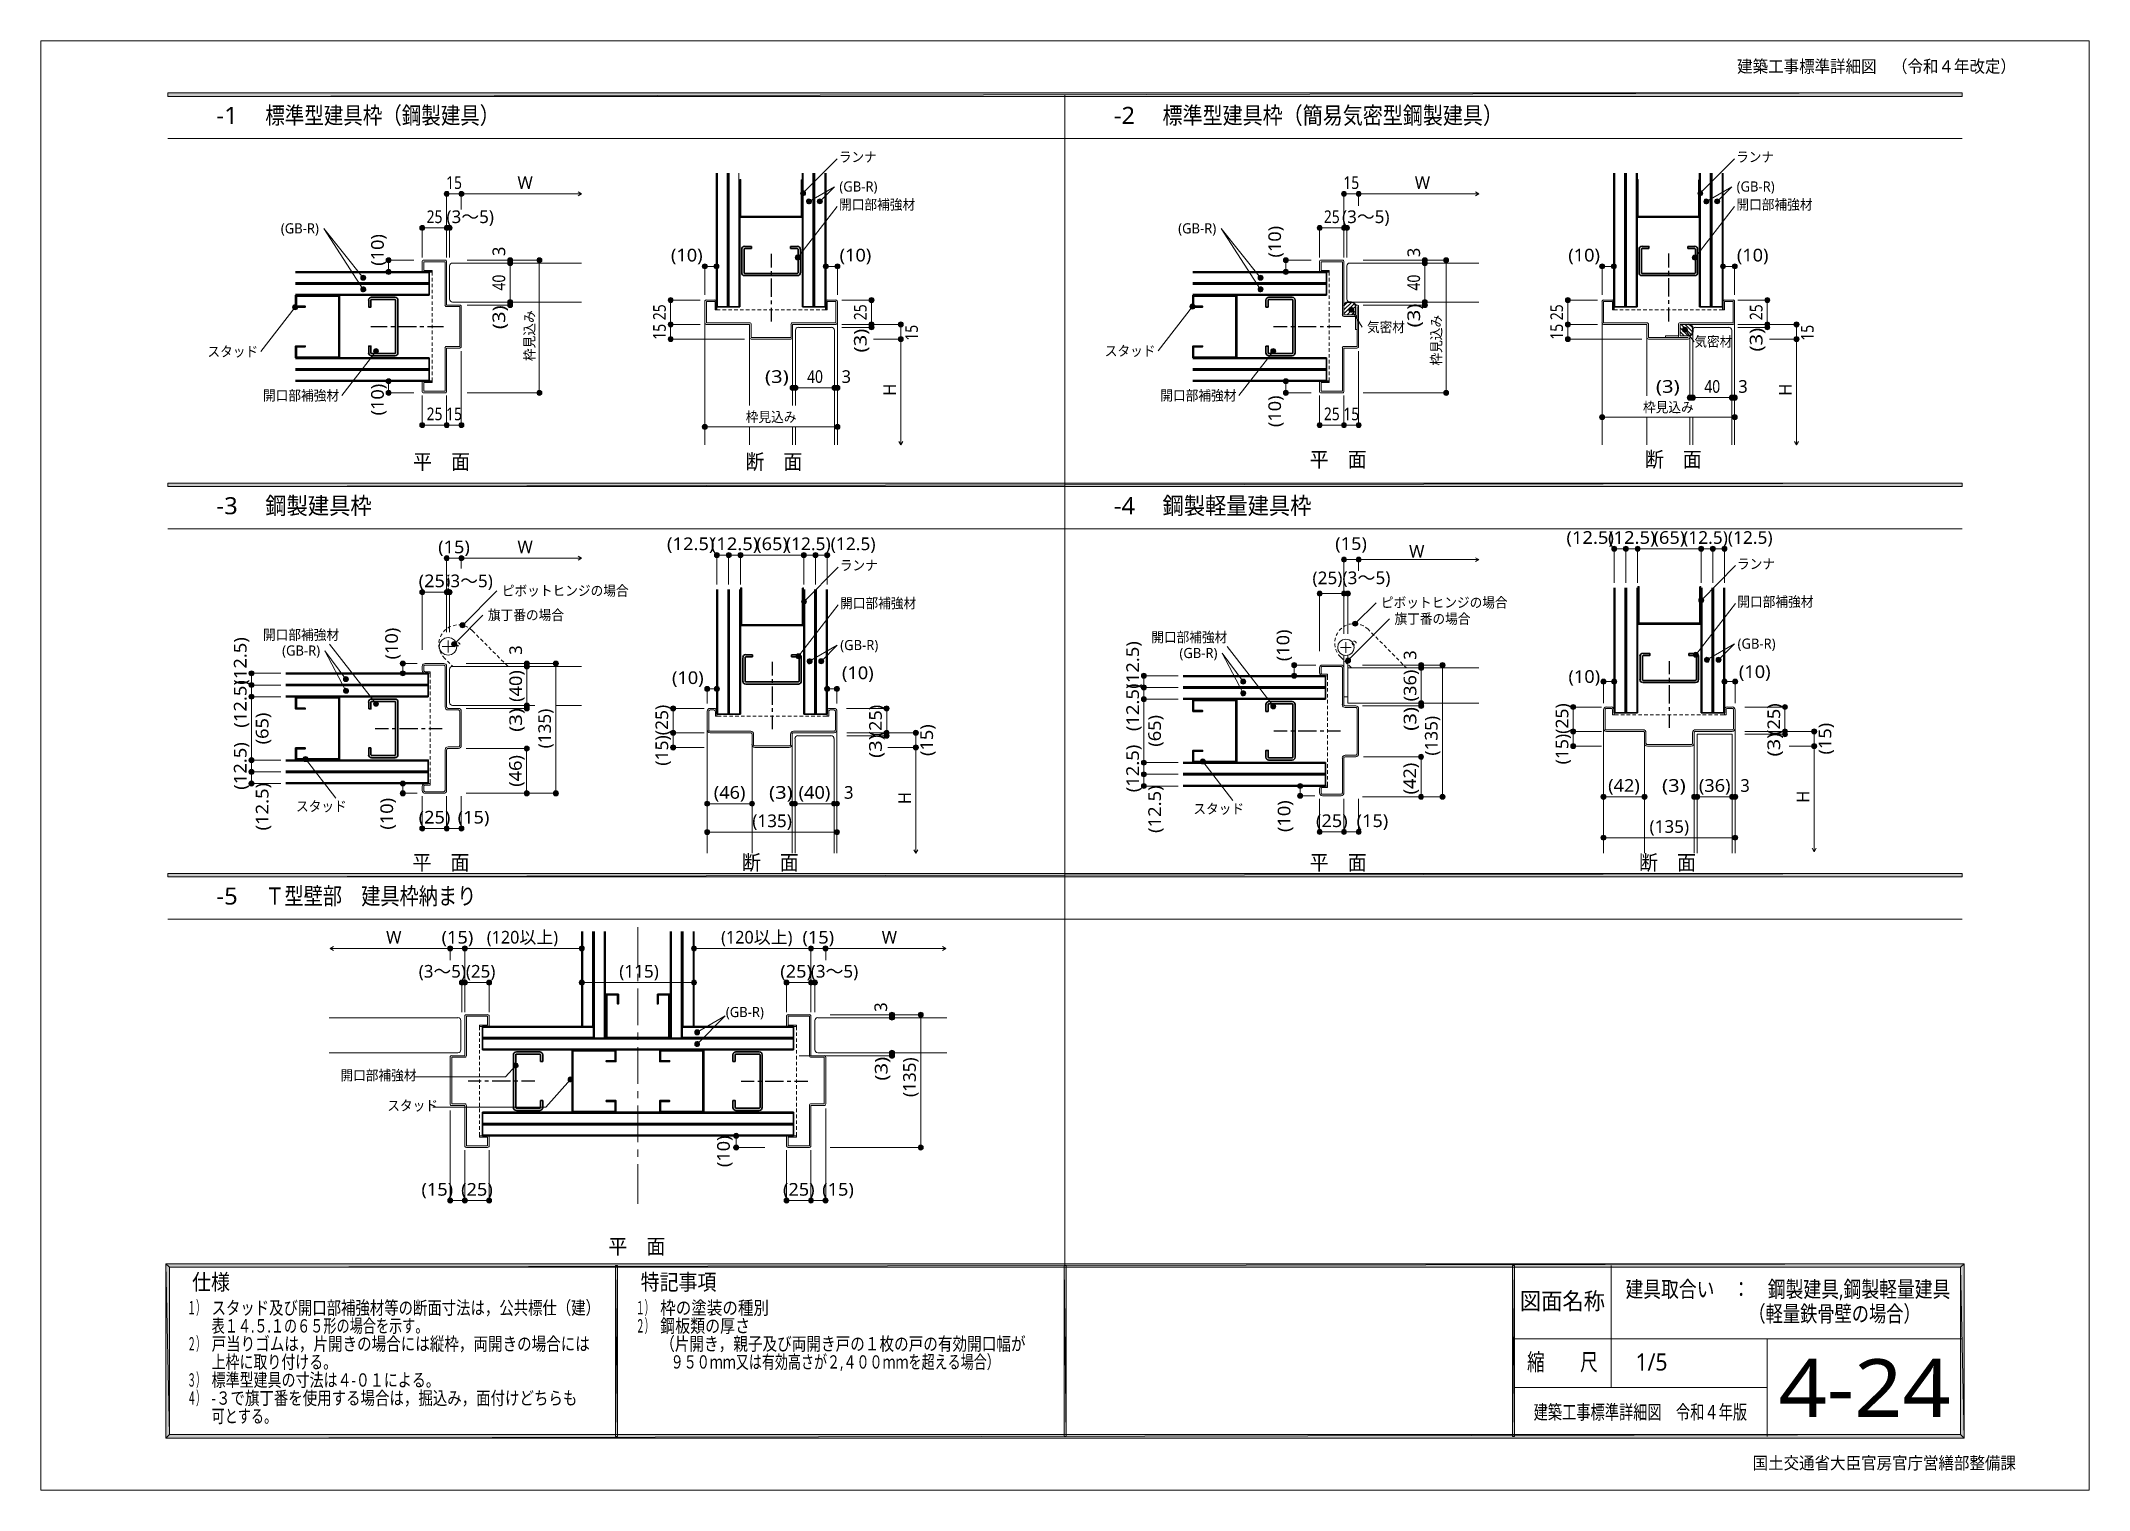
# Model space of a CAD drawing. Header units: millimetres. Extents: x 0 to 420, y 0 to 297.
import ezdxf
from ezdxf.enums import TextEntityAlignment as Align

# ---------------------------------------------------------------- set-up
doc = ezdxf.new("R2010")
doc.units = ezdxf.units.MM
doc.styles.add('kst32b', font='NotoSansJP-Variable.ttf')

msp = doc.modelspace()

# ---------------------------------------------------------------- texts
at = {"style": 'kst32b'}
for s, height, p, p2 in [('建築工事標準詳細図\u3000（令和４年改定）', 2.54, (348.01, 290.49), (405.16, 290.49)), ('-1', 3.491, (36.17, 279.97), (40.54, 279.97)), ('標準型建具枠（鋼製建具）', 3.4908, (46.19, 279.97), (94.18, 279.97)), ('-2', 3.491, (220.18, 279.97), (224.54, 279.97)), ('標準型建具枠（簡易気密型鋼製建具）', 3.4908, (230.17, 279.97), (299.98, 279.97)), ('ランナ', 2.079, (163.79, 272.16), (171.58, 272.16)), ('ランナ', 2.079, (347.79, 272.16), (355.59, 272.16)), ('15', 2.599, (83.27, 266.64), (86.52, 266.64)), ('15', 2.599, (267.25, 266.64), (270.5, 266.64)), ('(GB-R)', 2.079, (163.91, 266.11), (171.71, 266.11)), ('開口部補強材', 2.079, (163.85, 262.4), (179.44, 262.4)), ('(GB-R)', 2.079, (347.9, 266.11), (355.69, 266.11)), ('開口部補強材', 2.079, (347.85, 262.4), (363.45, 262.4)), ('25', 2.599, (79.27, 259.65), (82.52, 259.65)), ('(3～5)', 2.599, (83.33, 259.65), (93.08, 259.65)), ('25', 2.599, (263.25, 259.65), (266.5, 259.65)), ('(3～5)', 2.599, (266.98, 259.65), (276.72, 259.65)), ('(GB-R)', 2.079, (49.38, 257.53), (57.18, 257.53)), ('(10)', 2.599, (70.49, 250.89), (70.49, 257.39)), ('(GB-R)', 2.079, (233.38, 257.53), (241.18, 257.53)), ('(10)', 2.599, (254.47, 252.58), (254.47, 259.08)), ('(10)', 2.599, (129.37, 251.78), (135.87, 251.78)), ('(10)', 2.599, (163.96, 251.78), (170.45, 251.78)), ('(10)', 2.599, (313.37, 251.78), (319.87, 251.78)), ('(10)', 2.599, (347.94, 251.78), (354.43, 251.78)), ('40', 2.599, (95.38, 245.83), (95.38, 249.08)), ('40', 2.599, (282.98, 245.83), (282.98, 249.08)), ('(3)', 2.599, (95.38, 237.91), (95.38, 242.79)), ('枠見込み', 2.079, (101.39, 231.37), (101.39, 241.77)), ('25', 2.599, (128.31, 239.75), (128.31, 243)), ('25', 2.599, (169.5, 239.75), (169.5, 243)), ('気密材', 2.079, (272.1, 237.3), (279.89, 237.3)), ('(3)', 2.599, (282.98, 238.27), (282.98, 243.15)), ('枠見込み', 2.079, (287.34, 230.44), (287.34, 240.84)), ('15 25', 2.599, (312.29, 235.75), (312.29, 243)), ('25', 2.599, (353.19, 239.75), (353.19, 243)), ('15', 2.599, (128.31, 235.75), (128.31, 239)), ('(3)', 2.599, (169.5, 233.13), (169.5, 238)), ('15', 2.599, (180, 235.54), (180, 238.79)), ('気密材', 2.079, (339.22, 234.34), (347.01, 234.34)), ('(3)', 2.599, (353.19, 233.32), (353.19, 238.19)), ('15', 2.599, (363.69, 235.54), (363.69, 238.79)), ('スタッド', 2.079, (34.33, 232.28), (44.73, 232.28)), ('スタッド', 2.079, (218.33, 232.41), (228.73, 232.41)), ('(3)', 2.599, (148.65, 226.89), (153.53, 226.89)), ('40', 2.599, (157.29, 226.89), (160.54, 226.89)), ('(3)', 2.599, (331.34, 224.87), (336.22, 224.87)), ('40', 2.599, (341.27, 224.87), (344.52, 224.87)), ('開口部補強材', 2.079, (45.72, 223.29), (61.31, 223.29)), ('(10)', 2.599, (70.49, 220.22), (70.49, 226.72)), ('開口部補強材', 2.079, (229.72, 223.29), (245.32, 223.29)), ('(10)', 2.599, (254.47, 217.83), (254.47, 224.32)), ('枠見込み', 2.079, (328.7, 220.87), (339.09, 220.87)), ('25 15', 2.599, (79.27, 219.24), (86.52, 219.24)), ('枠見込み', 2.079, (144.72, 218.88), (155.11, 218.88)), ('25', 2.599, (263.25, 219.24), (266.5, 219.24)), ('15', 2.599, (267.25, 219.24), (270.5, 219.24)), ('平\u3000面', 3.119, (76.5, 209.19), (88.19, 209.19)), ('断\u3000面', 3.119, (144.63, 209.19), (156.33, 209.19)), ('平\u3000面', 3.119, (260.35, 209.66), (272.05, 209.66)), ('断\u3000面', 3.119, (329.06, 209.66), (340.75, 209.66)), ('-3', 3.491, (36.17, 199.98), (40.54, 199.98)), ('鋼製建具枠', 3.491, (46.19, 199.98), (68, 199.98)), ('-4', 3.491, (220.18, 199.98), (224.54, 199.98)), ('鋼製軽量建具枠', 3.491, (230.17, 199.98), (260.71, 199.98)), ('(15)', 2.599, (81.64, 191.98), (88.14, 191.98)), ('(12.5)', 2.599, (128.55, 192.62), (138.29, 192.62)), ('(12.5)', 2.599, (137.54, 192.62), (147.29, 192.62)), ('(65)', 2.599, (146.85, 192.62), (153.35, 192.62)), ('(12.5)(12.5)', 2.5989, (152.93, 192.62), (171.33, 192.62)), ('(15)', 2.599, (265.58, 192.68), (272.08, 192.68)), ('(12.5)', 2.599, (312.99, 193.91), (322.74, 193.91)), ('(12.5)', 2.599, (321.52, 193.91), (331.27, 193.91)), ('(65)', 2.599, (330.86, 193.91), (337.35, 193.91)), ('(12.5)(12.5)', 2.5989, (336.93, 193.91), (355.27, 193.91)), ('ランナ', 2.079, (164, 188.47), (171.8, 188.47)), ('ランナ', 2.079, (347.98, 188.76), (355.78, 188.76)), ('(25)', 2.599, (77.64, 185.02), (84.14, 185.02)), ('(3～5)', 2.599, (83.1, 185.02), (92.85, 185.02)), ('ピボットヒンジの場合', 2.079, (94.7, 183.28), (120.69, 183.28)), ('(25)(3～5)', 2.599, (260.92, 185.63), (276.91, 185.67)), ('旗丁番の場合', 2.079, (91.84, 178.29), (107.44, 178.29)), ('開口部補強材', 2.079, (164.06, 180.72), (179.66, 180.72)), ('ピボットヒンジの場合', 2.079, (274.96, 180.85), (300.94, 180.85)), ('開口部補強材', 2.079, (348.04, 181.02), (363.64, 181.02)), ('開口部補強材', 2.079, (45.72, 174.24), (61.31, 174.24)), ('(10)', 2.599, (73.38, 170.22), (73.38, 176.72)), ('旗丁番の場合', 2.079, (277.73, 177.52), (293.32, 177.52)), ('(12.5)', 2.599, (42.35, 165.04), (42.35, 174.78)), ('(GB-R)', 2.079, (49.64, 171.01), (57.43, 171.01)), ('(GB-R)', 2.079, (164.08, 172.13), (171.88, 172.13)), ('(12.5)', 2.599, (225.34, 164.21), (225.34, 173.96)), ('開口部補強材', 2.079, (227.86, 173.74), (243.45, 173.74)), ('(GB-R)', 2.079, (233.64, 170.5), (241.43, 170.5)), ('(10)', 2.599, (256.18, 169.86), (256.18, 176.36)), ('(GB-R)', 2.079, (348.09, 172.42), (355.88, 172.42)), ('(10)', 2.599, (164.44, 166.18), (170.94, 166.18)), ('(10)', 2.599, (313.41, 165.42), (319.91, 165.42)), ('(10)', 2.599, (348.36, 166.41), (354.86, 166.41)), ('(12.5)', 2.599, (42.35, 156.23), (42.35, 165.98)), ('(40)', 2.599, (98.83, 161.52), (98.83, 168.02)), ('(10)', 2.599, (129.58, 165.18), (136.08, 165.18)), ('(12.5)', 2.599, (225.34, 155.53), (225.34, 165.28)), ('(36)', 2.599, (282.22, 161.63), (282.22, 168.13)), ('(3)', 2.599, (98.83, 155.38), (98.83, 160.26)), ('(135)', 2.599, (104.77, 152), (104.77, 160.12)), ('(15)(25)', 2.599, (128.8, 148.44), (128.8, 160.93)), ('(25)', 2.599, (172.61, 154.43), (172.61, 160.93)), ('(3)', 2.599, (282.22, 155.6), (282.22, 160.47)), ('(15)(25)', 2.599, (313.39, 148.72), (313.39, 161.23)), ('(25)', 2.599, (356.81, 154.73), (356.81, 161.23)), ('(65)', 2.599, (46.84, 152.82), (46.84, 159.32)), ('(15)', 2.599, (183.11, 150.43), (183.11, 156.93)), ('(65)', 2.599, (229.85, 152.34), (229.85, 158.83)), ('(135)', 2.599, (286.58, 150.52), (286.58, 158.64)), ('(15)', 2.599, (367.31, 150.73), (367.31, 157.23)), ('(12.5)', 2.599, (42.35, 143.51), (42.35, 153.26)), ('(3)', 2.599, (172.61, 150.03), (172.61, 154.9)), ('(12.5)', 2.599, (225.34, 143), (225.34, 152.75)), ('(3)', 2.599, (356.81, 150.33), (356.81, 155.2)), ('(46)', 2.599, (98.78, 144.12), (98.78, 150.62)), ('(42)', 2.599, (282.17, 142.56), (282.17, 149.05)), ('(12.5)', 2.599, (46.84, 135.17), (46.84, 144.92)), ('(46)', 2.599, (138.15, 141.67), (144.65, 141.67)), ('(3)', 2.599, (149.48, 141.67), (154.35, 141.67)), ('(40)', 2.599, (155.55, 141.67), (162.05, 141.67)), ('(12.5)', 2.599, (229.85, 134.66), (229.85, 144.41)), ('(42)', 2.599, (321.54, 143.09), (328.04, 143.09)), ('(3)', 2.599, (332.59, 143.09), (337.46, 143.09)), ('(36)', 2.599, (340.15, 143.09), (346.65, 143.09)), ('スタッド', 2.079, (52.49, 139.09), (62.89, 139.09)), ('(10)', 2.599, (72.39, 135.34), (72.39, 141.84)), ('(25)', 2.599, (77.64, 136.59), (84.14, 136.59)), ('(15)', 2.599, (85.64, 136.59), (92.14, 136.59)), ('スタッド', 2.079, (236.5, 138.58), (246.89, 138.58)), ('(10)', 2.599, (256.39, 134.85), (256.39, 141.35)), ('(135)', 2.599, (146.05, 135.85), (154.17, 135.85)), ('(25)', 2.599, (261.64, 135.87), (268.14, 135.87)), ('(15)', 2.599, (269.96, 135.87), (276.46, 135.87)), ('(135)', 2.599, (330.03, 134.68), (338.15, 134.68)), ('平\u3000面', 3.119, (76.37, 127.04), (88.06, 127.04)), ('断\u3000面', 3.119, (143.89, 127.04), (155.59, 127.04)), ('平\u3000面', 3.119, (260.35, 127.04), (272.05, 127.04)), ('断\u3000面', 3.119, (327.87, 127.04), (339.57, 127.04)), ('-5', 3.491, (36.17, 119.99), (40.54, 119.99)), ('Ｔ型壁部\u3000建具枠納まり', 3.4908, (46.19, 119.99), (89.46, 119.99)), ('(15)', 2.599, (82.34, 111.99), (88.84, 111.99)), ('(120以上)', 2.599, (91.61, 111.99), (106.23, 111.99)), ('(120以上)', 2.599, (139.66, 111.99), (154.28, 111.99)), ('(15)', 2.599, (156.34, 111.99), (162.83, 111.99)), ('(3～5)(25)', 2.599, (77.66, 105.01), (93.37, 105.01)), ('(115)', 2.599, (118.77, 105.01), (126.89, 105.01)), ('(25)', 2.599, (151.79, 105.01), (158.28, 105.01)), ('(3～5)', 2.599, (158.03, 105.01), (167.78, 105.01)), ('(GB-R)', 2.079, (140.63, 96.92), (148.43, 96.92)), ('(3)', 2.599, (173.78, 83.9), (173.78, 88.78)), ('(135)', 2.599, (179.58, 80.54), (179.58, 88.66)), ('開口部補強材', 2.079, (61.6, 83.95), (77.19, 83.95)), ('スタッド', 2.079, (71.2, 77.75), (81.6, 77.75)), ('(10)', 2.599, (141.44, 66.17), (141.44, 72.66)), ('(15)', 2.599, (78.21, 60.32), (84.71, 60.32)), ('(25)', 2.599, (86.34, 60.32), (92.84, 60.32)), ('(25)', 2.599, (152.34, 60.32), (158.83, 60.32)), ('(15)', 2.599, (160.38, 60.32), (166.88, 60.32)), ('平\u3000面', 3.119, (116.54, 48.37), (128.24, 48.37)), ('仕様', 3.273, (31.18, 40.98), (38.94, 40.98)), ('特記事項', 3.273, (123.17, 40.98), (138.69, 40.98)), ('建具取合い\u3000：\u3000鋼製建具,鋼製軽量建具', 3.3106, (325.1, 39.5), (391.72, 39.5)), ('１）', 2.728, (30.18, 35.98), (33.81, 35.98)), ('スタッド及び開口部補強材等の断面寸法は，公共標仕（建）', 2.7278, (35.18, 35.98), (114.82, 35.98)), ('１）', 2.728, (122.17, 35.98), (125.8, 35.98)), ('枠の塗装の種別', 2.728, (127.17, 35.98), (149.48, 35.98)), ('図面名称', 3.491, (303.45, 36.98), (320.9, 36.98)), ('（軽量鉄骨壁の場合）', 3.311, (350.31, 34.48), (385.63, 34.48)), ('表１４.５.１の６５形の場合を示す。', 2.7278, (35.18, 32.28), (79.65, 32.28)), ('２）', 2.728, (122.17, 32.28), (125.8, 32.28)), ('鋼板類の厚さ', 2.728, (127.17, 32.28), (145.61, 32.28)), ('２）', 2.728, (30.18, 28.6), (33.81, 28.6)), ('戸当りゴムは，片開きの場合には縦枠，両開きの場合には', 2.7278, (35.18, 28.6), (112.74, 28.6)), ('（片開き，親子及び両開き戸の１枚の戸の有効開口幅が', 2.7278, (127.17, 28.6), (202.09, 28.6)), ('上枠に取り付ける。', 2.728, (35.18, 24.89), (60.92, 24.89)), ('９５０ｍｍ又は有効高さが２,４００ｍｍを超える場合）', 2.7278, (129.32, 24.89), (196.8, 24.89)), ('縮\u3000\u3000尺', 3.491, (304.91, 24.49), (319.43, 24.49)), ('1/5', 3.491, (327.17, 24.49), (333.72, 24.49)), ('4-24', 11.831, (356.51, 14.99), (391.8, 14.99)), ('３）', 2.728, (30.18, 21.19), (33.81, 21.19)), ('標準型建具の寸法は４-０１による。', 2.7278, (35.18, 21.19), (81.98, 21.19)), ('４）', 2.728, (30.18, 17.48), (33.81, 17.48)), ('-３で旗丁番を使用する場合は，掘込み，面付けどちらも', 2.7278, (35.18, 17.48), (110.17, 17.48)), ('建築工事標準詳細図\u3000令和４年版', 2.919, (306.26, 14.5), (350.04, 14.5)), ('可とする。', 2.728, (35.18, 13.78), (48.63, 13.78)), ('国土交通省大臣官房官庁営繕部整備課', 2.54, (351.18, 4.27), (405.16, 4.27))]:
    msp.add_text(s, height=height, dxfattribs=at).set_placement(p, p2, align=Align.FIT)
for s, p in [('W', (97.9, 266.64)), ('W', (281.9, 266.64)), ('3', (164.36, 226.89)), ('3', (348.23, 224.87)), ('W', (97.9, 191.98)), ('W', (280.73, 191.07)), ('3', (164.87, 141.67)), ('3', (348.66, 143.09)), ('W', (70.97, 111.99)), ('W', (172.59, 111.99))]:
    msp.add_text(s, height=2.6, dxfattribs=at).set_placement(p)
for s, p in [('3', (95.38, 252.88)), ('3', (282.98, 252.65)), ('H', (175.51, 224.24)), ('H', (359.18, 224.24)), ('3', (98.83, 171.17)), ('3', (282.22, 170.14)), ('H', (362.8, 140.82)), ('H', (178.6, 140.55)), ('3', (173.69, 98))]:
    msp.add_text(s, height=2.6, rotation=90, dxfattribs=at).set_placement(p)

# ---------------------------------------------------------------- hatches: boundary and pattern name
h = msp.add_hatch(color=7)
h.paths.add_polyline_path([(394.17, 285.62), (394.17, 286.32), (26.18, 285.62), (394.17, 285.62)])
h.paths.add_polyline_path([(394.17, 286.32), (26.18, 285.62), (26.18, 286.32), (394.17, 286.32)])
h = msp.add_hatch(color=7)
h.paths.add_polyline_path([(82.91, 265.83), (82.87, 265.64), (83.38, 265.64), (82.91, 265.83)])
h.paths.add_polyline_path([(82.87, 265.64), (83.38, 265.64), (82.91, 265.45), (82.87, 265.64)])
h.paths.add_polyline_path([(83.38, 265.64), (82.91, 265.45), (83.02, 265.28), (83.38, 265.64)])
h = msp.add_hatch(color=7)
h.paths.add_polyline_path([(83.38, 266.15), (83.19, 266.13), (83.38, 265.64), (83.38, 266.15)])
h.paths.add_polyline_path([(83.19, 266.13), (83.38, 265.64), (83.02, 266), (83.19, 266.13)])
h.paths.add_polyline_path([(83.38, 265.64), (83.02, 266), (82.91, 265.83), (83.38, 265.64)])
h = msp.add_hatch(color=7)
h.paths.add_polyline_path([(83.02, 265.28), (83.19, 265.18), (83.38, 265.64), (83.02, 265.28)])
h.paths.add_polyline_path([(83.19, 265.18), (83.38, 265.64), (83.38, 265.13), (83.19, 265.18)])
h.paths.add_polyline_path([(83.38, 265.64), (83.38, 265.13), (83.59, 265.18), (83.38, 265.64)])
for points in [[(83.59, 266.13), (83.38, 266.15), (83.38, 265.64), (83.59, 266.13)], [(86.59, 266.13), (86.38, 266.15), (86.38, 265.64), (86.59, 266.13)], [(156.65, 266.23), (156.44, 266.26), (156.44, 265.75), (156.65, 266.23)], [(157.63, 264.6), (157.46, 264.54), (157.71, 264.1), (157.63, 264.6)], [(267.57, 266.13), (267.38, 266.15), (267.38, 265.64), (267.57, 266.13)], [(270.57, 266.13), (270.38, 266.15), (270.38, 265.64), (270.57, 266.13)], [(340.64, 266.23), (340.44, 266.26), (340.44, 265.75), (340.64, 266.23)], [(341.63, 264.6), (341.44, 264.54), (341.69, 264.1), (341.63, 264.6)], [(159.7, 264.56), (159.53, 264.46), (159.91, 264.1), (159.7, 264.56)], [(343.7, 264.56), (343.53, 264.46), (343.89, 264.1), (343.7, 264.56)], [(78.59, 259.12), (78.38, 259.16), (78.38, 258.66), (78.59, 259.12)], [(83.59, 259.12), (83.38, 259.16), (83.38, 258.66), (83.59, 259.12)], [(84.18, 259.12), (83.99, 259.16), (83.99, 258.66), (84.18, 259.12)], [(262.57, 259.12), (262.38, 259.16), (262.38, 258.66), (262.57, 259.12)], [(267.57, 259.12), (267.38, 259.16), (267.38, 258.66), (267.57, 259.12)], [(268.18, 259.12), (267.99, 259.16), (267.99, 258.66), (268.18, 259.12)], [(71.67, 252.52), (71.48, 252.56), (71.48, 252.05), (71.67, 252.52)], [(96.58, 252.52), (96.39, 252.56), (96.39, 252.05), (96.58, 252.52)], [(102.57, 252.52), (102.38, 252.56), (102.38, 252.05), (102.57, 252.52)], [(155.53, 253.05), (155.34, 253.07), (155.34, 252.56), (155.53, 253.05)], [(255.67, 252.52), (255.48, 252.56), (255.48, 252.05), (255.67, 252.52)], [(284.18, 252.52), (283.97, 252.56), (283.97, 252.05), (284.18, 252.52)], [(288.52, 252.52), (288.33, 252.56), (288.33, 252.05), (288.52, 252.52)], [(339.53, 253.05), (339.34, 253.07), (339.34, 252.56), (339.53, 253.05)], [(65.81, 248.24), (65.91, 248.09), (66.27, 248.45), (65.81, 248.24)], [(71.67, 250.13), (71.48, 250.17), (71.48, 249.64), (71.67, 250.13)], [(96.58, 251.93), (96.39, 251.97), (96.39, 251.44), (96.58, 251.93)], [(136.5, 251.25), (136.31, 251.29), (136.31, 250.78), (136.5, 251.25)], [(138.9, 251.25), (138.71, 251.29), (138.71, 250.78), (138.9, 251.25)], [(160.91, 250.32), (161.1, 250.27), (161.1, 250.78), (160.91, 250.32)], [(163.3, 250.32), (163.51, 250.27), (163.51, 250.78), (163.3, 250.32)], [(249.79, 248.24), (249.91, 248.09), (250.27, 248.45), (249.79, 248.24)], [(255.67, 250.13), (255.48, 250.17), (255.48, 249.64), (255.67, 250.13)], [(284.18, 251.93), (283.97, 251.97), (283.97, 251.44), (284.18, 251.93)], [(320.51, 251.25), (320.29, 251.29), (320.29, 250.78), (320.51, 251.25)], [(322.9, 251.25), (322.71, 251.29), (322.71, 250.78), (322.9, 251.25)], [(344.91, 250.32), (345.1, 250.27), (345.1, 250.78), (344.91, 250.32)], [(347.3, 250.32), (347.49, 250.27), (347.49, 250.78), (347.3, 250.32)], [(65.76, 245.98), (65.83, 245.79), (66.27, 246.04), (65.76, 245.98)], [(96.58, 243.92), (96.39, 243.97), (96.39, 243.44), (96.58, 243.92)], [(129.12, 243.4), (129.31, 243.35), (129.31, 243.88), (129.12, 243.4)], [(170.31, 243.4), (170.5, 243.35), (170.5, 243.88), (170.31, 243.4)], [(249.77, 245.98), (249.83, 245.79), (250.27, 246.04), (249.77, 245.98)], [(284.18, 243.92), (283.97, 243.97), (283.97, 243.44), (284.18, 243.92)], [(313.1, 243.4), (313.31, 243.35), (313.31, 243.88), (313.1, 243.4)], [(353.99, 243.4), (354.18, 243.35), (354.18, 243.88), (353.99, 243.4)], [(52.11, 241.93), (52.3, 241.89), (52.3, 242.4), (52.11, 241.93)], [(96.58, 243.31), (96.39, 243.35), (96.39, 242.85), (96.58, 243.31)], [(236.11, 242.06), (236.3, 242.02), (236.3, 242.53), (236.11, 242.06)], [(269.41, 241.96), (269.35, 242.15), (268.9, 241.87), (269.41, 241.96)], [(284.18, 243.31), (283.97, 243.35), (283.97, 242.85), (284.18, 243.31)], [(129.12, 238.4), (129.31, 238.36), (129.31, 238.87), (129.12, 238.4)], [(129.12, 235.39), (129.31, 235.35), (129.31, 235.88), (129.12, 235.39)], [(170.31, 238.4), (170.5, 238.36), (170.5, 238.87), (170.31, 238.4)], [(170.31, 237.81), (170.5, 237.77), (170.5, 238.27), (170.31, 237.81)], [(176.97, 238.68), (177.02, 238.87), (176.51, 238.87), (176.97, 238.68)], [(176.97, 235.67), (177.02, 235.88), (176.51, 235.88), (176.97, 235.67)], [(313.1, 238.4), (313.31, 238.36), (313.31, 238.87), (313.1, 238.4)], [(313.1, 235.39), (313.31, 235.35), (313.31, 235.88), (313.1, 235.39)], [(337.78, 237.96), (337.69, 238.15), (337.29, 237.83), (337.78, 237.96)], [(353.99, 238.4), (354.18, 238.36), (354.18, 238.87), (353.99, 238.4)], [(353.99, 237.81), (354.18, 237.77), (354.18, 238.27), (353.99, 237.81)], [(360.66, 238.68), (360.7, 238.87), (360.17, 238.87), (360.66, 238.68)], [(360.66, 235.67), (360.7, 235.88), (360.17, 235.88), (360.66, 235.67)], [(68.71, 232.94), (68.9, 232.9), (68.9, 233.4), (68.71, 232.94)], [(252.69, 232.94), (252.9, 232.9), (252.9, 233.4), (252.69, 232.94)], [(71.67, 227.73), (71.48, 227.75), (71.48, 227.25), (71.67, 227.73)], [(71.67, 227.73), (71.48, 227.75), (71.48, 227.25), (71.67, 227.73)], [(255.67, 227.73), (255.48, 227.75), (255.48, 227.25), (255.67, 227.73)], [(71.67, 225.32), (71.48, 225.36), (71.48, 224.85), (71.67, 225.32)], [(102.57, 225.32), (102.38, 225.36), (102.38, 224.85), (102.57, 225.32)], [(154.11, 225.4), (154.31, 225.36), (154.31, 225.87), (154.11, 225.4)], [(154.71, 225.4), (154.9, 225.36), (154.9, 225.87), (154.71, 225.4)], [(162.71, 225.4), (162.9, 225.36), (162.9, 225.87), (162.71, 225.4)], [(163.3, 225.4), (163.51, 225.36), (163.51, 225.87), (163.3, 225.4)], [(255.67, 225.32), (255.48, 225.36), (255.48, 224.85), (255.67, 225.32)], [(288.52, 225.32), (288.33, 225.36), (288.33, 224.85), (288.52, 225.32)], [(338.1, 223.39), (338.31, 223.37), (338.31, 223.88), (338.1, 223.39)], [(338.71, 223.39), (338.9, 223.37), (338.9, 223.88), (338.71, 223.39)], [(346.71, 223.39), (346.9, 223.37), (346.9, 223.88), (346.71, 223.39)], [(347.3, 223.39), (347.49, 223.37), (347.49, 223.88), (347.3, 223.39)], [(78.59, 218.72), (78.38, 218.76), (78.38, 218.25), (78.59, 218.72)], [(83.59, 218.72), (83.38, 218.76), (83.38, 218.25), (83.59, 218.72)], [(86.59, 218.72), (86.38, 218.76), (86.38, 218.25), (86.59, 218.72)], [(262.57, 218.72), (262.38, 218.76), (262.38, 218.25), (262.57, 218.72)], [(267.57, 218.72), (267.38, 218.76), (267.38, 218.25), (267.57, 218.72)], [(270.57, 218.72), (270.38, 218.76), (270.38, 218.25), (270.57, 218.72)], [(320.1, 219.39), (320.29, 219.37), (320.29, 219.88), (320.1, 219.39)], [(347.3, 219.39), (347.49, 219.37), (347.49, 219.88), (347.3, 219.39)], [(136.1, 217.4), (136.31, 217.36), (136.31, 217.87), (136.1, 217.4)], [(163.3, 217.4), (163.51, 217.36), (163.51, 217.87), (163.3, 217.4)], [(323, 193.38), (322.79, 193.42), (322.79, 192.91), (323, 193.38)], [(325.4, 193.38), (325.2, 193.42), (325.2, 192.91), (325.4, 193.38)], [(327.79, 193.38), (327.6, 193.42), (327.6, 192.91), (327.79, 193.38)], [(340.8, 193.38), (340.59, 193.42), (340.59, 192.91), (340.8, 193.38)], [(343.2, 193.38), (343.01, 193.42), (343.01, 192.91), (343.2, 193.38)], [(345.59, 193.38), (345.4, 193.42), (345.4, 192.91), (345.59, 193.38)], [(83.59, 191.45), (83.38, 191.49), (83.38, 190.99), (83.59, 191.45)], [(86.59, 191.45), (86.38, 191.49), (86.38, 190.99), (86.59, 191.45)], [(139, 192.09), (138.81, 192.13), (138.81, 191.62), (139, 192.09)], [(141.39, 192.09), (141.2, 192.13), (141.2, 191.62), (141.39, 192.09)], [(143.81, 192.09), (143.62, 192.13), (143.62, 191.62), (143.81, 192.09)], [(156.8, 192.09), (156.61, 192.13), (156.61, 191.62), (156.8, 192.09)], [(159.19, 192.09), (159, 192.13), (159, 191.62), (159.19, 192.09)], [(161.61, 192.09), (161.4, 192.13), (161.4, 191.62), (161.61, 192.09)], [(267.57, 191.16), (267.38, 191.18), (267.38, 190.67), (267.57, 191.16)], [(270.57, 191.16), (270.38, 191.18), (270.38, 190.67), (270.57, 191.16)], [(78.59, 184.49), (78.38, 184.53), (78.38, 184.02), (78.59, 184.49)], [(83.59, 184.49), (83.38, 184.53), (83.38, 184.02), (83.59, 184.49)], [(84.18, 184.49), (83.99, 184.53), (83.99, 184.02), (84.18, 184.49)], [(156.85, 182.54), (156.65, 182.56), (156.65, 182.05), (156.85, 182.54)], [(262.57, 184.19), (262.38, 184.21), (262.38, 183.71), (262.57, 184.19)], [(267.57, 184.19), (267.38, 184.21), (267.38, 183.71), (267.57, 184.19)], [(268.37, 184.19), (268.18, 184.21), (268.18, 183.71), (268.37, 184.19)], [(340.85, 182.82), (340.66, 182.86), (340.66, 182.35), (340.85, 182.82)], [(86.42, 177.69), (86.25, 177.59), (86.64, 177.21), (86.42, 177.69)], [(269.47, 178.03), (269.3, 177.93), (269.68, 177.57), (269.47, 178.03)], [(84.69, 173.82), (84.54, 173.71), (84.9, 173.35), (84.69, 173.82)], [(74.87, 169.19), (74.91, 169.38), (74.38, 169.38), (74.87, 169.19)], [(100.01, 169.86), (99.82, 169.9), (99.82, 169.38), (100.01, 169.86)], [(100.01, 169.25), (99.82, 169.29), (99.82, 168.78), (100.01, 169.25)], [(106.26, 169.19), (106.3, 169.38), (105.79, 169.38), (106.26, 169.19)], [(155.74, 171.34), (155.53, 171.39), (155.53, 170.88), (155.74, 171.34)], [(157.73, 170.37), (157.54, 170.31), (157.8, 169.86), (157.73, 170.37)], [(160, 170.33), (159.85, 170.22), (160.21, 169.86), (160, 170.33)], [(257.66, 168.87), (257.7, 169.08), (257.17, 169.08), (257.66, 168.87)], [(268.01, 170.48), (267.84, 170.37), (268.2, 170.01), (268.01, 170.48)], [(283.42, 169.54), (283.21, 169.59), (283.21, 169.08), (283.42, 169.54)], [(283.42, 168.95), (283.21, 168.99), (283.21, 168.47), (283.42, 168.95)], [(288.06, 168.87), (288.1, 169.08), (287.57, 169.08), (288.06, 168.87)], [(339.72, 171.64), (339.53, 171.68), (339.53, 171.15), (339.72, 171.64)], [(341.74, 170.67), (341.55, 170.58), (341.8, 170.14), (341.74, 170.67)], [(344, 170.62), (343.83, 170.52), (344.19, 170.14), (344, 170.62)], [(43.54, 167.85), (43.35, 167.89), (43.35, 167.39), (43.54, 167.85)], [(43.54, 165.46), (43.35, 165.5), (43.35, 164.97), (43.54, 165.46)], [(62.21, 163.72), (62.27, 163.53), (62.72, 163.79), (62.21, 163.72)], [(62.25, 165.99), (62.36, 165.82), (62.72, 166.18), (62.25, 165.99)], [(73.91, 167.58), (73.87, 167.39), (74.38, 167.39), (73.91, 167.58)], [(137.01, 164.66), (136.8, 164.7), (136.8, 164.19), (137.01, 164.66)], [(138.6, 163.7), (138.81, 163.66), (138.81, 164.19), (138.6, 163.7)], [(161.61, 164.66), (161.4, 164.7), (161.4, 164.19), (161.61, 164.66)], [(163.22, 163.7), (163.41, 163.66), (163.41, 164.19), (163.22, 163.7)], [(226.55, 167.34), (226.36, 167.39), (226.36, 166.88), (226.55, 167.34)], [(226.55, 164.95), (226.36, 164.99), (226.36, 164.46), (226.55, 164.95)], [(246.25, 165.48), (246.36, 165.31), (246.72, 165.67), (246.25, 165.48)], [(256.71, 167.07), (256.67, 166.88), (257.17, 166.88), (256.71, 167.07)], [(320.8, 166.16), (320.61, 166.18), (320.61, 165.67), (320.8, 166.16)], [(322.6, 165.21), (322.79, 165.16), (322.79, 165.67), (322.6, 165.21)], [(345.59, 166.16), (345.4, 166.18), (345.4, 165.67), (345.59, 166.16)], [(347.41, 165.21), (347.6, 165.16), (347.6, 165.67), (347.41, 165.21)], [(43.54, 163.05), (43.35, 163.09), (43.35, 162.58), (43.54, 163.05)], [(68.71, 160.63), (68.9, 160.61), (68.9, 161.12), (68.71, 160.63)], [(100.01, 161.25), (99.82, 161.29), (99.82, 160.78), (100.01, 161.25)], [(100.01, 160.65), (99.82, 160.7), (99.82, 160.19), (100.01, 160.65)], [(130.28, 159.98), (130.32, 160.19), (129.82, 160.19), (130.28, 159.98)], [(173.12, 160.38), (173.1, 160.19), (173.61, 160.19), (173.12, 160.38)], [(174.07, 159.98), (174.12, 160.19), (173.61, 160.19), (174.07, 159.98)], [(226.55, 162.54), (226.36, 162.58), (226.36, 162.07), (226.55, 162.54)], [(246.21, 163.22), (246.27, 163.03), (246.72, 163.28), (246.21, 163.22)], [(252.69, 160.13), (252.9, 160.1), (252.9, 160.61), (252.69, 160.13)], [(283.42, 161.76), (283.21, 161.8), (283.21, 161.27), (283.42, 161.76)], [(283.42, 161.14), (283.21, 161.18), (283.21, 160.68), (283.42, 161.14)], [(314.88, 160.27), (314.92, 160.46), (314.41, 160.46), (314.88, 160.27)], [(357.34, 160.68), (357.29, 160.46), (357.8, 160.46), (357.34, 160.68)], [(358.27, 160.27), (358.31, 160.46), (357.8, 160.46), (358.27, 160.27)], [(358.27, 160.27), (358.31, 160.46), (357.8, 160.46), (358.27, 160.27)], [(313.92, 155.68), (313.88, 155.47), (314.41, 155.47), (313.92, 155.68)], [(364.28, 155.28), (364.32, 155.47), (363.79, 155.47), (364.28, 155.28)], [(100.27, 151.79), (100.31, 151.98), (99.78, 151.98), (100.27, 151.79)], [(129.33, 155.38), (129.29, 155.17), (129.82, 155.17), (129.33, 155.38)], [(129.33, 152.38), (129.29, 152.19), (129.82, 152.19), (129.33, 152.38)], [(180.09, 154.98), (180.13, 155.17), (179.6, 155.17), (180.09, 154.98)], [(180.09, 151.98), (180.13, 152.19), (179.6, 152.19), (180.09, 151.98)], [(313.92, 152.68), (313.88, 152.48), (314.41, 152.48), (313.92, 152.68)], [(364.28, 152.27), (364.32, 152.48), (363.79, 152.48), (364.28, 152.27)], [(43.54, 150.05), (43.35, 150.09), (43.35, 149.58), (43.54, 150.05)], [(43.54, 147.66), (43.35, 147.7), (43.35, 147.17), (43.54, 147.66)], [(54.23, 149.33), (54.42, 149.31), (54.42, 149.82), (54.23, 149.33)], [(226.55, 149.54), (226.36, 149.58), (226.36, 149.08), (226.55, 149.54)], [(226.55, 147.15), (226.36, 147.19), (226.36, 146.68), (226.55, 147.15)], [(238.23, 148.82), (238.42, 148.8), (238.42, 149.31), (238.23, 148.82)], [(283.65, 150.07), (283.7, 150.28), (283.19, 150.28), (283.65, 150.07)], [(43.54, 145.25), (43.35, 145.29), (43.35, 144.78), (43.54, 145.25)], [(73.91, 142.98), (73.87, 142.79), (74.38, 142.79), (73.91, 142.98)], [(74.87, 144.59), (74.91, 144.78), (74.38, 144.78), (74.87, 144.59)], [(99.31, 142.98), (99.27, 142.79), (99.78, 142.79), (99.31, 142.98)], [(105.3, 142.98), (105.26, 142.79), (105.79, 142.79), (105.3, 142.98)], [(226.55, 144.76), (226.36, 144.78), (226.36, 144.27), (226.55, 144.76)], [(258.85, 144.08), (258.89, 144.29), (258.38, 144.29), (258.85, 144.08)], [(137.01, 141.14), (136.8, 141.18), (136.8, 140.65), (137.01, 141.14)], [(145.82, 140.19), (146.01, 140.14), (146.01, 140.65), (145.82, 140.19)], [(154.41, 141.14), (154.2, 141.18), (154.2, 140.65), (154.41, 141.14)], [(155, 141.14), (154.81, 141.18), (154.81, 140.65), (155, 141.14)], [(163, 141.14), (162.81, 141.18), (162.81, 140.65), (163, 141.14)], [(163.6, 141.14), (163.41, 141.18), (163.41, 140.65), (163.6, 141.14)], [(257.92, 142.49), (257.87, 142.28), (258.38, 142.28), (257.92, 142.49)], [(282.7, 142.26), (282.66, 142.07), (283.19, 142.07), (282.7, 142.26)], [(287.1, 142.26), (287.06, 142.07), (287.57, 142.07), (287.1, 142.26)], [(320.8, 142.56), (320.61, 142.6), (320.61, 142.09), (320.8, 142.56)], [(328.8, 141.6), (328.99, 141.58), (328.99, 142.09), (328.8, 141.6)], [(339.01, 141.6), (339.2, 141.58), (339.2, 142.09), (339.01, 141.6)], [(340, 142.56), (339.81, 142.6), (339.81, 142.09), (340, 142.56)], [(346.79, 141.6), (347.01, 141.58), (347.01, 142.09), (346.79, 141.6)], [(347.79, 142.56), (347.6, 142.6), (347.6, 142.09), (347.79, 142.56)], [(78.59, 136.06), (78.38, 136.1), (78.38, 135.57), (78.59, 136.06)], [(83.19, 135.11), (83.38, 135.06), (83.38, 135.57), (83.19, 135.11)], [(86.19, 135.11), (86.38, 135.06), (86.38, 135.57), (86.19, 135.11)], [(137.01, 135.32), (136.8, 135.36), (136.8, 134.85), (137.01, 135.32)], [(163.22, 134.37), (163.41, 134.34), (163.41, 134.85), (163.22, 134.37)], [(262.57, 135.34), (262.38, 135.38), (262.38, 134.87), (262.57, 135.34)], [(267.19, 134.41), (267.38, 134.37), (267.38, 134.87), (267.19, 134.41)], [(270.19, 134.41), (270.38, 134.37), (270.38, 134.87), (270.19, 134.41)], [(320.8, 134.15), (320.61, 134.2), (320.61, 133.69), (320.8, 134.15)], [(347.41, 133.22), (347.6, 133.18), (347.6, 133.69), (347.41, 133.22)], [(83.9, 110.53), (84.1, 110.49), (84.1, 111), (83.9, 110.53)], [(86.89, 110.53), (87.1, 110.49), (87.1, 111), (86.89, 110.53)], [(110.89, 110.53), (111.1, 110.49), (111.1, 111), (110.89, 110.53)], [(134.28, 111.48), (134.09, 111.51), (134.09, 111), (134.28, 111.48)], [(158.28, 111.48), (158.09, 111.51), (158.09, 111), (158.28, 111.48)], [(161.29, 111.48), (161.1, 111.51), (161.1, 111), (161.29, 111.48)], [(86.3, 103.53), (86.49, 103.48), (86.49, 103.99), (86.3, 103.53)], [(86.89, 103.53), (87.1, 103.48), (87.1, 103.99), (86.89, 103.53)], [(91.91, 103.53), (92.1, 103.48), (92.1, 103.99), (91.91, 103.53)], [(111.29, 104.48), (111.1, 104.52), (111.1, 103.99), (111.29, 104.48)], [(134.28, 104.48), (134.09, 104.52), (134.09, 103.99), (134.28, 104.48)], [(153.29, 104.48), (153.1, 104.52), (153.1, 103.99), (153.29, 104.48)], [(158.28, 104.48), (158.09, 104.52), (158.09, 103.99), (158.28, 104.48)], [(159.09, 104.48), (158.9, 104.52), (158.9, 103.99), (159.09, 104.48)], [(174.88, 97.87), (174.69, 97.92), (174.69, 97.41), (174.88, 97.87)], [(174.88, 97.28), (174.69, 97.32), (174.69, 96.8), (174.88, 97.28)], [(180.78, 97.87), (180.59, 97.92), (180.59, 97.41), (180.78, 97.87)], [(134.28, 93.6), (134.39, 93.43), (134.75, 93.81), (134.28, 93.6)], [(134.24, 91.33), (134.3, 91.14), (134.75, 91.4), (134.24, 91.33)], [(174.88, 90.09), (174.69, 90.11), (174.69, 89.6), (174.88, 90.09)], [(174.88, 89.47), (174.69, 89.51), (174.69, 89.01), (174.88, 89.47)], [(98, 87.23), (97.87, 87.4), (97.56, 87.02), (98, 87.23)], [(109.22, 84.35), (109.11, 84.52), (108.78, 84.14), (109.22, 84.35)], [(142.92, 73.07), (142.73, 73.11), (142.73, 72.6), (142.92, 73.07)], [(142.92, 70.68), (142.73, 70.72), (142.73, 70.21), (142.92, 70.68)], [(180.78, 70.68), (180.59, 70.72), (180.59, 70.21), (180.78, 70.68)], [(83.9, 58.84), (84.1, 58.82), (84.1, 59.33), (83.9, 58.84)], [(86.89, 58.84), (87.1, 58.82), (87.1, 59.33), (86.89, 58.84)], [(91.91, 58.84), (92.1, 58.82), (92.1, 59.33), (91.91, 58.84)], [(153.29, 59.8), (153.1, 59.84), (153.1, 59.33), (153.29, 59.8)], [(158.28, 59.8), (158.09, 59.84), (158.09, 59.33), (158.28, 59.8)], [(161.29, 59.8), (161.1, 59.84), (161.1, 59.33), (161.29, 59.8)]]:
    msp.add_hatch(color=7).paths.add_polyline_path(points)
h = msp.add_hatch(color=7)
h.paths.add_polyline_path([(83.9, 265.64), (83.86, 265.83), (83.38, 265.64), (83.9, 265.64)])
h.paths.add_polyline_path([(83.86, 265.83), (83.38, 265.64), (83.76, 266), (83.86, 265.83)])
h.paths.add_polyline_path([(83.38, 265.64), (83.76, 266), (83.59, 266.13), (83.38, 265.64)])
h = msp.add_hatch(color=7)
h.paths.add_polyline_path([(83.59, 265.18), (83.76, 265.28), (83.38, 265.64), (83.59, 265.18)])
h.paths.add_polyline_path([(83.76, 265.28), (83.38, 265.64), (83.86, 265.45), (83.76, 265.28)])
h.paths.add_polyline_path([(83.38, 265.64), (83.86, 265.45), (83.9, 265.64), (83.38, 265.64)])
h = msp.add_hatch(color=7)
h.paths.add_polyline_path([(85.92, 265.83), (85.87, 265.64), (86.38, 265.64), (85.92, 265.83)])
h.paths.add_polyline_path([(85.87, 265.64), (86.38, 265.64), (85.92, 265.45), (85.87, 265.64)])
h.paths.add_polyline_path([(86.38, 265.64), (85.92, 265.45), (86.02, 265.28), (86.38, 265.64)])
h = msp.add_hatch(color=7)
h.paths.add_polyline_path([(86.38, 266.15), (86.19, 266.13), (86.38, 265.64), (86.38, 266.15)])
h.paths.add_polyline_path([(86.19, 266.13), (86.38, 265.64), (86.02, 266), (86.19, 266.13)])
h.paths.add_polyline_path([(86.38, 265.64), (86.02, 266), (85.92, 265.83), (86.38, 265.64)])
h = msp.add_hatch(color=7)
h.paths.add_polyline_path([(86.02, 265.28), (86.19, 265.18), (86.38, 265.64), (86.02, 265.28)])
h.paths.add_polyline_path([(86.19, 265.18), (86.38, 265.64), (86.38, 265.13), (86.19, 265.18)])
h.paths.add_polyline_path([(86.38, 265.64), (86.38, 265.13), (86.59, 265.18), (86.38, 265.64)])
h = msp.add_hatch(color=7)
h.paths.add_polyline_path([(86.89, 265.64), (86.87, 265.83), (86.38, 265.64), (86.89, 265.64)])
h.paths.add_polyline_path([(86.87, 265.83), (86.38, 265.64), (86.74, 266), (86.87, 265.83)])
h.paths.add_polyline_path([(86.38, 265.64), (86.74, 266), (86.59, 266.13), (86.38, 265.64)])
h = msp.add_hatch(color=7)
h.paths.add_polyline_path([(86.59, 265.18), (86.74, 265.28), (86.38, 265.64), (86.59, 265.18)])
h.paths.add_polyline_path([(86.74, 265.28), (86.38, 265.64), (86.87, 265.45), (86.74, 265.28)])
h.paths.add_polyline_path([(86.38, 265.64), (86.87, 265.45), (86.89, 265.64), (86.38, 265.64)])
h = msp.add_hatch(color=7)
h.paths.add_polyline_path([(155.98, 265.94), (155.93, 265.75), (156.44, 265.75), (155.98, 265.94)])
h.paths.add_polyline_path([(155.93, 265.75), (156.44, 265.75), (155.98, 265.56), (155.93, 265.75)])
h.paths.add_polyline_path([(156.44, 265.75), (155.98, 265.56), (156.08, 265.39), (156.44, 265.75)])
h = msp.add_hatch(color=7)
h.paths.add_polyline_path([(156.44, 266.26), (156.25, 266.23), (156.44, 265.75), (156.44, 266.26)])
h.paths.add_polyline_path([(156.25, 266.23), (156.44, 265.75), (156.08, 266.11), (156.25, 266.23)])
h.paths.add_polyline_path([(156.44, 265.75), (156.08, 266.11), (155.98, 265.94), (156.44, 265.75)])
h = msp.add_hatch(color=7)
h.paths.add_polyline_path([(156.08, 265.39), (156.25, 265.28), (156.44, 265.75), (156.08, 265.39)])
h.paths.add_polyline_path([(156.25, 265.28), (156.44, 265.75), (156.44, 265.24), (156.25, 265.28)])
h.paths.add_polyline_path([(156.44, 265.75), (156.44, 265.24), (156.65, 265.28), (156.44, 265.75)])
h = msp.add_hatch(color=7)
h.paths.add_polyline_path([(156.97, 265.75), (156.93, 265.94), (156.44, 265.75), (156.97, 265.75)])
h.paths.add_polyline_path([(156.93, 265.94), (156.44, 265.75), (156.82, 266.11), (156.93, 265.94)])
h.paths.add_polyline_path([(156.44, 265.75), (156.82, 266.11), (156.65, 266.23), (156.44, 265.75)])
h = msp.add_hatch(color=7)
h.paths.add_polyline_path([(156.65, 265.28), (156.82, 265.39), (156.44, 265.75), (156.65, 265.28)])
h.paths.add_polyline_path([(156.82, 265.39), (156.44, 265.75), (156.93, 265.56), (156.82, 265.39)])
h.paths.add_polyline_path([(156.44, 265.75), (156.93, 265.56), (156.97, 265.75), (156.44, 265.75)])
h = msp.add_hatch(color=7)
h.paths.add_polyline_path([(158.16, 264.35), (158.01, 264.5), (157.71, 264.1), (158.16, 264.35)])
h.paths.add_polyline_path([(158.01, 264.5), (157.71, 264.1), (157.84, 264.58), (158.01, 264.5)])
h.paths.add_polyline_path([(157.71, 264.1), (157.84, 264.58), (157.63, 264.6), (157.71, 264.1)])
h = msp.add_hatch(color=7)
h.paths.add_polyline_path([(160.27, 264.46), (160.1, 264.56), (159.91, 264.1), (160.27, 264.46)])
h.paths.add_polyline_path([(160.1, 264.56), (159.91, 264.1), (159.91, 264.6), (160.1, 264.56)])
h.paths.add_polyline_path([(159.91, 264.1), (159.91, 264.6), (159.7, 264.56), (159.91, 264.1)])
h = msp.add_hatch(color=7)
h.paths.add_polyline_path([(266.91, 265.83), (266.87, 265.64), (267.38, 265.64), (266.91, 265.83)])
h.paths.add_polyline_path([(266.87, 265.64), (267.38, 265.64), (266.91, 265.45), (266.87, 265.64)])
h.paths.add_polyline_path([(267.38, 265.64), (266.91, 265.45), (267.02, 265.28), (267.38, 265.64)])
h = msp.add_hatch(color=7)
h.paths.add_polyline_path([(267.38, 266.15), (267.19, 266.13), (267.38, 265.64), (267.38, 266.15)])
h.paths.add_polyline_path([(267.19, 266.13), (267.38, 265.64), (267.02, 266), (267.19, 266.13)])
h.paths.add_polyline_path([(267.38, 265.64), (267.02, 266), (266.91, 265.83), (267.38, 265.64)])
h = msp.add_hatch(color=7)
h.paths.add_polyline_path([(267.02, 265.28), (267.19, 265.18), (267.38, 265.64), (267.02, 265.28)])
h.paths.add_polyline_path([(267.19, 265.18), (267.38, 265.64), (267.38, 265.13), (267.19, 265.18)])
h.paths.add_polyline_path([(267.38, 265.64), (267.38, 265.13), (267.57, 265.18), (267.38, 265.64)])
h = msp.add_hatch(color=7)
h.paths.add_polyline_path([(267.89, 265.64), (267.86, 265.83), (267.38, 265.64), (267.89, 265.64)])
h.paths.add_polyline_path([(267.86, 265.83), (267.38, 265.64), (267.74, 266), (267.86, 265.83)])
h.paths.add_polyline_path([(267.38, 265.64), (267.74, 266), (267.57, 266.13), (267.38, 265.64)])
h = msp.add_hatch(color=7)
h.paths.add_polyline_path([(267.57, 265.18), (267.74, 265.28), (267.38, 265.64), (267.57, 265.18)])
h.paths.add_polyline_path([(267.74, 265.28), (267.38, 265.64), (267.86, 265.45), (267.74, 265.28)])
h.paths.add_polyline_path([(267.38, 265.64), (267.86, 265.45), (267.89, 265.64), (267.38, 265.64)])
h = msp.add_hatch(color=7)
h.paths.add_polyline_path([(269.92, 265.83), (269.88, 265.64), (270.38, 265.64), (269.92, 265.83)])
h.paths.add_polyline_path([(269.88, 265.64), (270.38, 265.64), (269.92, 265.45), (269.88, 265.64)])
h.paths.add_polyline_path([(270.38, 265.64), (269.92, 265.45), (270.02, 265.28), (270.38, 265.64)])
h = msp.add_hatch(color=7)
h.paths.add_polyline_path([(270.38, 266.15), (270.19, 266.13), (270.38, 265.64), (270.38, 266.15)])
h.paths.add_polyline_path([(270.19, 266.13), (270.38, 265.64), (270.02, 266), (270.19, 266.13)])
h.paths.add_polyline_path([(270.38, 265.64), (270.02, 266), (269.92, 265.83), (270.38, 265.64)])
h = msp.add_hatch(color=7)
h.paths.add_polyline_path([(270.02, 265.28), (270.19, 265.18), (270.38, 265.64), (270.02, 265.28)])
h.paths.add_polyline_path([(270.19, 265.18), (270.38, 265.64), (270.38, 265.13), (270.19, 265.18)])
h.paths.add_polyline_path([(270.38, 265.64), (270.38, 265.13), (270.57, 265.18), (270.38, 265.64)])
h = msp.add_hatch(color=7)
h.paths.add_polyline_path([(270.89, 265.64), (270.85, 265.83), (270.38, 265.64), (270.89, 265.64)])
h.paths.add_polyline_path([(270.85, 265.83), (270.38, 265.64), (270.74, 266), (270.85, 265.83)])
h.paths.add_polyline_path([(270.38, 265.64), (270.74, 266), (270.57, 266.13), (270.38, 265.64)])
h = msp.add_hatch(color=7)
h.paths.add_polyline_path([(270.57, 265.18), (270.74, 265.28), (270.38, 265.64), (270.57, 265.18)])
h.paths.add_polyline_path([(270.74, 265.28), (270.38, 265.64), (270.85, 265.45), (270.74, 265.28)])
h.paths.add_polyline_path([(270.38, 265.64), (270.85, 265.45), (270.89, 265.64), (270.38, 265.64)])
h = msp.add_hatch(color=7)
h.paths.add_polyline_path([(339.98, 265.94), (339.94, 265.75), (340.44, 265.75), (339.98, 265.94)])
h.paths.add_polyline_path([(339.94, 265.75), (340.44, 265.75), (339.98, 265.56), (339.94, 265.75)])
h.paths.add_polyline_path([(340.44, 265.75), (339.98, 265.56), (340.08, 265.39), (340.44, 265.75)])
h = msp.add_hatch(color=7)
h.paths.add_polyline_path([(340.44, 266.26), (340.25, 266.23), (340.44, 265.75), (340.44, 266.26)])
h.paths.add_polyline_path([(340.25, 266.23), (340.44, 265.75), (340.08, 266.11), (340.25, 266.23)])
h.paths.add_polyline_path([(340.44, 265.75), (340.08, 266.11), (339.98, 265.94), (340.44, 265.75)])
h = msp.add_hatch(color=7)
h.paths.add_polyline_path([(340.08, 265.39), (340.25, 265.28), (340.44, 265.75), (340.08, 265.39)])
h.paths.add_polyline_path([(340.25, 265.28), (340.44, 265.75), (340.44, 265.24), (340.25, 265.28)])
h.paths.add_polyline_path([(340.44, 265.75), (340.44, 265.24), (340.64, 265.28), (340.44, 265.75)])
h = msp.add_hatch(color=7)
h.paths.add_polyline_path([(340.95, 265.75), (340.93, 265.94), (340.44, 265.75), (340.95, 265.75)])
h.paths.add_polyline_path([(340.93, 265.94), (340.44, 265.75), (340.8, 266.11), (340.93, 265.94)])
h.paths.add_polyline_path([(340.44, 265.75), (340.8, 266.11), (340.64, 266.23), (340.44, 265.75)])
h = msp.add_hatch(color=7)
h.paths.add_polyline_path([(340.64, 265.28), (340.8, 265.39), (340.44, 265.75), (340.64, 265.28)])
h.paths.add_polyline_path([(340.8, 265.39), (340.44, 265.75), (340.93, 265.56), (340.8, 265.39)])
h.paths.add_polyline_path([(340.44, 265.75), (340.93, 265.56), (340.95, 265.75), (340.44, 265.75)])
h = msp.add_hatch(color=7)
h.paths.add_polyline_path([(342.14, 264.35), (342.01, 264.5), (341.69, 264.1), (342.14, 264.35)])
h.paths.add_polyline_path([(342.01, 264.5), (341.69, 264.1), (341.84, 264.58), (342.01, 264.5)])
h.paths.add_polyline_path([(341.69, 264.1), (341.84, 264.58), (341.63, 264.6), (341.69, 264.1)])
h = msp.add_hatch(color=7)
h.paths.add_polyline_path([(344.25, 264.46), (344.11, 264.56), (343.89, 264.1), (344.25, 264.46)])
h.paths.add_polyline_path([(344.11, 264.56), (343.89, 264.1), (343.89, 264.6), (344.11, 264.56)])
h.paths.add_polyline_path([(343.89, 264.1), (343.89, 264.6), (343.7, 264.56), (343.89, 264.1)])
h = msp.add_hatch(color=7)
h.paths.add_polyline_path([(157.46, 264.54), (157.29, 264.41), (157.71, 264.1), (157.46, 264.54)])
h.paths.add_polyline_path([(157.29, 264.41), (157.71, 264.1), (157.2, 264.22), (157.29, 264.41)])
h.paths.add_polyline_path([(157.71, 264.1), (157.2, 264.22), (157.2, 264.03), (157.71, 264.1)])
h = msp.add_hatch(color=7)
h.paths.add_polyline_path([(157.2, 264.03), (157.27, 263.84), (157.71, 264.1), (157.2, 264.03)])
h.paths.add_polyline_path([(157.27, 263.84), (157.71, 264.1), (157.4, 263.69), (157.27, 263.84)])
h.paths.add_polyline_path([(157.71, 264.1), (157.4, 263.69), (157.56, 263.59), (157.71, 264.1)])
h = msp.add_hatch(color=7)
h.paths.add_polyline_path([(157.56, 263.59), (157.78, 263.59), (157.71, 264.1), (157.56, 263.59)])
h.paths.add_polyline_path([(157.78, 263.59), (157.71, 264.1), (157.97, 263.65), (157.78, 263.59)])
h.paths.add_polyline_path([(157.71, 264.1), (157.97, 263.65), (158.11, 263.78), (157.71, 264.1)])
h = msp.add_hatch(color=7)
h.paths.add_polyline_path([(158.11, 263.78), (158.2, 263.97), (157.71, 264.1), (158.11, 263.78)])
h.paths.add_polyline_path([(158.2, 263.97), (157.71, 264.1), (158.22, 264.16), (158.2, 263.97)])
h.paths.add_polyline_path([(157.71, 264.1), (158.22, 264.16), (158.16, 264.35), (157.71, 264.1)])
h = msp.add_hatch(color=7)
h.paths.add_polyline_path([(159.53, 264.46), (159.43, 264.29), (159.91, 264.1), (159.53, 264.46)])
h.paths.add_polyline_path([(159.43, 264.29), (159.91, 264.1), (159.38, 264.1), (159.43, 264.29)])
h.paths.add_polyline_path([(159.91, 264.1), (159.38, 264.1), (159.43, 263.91), (159.91, 264.1)])
h = msp.add_hatch(color=7)
h.paths.add_polyline_path([(159.43, 263.91), (159.53, 263.74), (159.91, 264.1), (159.43, 263.91)])
h.paths.add_polyline_path([(159.53, 263.74), (159.91, 264.1), (159.7, 263.63), (159.53, 263.74)])
h.paths.add_polyline_path([(159.91, 264.1), (159.7, 263.63), (159.91, 263.59), (159.91, 264.1)])
h = msp.add_hatch(color=7)
h.paths.add_polyline_path([(160.38, 263.91), (160.42, 264.1), (159.91, 264.1), (160.38, 263.91)])
h.paths.add_polyline_path([(160.42, 264.1), (159.91, 264.1), (160.38, 264.29), (160.42, 264.1)])
h.paths.add_polyline_path([(159.91, 264.1), (160.38, 264.29), (160.27, 264.46), (159.91, 264.1)])
h = msp.add_hatch(color=7)
h.paths.add_polyline_path([(159.91, 263.59), (160.1, 263.63), (159.91, 264.1), (159.91, 263.59)])
h.paths.add_polyline_path([(160.1, 263.63), (159.91, 264.1), (160.27, 263.74), (160.1, 263.63)])
h.paths.add_polyline_path([(159.91, 264.1), (160.27, 263.74), (160.38, 263.91), (159.91, 264.1)])
h = msp.add_hatch(color=7)
h.paths.add_polyline_path([(341.44, 264.54), (341.29, 264.41), (341.69, 264.1), (341.44, 264.54)])
h.paths.add_polyline_path([(341.29, 264.41), (341.69, 264.1), (341.21, 264.22), (341.29, 264.41)])
h.paths.add_polyline_path([(341.69, 264.1), (341.21, 264.22), (341.19, 264.03), (341.69, 264.1)])
h = msp.add_hatch(color=7)
h.paths.add_polyline_path([(341.19, 264.03), (341.25, 263.84), (341.69, 264.1), (341.19, 264.03)])
h.paths.add_polyline_path([(341.25, 263.84), (341.69, 264.1), (341.4, 263.69), (341.25, 263.84)])
h.paths.add_polyline_path([(341.69, 264.1), (341.4, 263.69), (341.57, 263.59), (341.69, 264.1)])
h = msp.add_hatch(color=7)
h.paths.add_polyline_path([(341.57, 263.59), (341.78, 263.59), (341.69, 264.1), (341.57, 263.59)])
h.paths.add_polyline_path([(341.78, 263.59), (341.69, 264.1), (341.95, 263.65), (341.78, 263.59)])
h.paths.add_polyline_path([(341.69, 264.1), (341.95, 263.65), (342.12, 263.78), (341.69, 264.1)])
h = msp.add_hatch(color=7)
h.paths.add_polyline_path([(342.12, 263.78), (342.2, 263.97), (341.69, 264.1), (342.12, 263.78)])
h.paths.add_polyline_path([(342.2, 263.97), (341.69, 264.1), (342.2, 264.16), (342.2, 263.97)])
h.paths.add_polyline_path([(341.69, 264.1), (342.2, 264.16), (342.14, 264.35), (341.69, 264.1)])
h = msp.add_hatch(color=7)
h.paths.add_polyline_path([(343.53, 264.46), (343.43, 264.29), (343.89, 264.1), (343.53, 264.46)])
h.paths.add_polyline_path([(343.43, 264.29), (343.89, 264.1), (343.39, 264.1), (343.43, 264.29)])
h.paths.add_polyline_path([(343.89, 264.1), (343.39, 264.1), (343.43, 263.91), (343.89, 264.1)])
h = msp.add_hatch(color=7)
h.paths.add_polyline_path([(343.43, 263.91), (343.53, 263.74), (343.89, 264.1), (343.43, 263.91)])
h.paths.add_polyline_path([(343.53, 263.74), (343.89, 264.1), (343.7, 263.63), (343.53, 263.74)])
h.paths.add_polyline_path([(343.89, 264.1), (343.7, 263.63), (343.89, 263.59), (343.89, 264.1)])
h = msp.add_hatch(color=7)
h.paths.add_polyline_path([(344.38, 263.91), (344.42, 264.1), (343.89, 264.1), (344.38, 263.91)])
h.paths.add_polyline_path([(344.42, 264.1), (343.89, 264.1), (344.38, 264.29), (344.42, 264.1)])
h.paths.add_polyline_path([(343.89, 264.1), (344.38, 264.29), (344.25, 264.46), (343.89, 264.1)])
h = msp.add_hatch(color=7)
h.paths.add_polyline_path([(343.89, 263.59), (344.11, 263.63), (343.89, 264.1), (343.89, 263.59)])
h.paths.add_polyline_path([(344.11, 263.63), (343.89, 264.1), (344.25, 263.74), (344.11, 263.63)])
h.paths.add_polyline_path([(343.89, 264.1), (344.25, 263.74), (344.38, 263.91), (343.89, 264.1)])
h = msp.add_hatch(color=7)
h.paths.add_polyline_path([(77.91, 258.85), (77.87, 258.66), (78.38, 258.66), (77.91, 258.85)])
h.paths.add_polyline_path([(77.87, 258.66), (78.38, 258.66), (77.91, 258.44), (77.87, 258.66)])
h.paths.add_polyline_path([(78.38, 258.66), (77.91, 258.44), (78.02, 258.28), (78.38, 258.66)])
h = msp.add_hatch(color=7)
h.paths.add_polyline_path([(78.38, 259.16), (78.19, 259.12), (78.38, 258.66), (78.38, 259.16)])
h.paths.add_polyline_path([(78.19, 259.12), (78.38, 258.66), (78.02, 259.02), (78.19, 259.12)])
h.paths.add_polyline_path([(78.38, 258.66), (78.02, 259.02), (77.91, 258.85), (78.38, 258.66)])
h = msp.add_hatch(color=7)
h.paths.add_polyline_path([(78.02, 258.28), (78.19, 258.17), (78.38, 258.66), (78.02, 258.28)])
h.paths.add_polyline_path([(78.19, 258.17), (78.38, 258.66), (78.38, 258.13), (78.19, 258.17)])
h.paths.add_polyline_path([(78.38, 258.66), (78.38, 258.13), (78.59, 258.17), (78.38, 258.66)])
h = msp.add_hatch(color=7)
h.paths.add_polyline_path([(78.91, 258.66), (78.87, 258.85), (78.38, 258.66), (78.91, 258.66)])
h.paths.add_polyline_path([(78.87, 258.85), (78.38, 258.66), (78.74, 259.02), (78.87, 258.85)])
h.paths.add_polyline_path([(78.38, 258.66), (78.74, 259.02), (78.59, 259.12), (78.38, 258.66)])
h = msp.add_hatch(color=7)
h.paths.add_polyline_path([(78.59, 258.17), (78.74, 258.28), (78.38, 258.66), (78.59, 258.17)])
h.paths.add_polyline_path([(78.74, 258.28), (78.38, 258.66), (78.87, 258.44), (78.74, 258.28)])
h.paths.add_polyline_path([(78.38, 258.66), (78.87, 258.44), (78.91, 258.66), (78.38, 258.66)])
h = msp.add_hatch(color=7)
h.paths.add_polyline_path([(82.91, 258.85), (82.87, 258.66), (83.38, 258.66), (82.91, 258.85)])
h.paths.add_polyline_path([(82.87, 258.66), (83.38, 258.66), (82.91, 258.44), (82.87, 258.66)])
h.paths.add_polyline_path([(83.38, 258.66), (82.91, 258.44), (83.02, 258.28), (83.38, 258.66)])
h = msp.add_hatch(color=7)
h.paths.add_polyline_path([(83.38, 259.16), (83.19, 259.12), (83.38, 258.66), (83.38, 259.16)])
h.paths.add_polyline_path([(83.19, 259.12), (83.38, 258.66), (83.02, 259.02), (83.19, 259.12)])
h.paths.add_polyline_path([(83.38, 258.66), (83.02, 259.02), (82.91, 258.85), (83.38, 258.66)])
h = msp.add_hatch(color=7)
h.paths.add_polyline_path([(83.02, 258.28), (83.19, 258.17), (83.38, 258.66), (83.02, 258.28)])
h.paths.add_polyline_path([(83.19, 258.17), (83.38, 258.66), (83.38, 258.13), (83.19, 258.17)])
h.paths.add_polyline_path([(83.38, 258.66), (83.38, 258.13), (83.59, 258.17), (83.38, 258.66)])
h = msp.add_hatch(color=7)
h.paths.add_polyline_path([(83.9, 258.66), (83.86, 258.85), (83.38, 258.66), (83.9, 258.66)])
h.paths.add_polyline_path([(83.86, 258.85), (83.38, 258.66), (83.76, 259.02), (83.86, 258.85)])
h.paths.add_polyline_path([(83.38, 258.66), (83.76, 259.02), (83.59, 259.12), (83.38, 258.66)])
h = msp.add_hatch(color=7)
h.paths.add_polyline_path([(83.59, 258.17), (83.76, 258.28), (83.38, 258.66), (83.59, 258.17)])
h.paths.add_polyline_path([(83.76, 258.28), (83.38, 258.66), (83.86, 258.44), (83.76, 258.28)])
h.paths.add_polyline_path([(83.38, 258.66), (83.86, 258.44), (83.9, 258.66), (83.38, 258.66)])
h = msp.add_hatch(color=7)
h.paths.add_polyline_path([(83.5, 258.85), (83.48, 258.66), (83.99, 258.66), (83.5, 258.85)])
h.paths.add_polyline_path([(83.48, 258.66), (83.99, 258.66), (83.5, 258.44), (83.48, 258.66)])
h.paths.add_polyline_path([(83.99, 258.66), (83.5, 258.44), (83.63, 258.28), (83.99, 258.66)])
h = msp.add_hatch(color=7)
h.paths.add_polyline_path([(83.99, 259.16), (83.8, 259.12), (83.99, 258.66), (83.99, 259.16)])
h.paths.add_polyline_path([(83.8, 259.12), (83.99, 258.66), (83.63, 259.02), (83.8, 259.12)])
h.paths.add_polyline_path([(83.99, 258.66), (83.63, 259.02), (83.5, 258.85), (83.99, 258.66)])
h = msp.add_hatch(color=7)
h.paths.add_polyline_path([(83.63, 258.28), (83.8, 258.17), (83.99, 258.66), (83.63, 258.28)])
h.paths.add_polyline_path([(83.8, 258.17), (83.99, 258.66), (83.99, 258.13), (83.8, 258.17)])
h.paths.add_polyline_path([(83.99, 258.66), (83.99, 258.13), (84.18, 258.17), (83.99, 258.66)])
h = msp.add_hatch(color=7)
h.paths.add_polyline_path([(84.5, 258.66), (84.46, 258.85), (83.99, 258.66), (84.5, 258.66)])
h.paths.add_polyline_path([(84.46, 258.85), (83.99, 258.66), (84.35, 259.02), (84.46, 258.85)])
h.paths.add_polyline_path([(83.99, 258.66), (84.35, 259.02), (84.18, 259.12), (83.99, 258.66)])
h = msp.add_hatch(color=7)
h.paths.add_polyline_path([(84.18, 258.17), (84.35, 258.28), (83.99, 258.66), (84.18, 258.17)])
h.paths.add_polyline_path([(84.35, 258.28), (83.99, 258.66), (84.46, 258.44), (84.35, 258.28)])
h.paths.add_polyline_path([(83.99, 258.66), (84.46, 258.44), (84.5, 258.66), (83.99, 258.66)])
h = msp.add_hatch(color=7)
h.paths.add_polyline_path([(261.92, 258.85), (261.87, 258.66), (262.38, 258.66), (261.92, 258.85)])
h.paths.add_polyline_path([(261.87, 258.66), (262.38, 258.66), (261.92, 258.44), (261.87, 258.66)])
h.paths.add_polyline_path([(262.38, 258.66), (261.92, 258.44), (262.02, 258.28), (262.38, 258.66)])
h = msp.add_hatch(color=7)
h.paths.add_polyline_path([(262.38, 259.16), (262.19, 259.12), (262.38, 258.66), (262.38, 259.16)])
h.paths.add_polyline_path([(262.19, 259.12), (262.38, 258.66), (262.02, 259.02), (262.19, 259.12)])
h.paths.add_polyline_path([(262.38, 258.66), (262.02, 259.02), (261.92, 258.85), (262.38, 258.66)])
h = msp.add_hatch(color=7)
h.paths.add_polyline_path([(262.02, 258.28), (262.19, 258.17), (262.38, 258.66), (262.02, 258.28)])
h.paths.add_polyline_path([(262.19, 258.17), (262.38, 258.66), (262.38, 258.13), (262.19, 258.17)])
h.paths.add_polyline_path([(262.38, 258.66), (262.38, 258.13), (262.57, 258.17), (262.38, 258.66)])
h = msp.add_hatch(color=7)
h.paths.add_polyline_path([(262.89, 258.66), (262.85, 258.85), (262.38, 258.66), (262.89, 258.66)])
h.paths.add_polyline_path([(262.85, 258.85), (262.38, 258.66), (262.74, 259.02), (262.85, 258.85)])
h.paths.add_polyline_path([(262.38, 258.66), (262.74, 259.02), (262.57, 259.12), (262.38, 258.66)])
h = msp.add_hatch(color=7)
h.paths.add_polyline_path([(262.57, 258.17), (262.74, 258.28), (262.38, 258.66), (262.57, 258.17)])
h.paths.add_polyline_path([(262.74, 258.28), (262.38, 258.66), (262.85, 258.44), (262.74, 258.28)])
h.paths.add_polyline_path([(262.38, 258.66), (262.85, 258.44), (262.89, 258.66), (262.38, 258.66)])
h = msp.add_hatch(color=7)
h.paths.add_polyline_path([(266.91, 258.85), (266.87, 258.66), (267.38, 258.66), (266.91, 258.85)])
h.paths.add_polyline_path([(266.87, 258.66), (267.38, 258.66), (266.91, 258.44), (266.87, 258.66)])
h.paths.add_polyline_path([(267.38, 258.66), (266.91, 258.44), (267.02, 258.28), (267.38, 258.66)])
h = msp.add_hatch(color=7)
h.paths.add_polyline_path([(267.38, 259.16), (267.19, 259.12), (267.38, 258.66), (267.38, 259.16)])
h.paths.add_polyline_path([(267.19, 259.12), (267.38, 258.66), (267.02, 259.02), (267.19, 259.12)])
h.paths.add_polyline_path([(267.38, 258.66), (267.02, 259.02), (266.91, 258.85), (267.38, 258.66)])
h = msp.add_hatch(color=7)
h.paths.add_polyline_path([(267.02, 258.28), (267.19, 258.17), (267.38, 258.66), (267.02, 258.28)])
h.paths.add_polyline_path([(267.19, 258.17), (267.38, 258.66), (267.38, 258.13), (267.19, 258.17)])
h.paths.add_polyline_path([(267.38, 258.66), (267.38, 258.13), (267.57, 258.17), (267.38, 258.66)])
h = msp.add_hatch(color=7)
h.paths.add_polyline_path([(267.89, 258.66), (267.86, 258.85), (267.38, 258.66), (267.89, 258.66)])
h.paths.add_polyline_path([(267.86, 258.85), (267.38, 258.66), (267.74, 259.02), (267.86, 258.85)])
h.paths.add_polyline_path([(267.38, 258.66), (267.74, 259.02), (267.57, 259.12), (267.38, 258.66)])
h = msp.add_hatch(color=7)
h.paths.add_polyline_path([(267.57, 258.17), (267.74, 258.28), (267.38, 258.66), (267.57, 258.17)])
h.paths.add_polyline_path([(267.74, 258.28), (267.38, 258.66), (267.86, 258.44), (267.74, 258.28)])
h.paths.add_polyline_path([(267.38, 258.66), (267.86, 258.44), (267.89, 258.66), (267.38, 258.66)])
h = msp.add_hatch(color=7)
h.paths.add_polyline_path([(267.5, 258.85), (267.46, 258.66), (267.99, 258.66), (267.5, 258.85)])
h.paths.add_polyline_path([(267.46, 258.66), (267.99, 258.66), (267.5, 258.44), (267.46, 258.66)])
h.paths.add_polyline_path([(267.99, 258.66), (267.5, 258.44), (267.61, 258.28), (267.99, 258.66)])
h = msp.add_hatch(color=7)
h.paths.add_polyline_path([(267.99, 259.16), (267.78, 259.12), (267.99, 258.66), (267.99, 259.16)])
h.paths.add_polyline_path([(267.78, 259.12), (267.99, 258.66), (267.61, 259.02), (267.78, 259.12)])
h.paths.add_polyline_path([(267.99, 258.66), (267.61, 259.02), (267.5, 258.85), (267.99, 258.66)])
h = msp.add_hatch(color=7)
h.paths.add_polyline_path([(267.61, 258.28), (267.78, 258.17), (267.99, 258.66), (267.61, 258.28)])
h.paths.add_polyline_path([(267.78, 258.17), (267.99, 258.66), (267.99, 258.13), (267.78, 258.17)])
h.paths.add_polyline_path([(267.99, 258.66), (267.99, 258.13), (268.18, 258.17), (267.99, 258.66)])
h = msp.add_hatch(color=7)
h.paths.add_polyline_path([(268.5, 258.66), (268.46, 258.85), (267.99, 258.66), (268.5, 258.66)])
h.paths.add_polyline_path([(268.46, 258.85), (267.99, 258.66), (268.35, 259.02), (268.46, 258.85)])
h.paths.add_polyline_path([(267.99, 258.66), (268.35, 259.02), (268.18, 259.12), (267.99, 258.66)])
h = msp.add_hatch(color=7)
h.paths.add_polyline_path([(268.18, 258.17), (268.35, 258.28), (267.99, 258.66), (268.18, 258.17)])
h.paths.add_polyline_path([(268.35, 258.28), (267.99, 258.66), (268.46, 258.44), (268.35, 258.28)])
h.paths.add_polyline_path([(267.99, 258.66), (268.46, 258.44), (268.5, 258.66), (267.99, 258.66)])
h = msp.add_hatch(color=7)
h.paths.add_polyline_path([(71.01, 252.24), (70.97, 252.05), (71.48, 252.05), (71.01, 252.24)])
h.paths.add_polyline_path([(70.97, 252.05), (71.48, 252.05), (71.01, 251.84), (70.97, 252.05)])
h.paths.add_polyline_path([(71.48, 252.05), (71.01, 251.84), (71.12, 251.69), (71.48, 252.05)])
h = msp.add_hatch(color=7)
h.paths.add_polyline_path([(71.48, 252.56), (71.29, 252.52), (71.48, 252.05), (71.48, 252.56)])
h.paths.add_polyline_path([(71.29, 252.52), (71.48, 252.05), (71.12, 252.41), (71.29, 252.52)])
h.paths.add_polyline_path([(71.48, 252.05), (71.12, 252.41), (71.01, 252.24), (71.48, 252.05)])
h = msp.add_hatch(color=7)
h.paths.add_polyline_path([(71.12, 251.69), (71.29, 251.57), (71.48, 252.05), (71.12, 251.69)])
h.paths.add_polyline_path([(71.29, 251.57), (71.48, 252.05), (71.48, 251.52), (71.29, 251.57)])
h.paths.add_polyline_path([(71.48, 252.05), (71.48, 251.52), (71.67, 251.57), (71.48, 252.05)])
h = msp.add_hatch(color=7)
h.paths.add_polyline_path([(71.99, 252.05), (71.95, 252.24), (71.48, 252.05), (71.99, 252.05)])
h.paths.add_polyline_path([(71.95, 252.24), (71.48, 252.05), (71.84, 252.41), (71.95, 252.24)])
h.paths.add_polyline_path([(71.48, 252.05), (71.84, 252.41), (71.67, 252.52), (71.48, 252.05)])
h = msp.add_hatch(color=7)
h.paths.add_polyline_path([(71.67, 251.57), (71.84, 251.69), (71.48, 252.05), (71.67, 251.57)])
h.paths.add_polyline_path([(71.84, 251.69), (71.48, 252.05), (71.95, 251.84), (71.84, 251.69)])
h.paths.add_polyline_path([(71.48, 252.05), (71.95, 251.84), (71.99, 252.05), (71.48, 252.05)])
h = msp.add_hatch(color=7)
h.paths.add_polyline_path([(95.91, 252.24), (95.86, 252.05), (96.39, 252.05), (95.91, 252.24)])
h.paths.add_polyline_path([(95.86, 252.05), (96.39, 252.05), (95.91, 251.84), (95.86, 252.05)])
h.paths.add_polyline_path([(96.39, 252.05), (95.91, 251.84), (96.03, 251.69), (96.39, 252.05)])
h = msp.add_hatch(color=7)
h.paths.add_polyline_path([(96.39, 252.56), (96.18, 252.52), (96.39, 252.05), (96.39, 252.56)])
h.paths.add_polyline_path([(96.18, 252.52), (96.39, 252.05), (96.03, 252.41), (96.18, 252.52)])
h.paths.add_polyline_path([(96.39, 252.05), (96.03, 252.41), (95.91, 252.24), (96.39, 252.05)])
h = msp.add_hatch(color=7)
h.paths.add_polyline_path([(96.03, 251.69), (96.18, 251.57), (96.39, 252.05), (96.03, 251.69)])
h.paths.add_polyline_path([(96.18, 251.57), (96.39, 252.05), (96.39, 251.52), (96.18, 251.57)])
h.paths.add_polyline_path([(96.39, 252.05), (96.39, 251.52), (96.58, 251.57), (96.39, 252.05)])
h = msp.add_hatch(color=7)
h.paths.add_polyline_path([(96.9, 252.05), (96.86, 252.24), (96.39, 252.05), (96.9, 252.05)])
h.paths.add_polyline_path([(96.86, 252.24), (96.39, 252.05), (96.75, 252.41), (96.86, 252.24)])
h.paths.add_polyline_path([(96.39, 252.05), (96.75, 252.41), (96.58, 252.52), (96.39, 252.05)])
h = msp.add_hatch(color=7)
h.paths.add_polyline_path([(96.58, 251.57), (96.75, 251.69), (96.39, 252.05), (96.58, 251.57)])
h.paths.add_polyline_path([(96.75, 251.69), (96.39, 252.05), (96.86, 251.84), (96.75, 251.69)])
h.paths.add_polyline_path([(96.39, 252.05), (96.86, 251.84), (96.9, 252.05), (96.39, 252.05)])
h = msp.add_hatch(color=7)
h.paths.add_polyline_path([(101.92, 252.24), (101.88, 252.05), (102.38, 252.05), (101.92, 252.24)])
h.paths.add_polyline_path([(101.88, 252.05), (102.38, 252.05), (101.92, 251.84), (101.88, 252.05)])
h.paths.add_polyline_path([(102.38, 252.05), (101.92, 251.84), (102.02, 251.69), (102.38, 252.05)])
h = msp.add_hatch(color=7)
h.paths.add_polyline_path([(102.38, 252.56), (102.19, 252.52), (102.38, 252.05), (102.38, 252.56)])
h.paths.add_polyline_path([(102.19, 252.52), (102.38, 252.05), (102.02, 252.41), (102.19, 252.52)])
h.paths.add_polyline_path([(102.38, 252.05), (102.02, 252.41), (101.92, 252.24), (102.38, 252.05)])
h = msp.add_hatch(color=7)
h.paths.add_polyline_path([(102.02, 251.69), (102.19, 251.57), (102.38, 252.05), (102.02, 251.69)])
h.paths.add_polyline_path([(102.19, 251.57), (102.38, 252.05), (102.38, 251.52), (102.19, 251.57)])
h.paths.add_polyline_path([(102.38, 252.05), (102.38, 251.52), (102.57, 251.57), (102.38, 252.05)])
h = msp.add_hatch(color=7)
h.paths.add_polyline_path([(102.89, 252.05), (102.87, 252.24), (102.38, 252.05), (102.89, 252.05)])
h.paths.add_polyline_path([(102.87, 252.24), (102.38, 252.05), (102.74, 252.41), (102.87, 252.24)])
h.paths.add_polyline_path([(102.38, 252.05), (102.74, 252.41), (102.57, 252.52), (102.38, 252.05)])
h = msp.add_hatch(color=7)
h.paths.add_polyline_path([(102.57, 251.57), (102.74, 251.69), (102.38, 252.05), (102.57, 251.57)])
h.paths.add_polyline_path([(102.74, 251.69), (102.38, 252.05), (102.87, 251.84), (102.74, 251.69)])
h.paths.add_polyline_path([(102.38, 252.05), (102.87, 251.84), (102.89, 252.05), (102.38, 252.05)])
h = msp.add_hatch(color=7)
h.paths.add_polyline_path([(154.88, 252.75), (154.83, 252.56), (155.34, 252.56), (154.88, 252.75)])
h.paths.add_polyline_path([(154.83, 252.56), (155.34, 252.56), (154.88, 252.37), (154.83, 252.56)])
h.paths.add_polyline_path([(155.34, 252.56), (154.88, 252.37), (154.98, 252.2), (155.34, 252.56)])
h = msp.add_hatch(color=7)
h.paths.add_polyline_path([(155.34, 253.07), (155.15, 253.05), (155.34, 252.56), (155.34, 253.07)])
h.paths.add_polyline_path([(155.15, 253.05), (155.34, 252.56), (154.98, 252.92), (155.15, 253.05)])
h.paths.add_polyline_path([(155.34, 252.56), (154.98, 252.92), (154.88, 252.75), (155.34, 252.56)])
h = msp.add_hatch(color=7)
h.paths.add_polyline_path([(154.98, 252.2), (155.15, 252.09), (155.34, 252.56), (154.98, 252.2)])
h.paths.add_polyline_path([(155.15, 252.09), (155.34, 252.56), (155.34, 252.05), (155.15, 252.09)])
h.paths.add_polyline_path([(155.34, 252.56), (155.34, 252.05), (155.53, 252.09), (155.34, 252.56)])
h = msp.add_hatch(color=7)
h.paths.add_polyline_path([(155.85, 252.56), (155.81, 252.75), (155.34, 252.56), (155.85, 252.56)])
h.paths.add_polyline_path([(155.81, 252.75), (155.34, 252.56), (155.7, 252.92), (155.81, 252.75)])
h.paths.add_polyline_path([(155.34, 252.56), (155.7, 252.92), (155.53, 253.05), (155.34, 252.56)])
h = msp.add_hatch(color=7)
h.paths.add_polyline_path([(155.53, 252.09), (155.7, 252.2), (155.34, 252.56), (155.53, 252.09)])
h.paths.add_polyline_path([(155.7, 252.2), (155.34, 252.56), (155.81, 252.37), (155.7, 252.2)])
h.paths.add_polyline_path([(155.34, 252.56), (155.81, 252.37), (155.85, 252.56), (155.34, 252.56)])
h = msp.add_hatch(color=7)
h.paths.add_polyline_path([(254.99, 252.24), (254.95, 252.05), (255.48, 252.05), (254.99, 252.24)])
h.paths.add_polyline_path([(254.95, 252.05), (255.48, 252.05), (254.99, 251.84), (254.95, 252.05)])
h.paths.add_polyline_path([(255.48, 252.05), (254.99, 251.84), (255.12, 251.69), (255.48, 252.05)])
h = msp.add_hatch(color=7)
h.paths.add_polyline_path([(255.48, 252.56), (255.27, 252.52), (255.48, 252.05), (255.48, 252.56)])
h.paths.add_polyline_path([(255.27, 252.52), (255.48, 252.05), (255.12, 252.41), (255.27, 252.52)])
h.paths.add_polyline_path([(255.48, 252.05), (255.12, 252.41), (254.99, 252.24), (255.48, 252.05)])
h = msp.add_hatch(color=7)
h.paths.add_polyline_path([(255.12, 251.69), (255.27, 251.57), (255.48, 252.05), (255.12, 251.69)])
h.paths.add_polyline_path([(255.27, 251.57), (255.48, 252.05), (255.48, 251.52), (255.27, 251.57)])
h.paths.add_polyline_path([(255.48, 252.05), (255.48, 251.52), (255.67, 251.57), (255.48, 252.05)])
h = msp.add_hatch(color=7)
h.paths.add_polyline_path([(255.99, 252.05), (255.95, 252.24), (255.48, 252.05), (255.99, 252.05)])
h.paths.add_polyline_path([(255.95, 252.24), (255.48, 252.05), (255.84, 252.41), (255.95, 252.24)])
h.paths.add_polyline_path([(255.48, 252.05), (255.84, 252.41), (255.67, 252.52), (255.48, 252.05)])
h = msp.add_hatch(color=7)
h.paths.add_polyline_path([(255.67, 251.57), (255.84, 251.69), (255.48, 252.05), (255.67, 251.57)])
h.paths.add_polyline_path([(255.84, 251.69), (255.48, 252.05), (255.95, 251.84), (255.84, 251.69)])
h.paths.add_polyline_path([(255.48, 252.05), (255.95, 251.84), (255.99, 252.05), (255.48, 252.05)])
h = msp.add_hatch(color=7)
h.paths.add_polyline_path([(283.51, 252.24), (283.46, 252.05), (283.97, 252.05), (283.51, 252.24)])
h.paths.add_polyline_path([(283.46, 252.05), (283.97, 252.05), (283.51, 251.84), (283.46, 252.05)])
h.paths.add_polyline_path([(283.97, 252.05), (283.51, 251.84), (283.61, 251.69), (283.97, 252.05)])
h = msp.add_hatch(color=7)
h.paths.add_polyline_path([(283.97, 252.56), (283.78, 252.52), (283.97, 252.05), (283.97, 252.56)])
h.paths.add_polyline_path([(283.78, 252.52), (283.97, 252.05), (283.61, 252.41), (283.78, 252.52)])
h.paths.add_polyline_path([(283.97, 252.05), (283.61, 252.41), (283.51, 252.24), (283.97, 252.05)])
h = msp.add_hatch(color=7)
h.paths.add_polyline_path([(283.61, 251.69), (283.78, 251.57), (283.97, 252.05), (283.61, 251.69)])
h.paths.add_polyline_path([(283.78, 251.57), (283.97, 252.05), (283.97, 251.52), (283.78, 251.57)])
h.paths.add_polyline_path([(283.97, 252.05), (283.97, 251.52), (284.18, 251.57), (283.97, 252.05)])
h = msp.add_hatch(color=7)
h.paths.add_polyline_path([(284.5, 252.05), (284.46, 252.24), (283.97, 252.05), (284.5, 252.05)])
h.paths.add_polyline_path([(284.46, 252.24), (283.97, 252.05), (284.35, 252.41), (284.46, 252.24)])
h.paths.add_polyline_path([(283.97, 252.05), (284.35, 252.41), (284.18, 252.52), (283.97, 252.05)])
h = msp.add_hatch(color=7)
h.paths.add_polyline_path([(284.18, 251.57), (284.35, 251.69), (283.97, 252.05), (284.18, 251.57)])
h.paths.add_polyline_path([(284.35, 251.69), (283.97, 252.05), (284.46, 251.84), (284.35, 251.69)])
h.paths.add_polyline_path([(283.97, 252.05), (284.46, 251.84), (284.5, 252.05), (283.97, 252.05)])
h = msp.add_hatch(color=7)
h.paths.add_polyline_path([(287.85, 252.24), (287.82, 252.05), (288.33, 252.05), (287.85, 252.24)])
h.paths.add_polyline_path([(287.82, 252.05), (288.33, 252.05), (287.85, 251.84), (287.82, 252.05)])
h.paths.add_polyline_path([(288.33, 252.05), (287.85, 251.84), (287.97, 251.69), (288.33, 252.05)])
h = msp.add_hatch(color=7)
h.paths.add_polyline_path([(288.33, 252.56), (288.14, 252.52), (288.33, 252.05), (288.33, 252.56)])
h.paths.add_polyline_path([(288.14, 252.52), (288.33, 252.05), (287.97, 252.41), (288.14, 252.52)])
h.paths.add_polyline_path([(288.33, 252.05), (287.97, 252.41), (287.85, 252.24), (288.33, 252.05)])
h = msp.add_hatch(color=7)
h.paths.add_polyline_path([(287.97, 251.69), (288.14, 251.57), (288.33, 252.05), (287.97, 251.69)])
h.paths.add_polyline_path([(288.14, 251.57), (288.33, 252.05), (288.33, 251.52), (288.14, 251.57)])
h.paths.add_polyline_path([(288.33, 252.05), (288.33, 251.52), (288.52, 251.57), (288.33, 252.05)])
h = msp.add_hatch(color=7)
h.paths.add_polyline_path([(288.84, 252.05), (288.8, 252.24), (288.33, 252.05), (288.84, 252.05)])
h.paths.add_polyline_path([(288.8, 252.24), (288.33, 252.05), (288.69, 252.41), (288.8, 252.24)])
h.paths.add_polyline_path([(288.33, 252.05), (288.69, 252.41), (288.52, 252.52), (288.33, 252.05)])
h = msp.add_hatch(color=7)
h.paths.add_polyline_path([(288.52, 251.57), (288.69, 251.69), (288.33, 252.05), (288.52, 251.57)])
h.paths.add_polyline_path([(288.69, 251.69), (288.33, 252.05), (288.8, 251.84), (288.69, 251.69)])
h.paths.add_polyline_path([(288.33, 252.05), (288.8, 251.84), (288.84, 252.05), (288.33, 252.05)])
h = msp.add_hatch(color=7)
h.paths.add_polyline_path([(338.86, 252.75), (338.81, 252.56), (339.34, 252.56), (338.86, 252.75)])
h.paths.add_polyline_path([(338.81, 252.56), (339.34, 252.56), (338.86, 252.37), (338.81, 252.56)])
h.paths.add_polyline_path([(339.34, 252.56), (338.86, 252.37), (338.98, 252.2), (339.34, 252.56)])
h = msp.add_hatch(color=7)
h.paths.add_polyline_path([(339.34, 253.07), (339.13, 253.05), (339.34, 252.56), (339.34, 253.07)])
h.paths.add_polyline_path([(339.13, 253.05), (339.34, 252.56), (338.98, 252.92), (339.13, 253.05)])
h.paths.add_polyline_path([(339.34, 252.56), (338.98, 252.92), (338.86, 252.75), (339.34, 252.56)])
h = msp.add_hatch(color=7)
h.paths.add_polyline_path([(338.98, 252.2), (339.13, 252.09), (339.34, 252.56), (338.98, 252.2)])
h.paths.add_polyline_path([(339.13, 252.09), (339.34, 252.56), (339.34, 252.05), (339.13, 252.09)])
h.paths.add_polyline_path([(339.34, 252.56), (339.34, 252.05), (339.53, 252.09), (339.34, 252.56)])
h = msp.add_hatch(color=7)
h.paths.add_polyline_path([(339.85, 252.56), (339.81, 252.75), (339.34, 252.56), (339.85, 252.56)])
h.paths.add_polyline_path([(339.81, 252.75), (339.34, 252.56), (339.7, 252.92), (339.81, 252.75)])
h.paths.add_polyline_path([(339.34, 252.56), (339.7, 252.92), (339.53, 253.05), (339.34, 252.56)])
h = msp.add_hatch(color=7)
h.paths.add_polyline_path([(339.53, 252.09), (339.7, 252.2), (339.34, 252.56), (339.53, 252.09)])
h.paths.add_polyline_path([(339.7, 252.2), (339.34, 252.56), (339.81, 252.37), (339.7, 252.2)])
h.paths.add_polyline_path([(339.34, 252.56), (339.81, 252.37), (339.85, 252.56), (339.34, 252.56)])
h = msp.add_hatch(color=7)
h.paths.add_polyline_path([(65.91, 248.81), (65.81, 248.64), (66.27, 248.45), (65.91, 248.81)])
h.paths.add_polyline_path([(65.81, 248.64), (66.27, 248.45), (65.76, 248.45), (65.81, 248.64)])
h.paths.add_polyline_path([(66.27, 248.45), (65.76, 248.45), (65.81, 248.24), (66.27, 248.45)])
h = msp.add_hatch(color=7)
h.paths.add_polyline_path([(66.46, 248.92), (66.27, 248.96), (66.27, 248.45), (66.46, 248.92)])
h.paths.add_polyline_path([(66.27, 248.96), (66.27, 248.45), (66.08, 248.92), (66.27, 248.96)])
h.paths.add_polyline_path([(66.27, 248.45), (66.08, 248.92), (65.91, 248.81), (66.27, 248.45)])
h = msp.add_hatch(color=7)
h.paths.add_polyline_path([(65.91, 248.09), (66.08, 247.97), (66.27, 248.45), (65.91, 248.09)])
h.paths.add_polyline_path([(66.08, 247.97), (66.27, 248.45), (66.27, 247.93), (66.08, 247.97)])
h.paths.add_polyline_path([(66.27, 248.45), (66.27, 247.93), (66.46, 247.97), (66.27, 248.45)])
h = msp.add_hatch(color=7)
h.paths.add_polyline_path([(66.78, 248.45), (66.76, 248.64), (66.27, 248.45), (66.78, 248.45)])
h.paths.add_polyline_path([(66.76, 248.64), (66.27, 248.45), (66.63, 248.81), (66.76, 248.64)])
h.paths.add_polyline_path([(66.27, 248.45), (66.63, 248.81), (66.46, 248.92), (66.27, 248.45)])
h = msp.add_hatch(color=7)
h.paths.add_polyline_path([(66.46, 247.97), (66.63, 248.09), (66.27, 248.45), (66.46, 247.97)])
h.paths.add_polyline_path([(66.63, 248.09), (66.27, 248.45), (66.76, 248.24), (66.63, 248.09)])
h.paths.add_polyline_path([(66.27, 248.45), (66.76, 248.24), (66.78, 248.45), (66.27, 248.45)])
h = msp.add_hatch(color=7)
h.paths.add_polyline_path([(71.01, 249.85), (70.97, 249.64), (71.48, 249.64), (71.01, 249.85)])
h.paths.add_polyline_path([(70.97, 249.64), (71.48, 249.64), (71.01, 249.45), (70.97, 249.64)])
h.paths.add_polyline_path([(71.48, 249.64), (71.01, 249.45), (71.12, 249.28), (71.48, 249.64)])
h = msp.add_hatch(color=7)
h.paths.add_polyline_path([(71.48, 250.17), (71.29, 250.13), (71.48, 249.64), (71.48, 250.17)])
h.paths.add_polyline_path([(71.29, 250.13), (71.48, 249.64), (71.12, 250), (71.29, 250.13)])
h.paths.add_polyline_path([(71.48, 249.64), (71.12, 250), (71.01, 249.85), (71.48, 249.64)])
h = msp.add_hatch(color=7)
h.paths.add_polyline_path([(71.12, 249.28), (71.29, 249.17), (71.48, 249.64), (71.12, 249.28)])
h.paths.add_polyline_path([(71.29, 249.17), (71.48, 249.64), (71.48, 249.13), (71.29, 249.17)])
h.paths.add_polyline_path([(71.48, 249.64), (71.48, 249.13), (71.67, 249.17), (71.48, 249.64)])
h = msp.add_hatch(color=7)
h.paths.add_polyline_path([(71.99, 249.64), (71.95, 249.85), (71.48, 249.64), (71.99, 249.64)])
h.paths.add_polyline_path([(71.95, 249.85), (71.48, 249.64), (71.84, 250), (71.95, 249.85)])
h.paths.add_polyline_path([(71.48, 249.64), (71.84, 250), (71.67, 250.13), (71.48, 249.64)])
h = msp.add_hatch(color=7)
h.paths.add_polyline_path([(71.67, 249.17), (71.84, 249.28), (71.48, 249.64), (71.67, 249.17)])
h.paths.add_polyline_path([(71.84, 249.28), (71.48, 249.64), (71.95, 249.45), (71.84, 249.28)])
h.paths.add_polyline_path([(71.48, 249.64), (71.95, 249.45), (71.99, 249.64), (71.48, 249.64)])
h = msp.add_hatch(color=7)
h.paths.add_polyline_path([(95.91, 251.65), (95.86, 251.44), (96.39, 251.44), (95.91, 251.65)])
h.paths.add_polyline_path([(95.86, 251.44), (96.39, 251.44), (95.91, 251.25), (95.86, 251.44)])
h.paths.add_polyline_path([(96.39, 251.44), (95.91, 251.25), (96.03, 251.08), (96.39, 251.44)])
h = msp.add_hatch(color=7)
h.paths.add_polyline_path([(96.39, 251.97), (96.18, 251.93), (96.39, 251.44), (96.39, 251.97)])
h.paths.add_polyline_path([(96.18, 251.93), (96.39, 251.44), (96.03, 251.82), (96.18, 251.93)])
h.paths.add_polyline_path([(96.39, 251.44), (96.03, 251.82), (95.91, 251.65), (96.39, 251.44)])
h = msp.add_hatch(color=7)
h.paths.add_polyline_path([(96.03, 251.08), (96.18, 250.97), (96.39, 251.44), (96.03, 251.08)])
h.paths.add_polyline_path([(96.18, 250.97), (96.39, 251.44), (96.39, 250.93), (96.18, 250.97)])
h.paths.add_polyline_path([(96.39, 251.44), (96.39, 250.93), (96.58, 250.97), (96.39, 251.44)])
h = msp.add_hatch(color=7)
h.paths.add_polyline_path([(96.9, 251.44), (96.86, 251.65), (96.39, 251.44), (96.9, 251.44)])
h.paths.add_polyline_path([(96.86, 251.65), (96.39, 251.44), (96.75, 251.82), (96.86, 251.65)])
h.paths.add_polyline_path([(96.39, 251.44), (96.75, 251.82), (96.58, 251.93), (96.39, 251.44)])
h = msp.add_hatch(color=7)
h.paths.add_polyline_path([(96.58, 250.97), (96.75, 251.08), (96.39, 251.44), (96.58, 250.97)])
h.paths.add_polyline_path([(96.75, 251.08), (96.39, 251.44), (96.86, 251.25), (96.75, 251.08)])
h.paths.add_polyline_path([(96.39, 251.44), (96.86, 251.25), (96.9, 251.44), (96.39, 251.44)])
h = msp.add_hatch(color=7)
h.paths.add_polyline_path([(135.83, 250.97), (135.78, 250.78), (136.31, 250.78), (135.83, 250.97)])
h.paths.add_polyline_path([(135.78, 250.78), (136.31, 250.78), (135.83, 250.59), (135.78, 250.78)])
h.paths.add_polyline_path([(136.31, 250.78), (135.83, 250.59), (135.95, 250.42), (136.31, 250.78)])
h = msp.add_hatch(color=7)
h.paths.add_polyline_path([(136.31, 251.29), (136.1, 251.25), (136.31, 250.78), (136.31, 251.29)])
h.paths.add_polyline_path([(136.1, 251.25), (136.31, 250.78), (135.95, 251.14), (136.1, 251.25)])
h.paths.add_polyline_path([(136.31, 250.78), (135.95, 251.14), (135.83, 250.97), (136.31, 250.78)])
h = msp.add_hatch(color=7)
h.paths.add_polyline_path([(135.95, 250.42), (136.1, 250.32), (136.31, 250.78), (135.95, 250.42)])
h.paths.add_polyline_path([(136.1, 250.32), (136.31, 250.78), (136.31, 250.27), (136.1, 250.32)])
h.paths.add_polyline_path([(136.31, 250.78), (136.31, 250.27), (136.5, 250.32), (136.31, 250.78)])
h = msp.add_hatch(color=7)
h.paths.add_polyline_path([(136.82, 250.78), (136.78, 250.97), (136.31, 250.78), (136.82, 250.78)])
h.paths.add_polyline_path([(136.78, 250.97), (136.31, 250.78), (136.67, 251.14), (136.78, 250.97)])
h.paths.add_polyline_path([(136.31, 250.78), (136.67, 251.14), (136.5, 251.25), (136.31, 250.78)])
h = msp.add_hatch(color=7)
h.paths.add_polyline_path([(136.5, 250.32), (136.67, 250.42), (136.31, 250.78), (136.5, 250.32)])
h.paths.add_polyline_path([(136.67, 250.42), (136.31, 250.78), (136.78, 250.59), (136.67, 250.42)])
h.paths.add_polyline_path([(136.31, 250.78), (136.78, 250.59), (136.82, 250.78), (136.31, 250.78)])
h = msp.add_hatch(color=7)
h.paths.add_polyline_path([(138.24, 250.97), (138.2, 250.78), (138.71, 250.78), (138.24, 250.97)])
h.paths.add_polyline_path([(138.2, 250.78), (138.71, 250.78), (138.24, 250.59), (138.2, 250.78)])
h.paths.add_polyline_path([(138.71, 250.78), (138.24, 250.59), (138.35, 250.42), (138.71, 250.78)])
h = msp.add_hatch(color=7)
h.paths.add_polyline_path([(138.71, 251.29), (138.51, 251.25), (138.71, 250.78), (138.71, 251.29)])
h.paths.add_polyline_path([(138.51, 251.25), (138.71, 250.78), (138.35, 251.14), (138.51, 251.25)])
h.paths.add_polyline_path([(138.71, 250.78), (138.35, 251.14), (138.24, 250.97), (138.71, 250.78)])
h = msp.add_hatch(color=7)
h.paths.add_polyline_path([(138.35, 250.42), (138.51, 250.32), (138.71, 250.78), (138.35, 250.42)])
h.paths.add_polyline_path([(138.51, 250.32), (138.71, 250.78), (138.71, 250.27), (138.51, 250.32)])
h.paths.add_polyline_path([(138.71, 250.78), (138.71, 250.27), (138.9, 250.32), (138.71, 250.78)])
h = msp.add_hatch(color=7)
h.paths.add_polyline_path([(139.21, 250.78), (139.17, 250.97), (138.71, 250.78), (139.21, 250.78)])
h.paths.add_polyline_path([(139.17, 250.97), (138.71, 250.78), (139.07, 251.14), (139.17, 250.97)])
h.paths.add_polyline_path([(138.71, 250.78), (139.07, 251.14), (138.9, 251.25), (138.71, 250.78)])
h = msp.add_hatch(color=7)
h.paths.add_polyline_path([(138.9, 250.32), (139.07, 250.42), (138.71, 250.78), (138.9, 250.32)])
h.paths.add_polyline_path([(139.07, 250.42), (138.71, 250.78), (139.17, 250.59), (139.07, 250.42)])
h.paths.add_polyline_path([(138.71, 250.78), (139.17, 250.59), (139.21, 250.78), (138.71, 250.78)])
h = msp.add_hatch(color=7)
h.paths.add_polyline_path([(160.91, 251.25), (160.74, 251.14), (161.1, 250.78), (160.91, 251.25)])
h.paths.add_polyline_path([(160.74, 251.14), (161.1, 250.78), (160.63, 250.97), (160.74, 251.14)])
h.paths.add_polyline_path([(161.1, 250.78), (160.63, 250.97), (160.59, 250.78), (161.1, 250.78)])
h = msp.add_hatch(color=7)
h.paths.add_polyline_path([(160.59, 250.78), (160.63, 250.59), (161.1, 250.78), (160.59, 250.78)])
h.paths.add_polyline_path([(160.63, 250.59), (161.1, 250.78), (160.74, 250.42), (160.63, 250.59)])
h.paths.add_polyline_path([(161.1, 250.78), (160.74, 250.42), (160.91, 250.32), (161.1, 250.78)])
h = msp.add_hatch(color=7)
h.paths.add_polyline_path([(161.46, 251.14), (161.31, 251.25), (161.1, 250.78), (161.46, 251.14)])
h.paths.add_polyline_path([(161.31, 251.25), (161.1, 250.78), (161.1, 251.29), (161.31, 251.25)])
h.paths.add_polyline_path([(161.1, 250.78), (161.1, 251.29), (160.91, 251.25), (161.1, 250.78)])
h = msp.add_hatch(color=7)
h.paths.add_polyline_path([(161.59, 250.59), (161.63, 250.78), (161.1, 250.78), (161.59, 250.59)])
h.paths.add_polyline_path([(161.63, 250.78), (161.1, 250.78), (161.59, 250.97), (161.63, 250.78)])
h.paths.add_polyline_path([(161.1, 250.78), (161.59, 250.97), (161.46, 251.14), (161.1, 250.78)])
h = msp.add_hatch(color=7)
h.paths.add_polyline_path([(161.1, 250.27), (161.31, 250.32), (161.1, 250.78), (161.1, 250.27)])
h.paths.add_polyline_path([(161.31, 250.32), (161.1, 250.78), (161.46, 250.42), (161.31, 250.32)])
h.paths.add_polyline_path([(161.1, 250.78), (161.46, 250.42), (161.59, 250.59), (161.1, 250.78)])
h = msp.add_hatch(color=7)
h.paths.add_polyline_path([(163.3, 251.25), (163.15, 251.14), (163.51, 250.78), (163.3, 251.25)])
h.paths.add_polyline_path([(163.15, 251.14), (163.51, 250.78), (163.03, 250.97), (163.15, 251.14)])
h.paths.add_polyline_path([(163.51, 250.78), (163.03, 250.97), (162.98, 250.78), (163.51, 250.78)])
h = msp.add_hatch(color=7)
h.paths.add_polyline_path([(162.98, 250.78), (163.03, 250.59), (163.51, 250.78), (162.98, 250.78)])
h.paths.add_polyline_path([(163.03, 250.59), (163.51, 250.78), (163.15, 250.42), (163.03, 250.59)])
h.paths.add_polyline_path([(163.51, 250.78), (163.15, 250.42), (163.3, 250.32), (163.51, 250.78)])
h = msp.add_hatch(color=7)
h.paths.add_polyline_path([(163.87, 251.14), (163.7, 251.25), (163.51, 250.78), (163.87, 251.14)])
h.paths.add_polyline_path([(163.7, 251.25), (163.51, 250.78), (163.51, 251.29), (163.7, 251.25)])
h.paths.add_polyline_path([(163.51, 250.78), (163.51, 251.29), (163.3, 251.25), (163.51, 250.78)])
h = msp.add_hatch(color=7)
h.paths.add_polyline_path([(163.98, 250.59), (164.02, 250.78), (163.51, 250.78), (163.98, 250.59)])
h.paths.add_polyline_path([(164.02, 250.78), (163.51, 250.78), (163.98, 250.97), (164.02, 250.78)])
h.paths.add_polyline_path([(163.51, 250.78), (163.98, 250.97), (163.87, 251.14), (163.51, 250.78)])
h = msp.add_hatch(color=7)
h.paths.add_polyline_path([(163.51, 250.27), (163.7, 250.32), (163.51, 250.78), (163.51, 250.27)])
h.paths.add_polyline_path([(163.7, 250.32), (163.51, 250.78), (163.87, 250.42), (163.7, 250.32)])
h.paths.add_polyline_path([(163.51, 250.78), (163.87, 250.42), (163.98, 250.59), (163.51, 250.78)])
h = msp.add_hatch(color=7)
h.paths.add_polyline_path([(249.91, 248.81), (249.79, 248.64), (250.27, 248.45), (249.91, 248.81)])
h.paths.add_polyline_path([(249.79, 248.64), (250.27, 248.45), (249.77, 248.45), (249.79, 248.64)])
h.paths.add_polyline_path([(250.27, 248.45), (249.77, 248.45), (249.79, 248.24), (250.27, 248.45)])
h = msp.add_hatch(color=7)
h.paths.add_polyline_path([(250.47, 248.92), (250.27, 248.96), (250.27, 248.45), (250.47, 248.92)])
h.paths.add_polyline_path([(250.27, 248.96), (250.27, 248.45), (250.08, 248.92), (250.27, 248.96)])
h.paths.add_polyline_path([(250.27, 248.45), (250.08, 248.92), (249.91, 248.81), (250.27, 248.45)])
h = msp.add_hatch(color=7)
h.paths.add_polyline_path([(249.91, 248.09), (250.08, 247.97), (250.27, 248.45), (249.91, 248.09)])
h.paths.add_polyline_path([(250.08, 247.97), (250.27, 248.45), (250.27, 247.93), (250.08, 247.97)])
h.paths.add_polyline_path([(250.27, 248.45), (250.27, 247.93), (250.47, 247.97), (250.27, 248.45)])
h = msp.add_hatch(color=7)
h.paths.add_polyline_path([(250.78, 248.45), (250.74, 248.64), (250.27, 248.45), (250.78, 248.45)])
h.paths.add_polyline_path([(250.74, 248.64), (250.27, 248.45), (250.63, 248.81), (250.74, 248.64)])
h.paths.add_polyline_path([(250.27, 248.45), (250.63, 248.81), (250.47, 248.92), (250.27, 248.45)])
h = msp.add_hatch(color=7)
h.paths.add_polyline_path([(250.47, 247.97), (250.63, 248.09), (250.27, 248.45), (250.47, 247.97)])
h.paths.add_polyline_path([(250.63, 248.09), (250.27, 248.45), (250.74, 248.24), (250.63, 248.09)])
h.paths.add_polyline_path([(250.27, 248.45), (250.74, 248.24), (250.78, 248.45), (250.27, 248.45)])
h = msp.add_hatch(color=7)
h.paths.add_polyline_path([(254.99, 249.85), (254.95, 249.64), (255.48, 249.64), (254.99, 249.85)])
h.paths.add_polyline_path([(254.95, 249.64), (255.48, 249.64), (254.99, 249.45), (254.95, 249.64)])
h.paths.add_polyline_path([(255.48, 249.64), (254.99, 249.45), (255.12, 249.28), (255.48, 249.64)])
h = msp.add_hatch(color=7)
h.paths.add_polyline_path([(255.48, 250.17), (255.27, 250.13), (255.48, 249.64), (255.48, 250.17)])
h.paths.add_polyline_path([(255.27, 250.13), (255.48, 249.64), (255.12, 250), (255.27, 250.13)])
h.paths.add_polyline_path([(255.48, 249.64), (255.12, 250), (254.99, 249.85), (255.48, 249.64)])
h = msp.add_hatch(color=7)
h.paths.add_polyline_path([(255.12, 249.28), (255.27, 249.17), (255.48, 249.64), (255.12, 249.28)])
h.paths.add_polyline_path([(255.27, 249.17), (255.48, 249.64), (255.48, 249.13), (255.27, 249.17)])
h.paths.add_polyline_path([(255.48, 249.64), (255.48, 249.13), (255.67, 249.17), (255.48, 249.64)])
h = msp.add_hatch(color=7)
h.paths.add_polyline_path([(255.99, 249.64), (255.95, 249.85), (255.48, 249.64), (255.99, 249.64)])
h.paths.add_polyline_path([(255.95, 249.85), (255.48, 249.64), (255.84, 250), (255.95, 249.85)])
h.paths.add_polyline_path([(255.48, 249.64), (255.84, 250), (255.67, 250.13), (255.48, 249.64)])
h = msp.add_hatch(color=7)
h.paths.add_polyline_path([(255.67, 249.17), (255.84, 249.28), (255.48, 249.64), (255.67, 249.17)])
h.paths.add_polyline_path([(255.84, 249.28), (255.48, 249.64), (255.95, 249.45), (255.84, 249.28)])
h.paths.add_polyline_path([(255.48, 249.64), (255.95, 249.45), (255.99, 249.64), (255.48, 249.64)])
h = msp.add_hatch(color=7)
h.paths.add_polyline_path([(283.51, 251.65), (283.46, 251.44), (283.97, 251.44), (283.51, 251.65)])
h.paths.add_polyline_path([(283.46, 251.44), (283.97, 251.44), (283.51, 251.25), (283.46, 251.44)])
h.paths.add_polyline_path([(283.97, 251.44), (283.51, 251.25), (283.61, 251.08), (283.97, 251.44)])
h = msp.add_hatch(color=7)
h.paths.add_polyline_path([(283.97, 251.97), (283.78, 251.93), (283.97, 251.44), (283.97, 251.97)])
h.paths.add_polyline_path([(283.78, 251.93), (283.97, 251.44), (283.61, 251.82), (283.78, 251.93)])
h.paths.add_polyline_path([(283.97, 251.44), (283.61, 251.82), (283.51, 251.65), (283.97, 251.44)])
h = msp.add_hatch(color=7)
h.paths.add_polyline_path([(283.61, 251.08), (283.78, 250.97), (283.97, 251.44), (283.61, 251.08)])
h.paths.add_polyline_path([(283.78, 250.97), (283.97, 251.44), (283.97, 250.93), (283.78, 250.97)])
h.paths.add_polyline_path([(283.97, 251.44), (283.97, 250.93), (284.18, 250.97), (283.97, 251.44)])
h = msp.add_hatch(color=7)
h.paths.add_polyline_path([(284.5, 251.44), (284.46, 251.65), (283.97, 251.44), (284.5, 251.44)])
h.paths.add_polyline_path([(284.46, 251.65), (283.97, 251.44), (284.35, 251.82), (284.46, 251.65)])
h.paths.add_polyline_path([(283.97, 251.44), (284.35, 251.82), (284.18, 251.93), (283.97, 251.44)])
h = msp.add_hatch(color=7)
h.paths.add_polyline_path([(284.18, 250.97), (284.35, 251.08), (283.97, 251.44), (284.18, 250.97)])
h.paths.add_polyline_path([(284.35, 251.08), (283.97, 251.44), (284.46, 251.25), (284.35, 251.08)])
h.paths.add_polyline_path([(283.97, 251.44), (284.46, 251.25), (284.5, 251.44), (283.97, 251.44)])
h = msp.add_hatch(color=7)
h.paths.add_polyline_path([(319.83, 250.97), (319.79, 250.78), (320.29, 250.78), (319.83, 250.97)])
h.paths.add_polyline_path([(319.79, 250.78), (320.29, 250.78), (319.83, 250.59), (319.79, 250.78)])
h.paths.add_polyline_path([(320.29, 250.78), (319.83, 250.59), (319.93, 250.42), (320.29, 250.78)])
h = msp.add_hatch(color=7)
h.paths.add_polyline_path([(320.29, 251.29), (320.1, 251.25), (320.29, 250.78), (320.29, 251.29)])
h.paths.add_polyline_path([(320.1, 251.25), (320.29, 250.78), (319.93, 251.14), (320.1, 251.25)])
h.paths.add_polyline_path([(320.29, 250.78), (319.93, 251.14), (319.83, 250.97), (320.29, 250.78)])
h = msp.add_hatch(color=7)
h.paths.add_polyline_path([(319.93, 250.42), (320.1, 250.32), (320.29, 250.78), (319.93, 250.42)])
h.paths.add_polyline_path([(320.1, 250.32), (320.29, 250.78), (320.29, 250.27), (320.1, 250.32)])
h.paths.add_polyline_path([(320.29, 250.78), (320.29, 250.27), (320.51, 250.32), (320.29, 250.78)])
h = msp.add_hatch(color=7)
h.paths.add_polyline_path([(320.82, 250.78), (320.78, 250.97), (320.29, 250.78), (320.82, 250.78)])
h.paths.add_polyline_path([(320.78, 250.97), (320.29, 250.78), (320.65, 251.14), (320.78, 250.97)])
h.paths.add_polyline_path([(320.29, 250.78), (320.65, 251.14), (320.51, 251.25), (320.29, 250.78)])
h = msp.add_hatch(color=7)
h.paths.add_polyline_path([(320.51, 250.32), (320.65, 250.42), (320.29, 250.78), (320.51, 250.32)])
h.paths.add_polyline_path([(320.65, 250.42), (320.29, 250.78), (320.78, 250.59), (320.65, 250.42)])
h.paths.add_polyline_path([(320.29, 250.78), (320.78, 250.59), (320.82, 250.78), (320.29, 250.78)])
h = msp.add_hatch(color=7)
h.paths.add_polyline_path([(322.22, 250.97), (322.18, 250.78), (322.71, 250.78), (322.22, 250.97)])
h.paths.add_polyline_path([(322.18, 250.78), (322.71, 250.78), (322.22, 250.59), (322.18, 250.78)])
h.paths.add_polyline_path([(322.71, 250.78), (322.22, 250.59), (322.35, 250.42), (322.71, 250.78)])
h = msp.add_hatch(color=7)
h.paths.add_polyline_path([(322.71, 251.29), (322.5, 251.25), (322.71, 250.78), (322.71, 251.29)])
h.paths.add_polyline_path([(322.5, 251.25), (322.71, 250.78), (322.35, 251.14), (322.5, 251.25)])
h.paths.add_polyline_path([(322.71, 250.78), (322.35, 251.14), (322.22, 250.97), (322.71, 250.78)])
h = msp.add_hatch(color=7)
h.paths.add_polyline_path([(322.35, 250.42), (322.5, 250.32), (322.71, 250.78), (322.35, 250.42)])
h.paths.add_polyline_path([(322.5, 250.32), (322.71, 250.78), (322.71, 250.27), (322.5, 250.32)])
h.paths.add_polyline_path([(322.71, 250.78), (322.71, 250.27), (322.9, 250.32), (322.71, 250.78)])
h = msp.add_hatch(color=7)
h.paths.add_polyline_path([(323.22, 250.78), (323.17, 250.97), (322.71, 250.78), (323.22, 250.78)])
h.paths.add_polyline_path([(323.17, 250.97), (322.71, 250.78), (323.07, 251.14), (323.17, 250.97)])
h.paths.add_polyline_path([(322.71, 250.78), (323.07, 251.14), (322.9, 251.25), (322.71, 250.78)])
h = msp.add_hatch(color=7)
h.paths.add_polyline_path([(322.9, 250.32), (323.07, 250.42), (322.71, 250.78), (322.9, 250.32)])
h.paths.add_polyline_path([(323.07, 250.42), (322.71, 250.78), (323.17, 250.59), (323.07, 250.42)])
h.paths.add_polyline_path([(322.71, 250.78), (323.17, 250.59), (323.22, 250.78), (322.71, 250.78)])
h = msp.add_hatch(color=7)
h.paths.add_polyline_path([(344.91, 251.25), (344.74, 251.14), (345.1, 250.78), (344.91, 251.25)])
h.paths.add_polyline_path([(344.74, 251.14), (345.1, 250.78), (344.64, 250.97), (344.74, 251.14)])
h.paths.add_polyline_path([(345.1, 250.78), (344.64, 250.97), (344.59, 250.78), (345.1, 250.78)])
h = msp.add_hatch(color=7)
h.paths.add_polyline_path([(344.59, 250.78), (344.64, 250.59), (345.1, 250.78), (344.59, 250.78)])
h.paths.add_polyline_path([(344.64, 250.59), (345.1, 250.78), (344.74, 250.42), (344.64, 250.59)])
h.paths.add_polyline_path([(345.1, 250.78), (344.74, 250.42), (344.91, 250.32), (345.1, 250.78)])
h = msp.add_hatch(color=7)
h.paths.add_polyline_path([(345.46, 251.14), (345.29, 251.25), (345.1, 250.78), (345.46, 251.14)])
h.paths.add_polyline_path([(345.29, 251.25), (345.1, 250.78), (345.1, 251.29), (345.29, 251.25)])
h.paths.add_polyline_path([(345.1, 250.78), (345.1, 251.29), (344.91, 251.25), (345.1, 250.78)])
h = msp.add_hatch(color=7)
h.paths.add_polyline_path([(345.57, 250.59), (345.61, 250.78), (345.1, 250.78), (345.57, 250.59)])
h.paths.add_polyline_path([(345.61, 250.78), (345.1, 250.78), (345.57, 250.97), (345.61, 250.78)])
h.paths.add_polyline_path([(345.1, 250.78), (345.57, 250.97), (345.46, 251.14), (345.1, 250.78)])
h = msp.add_hatch(color=7)
h.paths.add_polyline_path([(345.1, 250.27), (345.29, 250.32), (345.1, 250.78), (345.1, 250.27)])
h.paths.add_polyline_path([(345.29, 250.32), (345.1, 250.78), (345.46, 250.42), (345.29, 250.32)])
h.paths.add_polyline_path([(345.1, 250.78), (345.46, 250.42), (345.57, 250.59), (345.1, 250.78)])
h = msp.add_hatch(color=7)
h.paths.add_polyline_path([(347.3, 251.25), (347.13, 251.14), (347.49, 250.78), (347.3, 251.25)])
h.paths.add_polyline_path([(347.13, 251.14), (347.49, 250.78), (347.03, 250.97), (347.13, 251.14)])
h.paths.add_polyline_path([(347.49, 250.78), (347.03, 250.97), (346.99, 250.78), (347.49, 250.78)])
h = msp.add_hatch(color=7)
h.paths.add_polyline_path([(346.99, 250.78), (347.03, 250.59), (347.49, 250.78), (346.99, 250.78)])
h.paths.add_polyline_path([(347.03, 250.59), (347.49, 250.78), (347.13, 250.42), (347.03, 250.59)])
h.paths.add_polyline_path([(347.49, 250.78), (347.13, 250.42), (347.3, 250.32), (347.49, 250.78)])
h = msp.add_hatch(color=7)
h.paths.add_polyline_path([(347.85, 251.14), (347.7, 251.25), (347.49, 250.78), (347.85, 251.14)])
h.paths.add_polyline_path([(347.7, 251.25), (347.49, 250.78), (347.49, 251.29), (347.7, 251.25)])
h.paths.add_polyline_path([(347.49, 250.78), (347.49, 251.29), (347.3, 251.25), (347.49, 250.78)])
h = msp.add_hatch(color=7)
h.paths.add_polyline_path([(347.98, 250.59), (348.02, 250.78), (347.49, 250.78), (347.98, 250.59)])
h.paths.add_polyline_path([(348.02, 250.78), (347.49, 250.78), (347.98, 250.97), (348.02, 250.78)])
h.paths.add_polyline_path([(347.49, 250.78), (347.98, 250.97), (347.85, 251.14), (347.49, 250.78)])
h = msp.add_hatch(color=7)
h.paths.add_polyline_path([(347.49, 250.27), (347.7, 250.32), (347.49, 250.78), (347.49, 250.27)])
h.paths.add_polyline_path([(347.7, 250.32), (347.49, 250.78), (347.85, 250.42), (347.7, 250.32)])
h.paths.add_polyline_path([(347.49, 250.78), (347.85, 250.42), (347.98, 250.59), (347.49, 250.78)])
h = msp.add_hatch(color=7)
h.paths.add_polyline_path([(66.02, 246.49), (65.87, 246.36), (66.27, 246.04), (66.02, 246.49)])
h.paths.add_polyline_path([(65.87, 246.36), (66.27, 246.04), (65.79, 246.19), (65.87, 246.36)])
h.paths.add_polyline_path([(66.27, 246.04), (65.79, 246.19), (65.76, 245.98), (66.27, 246.04)])
h = msp.add_hatch(color=7)
h.paths.add_polyline_path([(65.83, 245.79), (65.96, 245.64), (66.27, 246.04), (65.83, 245.79)])
h.paths.add_polyline_path([(65.96, 245.64), (66.27, 246.04), (66.15, 245.55), (65.96, 245.64)])
h.paths.add_polyline_path([(66.27, 246.04), (66.15, 245.55), (66.34, 245.53), (66.27, 246.04)])
h = msp.add_hatch(color=7)
h.paths.add_polyline_path([(66.59, 246.44), (66.4, 246.55), (66.27, 246.04), (66.59, 246.44)])
h.paths.add_polyline_path([(66.4, 246.55), (66.27, 246.04), (66.21, 246.55), (66.4, 246.55)])
h.paths.add_polyline_path([(66.27, 246.04), (66.21, 246.55), (66.02, 246.49), (66.27, 246.04)])
h = msp.add_hatch(color=7)
h.paths.add_polyline_path([(66.78, 245.91), (66.78, 246.1), (66.27, 246.04), (66.78, 245.91)])
h.paths.add_polyline_path([(66.78, 246.1), (66.27, 246.04), (66.72, 246.3), (66.78, 246.1)])
h.paths.add_polyline_path([(66.27, 246.04), (66.72, 246.3), (66.59, 246.44), (66.27, 246.04)])
h = msp.add_hatch(color=7)
h.paths.add_polyline_path([(66.34, 245.53), (66.53, 245.6), (66.27, 246.04), (66.34, 245.53)])
h.paths.add_polyline_path([(66.53, 245.6), (66.27, 246.04), (66.67, 245.74), (66.53, 245.6)])
h.paths.add_polyline_path([(66.27, 246.04), (66.67, 245.74), (66.78, 245.91), (66.27, 246.04)])
h = msp.add_hatch(color=7)
h.paths.add_polyline_path([(95.91, 243.65), (95.86, 243.44), (96.39, 243.44), (95.91, 243.65)])
h.paths.add_polyline_path([(95.86, 243.44), (96.39, 243.44), (95.91, 243.25), (95.86, 243.44)])
h.paths.add_polyline_path([(96.39, 243.44), (95.91, 243.25), (96.03, 243.08), (96.39, 243.44)])
h = msp.add_hatch(color=7)
h.paths.add_polyline_path([(96.39, 243.97), (96.18, 243.92), (96.39, 243.44), (96.39, 243.97)])
h.paths.add_polyline_path([(96.18, 243.92), (96.39, 243.44), (96.03, 243.82), (96.18, 243.92)])
h.paths.add_polyline_path([(96.39, 243.44), (96.03, 243.82), (95.91, 243.65), (96.39, 243.44)])
h = msp.add_hatch(color=7)
h.paths.add_polyline_path([(96.9, 243.44), (96.86, 243.65), (96.39, 243.44), (96.9, 243.44)])
h.paths.add_polyline_path([(96.86, 243.65), (96.39, 243.44), (96.75, 243.82), (96.86, 243.65)])
h.paths.add_polyline_path([(96.39, 243.44), (96.75, 243.82), (96.58, 243.92), (96.39, 243.44)])
h = msp.add_hatch(color=7)
h.paths.add_polyline_path([(129.12, 244.35), (128.95, 244.24), (129.31, 243.88), (129.12, 244.35)])
h.paths.add_polyline_path([(128.95, 244.24), (129.31, 243.88), (128.84, 244.07), (128.95, 244.24)])
h.paths.add_polyline_path([(129.31, 243.88), (128.84, 244.07), (128.8, 243.88), (129.31, 243.88)])
h = msp.add_hatch(color=7)
h.paths.add_polyline_path([(128.8, 243.88), (128.84, 243.67), (129.31, 243.88), (128.8, 243.88)])
h.paths.add_polyline_path([(128.84, 243.67), (129.31, 243.88), (128.95, 243.5), (128.84, 243.67)])
h.paths.add_polyline_path([(129.31, 243.88), (128.95, 243.5), (129.12, 243.4), (129.31, 243.88)])
h = msp.add_hatch(color=7)
h.paths.add_polyline_path([(129.67, 244.24), (129.5, 244.35), (129.31, 243.88), (129.67, 244.24)])
h.paths.add_polyline_path([(129.5, 244.35), (129.31, 243.88), (129.31, 244.39), (129.5, 244.35)])
h.paths.add_polyline_path([(129.31, 243.88), (129.31, 244.39), (129.12, 244.35), (129.31, 243.88)])
h = msp.add_hatch(color=7)
h.paths.add_polyline_path([(129.77, 243.67), (129.82, 243.88), (129.31, 243.88), (129.77, 243.67)])
h.paths.add_polyline_path([(129.82, 243.88), (129.31, 243.88), (129.77, 244.07), (129.82, 243.88)])
h.paths.add_polyline_path([(129.31, 243.88), (129.77, 244.07), (129.67, 244.24), (129.31, 243.88)])
h = msp.add_hatch(color=7)
h.paths.add_polyline_path([(129.31, 243.35), (129.5, 243.4), (129.31, 243.88), (129.31, 243.35)])
h.paths.add_polyline_path([(129.5, 243.4), (129.31, 243.88), (129.67, 243.5), (129.5, 243.4)])
h.paths.add_polyline_path([(129.31, 243.88), (129.67, 243.5), (129.77, 243.67), (129.31, 243.88)])
h = msp.add_hatch(color=7)
h.paths.add_polyline_path([(170.31, 244.35), (170.14, 244.24), (170.5, 243.88), (170.31, 244.35)])
h.paths.add_polyline_path([(170.14, 244.24), (170.5, 243.88), (170.03, 244.07), (170.14, 244.24)])
h.paths.add_polyline_path([(170.5, 243.88), (170.03, 244.07), (169.99, 243.88), (170.5, 243.88)])
h = msp.add_hatch(color=7)
h.paths.add_polyline_path([(169.99, 243.88), (170.03, 243.67), (170.5, 243.88), (169.99, 243.88)])
h.paths.add_polyline_path([(170.03, 243.67), (170.5, 243.88), (170.14, 243.5), (170.03, 243.67)])
h.paths.add_polyline_path([(170.5, 243.88), (170.14, 243.5), (170.31, 243.4), (170.5, 243.88)])
h = msp.add_hatch(color=7)
h.paths.add_polyline_path([(170.88, 244.24), (170.71, 244.35), (170.5, 243.88), (170.88, 244.24)])
h.paths.add_polyline_path([(170.71, 244.35), (170.5, 243.88), (170.5, 244.39), (170.71, 244.35)])
h.paths.add_polyline_path([(170.5, 243.88), (170.5, 244.39), (170.31, 244.35), (170.5, 243.88)])
h = msp.add_hatch(color=7)
h.paths.add_polyline_path([(170.98, 243.67), (171.03, 243.88), (170.5, 243.88), (170.98, 243.67)])
h.paths.add_polyline_path([(171.03, 243.88), (170.5, 243.88), (170.98, 244.07), (171.03, 243.88)])
h.paths.add_polyline_path([(170.5, 243.88), (170.98, 244.07), (170.88, 244.24), (170.5, 243.88)])
h = msp.add_hatch(color=7)
h.paths.add_polyline_path([(170.5, 243.35), (170.71, 243.4), (170.5, 243.88), (170.5, 243.35)])
h.paths.add_polyline_path([(170.71, 243.4), (170.5, 243.88), (170.88, 243.5), (170.71, 243.4)])
h.paths.add_polyline_path([(170.5, 243.88), (170.88, 243.5), (170.98, 243.67), (170.5, 243.88)])
h = msp.add_hatch(color=7)
h.paths.add_polyline_path([(250.02, 246.49), (249.87, 246.36), (250.27, 246.04), (250.02, 246.49)])
h.paths.add_polyline_path([(249.87, 246.36), (250.27, 246.04), (249.77, 246.19), (249.87, 246.36)])
h.paths.add_polyline_path([(250.27, 246.04), (249.77, 246.19), (249.77, 245.98), (250.27, 246.04)])
h = msp.add_hatch(color=7)
h.paths.add_polyline_path([(249.83, 245.79), (249.96, 245.64), (250.27, 246.04), (249.83, 245.79)])
h.paths.add_polyline_path([(249.96, 245.64), (250.27, 246.04), (250.15, 245.55), (249.96, 245.64)])
h.paths.add_polyline_path([(250.27, 246.04), (250.15, 245.55), (250.34, 245.53), (250.27, 246.04)])
h = msp.add_hatch(color=7)
h.paths.add_polyline_path([(250.59, 246.44), (250.4, 246.55), (250.27, 246.04), (250.59, 246.44)])
h.paths.add_polyline_path([(250.4, 246.55), (250.27, 246.04), (250.21, 246.55), (250.4, 246.55)])
h.paths.add_polyline_path([(250.27, 246.04), (250.21, 246.55), (250.02, 246.49), (250.27, 246.04)])
h = msp.add_hatch(color=7)
h.paths.add_polyline_path([(250.76, 245.91), (250.78, 246.1), (250.27, 246.04), (250.76, 245.91)])
h.paths.add_polyline_path([(250.78, 246.1), (250.27, 246.04), (250.72, 246.3), (250.78, 246.1)])
h.paths.add_polyline_path([(250.27, 246.04), (250.72, 246.3), (250.59, 246.44), (250.27, 246.04)])
h = msp.add_hatch(color=7)
h.paths.add_polyline_path([(250.34, 245.53), (250.53, 245.6), (250.27, 246.04), (250.34, 245.53)])
h.paths.add_polyline_path([(250.53, 245.6), (250.27, 246.04), (250.68, 245.74), (250.53, 245.6)])
h.paths.add_polyline_path([(250.27, 246.04), (250.68, 245.74), (250.76, 245.91), (250.27, 246.04)])
h = msp.add_hatch(color=7)
h.paths.add_polyline_path([(283.51, 243.65), (283.46, 243.44), (283.97, 243.44), (283.51, 243.65)])
h.paths.add_polyline_path([(283.46, 243.44), (283.97, 243.44), (283.51, 243.25), (283.46, 243.44)])
h.paths.add_polyline_path([(283.97, 243.44), (283.51, 243.25), (283.61, 243.08), (283.97, 243.44)])
h = msp.add_hatch(color=7)
h.paths.add_polyline_path([(283.97, 243.97), (283.78, 243.92), (283.97, 243.44), (283.97, 243.97)])
h.paths.add_polyline_path([(283.78, 243.92), (283.97, 243.44), (283.61, 243.82), (283.78, 243.92)])
h.paths.add_polyline_path([(283.97, 243.44), (283.61, 243.82), (283.51, 243.65), (283.97, 243.44)])
h = msp.add_hatch(color=7)
h.paths.add_polyline_path([(284.5, 243.44), (284.46, 243.65), (283.97, 243.44), (284.5, 243.44)])
h.paths.add_polyline_path([(284.46, 243.65), (283.97, 243.44), (284.35, 243.82), (284.46, 243.65)])
h.paths.add_polyline_path([(283.97, 243.44), (284.35, 243.82), (284.18, 243.92), (283.97, 243.44)])
h = msp.add_hatch(color=7)
h.paths.add_polyline_path([(313.1, 244.35), (312.95, 244.24), (313.31, 243.88), (313.1, 244.35)])
h.paths.add_polyline_path([(312.95, 244.24), (313.31, 243.88), (312.82, 244.07), (312.95, 244.24)])
h.paths.add_polyline_path([(313.31, 243.88), (312.82, 244.07), (312.78, 243.88), (313.31, 243.88)])
h = msp.add_hatch(color=7)
h.paths.add_polyline_path([(312.78, 243.88), (312.82, 243.67), (313.31, 243.88), (312.78, 243.88)])
h.paths.add_polyline_path([(312.82, 243.67), (313.31, 243.88), (312.95, 243.5), (312.82, 243.67)])
h.paths.add_polyline_path([(313.31, 243.88), (312.95, 243.5), (313.1, 243.4), (313.31, 243.88)])
h = msp.add_hatch(color=7)
h.paths.add_polyline_path([(313.67, 244.24), (313.5, 244.35), (313.31, 243.88), (313.67, 244.24)])
h.paths.add_polyline_path([(313.5, 244.35), (313.31, 243.88), (313.31, 244.39), (313.5, 244.35)])
h.paths.add_polyline_path([(313.31, 243.88), (313.31, 244.39), (313.1, 244.35), (313.31, 243.88)])
h = msp.add_hatch(color=7)
h.paths.add_polyline_path([(313.77, 243.67), (313.82, 243.88), (313.31, 243.88), (313.77, 243.67)])
h.paths.add_polyline_path([(313.82, 243.88), (313.31, 243.88), (313.77, 244.07), (313.82, 243.88)])
h.paths.add_polyline_path([(313.31, 243.88), (313.77, 244.07), (313.67, 244.24), (313.31, 243.88)])
h = msp.add_hatch(color=7)
h.paths.add_polyline_path([(313.31, 243.35), (313.5, 243.4), (313.31, 243.88), (313.31, 243.35)])
h.paths.add_polyline_path([(313.5, 243.4), (313.31, 243.88), (313.67, 243.5), (313.5, 243.4)])
h.paths.add_polyline_path([(313.31, 243.88), (313.67, 243.5), (313.77, 243.67), (313.31, 243.88)])
h = msp.add_hatch(color=7)
h.paths.add_polyline_path([(353.99, 244.35), (353.82, 244.24), (354.18, 243.88), (353.99, 244.35)])
h.paths.add_polyline_path([(353.82, 244.24), (354.18, 243.88), (353.72, 244.07), (353.82, 244.24)])
h.paths.add_polyline_path([(354.18, 243.88), (353.72, 244.07), (353.67, 243.88), (354.18, 243.88)])
h = msp.add_hatch(color=7)
h.paths.add_polyline_path([(353.67, 243.88), (353.72, 243.67), (354.18, 243.88), (353.67, 243.88)])
h.paths.add_polyline_path([(353.72, 243.67), (354.18, 243.88), (353.82, 243.5), (353.72, 243.67)])
h.paths.add_polyline_path([(354.18, 243.88), (353.82, 243.5), (353.99, 243.4), (354.18, 243.88)])
h = msp.add_hatch(color=7)
h.paths.add_polyline_path([(354.54, 244.24), (354.37, 244.35), (354.18, 243.88), (354.54, 244.24)])
h.paths.add_polyline_path([(354.37, 244.35), (354.18, 243.88), (354.18, 244.39), (354.37, 244.35)])
h.paths.add_polyline_path([(354.18, 243.88), (354.18, 244.39), (353.99, 244.35), (354.18, 243.88)])
h = msp.add_hatch(color=7)
h.paths.add_polyline_path([(354.65, 243.67), (354.69, 243.88), (354.18, 243.88), (354.65, 243.67)])
h.paths.add_polyline_path([(354.69, 243.88), (354.18, 243.88), (354.65, 244.07), (354.69, 243.88)])
h.paths.add_polyline_path([(354.18, 243.88), (354.65, 244.07), (354.54, 244.24), (354.18, 243.88)])
h = msp.add_hatch(color=7)
h.paths.add_polyline_path([(354.18, 243.35), (354.37, 243.4), (354.18, 243.88), (354.18, 243.35)])
h.paths.add_polyline_path([(354.37, 243.4), (354.18, 243.88), (354.54, 243.5), (354.37, 243.4)])
h.paths.add_polyline_path([(354.18, 243.88), (354.54, 243.5), (354.65, 243.67), (354.18, 243.88)])
h = msp.add_hatch(color=7)
h.paths.add_polyline_path([(52.11, 242.89), (51.94, 242.76), (52.3, 242.4), (52.11, 242.89)])
h.paths.add_polyline_path([(51.94, 242.76), (52.3, 242.4), (51.84, 242.61), (51.94, 242.76)])
h.paths.add_polyline_path([(52.3, 242.4), (51.84, 242.61), (51.79, 242.4), (52.3, 242.4)])
h = msp.add_hatch(color=7)
h.paths.add_polyline_path([(51.79, 242.4), (51.84, 242.21), (52.3, 242.4), (51.79, 242.4)])
h.paths.add_polyline_path([(51.84, 242.21), (52.3, 242.4), (51.94, 242.04), (51.84, 242.21)])
h.paths.add_polyline_path([(52.3, 242.4), (51.94, 242.04), (52.11, 241.93), (52.3, 242.4)])
h = msp.add_hatch(color=7)
h.paths.add_polyline_path([(52.66, 242.76), (52.51, 242.89), (52.3, 242.4), (52.66, 242.76)])
h.paths.add_polyline_path([(52.51, 242.89), (52.3, 242.4), (52.3, 242.91), (52.51, 242.89)])
h.paths.add_polyline_path([(52.3, 242.4), (52.3, 242.91), (52.11, 242.89), (52.3, 242.4)])
h = msp.add_hatch(color=7)
h.paths.add_polyline_path([(52.79, 242.21), (52.83, 242.4), (52.3, 242.4), (52.79, 242.21)])
h.paths.add_polyline_path([(52.83, 242.4), (52.3, 242.4), (52.79, 242.61), (52.83, 242.4)])
h.paths.add_polyline_path([(52.3, 242.4), (52.79, 242.61), (52.66, 242.76), (52.3, 242.4)])
h = msp.add_hatch(color=7)
h.paths.add_polyline_path([(52.3, 241.89), (52.51, 241.93), (52.3, 242.4), (52.3, 241.89)])
h.paths.add_polyline_path([(52.51, 241.93), (52.3, 242.4), (52.66, 242.04), (52.51, 241.93)])
h.paths.add_polyline_path([(52.3, 242.4), (52.66, 242.04), (52.79, 242.21), (52.3, 242.4)])
h = msp.add_hatch(color=7)
h.paths.add_polyline_path([(95.91, 243.04), (95.86, 242.85), (96.39, 242.85), (95.91, 243.04)])
h.paths.add_polyline_path([(95.86, 242.85), (96.39, 242.85), (95.91, 242.65), (95.86, 242.85)])
h.paths.add_polyline_path([(96.39, 242.85), (95.91, 242.65), (96.03, 242.49), (96.39, 242.85)])
h = msp.add_hatch(color=7)
h.paths.add_polyline_path([(96.39, 243.35), (96.18, 243.31), (96.39, 242.85), (96.39, 243.35)])
h.paths.add_polyline_path([(96.18, 243.31), (96.39, 242.85), (96.03, 243.2), (96.18, 243.31)])
h.paths.add_polyline_path([(96.39, 242.85), (96.03, 243.2), (95.91, 243.04), (96.39, 242.85)])
h = msp.add_hatch(color=7)
h.paths.add_polyline_path([(96.03, 243.08), (96.18, 242.97), (96.39, 243.44), (96.03, 243.08)])
h.paths.add_polyline_path([(96.18, 242.97), (96.39, 243.44), (96.39, 242.93), (96.18, 242.97)])
h.paths.add_polyline_path([(96.39, 243.44), (96.39, 242.93), (96.58, 242.97), (96.39, 243.44)])
h = msp.add_hatch(color=7)
h.paths.add_polyline_path([(96.03, 242.49), (96.18, 242.38), (96.39, 242.85), (96.03, 242.49)])
h.paths.add_polyline_path([(96.18, 242.38), (96.39, 242.85), (96.39, 242.34), (96.18, 242.38)])
h.paths.add_polyline_path([(96.39, 242.85), (96.39, 242.34), (96.58, 242.38), (96.39, 242.85)])
h = msp.add_hatch(color=7)
h.paths.add_polyline_path([(96.58, 242.97), (96.75, 243.08), (96.39, 243.44), (96.58, 242.97)])
h.paths.add_polyline_path([(96.75, 243.08), (96.39, 243.44), (96.86, 243.25), (96.75, 243.08)])
h.paths.add_polyline_path([(96.39, 243.44), (96.86, 243.25), (96.9, 243.44), (96.39, 243.44)])
h = msp.add_hatch(color=7)
h.paths.add_polyline_path([(96.9, 242.85), (96.86, 243.04), (96.39, 242.85), (96.9, 242.85)])
h.paths.add_polyline_path([(96.86, 243.04), (96.39, 242.85), (96.75, 243.2), (96.86, 243.04)])
h.paths.add_polyline_path([(96.39, 242.85), (96.75, 243.2), (96.58, 243.31), (96.39, 242.85)])
h = msp.add_hatch(color=7)
h.paths.add_polyline_path([(96.58, 242.38), (96.75, 242.49), (96.39, 242.85), (96.58, 242.38)])
h.paths.add_polyline_path([(96.75, 242.49), (96.39, 242.85), (96.86, 242.65), (96.75, 242.49)])
h.paths.add_polyline_path([(96.39, 242.85), (96.86, 242.65), (96.9, 242.85), (96.39, 242.85)])
h = msp.add_hatch(color=7)
h.paths.add_polyline_path([(129.67, 239.25), (129.5, 239.35), (129.31, 238.87), (129.67, 239.25)])
h.paths.add_polyline_path([(129.5, 239.35), (129.31, 238.87), (129.31, 239.39), (129.5, 239.35)])
h.paths.add_polyline_path([(129.31, 238.87), (129.31, 239.39), (129.12, 239.35), (129.31, 238.87)])
h = msp.add_hatch(color=7)
h.paths.add_polyline_path([(170.88, 239.25), (170.71, 239.35), (170.5, 238.87), (170.88, 239.25)])
h.paths.add_polyline_path([(170.71, 239.35), (170.5, 238.87), (170.5, 239.39), (170.71, 239.35)])
h.paths.add_polyline_path([(170.5, 238.87), (170.5, 239.39), (170.31, 239.35), (170.5, 238.87)])
h = msp.add_hatch(color=7)
h.paths.add_polyline_path([(176.7, 239.35), (176.51, 239.39), (176.51, 238.87), (176.7, 239.35)])
h.paths.add_polyline_path([(176.51, 239.39), (176.51, 238.87), (176.32, 239.35), (176.51, 239.39)])
h.paths.add_polyline_path([(176.51, 238.87), (176.32, 239.35), (176.15, 239.25), (176.51, 238.87)])
h = msp.add_hatch(color=7)
h.paths.add_polyline_path([(236.11, 243.01), (235.94, 242.89), (236.3, 242.53), (236.11, 243.01)])
h.paths.add_polyline_path([(235.94, 242.89), (236.3, 242.53), (235.84, 242.74), (235.94, 242.89)])
h.paths.add_polyline_path([(236.3, 242.53), (235.84, 242.74), (235.8, 242.53), (236.3, 242.53)])
h = msp.add_hatch(color=7)
h.paths.add_polyline_path([(235.8, 242.53), (235.84, 242.34), (236.3, 242.53), (235.8, 242.53)])
h.paths.add_polyline_path([(235.84, 242.34), (236.3, 242.53), (235.94, 242.17), (235.84, 242.34)])
h.paths.add_polyline_path([(236.3, 242.53), (235.94, 242.17), (236.11, 242.06), (236.3, 242.53)])
h = msp.add_hatch(color=7)
h.paths.add_polyline_path([(236.66, 242.89), (236.5, 243.01), (236.3, 242.53), (236.66, 242.89)])
h.paths.add_polyline_path([(236.5, 243.01), (236.3, 242.53), (236.3, 243.04), (236.5, 243.01)])
h.paths.add_polyline_path([(236.3, 242.53), (236.3, 243.04), (236.11, 243.01), (236.3, 242.53)])
h = msp.add_hatch(color=7)
h.paths.add_polyline_path([(236.77, 242.34), (236.81, 242.53), (236.3, 242.53), (236.77, 242.34)])
h.paths.add_polyline_path([(236.81, 242.53), (236.3, 242.53), (236.77, 242.74), (236.81, 242.53)])
h.paths.add_polyline_path([(236.3, 242.53), (236.77, 242.74), (236.66, 242.89), (236.3, 242.53)])
h = msp.add_hatch(color=7)
h.paths.add_polyline_path([(236.3, 242.02), (236.5, 242.06), (236.3, 242.53), (236.3, 242.02)])
h.paths.add_polyline_path([(236.5, 242.06), (236.3, 242.53), (236.66, 242.17), (236.5, 242.06)])
h.paths.add_polyline_path([(236.3, 242.53), (236.66, 242.17), (236.77, 242.34), (236.3, 242.53)])
h = msp.add_hatch(color=7)
h.paths.add_polyline_path([(268.82, 242.38), (268.63, 242.32), (268.9, 241.87), (268.82, 242.38)])
h.paths.add_polyline_path([(268.63, 242.32), (268.9, 241.87), (268.48, 242.19), (268.63, 242.32)])
h.paths.add_polyline_path([(268.9, 241.87), (268.48, 242.19), (268.39, 242), (268.9, 241.87)])
h = msp.add_hatch(color=7)
h.paths.add_polyline_path([(268.39, 242), (268.39, 241.79), (268.9, 241.87), (268.39, 242)])
h.paths.add_polyline_path([(268.39, 241.79), (268.9, 241.87), (268.46, 241.62), (268.39, 241.79)])
h.paths.add_polyline_path([(268.9, 241.87), (268.46, 241.62), (268.61, 241.47), (268.9, 241.87)])
h = msp.add_hatch(color=7)
h.paths.add_polyline_path([(268.61, 241.47), (268.77, 241.38), (268.9, 241.87), (268.61, 241.47)])
h.paths.add_polyline_path([(268.77, 241.38), (268.9, 241.87), (268.99, 241.36), (268.77, 241.38)])
h.paths.add_polyline_path([(268.9, 241.87), (268.99, 241.36), (269.18, 241.45), (268.9, 241.87)])
h = msp.add_hatch(color=7)
h.paths.add_polyline_path([(269.35, 242.15), (269.2, 242.29), (268.9, 241.87), (269.35, 242.15)])
h.paths.add_polyline_path([(269.2, 242.29), (268.9, 241.87), (269.03, 242.38), (269.2, 242.29)])
h.paths.add_polyline_path([(268.9, 241.87), (269.03, 242.38), (268.82, 242.38), (268.9, 241.87)])
h = msp.add_hatch(color=7)
h.paths.add_polyline_path([(269.18, 241.45), (269.32, 241.58), (268.9, 241.87), (269.18, 241.45)])
h.paths.add_polyline_path([(269.32, 241.58), (268.9, 241.87), (269.41, 241.77), (269.32, 241.58)])
h.paths.add_polyline_path([(268.9, 241.87), (269.41, 241.77), (269.41, 241.96), (268.9, 241.87)])
h = msp.add_hatch(color=7)
h.paths.add_polyline_path([(283.51, 243.04), (283.46, 242.85), (283.97, 242.85), (283.51, 243.04)])
h.paths.add_polyline_path([(283.46, 242.85), (283.97, 242.85), (283.51, 242.65), (283.46, 242.85)])
h.paths.add_polyline_path([(283.97, 242.85), (283.51, 242.65), (283.61, 242.49), (283.97, 242.85)])
h = msp.add_hatch(color=7)
h.paths.add_polyline_path([(283.97, 243.35), (283.78, 243.31), (283.97, 242.85), (283.97, 243.35)])
h.paths.add_polyline_path([(283.78, 243.31), (283.97, 242.85), (283.61, 243.2), (283.78, 243.31)])
h.paths.add_polyline_path([(283.97, 242.85), (283.61, 243.2), (283.51, 243.04), (283.97, 242.85)])
h = msp.add_hatch(color=7)
h.paths.add_polyline_path([(283.61, 243.08), (283.78, 242.97), (283.97, 243.44), (283.61, 243.08)])
h.paths.add_polyline_path([(283.78, 242.97), (283.97, 243.44), (283.97, 242.93), (283.78, 242.97)])
h.paths.add_polyline_path([(283.97, 243.44), (283.97, 242.93), (284.18, 242.97), (283.97, 243.44)])
h = msp.add_hatch(color=7)
h.paths.add_polyline_path([(283.61, 242.49), (283.78, 242.38), (283.97, 242.85), (283.61, 242.49)])
h.paths.add_polyline_path([(283.78, 242.38), (283.97, 242.85), (283.97, 242.34), (283.78, 242.38)])
h.paths.add_polyline_path([(283.97, 242.85), (283.97, 242.34), (284.18, 242.38), (283.97, 242.85)])
h = msp.add_hatch(color=7)
h.paths.add_polyline_path([(284.18, 242.97), (284.35, 243.08), (283.97, 243.44), (284.18, 242.97)])
h.paths.add_polyline_path([(284.35, 243.08), (283.97, 243.44), (284.46, 243.25), (284.35, 243.08)])
h.paths.add_polyline_path([(283.97, 243.44), (284.46, 243.25), (284.5, 243.44), (283.97, 243.44)])
h = msp.add_hatch(color=7)
h.paths.add_polyline_path([(284.5, 242.85), (284.46, 243.04), (283.97, 242.85), (284.5, 242.85)])
h.paths.add_polyline_path([(284.46, 243.04), (283.97, 242.85), (284.35, 243.2), (284.46, 243.04)])
h.paths.add_polyline_path([(283.97, 242.85), (284.35, 243.2), (284.18, 243.31), (283.97, 242.85)])
h = msp.add_hatch(color=7)
h.paths.add_polyline_path([(284.18, 242.38), (284.35, 242.49), (283.97, 242.85), (284.18, 242.38)])
h.paths.add_polyline_path([(284.35, 242.49), (283.97, 242.85), (284.46, 242.65), (284.35, 242.49)])
h.paths.add_polyline_path([(283.97, 242.85), (284.46, 242.65), (284.5, 242.85), (283.97, 242.85)])
h = msp.add_hatch(color=7)
h.paths.add_polyline_path([(313.67, 239.25), (313.5, 239.35), (313.31, 238.87), (313.67, 239.25)])
h.paths.add_polyline_path([(313.5, 239.35), (313.31, 238.87), (313.31, 239.39), (313.5, 239.35)])
h.paths.add_polyline_path([(313.31, 238.87), (313.31, 239.39), (313.1, 239.35), (313.31, 238.87)])
h = msp.add_hatch(color=7)
h.paths.add_polyline_path([(354.54, 239.25), (354.37, 239.35), (354.18, 238.87), (354.54, 239.25)])
h.paths.add_polyline_path([(354.37, 239.35), (354.18, 238.87), (354.18, 239.39), (354.37, 239.35)])
h.paths.add_polyline_path([(354.18, 238.87), (354.18, 239.39), (353.99, 239.35), (354.18, 238.87)])
h = msp.add_hatch(color=7)
h.paths.add_polyline_path([(360.38, 239.35), (360.17, 239.39), (360.17, 238.87), (360.38, 239.35)])
h.paths.add_polyline_path([(360.17, 239.39), (360.17, 238.87), (359.98, 239.35), (360.17, 239.39)])
h.paths.add_polyline_path([(360.17, 238.87), (359.98, 239.35), (359.81, 239.25), (360.17, 238.87)])
h = msp.add_hatch(color=7)
h.paths.add_polyline_path([(129.12, 239.35), (128.95, 239.25), (129.31, 238.87), (129.12, 239.35)])
h.paths.add_polyline_path([(128.95, 239.25), (129.31, 238.87), (128.84, 239.08), (128.95, 239.25)])
h.paths.add_polyline_path([(129.31, 238.87), (128.84, 239.08), (128.8, 238.87), (129.31, 238.87)])
h = msp.add_hatch(color=7)
h.paths.add_polyline_path([(128.8, 238.87), (128.84, 238.68), (129.31, 238.87), (128.8, 238.87)])
h.paths.add_polyline_path([(128.84, 238.68), (129.31, 238.87), (128.95, 238.51), (128.84, 238.68)])
h.paths.add_polyline_path([(129.31, 238.87), (128.95, 238.51), (129.12, 238.4), (129.31, 238.87)])
h = msp.add_hatch(color=7)
h.paths.add_polyline_path([(129.12, 236.35), (128.95, 236.24), (129.31, 235.88), (129.12, 236.35)])
h.paths.add_polyline_path([(128.95, 236.24), (129.31, 235.88), (128.84, 236.07), (128.95, 236.24)])
h.paths.add_polyline_path([(129.31, 235.88), (128.84, 236.07), (128.8, 235.88), (129.31, 235.88)])
h = msp.add_hatch(color=7)
h.paths.add_polyline_path([(128.8, 235.88), (128.84, 235.67), (129.31, 235.88), (128.8, 235.88)])
h.paths.add_polyline_path([(128.84, 235.67), (129.31, 235.88), (128.95, 235.52), (128.84, 235.67)])
h.paths.add_polyline_path([(129.31, 235.88), (128.95, 235.52), (129.12, 235.39), (129.31, 235.88)])
h = msp.add_hatch(color=7)
h.paths.add_polyline_path([(129.67, 236.24), (129.5, 236.35), (129.31, 235.88), (129.67, 236.24)])
h.paths.add_polyline_path([(129.5, 236.35), (129.31, 235.88), (129.31, 236.39), (129.5, 236.35)])
h.paths.add_polyline_path([(129.31, 235.88), (129.31, 236.39), (129.12, 236.35), (129.31, 235.88)])
h = msp.add_hatch(color=7)
h.paths.add_polyline_path([(129.77, 238.68), (129.82, 238.87), (129.31, 238.87), (129.77, 238.68)])
h.paths.add_polyline_path([(129.82, 238.87), (129.31, 238.87), (129.77, 239.08), (129.82, 238.87)])
h.paths.add_polyline_path([(129.31, 238.87), (129.77, 239.08), (129.67, 239.25), (129.31, 238.87)])
h = msp.add_hatch(color=7)
h.paths.add_polyline_path([(129.31, 238.36), (129.5, 238.4), (129.31, 238.87), (129.31, 238.36)])
h.paths.add_polyline_path([(129.5, 238.4), (129.31, 238.87), (129.67, 238.51), (129.5, 238.4)])
h.paths.add_polyline_path([(129.31, 238.87), (129.67, 238.51), (129.77, 238.68), (129.31, 238.87)])
h = msp.add_hatch(color=7)
h.paths.add_polyline_path([(129.77, 235.67), (129.82, 235.88), (129.31, 235.88), (129.77, 235.67)])
h.paths.add_polyline_path([(129.82, 235.88), (129.31, 235.88), (129.77, 236.07), (129.82, 235.88)])
h.paths.add_polyline_path([(129.31, 235.88), (129.77, 236.07), (129.67, 236.24), (129.31, 235.88)])
h = msp.add_hatch(color=7)
h.paths.add_polyline_path([(129.31, 235.35), (129.5, 235.39), (129.31, 235.88), (129.31, 235.35)])
h.paths.add_polyline_path([(129.5, 235.39), (129.31, 235.88), (129.67, 235.52), (129.5, 235.39)])
h.paths.add_polyline_path([(129.31, 235.88), (129.67, 235.52), (129.77, 235.67), (129.31, 235.88)])
h = msp.add_hatch(color=7)
h.paths.add_polyline_path([(170.31, 239.35), (170.14, 239.25), (170.5, 238.87), (170.31, 239.35)])
h.paths.add_polyline_path([(170.14, 239.25), (170.5, 238.87), (170.03, 239.08), (170.14, 239.25)])
h.paths.add_polyline_path([(170.5, 238.87), (170.03, 239.08), (169.99, 238.87), (170.5, 238.87)])
h = msp.add_hatch(color=7)
h.paths.add_polyline_path([(169.99, 238.87), (170.03, 238.68), (170.5, 238.87), (169.99, 238.87)])
h.paths.add_polyline_path([(170.03, 238.68), (170.5, 238.87), (170.14, 238.51), (170.03, 238.68)])
h.paths.add_polyline_path([(170.5, 238.87), (170.14, 238.51), (170.31, 238.4), (170.5, 238.87)])
h = msp.add_hatch(color=7)
h.paths.add_polyline_path([(170.31, 238.74), (170.14, 238.63), (170.5, 238.27), (170.31, 238.74)])
h.paths.add_polyline_path([(170.14, 238.63), (170.5, 238.27), (170.03, 238.46), (170.14, 238.63)])
h.paths.add_polyline_path([(170.5, 238.27), (170.03, 238.46), (169.99, 238.27), (170.5, 238.27)])
h = msp.add_hatch(color=7)
h.paths.add_polyline_path([(169.99, 238.27), (170.03, 238.08), (170.5, 238.27), (169.99, 238.27)])
h.paths.add_polyline_path([(170.03, 238.08), (170.5, 238.27), (170.14, 237.91), (170.03, 238.08)])
h.paths.add_polyline_path([(170.5, 238.27), (170.14, 237.91), (170.31, 237.81), (170.5, 238.27)])
h = msp.add_hatch(color=7)
h.paths.add_polyline_path([(170.88, 238.63), (170.71, 238.74), (170.5, 238.27), (170.88, 238.63)])
h.paths.add_polyline_path([(170.71, 238.74), (170.5, 238.27), (170.5, 238.78), (170.71, 238.74)])
h.paths.add_polyline_path([(170.5, 238.27), (170.5, 238.78), (170.31, 238.74), (170.5, 238.27)])
h = msp.add_hatch(color=7)
h.paths.add_polyline_path([(170.98, 238.68), (171.03, 238.87), (170.5, 238.87), (170.98, 238.68)])
h.paths.add_polyline_path([(171.03, 238.87), (170.5, 238.87), (170.98, 239.08), (171.03, 238.87)])
h.paths.add_polyline_path([(170.5, 238.87), (170.98, 239.08), (170.88, 239.25), (170.5, 238.87)])
h = msp.add_hatch(color=7)
h.paths.add_polyline_path([(170.5, 238.36), (170.71, 238.4), (170.5, 238.87), (170.5, 238.36)])
h.paths.add_polyline_path([(170.71, 238.4), (170.5, 238.87), (170.88, 238.51), (170.71, 238.4)])
h.paths.add_polyline_path([(170.5, 238.87), (170.88, 238.51), (170.98, 238.68), (170.5, 238.87)])
h = msp.add_hatch(color=7)
h.paths.add_polyline_path([(170.98, 238.08), (171.03, 238.27), (170.5, 238.27), (170.98, 238.08)])
h.paths.add_polyline_path([(171.03, 238.27), (170.5, 238.27), (170.98, 238.46), (171.03, 238.27)])
h.paths.add_polyline_path([(170.5, 238.27), (170.98, 238.46), (170.88, 238.63), (170.5, 238.27)])
h = msp.add_hatch(color=7)
h.paths.add_polyline_path([(170.5, 237.77), (170.71, 237.81), (170.5, 238.27), (170.5, 237.77)])
h.paths.add_polyline_path([(170.71, 237.81), (170.5, 238.27), (170.88, 237.91), (170.71, 237.81)])
h.paths.add_polyline_path([(170.5, 238.27), (170.88, 237.91), (170.98, 238.08), (170.5, 238.27)])
h = msp.add_hatch(color=7)
h.paths.add_polyline_path([(176.15, 239.25), (176.02, 239.08), (176.51, 238.87), (176.15, 239.25)])
h.paths.add_polyline_path([(176.02, 239.08), (176.51, 238.87), (176, 238.87), (176.02, 239.08)])
h.paths.add_polyline_path([(176.51, 238.87), (176, 238.87), (176.02, 238.68), (176.51, 238.87)])
h = msp.add_hatch(color=7)
h.paths.add_polyline_path([(176.15, 236.24), (176.02, 236.07), (176.51, 235.88), (176.15, 236.24)])
h.paths.add_polyline_path([(176.02, 236.07), (176.51, 235.88), (176, 235.88), (176.02, 236.07)])
h.paths.add_polyline_path([(176.51, 235.88), (176, 235.88), (176.02, 235.67), (176.51, 235.88)])
h = msp.add_hatch(color=7)
h.paths.add_polyline_path([(176.02, 238.68), (176.15, 238.51), (176.51, 238.87), (176.02, 238.68)])
h.paths.add_polyline_path([(176.15, 238.51), (176.51, 238.87), (176.32, 238.4), (176.15, 238.51)])
h.paths.add_polyline_path([(176.51, 238.87), (176.32, 238.4), (176.51, 238.36), (176.51, 238.87)])
h = msp.add_hatch(color=7)
h.paths.add_polyline_path([(176.02, 235.67), (176.15, 235.52), (176.51, 235.88), (176.02, 235.67)])
h.paths.add_polyline_path([(176.15, 235.52), (176.51, 235.88), (176.32, 235.39), (176.15, 235.52)])
h.paths.add_polyline_path([(176.51, 235.88), (176.32, 235.39), (176.51, 235.35), (176.51, 235.88)])
h = msp.add_hatch(color=7)
h.paths.add_polyline_path([(176.7, 236.35), (176.51, 236.39), (176.51, 235.88), (176.7, 236.35)])
h.paths.add_polyline_path([(176.51, 236.39), (176.51, 235.88), (176.32, 236.35), (176.51, 236.39)])
h.paths.add_polyline_path([(176.51, 235.88), (176.32, 236.35), (176.15, 236.24), (176.51, 235.88)])
h = msp.add_hatch(color=7)
h.paths.add_polyline_path([(177.02, 238.87), (176.97, 239.08), (176.51, 238.87), (177.02, 238.87)])
h.paths.add_polyline_path([(176.97, 239.08), (176.51, 238.87), (176.87, 239.25), (176.97, 239.08)])
h.paths.add_polyline_path([(176.51, 238.87), (176.87, 239.25), (176.7, 239.35), (176.51, 238.87)])
h = msp.add_hatch(color=7)
h.paths.add_polyline_path([(176.51, 238.36), (176.7, 238.4), (176.51, 238.87), (176.51, 238.36)])
h.paths.add_polyline_path([(176.7, 238.4), (176.51, 238.87), (176.87, 238.51), (176.7, 238.4)])
h.paths.add_polyline_path([(176.51, 238.87), (176.87, 238.51), (176.97, 238.68), (176.51, 238.87)])
h = msp.add_hatch(color=7)
h.paths.add_polyline_path([(177.02, 235.88), (176.97, 236.07), (176.51, 235.88), (177.02, 235.88)])
h.paths.add_polyline_path([(176.97, 236.07), (176.51, 235.88), (176.87, 236.24), (176.97, 236.07)])
h.paths.add_polyline_path([(176.51, 235.88), (176.87, 236.24), (176.7, 236.35), (176.51, 235.88)])
h = msp.add_hatch(color=7)
h.paths.add_polyline_path([(176.51, 235.35), (176.7, 235.39), (176.51, 235.88), (176.51, 235.35)])
h.paths.add_polyline_path([(176.7, 235.39), (176.51, 235.88), (176.87, 235.52), (176.7, 235.39)])
h.paths.add_polyline_path([(176.51, 235.88), (176.87, 235.52), (176.97, 235.67), (176.51, 235.88)])
h = msp.add_hatch(color=7)
h.paths.add_polyline_path([(313.1, 239.35), (312.95, 239.25), (313.31, 238.87), (313.1, 239.35)])
h.paths.add_polyline_path([(312.95, 239.25), (313.31, 238.87), (312.82, 239.08), (312.95, 239.25)])
h.paths.add_polyline_path([(313.31, 238.87), (312.82, 239.08), (312.78, 238.87), (313.31, 238.87)])
h = msp.add_hatch(color=7)
h.paths.add_polyline_path([(312.78, 238.87), (312.82, 238.68), (313.31, 238.87), (312.78, 238.87)])
h.paths.add_polyline_path([(312.82, 238.68), (313.31, 238.87), (312.95, 238.51), (312.82, 238.68)])
h.paths.add_polyline_path([(313.31, 238.87), (312.95, 238.51), (313.1, 238.4), (313.31, 238.87)])
h = msp.add_hatch(color=7)
h.paths.add_polyline_path([(313.1, 236.35), (312.95, 236.24), (313.31, 235.88), (313.1, 236.35)])
h.paths.add_polyline_path([(312.95, 236.24), (313.31, 235.88), (312.82, 236.07), (312.95, 236.24)])
h.paths.add_polyline_path([(313.31, 235.88), (312.82, 236.07), (312.78, 235.88), (313.31, 235.88)])
h = msp.add_hatch(color=7)
h.paths.add_polyline_path([(312.78, 235.88), (312.82, 235.67), (313.31, 235.88), (312.78, 235.88)])
h.paths.add_polyline_path([(312.82, 235.67), (313.31, 235.88), (312.95, 235.52), (312.82, 235.67)])
h.paths.add_polyline_path([(313.31, 235.88), (312.95, 235.52), (313.1, 235.39), (313.31, 235.88)])
h = msp.add_hatch(color=7)
h.paths.add_polyline_path([(313.67, 236.24), (313.5, 236.35), (313.31, 235.88), (313.67, 236.24)])
h.paths.add_polyline_path([(313.5, 236.35), (313.31, 235.88), (313.31, 236.39), (313.5, 236.35)])
h.paths.add_polyline_path([(313.31, 235.88), (313.31, 236.39), (313.1, 236.35), (313.31, 235.88)])
h = msp.add_hatch(color=7)
h.paths.add_polyline_path([(313.77, 238.68), (313.82, 238.87), (313.31, 238.87), (313.77, 238.68)])
h.paths.add_polyline_path([(313.82, 238.87), (313.31, 238.87), (313.77, 239.08), (313.82, 238.87)])
h.paths.add_polyline_path([(313.31, 238.87), (313.77, 239.08), (313.67, 239.25), (313.31, 238.87)])
h = msp.add_hatch(color=7)
h.paths.add_polyline_path([(313.31, 238.36), (313.5, 238.4), (313.31, 238.87), (313.31, 238.36)])
h.paths.add_polyline_path([(313.5, 238.4), (313.31, 238.87), (313.67, 238.51), (313.5, 238.4)])
h.paths.add_polyline_path([(313.31, 238.87), (313.67, 238.51), (313.77, 238.68), (313.31, 238.87)])
h = msp.add_hatch(color=7)
h.paths.add_polyline_path([(313.77, 235.67), (313.82, 235.88), (313.31, 235.88), (313.77, 235.67)])
h.paths.add_polyline_path([(313.82, 235.88), (313.31, 235.88), (313.77, 236.07), (313.82, 235.88)])
h.paths.add_polyline_path([(313.31, 235.88), (313.77, 236.07), (313.67, 236.24), (313.31, 235.88)])
h = msp.add_hatch(color=7)
h.paths.add_polyline_path([(313.31, 235.35), (313.5, 235.39), (313.31, 235.88), (313.31, 235.35)])
h.paths.add_polyline_path([(313.5, 235.39), (313.31, 235.88), (313.67, 235.52), (313.5, 235.39)])
h.paths.add_polyline_path([(313.31, 235.88), (313.67, 235.52), (313.77, 235.67), (313.31, 235.88)])
h = msp.add_hatch(color=7)
h.paths.add_polyline_path([(337.14, 238.32), (336.97, 238.23), (337.29, 237.83), (337.14, 238.32)])
h.paths.add_polyline_path([(336.97, 238.23), (337.29, 237.83), (336.85, 238.08), (336.97, 238.23)])
h.paths.add_polyline_path([(337.29, 237.83), (336.85, 238.08), (336.78, 237.89), (337.29, 237.83)])
h = msp.add_hatch(color=7)
h.paths.add_polyline_path([(336.78, 237.89), (336.78, 237.7), (337.29, 237.83), (336.78, 237.89)])
h.paths.add_polyline_path([(336.78, 237.7), (337.29, 237.83), (336.87, 237.51), (336.78, 237.7)])
h.paths.add_polyline_path([(337.29, 237.83), (336.87, 237.51), (337.04, 237.38), (337.29, 237.83)])
h = msp.add_hatch(color=7)
h.paths.add_polyline_path([(337.04, 237.38), (337.23, 237.32), (337.29, 237.83), (337.04, 237.38)])
h.paths.add_polyline_path([(337.23, 237.32), (337.29, 237.83), (337.42, 237.34), (337.23, 237.32)])
h.paths.add_polyline_path([(337.29, 237.83), (337.42, 237.34), (337.59, 237.43), (337.29, 237.83)])
h = msp.add_hatch(color=7)
h.paths.add_polyline_path([(337.69, 238.15), (337.54, 238.27), (337.29, 237.83), (337.69, 238.15)])
h.paths.add_polyline_path([(337.54, 238.27), (337.29, 237.83), (337.35, 238.34), (337.54, 238.27)])
h.paths.add_polyline_path([(337.29, 237.83), (337.35, 238.34), (337.14, 238.32), (337.29, 237.83)])
h = msp.add_hatch(color=7)
h.paths.add_polyline_path([(337.59, 237.43), (337.74, 237.57), (337.29, 237.83), (337.59, 237.43)])
h.paths.add_polyline_path([(337.74, 237.57), (337.29, 237.83), (337.8, 237.77), (337.74, 237.57)])
h.paths.add_polyline_path([(337.29, 237.83), (337.8, 237.77), (337.78, 237.96), (337.29, 237.83)])
h = msp.add_hatch(color=7)
h.paths.add_polyline_path([(353.99, 239.35), (353.82, 239.25), (354.18, 238.87), (353.99, 239.35)])
h.paths.add_polyline_path([(353.82, 239.25), (354.18, 238.87), (353.72, 239.08), (353.82, 239.25)])
h.paths.add_polyline_path([(354.18, 238.87), (353.72, 239.08), (353.67, 238.87), (354.18, 238.87)])
h = msp.add_hatch(color=7)
h.paths.add_polyline_path([(353.67, 238.87), (353.72, 238.68), (354.18, 238.87), (353.67, 238.87)])
h.paths.add_polyline_path([(353.72, 238.68), (354.18, 238.87), (353.82, 238.51), (353.72, 238.68)])
h.paths.add_polyline_path([(354.18, 238.87), (353.82, 238.51), (353.99, 238.4), (354.18, 238.87)])
h = msp.add_hatch(color=7)
h.paths.add_polyline_path([(353.99, 238.74), (353.82, 238.63), (354.18, 238.27), (353.99, 238.74)])
h.paths.add_polyline_path([(353.82, 238.63), (354.18, 238.27), (353.72, 238.46), (353.82, 238.63)])
h.paths.add_polyline_path([(354.18, 238.27), (353.72, 238.46), (353.67, 238.27), (354.18, 238.27)])
h = msp.add_hatch(color=7)
h.paths.add_polyline_path([(353.67, 238.27), (353.72, 238.08), (354.18, 238.27), (353.67, 238.27)])
h.paths.add_polyline_path([(353.72, 238.08), (354.18, 238.27), (353.82, 237.91), (353.72, 238.08)])
h.paths.add_polyline_path([(354.18, 238.27), (353.82, 237.91), (353.99, 237.81), (354.18, 238.27)])
h = msp.add_hatch(color=7)
h.paths.add_polyline_path([(354.54, 238.63), (354.37, 238.74), (354.18, 238.27), (354.54, 238.63)])
h.paths.add_polyline_path([(354.37, 238.74), (354.18, 238.27), (354.18, 238.78), (354.37, 238.74)])
h.paths.add_polyline_path([(354.18, 238.27), (354.18, 238.78), (353.99, 238.74), (354.18, 238.27)])
h = msp.add_hatch(color=7)
h.paths.add_polyline_path([(354.65, 238.68), (354.69, 238.87), (354.18, 238.87), (354.65, 238.68)])
h.paths.add_polyline_path([(354.69, 238.87), (354.18, 238.87), (354.65, 239.08), (354.69, 238.87)])
h.paths.add_polyline_path([(354.18, 238.87), (354.65, 239.08), (354.54, 239.25), (354.18, 238.87)])
h = msp.add_hatch(color=7)
h.paths.add_polyline_path([(354.18, 238.36), (354.37, 238.4), (354.18, 238.87), (354.18, 238.36)])
h.paths.add_polyline_path([(354.37, 238.4), (354.18, 238.87), (354.54, 238.51), (354.37, 238.4)])
h.paths.add_polyline_path([(354.18, 238.87), (354.54, 238.51), (354.65, 238.68), (354.18, 238.87)])
h = msp.add_hatch(color=7)
h.paths.add_polyline_path([(354.65, 238.08), (354.69, 238.27), (354.18, 238.27), (354.65, 238.08)])
h.paths.add_polyline_path([(354.69, 238.27), (354.18, 238.27), (354.65, 238.46), (354.69, 238.27)])
h.paths.add_polyline_path([(354.18, 238.27), (354.65, 238.46), (354.54, 238.63), (354.18, 238.27)])
h = msp.add_hatch(color=7)
h.paths.add_polyline_path([(354.18, 237.77), (354.37, 237.81), (354.18, 238.27), (354.18, 237.77)])
h.paths.add_polyline_path([(354.37, 237.81), (354.18, 238.27), (354.54, 237.91), (354.37, 237.81)])
h.paths.add_polyline_path([(354.18, 238.27), (354.54, 237.91), (354.65, 238.08), (354.18, 238.27)])
h = msp.add_hatch(color=7)
h.paths.add_polyline_path([(359.81, 239.25), (359.71, 239.08), (360.17, 238.87), (359.81, 239.25)])
h.paths.add_polyline_path([(359.71, 239.08), (360.17, 238.87), (359.66, 238.87), (359.71, 239.08)])
h.paths.add_polyline_path([(360.17, 238.87), (359.66, 238.87), (359.71, 238.68), (360.17, 238.87)])
h = msp.add_hatch(color=7)
h.paths.add_polyline_path([(359.81, 236.24), (359.71, 236.07), (360.17, 235.88), (359.81, 236.24)])
h.paths.add_polyline_path([(359.71, 236.07), (360.17, 235.88), (359.66, 235.88), (359.71, 236.07)])
h.paths.add_polyline_path([(360.17, 235.88), (359.66, 235.88), (359.71, 235.67), (360.17, 235.88)])
h = msp.add_hatch(color=7)
h.paths.add_polyline_path([(359.71, 238.68), (359.81, 238.51), (360.17, 238.87), (359.71, 238.68)])
h.paths.add_polyline_path([(359.81, 238.51), (360.17, 238.87), (359.98, 238.4), (359.81, 238.51)])
h.paths.add_polyline_path([(360.17, 238.87), (359.98, 238.4), (360.17, 238.36), (360.17, 238.87)])
h = msp.add_hatch(color=7)
h.paths.add_polyline_path([(359.71, 235.67), (359.81, 235.52), (360.17, 235.88), (359.71, 235.67)])
h.paths.add_polyline_path([(359.81, 235.52), (360.17, 235.88), (359.98, 235.39), (359.81, 235.52)])
h.paths.add_polyline_path([(360.17, 235.88), (359.98, 235.39), (360.17, 235.35), (360.17, 235.88)])
h = msp.add_hatch(color=7)
h.paths.add_polyline_path([(360.38, 236.35), (360.17, 236.39), (360.17, 235.88), (360.38, 236.35)])
h.paths.add_polyline_path([(360.17, 236.39), (360.17, 235.88), (359.98, 236.35), (360.17, 236.39)])
h.paths.add_polyline_path([(360.17, 235.88), (359.98, 236.35), (359.81, 236.24), (360.17, 235.88)])
h = msp.add_hatch(color=7)
h.paths.add_polyline_path([(360.7, 238.87), (360.66, 239.08), (360.17, 238.87), (360.7, 238.87)])
h.paths.add_polyline_path([(360.66, 239.08), (360.17, 238.87), (360.55, 239.25), (360.66, 239.08)])
h.paths.add_polyline_path([(360.17, 238.87), (360.55, 239.25), (360.38, 239.35), (360.17, 238.87)])
h = msp.add_hatch(color=7)
h.paths.add_polyline_path([(360.17, 238.36), (360.38, 238.4), (360.17, 238.87), (360.17, 238.36)])
h.paths.add_polyline_path([(360.38, 238.4), (360.17, 238.87), (360.55, 238.51), (360.38, 238.4)])
h.paths.add_polyline_path([(360.17, 238.87), (360.55, 238.51), (360.66, 238.68), (360.17, 238.87)])
h = msp.add_hatch(color=7)
h.paths.add_polyline_path([(360.7, 235.88), (360.66, 236.07), (360.17, 235.88), (360.7, 235.88)])
h.paths.add_polyline_path([(360.66, 236.07), (360.17, 235.88), (360.55, 236.24), (360.66, 236.07)])
h.paths.add_polyline_path([(360.17, 235.88), (360.55, 236.24), (360.38, 236.35), (360.17, 235.88)])
h = msp.add_hatch(color=7)
h.paths.add_polyline_path([(360.17, 235.35), (360.38, 235.39), (360.17, 235.88), (360.17, 235.35)])
h.paths.add_polyline_path([(360.38, 235.39), (360.17, 235.88), (360.55, 235.52), (360.38, 235.39)])
h.paths.add_polyline_path([(360.17, 235.88), (360.55, 235.52), (360.66, 235.67), (360.17, 235.88)])
h = msp.add_hatch(color=7)
h.paths.add_polyline_path([(68.71, 233.89), (68.54, 233.79), (68.9, 233.4), (68.71, 233.89)])
h.paths.add_polyline_path([(68.54, 233.79), (68.9, 233.4), (68.43, 233.62), (68.54, 233.79)])
h.paths.add_polyline_path([(68.9, 233.4), (68.43, 233.62), (68.39, 233.4), (68.9, 233.4)])
h = msp.add_hatch(color=7)
h.paths.add_polyline_path([(68.39, 233.4), (68.43, 233.21), (68.9, 233.4), (68.39, 233.4)])
h.paths.add_polyline_path([(68.43, 233.21), (68.9, 233.4), (68.54, 233.04), (68.43, 233.21)])
h.paths.add_polyline_path([(68.9, 233.4), (68.54, 233.04), (68.71, 232.94), (68.9, 233.4)])
h = msp.add_hatch(color=7)
h.paths.add_polyline_path([(69.26, 233.79), (69.09, 233.89), (68.9, 233.4), (69.26, 233.79)])
h.paths.add_polyline_path([(69.09, 233.89), (68.9, 233.4), (68.9, 233.93), (69.09, 233.89)])
h.paths.add_polyline_path([(68.9, 233.4), (68.9, 233.93), (68.71, 233.89), (68.9, 233.4)])
h = msp.add_hatch(color=7)
h.paths.add_polyline_path([(69.36, 233.21), (69.41, 233.4), (68.9, 233.4), (69.36, 233.21)])
h.paths.add_polyline_path([(69.41, 233.4), (68.9, 233.4), (69.36, 233.62), (69.41, 233.4)])
h.paths.add_polyline_path([(68.9, 233.4), (69.36, 233.62), (69.26, 233.79), (68.9, 233.4)])
h = msp.add_hatch(color=7)
h.paths.add_polyline_path([(68.9, 232.9), (69.09, 232.94), (68.9, 233.4), (68.9, 232.9)])
h.paths.add_polyline_path([(69.09, 232.94), (68.9, 233.4), (69.26, 233.04), (69.09, 232.94)])
h.paths.add_polyline_path([(68.9, 233.4), (69.26, 233.04), (69.36, 233.21), (68.9, 233.4)])
h = msp.add_hatch(color=7)
h.paths.add_polyline_path([(252.69, 233.89), (252.52, 233.79), (252.9, 233.4), (252.69, 233.89)])
h.paths.add_polyline_path([(252.52, 233.79), (252.9, 233.4), (252.41, 233.62), (252.52, 233.79)])
h.paths.add_polyline_path([(252.9, 233.4), (252.41, 233.62), (252.37, 233.4), (252.9, 233.4)])
h = msp.add_hatch(color=7)
h.paths.add_polyline_path([(252.37, 233.4), (252.41, 233.21), (252.9, 233.4), (252.37, 233.4)])
h.paths.add_polyline_path([(252.41, 233.21), (252.9, 233.4), (252.52, 233.04), (252.41, 233.21)])
h.paths.add_polyline_path([(252.9, 233.4), (252.52, 233.04), (252.69, 232.94), (252.9, 233.4)])
h = msp.add_hatch(color=7)
h.paths.add_polyline_path([(253.26, 233.79), (253.09, 233.89), (252.9, 233.4), (253.26, 233.79)])
h.paths.add_polyline_path([(253.09, 233.89), (252.9, 233.4), (252.9, 233.93), (253.09, 233.89)])
h.paths.add_polyline_path([(252.9, 233.4), (252.9, 233.93), (252.69, 233.89), (252.9, 233.4)])
h = msp.add_hatch(color=7)
h.paths.add_polyline_path([(253.37, 233.21), (253.41, 233.4), (252.9, 233.4), (253.37, 233.21)])
h.paths.add_polyline_path([(253.41, 233.4), (252.9, 233.4), (253.37, 233.62), (253.41, 233.4)])
h.paths.add_polyline_path([(252.9, 233.4), (253.37, 233.62), (253.26, 233.79), (252.9, 233.4)])
h = msp.add_hatch(color=7)
h.paths.add_polyline_path([(252.9, 232.9), (253.09, 232.94), (252.9, 233.4), (252.9, 232.9)])
h.paths.add_polyline_path([(253.09, 232.94), (252.9, 233.4), (253.26, 233.04), (253.09, 232.94)])
h.paths.add_polyline_path([(252.9, 233.4), (253.26, 233.04), (253.37, 233.21), (252.9, 233.4)])
h = msp.add_hatch(color=7)
h.paths.add_polyline_path([(71.01, 227.44), (70.97, 227.25), (71.48, 227.25), (71.01, 227.44)])
h.paths.add_polyline_path([(70.97, 227.25), (71.48, 227.25), (71.01, 227.05), (70.97, 227.25)])
h.paths.add_polyline_path([(71.48, 227.25), (71.01, 227.05), (71.12, 226.89), (71.48, 227.25)])
h = msp.add_hatch(color=7)
h.paths.add_polyline_path([(71.01, 227.44), (70.97, 227.25), (71.48, 227.25), (71.01, 227.44)])
h.paths.add_polyline_path([(70.97, 227.25), (71.48, 227.25), (71.01, 227.05), (70.97, 227.25)])
h.paths.add_polyline_path([(71.48, 227.25), (71.01, 227.05), (71.12, 226.89), (71.48, 227.25)])
h = msp.add_hatch(color=7)
h.paths.add_polyline_path([(71.48, 227.75), (71.29, 227.73), (71.48, 227.25), (71.48, 227.75)])
h.paths.add_polyline_path([(71.29, 227.73), (71.48, 227.25), (71.12, 227.61), (71.29, 227.73)])
h.paths.add_polyline_path([(71.48, 227.25), (71.12, 227.61), (71.01, 227.44), (71.48, 227.25)])
h = msp.add_hatch(color=7)
h.paths.add_polyline_path([(71.48, 227.75), (71.29, 227.73), (71.48, 227.25), (71.48, 227.75)])
h.paths.add_polyline_path([(71.29, 227.73), (71.48, 227.25), (71.12, 227.61), (71.29, 227.73)])
h.paths.add_polyline_path([(71.48, 227.25), (71.12, 227.61), (71.01, 227.44), (71.48, 227.25)])
h = msp.add_hatch(color=7)
h.paths.add_polyline_path([(71.12, 226.89), (71.29, 226.78), (71.48, 227.25), (71.12, 226.89)])
h.paths.add_polyline_path([(71.29, 226.78), (71.48, 227.25), (71.48, 226.74), (71.29, 226.78)])
h.paths.add_polyline_path([(71.48, 227.25), (71.48, 226.74), (71.67, 226.78), (71.48, 227.25)])
h = msp.add_hatch(color=7)
h.paths.add_polyline_path([(71.12, 226.89), (71.29, 226.78), (71.48, 227.25), (71.12, 226.89)])
h.paths.add_polyline_path([(71.29, 226.78), (71.48, 227.25), (71.48, 226.74), (71.29, 226.78)])
h.paths.add_polyline_path([(71.48, 227.25), (71.48, 226.74), (71.67, 226.78), (71.48, 227.25)])
h = msp.add_hatch(color=7)
h.paths.add_polyline_path([(71.99, 227.25), (71.95, 227.44), (71.48, 227.25), (71.99, 227.25)])
h.paths.add_polyline_path([(71.95, 227.44), (71.48, 227.25), (71.84, 227.61), (71.95, 227.44)])
h.paths.add_polyline_path([(71.48, 227.25), (71.84, 227.61), (71.67, 227.73), (71.48, 227.25)])
h = msp.add_hatch(color=7)
h.paths.add_polyline_path([(71.99, 227.25), (71.95, 227.44), (71.48, 227.25), (71.99, 227.25)])
h.paths.add_polyline_path([(71.95, 227.44), (71.48, 227.25), (71.84, 227.61), (71.95, 227.44)])
h.paths.add_polyline_path([(71.48, 227.25), (71.84, 227.61), (71.67, 227.73), (71.48, 227.25)])
h = msp.add_hatch(color=7)
h.paths.add_polyline_path([(71.67, 226.78), (71.84, 226.89), (71.48, 227.25), (71.67, 226.78)])
h.paths.add_polyline_path([(71.84, 226.89), (71.48, 227.25), (71.95, 227.05), (71.84, 226.89)])
h.paths.add_polyline_path([(71.48, 227.25), (71.95, 227.05), (71.99, 227.25), (71.48, 227.25)])
h = msp.add_hatch(color=7)
h.paths.add_polyline_path([(71.67, 226.78), (71.84, 226.89), (71.48, 227.25), (71.67, 226.78)])
h.paths.add_polyline_path([(71.84, 226.89), (71.48, 227.25), (71.95, 227.05), (71.84, 226.89)])
h.paths.add_polyline_path([(71.48, 227.25), (71.95, 227.05), (71.99, 227.25), (71.48, 227.25)])
h = msp.add_hatch(color=7)
h.paths.add_polyline_path([(254.99, 227.44), (254.95, 227.25), (255.48, 227.25), (254.99, 227.44)])
h.paths.add_polyline_path([(254.95, 227.25), (255.48, 227.25), (254.99, 227.05), (254.95, 227.25)])
h.paths.add_polyline_path([(255.48, 227.25), (254.99, 227.05), (255.12, 226.89), (255.48, 227.25)])
h = msp.add_hatch(color=7)
h.paths.add_polyline_path([(255.48, 227.75), (255.27, 227.73), (255.48, 227.25), (255.48, 227.75)])
h.paths.add_polyline_path([(255.27, 227.73), (255.48, 227.25), (255.12, 227.61), (255.27, 227.73)])
h.paths.add_polyline_path([(255.48, 227.25), (255.12, 227.61), (254.99, 227.44), (255.48, 227.25)])
h = msp.add_hatch(color=7)
h.paths.add_polyline_path([(255.12, 226.89), (255.27, 226.78), (255.48, 227.25), (255.12, 226.89)])
h.paths.add_polyline_path([(255.27, 226.78), (255.48, 227.25), (255.48, 226.74), (255.27, 226.78)])
h.paths.add_polyline_path([(255.48, 227.25), (255.48, 226.74), (255.67, 226.78), (255.48, 227.25)])
h = msp.add_hatch(color=7)
h.paths.add_polyline_path([(255.99, 227.25), (255.95, 227.44), (255.48, 227.25), (255.99, 227.25)])
h.paths.add_polyline_path([(255.95, 227.44), (255.48, 227.25), (255.84, 227.61), (255.95, 227.44)])
h.paths.add_polyline_path([(255.48, 227.25), (255.84, 227.61), (255.67, 227.73), (255.48, 227.25)])
h = msp.add_hatch(color=7)
h.paths.add_polyline_path([(255.67, 226.78), (255.84, 226.89), (255.48, 227.25), (255.67, 226.78)])
h.paths.add_polyline_path([(255.84, 226.89), (255.48, 227.25), (255.95, 227.05), (255.84, 226.89)])
h.paths.add_polyline_path([(255.48, 227.25), (255.95, 227.05), (255.99, 227.25), (255.48, 227.25)])
h = msp.add_hatch(color=7)
h.paths.add_polyline_path([(71.01, 225.04), (70.97, 224.85), (71.48, 224.85), (71.01, 225.04)])
h.paths.add_polyline_path([(70.97, 224.85), (71.48, 224.85), (71.01, 224.64), (70.97, 224.85)])
h.paths.add_polyline_path([(71.48, 224.85), (71.01, 224.64), (71.12, 224.49), (71.48, 224.85)])
h = msp.add_hatch(color=7)
h.paths.add_polyline_path([(71.48, 225.36), (71.29, 225.32), (71.48, 224.85), (71.48, 225.36)])
h.paths.add_polyline_path([(71.29, 225.32), (71.48, 224.85), (71.12, 225.21), (71.29, 225.32)])
h.paths.add_polyline_path([(71.48, 224.85), (71.12, 225.21), (71.01, 225.04), (71.48, 224.85)])
h = msp.add_hatch(color=7)
h.paths.add_polyline_path([(71.12, 224.49), (71.29, 224.37), (71.48, 224.85), (71.12, 224.49)])
h.paths.add_polyline_path([(71.29, 224.37), (71.48, 224.85), (71.48, 224.32), (71.29, 224.37)])
h.paths.add_polyline_path([(71.48, 224.85), (71.48, 224.32), (71.67, 224.37), (71.48, 224.85)])
h = msp.add_hatch(color=7)
h.paths.add_polyline_path([(71.99, 224.85), (71.95, 225.04), (71.48, 224.85), (71.99, 224.85)])
h.paths.add_polyline_path([(71.95, 225.04), (71.48, 224.85), (71.84, 225.21), (71.95, 225.04)])
h.paths.add_polyline_path([(71.48, 224.85), (71.84, 225.21), (71.67, 225.32), (71.48, 224.85)])
h = msp.add_hatch(color=7)
h.paths.add_polyline_path([(71.67, 224.37), (71.84, 224.49), (71.48, 224.85), (71.67, 224.37)])
h.paths.add_polyline_path([(71.84, 224.49), (71.48, 224.85), (71.95, 224.64), (71.84, 224.49)])
h.paths.add_polyline_path([(71.48, 224.85), (71.95, 224.64), (71.99, 224.85), (71.48, 224.85)])
h = msp.add_hatch(color=7)
h.paths.add_polyline_path([(101.92, 225.04), (101.88, 224.85), (102.38, 224.85), (101.92, 225.04)])
h.paths.add_polyline_path([(101.88, 224.85), (102.38, 224.85), (101.92, 224.64), (101.88, 224.85)])
h.paths.add_polyline_path([(102.38, 224.85), (101.92, 224.64), (102.02, 224.49), (102.38, 224.85)])
h = msp.add_hatch(color=7)
h.paths.add_polyline_path([(102.38, 225.36), (102.19, 225.32), (102.38, 224.85), (102.38, 225.36)])
h.paths.add_polyline_path([(102.19, 225.32), (102.38, 224.85), (102.02, 225.21), (102.19, 225.32)])
h.paths.add_polyline_path([(102.38, 224.85), (102.02, 225.21), (101.92, 225.04), (102.38, 224.85)])
h = msp.add_hatch(color=7)
h.paths.add_polyline_path([(102.02, 224.49), (102.19, 224.37), (102.38, 224.85), (102.02, 224.49)])
h.paths.add_polyline_path([(102.19, 224.37), (102.38, 224.85), (102.38, 224.32), (102.19, 224.37)])
h.paths.add_polyline_path([(102.38, 224.85), (102.38, 224.32), (102.57, 224.37), (102.38, 224.85)])
h = msp.add_hatch(color=7)
h.paths.add_polyline_path([(102.89, 224.85), (102.87, 225.04), (102.38, 224.85), (102.89, 224.85)])
h.paths.add_polyline_path([(102.87, 225.04), (102.38, 224.85), (102.74, 225.21), (102.87, 225.04)])
h.paths.add_polyline_path([(102.38, 224.85), (102.74, 225.21), (102.57, 225.32), (102.38, 224.85)])
h = msp.add_hatch(color=7)
h.paths.add_polyline_path([(102.57, 224.37), (102.74, 224.49), (102.38, 224.85), (102.57, 224.37)])
h.paths.add_polyline_path([(102.74, 224.49), (102.38, 224.85), (102.87, 224.64), (102.74, 224.49)])
h.paths.add_polyline_path([(102.38, 224.85), (102.87, 224.64), (102.89, 224.85), (102.38, 224.85)])
h = msp.add_hatch(color=7)
h.paths.add_polyline_path([(154.11, 226.36), (153.95, 226.23), (154.31, 225.87), (154.11, 226.36)])
h.paths.add_polyline_path([(153.95, 226.23), (154.31, 225.87), (153.84, 226.08), (153.95, 226.23)])
h.paths.add_polyline_path([(154.31, 225.87), (153.84, 226.08), (153.8, 225.87), (154.31, 225.87)])
h = msp.add_hatch(color=7)
h.paths.add_polyline_path([(153.8, 225.87), (153.84, 225.68), (154.31, 225.87), (153.8, 225.87)])
h.paths.add_polyline_path([(153.84, 225.68), (154.31, 225.87), (153.95, 225.51), (153.84, 225.68)])
h.paths.add_polyline_path([(154.31, 225.87), (153.95, 225.51), (154.11, 225.4), (154.31, 225.87)])
h = msp.add_hatch(color=7)
h.paths.add_polyline_path([(154.66, 226.23), (154.5, 226.36), (154.31, 225.87), (154.66, 226.23)])
h.paths.add_polyline_path([(154.5, 226.36), (154.31, 225.87), (154.31, 226.4), (154.5, 226.36)])
h.paths.add_polyline_path([(154.31, 225.87), (154.31, 226.4), (154.11, 226.36), (154.31, 225.87)])
h = msp.add_hatch(color=7)
h.paths.add_polyline_path([(154.77, 225.68), (154.81, 225.87), (154.31, 225.87), (154.77, 225.68)])
h.paths.add_polyline_path([(154.81, 225.87), (154.31, 225.87), (154.77, 226.08), (154.81, 225.87)])
h.paths.add_polyline_path([(154.31, 225.87), (154.77, 226.08), (154.66, 226.23), (154.31, 225.87)])
h = msp.add_hatch(color=7)
h.paths.add_polyline_path([(154.31, 225.36), (154.5, 225.4), (154.31, 225.87), (154.31, 225.36)])
h.paths.add_polyline_path([(154.5, 225.4), (154.31, 225.87), (154.66, 225.51), (154.5, 225.4)])
h.paths.add_polyline_path([(154.31, 225.87), (154.66, 225.51), (154.77, 225.68), (154.31, 225.87)])
h = msp.add_hatch(color=7)
h.paths.add_polyline_path([(154.71, 226.36), (154.54, 226.23), (154.9, 225.87), (154.71, 226.36)])
h.paths.add_polyline_path([(154.54, 226.23), (154.9, 225.87), (154.43, 226.08), (154.54, 226.23)])
h.paths.add_polyline_path([(154.9, 225.87), (154.43, 226.08), (154.39, 225.87), (154.9, 225.87)])
h = msp.add_hatch(color=7)
h.paths.add_polyline_path([(154.39, 225.87), (154.43, 225.68), (154.9, 225.87), (154.39, 225.87)])
h.paths.add_polyline_path([(154.43, 225.68), (154.9, 225.87), (154.54, 225.51), (154.43, 225.68)])
h.paths.add_polyline_path([(154.9, 225.87), (154.54, 225.51), (154.71, 225.4), (154.9, 225.87)])
h = msp.add_hatch(color=7)
h.paths.add_polyline_path([(155.28, 226.23), (155.11, 226.36), (154.9, 225.87), (155.28, 226.23)])
h.paths.add_polyline_path([(155.11, 226.36), (154.9, 225.87), (154.9, 226.4), (155.11, 226.36)])
h.paths.add_polyline_path([(154.9, 225.87), (154.9, 226.4), (154.71, 226.36), (154.9, 225.87)])
h = msp.add_hatch(color=7)
h.paths.add_polyline_path([(155.38, 225.68), (155.43, 225.87), (154.9, 225.87), (155.38, 225.68)])
h.paths.add_polyline_path([(155.43, 225.87), (154.9, 225.87), (155.38, 226.08), (155.43, 225.87)])
h.paths.add_polyline_path([(154.9, 225.87), (155.38, 226.08), (155.28, 226.23), (154.9, 225.87)])
h = msp.add_hatch(color=7)
h.paths.add_polyline_path([(154.9, 225.36), (155.11, 225.4), (154.9, 225.87), (154.9, 225.36)])
h.paths.add_polyline_path([(155.11, 225.4), (154.9, 225.87), (155.28, 225.51), (155.11, 225.4)])
h.paths.add_polyline_path([(154.9, 225.87), (155.28, 225.51), (155.38, 225.68), (154.9, 225.87)])
h = msp.add_hatch(color=7)
h.paths.add_polyline_path([(162.71, 226.36), (162.54, 226.23), (162.9, 225.87), (162.71, 226.36)])
h.paths.add_polyline_path([(162.54, 226.23), (162.9, 225.87), (162.43, 226.08), (162.54, 226.23)])
h.paths.add_polyline_path([(162.9, 225.87), (162.43, 226.08), (162.39, 225.87), (162.9, 225.87)])
h = msp.add_hatch(color=7)
h.paths.add_polyline_path([(162.39, 225.87), (162.43, 225.68), (162.9, 225.87), (162.39, 225.87)])
h.paths.add_polyline_path([(162.43, 225.68), (162.9, 225.87), (162.54, 225.51), (162.43, 225.68)])
h.paths.add_polyline_path([(162.9, 225.87), (162.54, 225.51), (162.71, 225.4), (162.9, 225.87)])
h = msp.add_hatch(color=7)
h.paths.add_polyline_path([(163.26, 226.23), (163.11, 226.36), (162.9, 225.87), (163.26, 226.23)])
h.paths.add_polyline_path([(163.11, 226.36), (162.9, 225.87), (162.9, 226.4), (163.11, 226.36)])
h.paths.add_polyline_path([(162.9, 225.87), (162.9, 226.4), (162.71, 226.36), (162.9, 225.87)])
h = msp.add_hatch(color=7)
h.paths.add_polyline_path([(163.39, 225.68), (163.43, 225.87), (162.9, 225.87), (163.39, 225.68)])
h.paths.add_polyline_path([(163.43, 225.87), (162.9, 225.87), (163.39, 226.08), (163.43, 225.87)])
h.paths.add_polyline_path([(162.9, 225.87), (163.39, 226.08), (163.26, 226.23), (162.9, 225.87)])
h = msp.add_hatch(color=7)
h.paths.add_polyline_path([(162.9, 225.36), (163.11, 225.4), (162.9, 225.87), (162.9, 225.36)])
h.paths.add_polyline_path([(163.11, 225.4), (162.9, 225.87), (163.26, 225.51), (163.11, 225.4)])
h.paths.add_polyline_path([(162.9, 225.87), (163.26, 225.51), (163.39, 225.68), (162.9, 225.87)])
h = msp.add_hatch(color=7)
h.paths.add_polyline_path([(163.3, 226.36), (163.15, 226.23), (163.51, 225.87), (163.3, 226.36)])
h.paths.add_polyline_path([(163.15, 226.23), (163.51, 225.87), (163.03, 226.08), (163.15, 226.23)])
h.paths.add_polyline_path([(163.51, 225.87), (163.03, 226.08), (162.98, 225.87), (163.51, 225.87)])
h = msp.add_hatch(color=7)
h.paths.add_polyline_path([(162.98, 225.87), (163.03, 225.68), (163.51, 225.87), (162.98, 225.87)])
h.paths.add_polyline_path([(163.03, 225.68), (163.51, 225.87), (163.15, 225.51), (163.03, 225.68)])
h.paths.add_polyline_path([(163.51, 225.87), (163.15, 225.51), (163.3, 225.4), (163.51, 225.87)])
h = msp.add_hatch(color=7)
h.paths.add_polyline_path([(163.87, 226.23), (163.7, 226.36), (163.51, 225.87), (163.87, 226.23)])
h.paths.add_polyline_path([(163.7, 226.36), (163.51, 225.87), (163.51, 226.4), (163.7, 226.36)])
h.paths.add_polyline_path([(163.51, 225.87), (163.51, 226.4), (163.3, 226.36), (163.51, 225.87)])
h = msp.add_hatch(color=7)
h.paths.add_polyline_path([(163.98, 225.68), (164.02, 225.87), (163.51, 225.87), (163.98, 225.68)])
h.paths.add_polyline_path([(164.02, 225.87), (163.51, 225.87), (163.98, 226.08), (164.02, 225.87)])
h.paths.add_polyline_path([(163.51, 225.87), (163.98, 226.08), (163.87, 226.23), (163.51, 225.87)])
h = msp.add_hatch(color=7)
h.paths.add_polyline_path([(163.51, 225.36), (163.7, 225.4), (163.51, 225.87), (163.51, 225.36)])
h.paths.add_polyline_path([(163.7, 225.4), (163.51, 225.87), (163.87, 225.51), (163.7, 225.4)])
h.paths.add_polyline_path([(163.51, 225.87), (163.87, 225.51), (163.98, 225.68), (163.51, 225.87)])
h = msp.add_hatch(color=7)
h.paths.add_polyline_path([(254.99, 225.04), (254.95, 224.85), (255.48, 224.85), (254.99, 225.04)])
h.paths.add_polyline_path([(254.95, 224.85), (255.48, 224.85), (254.99, 224.64), (254.95, 224.85)])
h.paths.add_polyline_path([(255.48, 224.85), (254.99, 224.64), (255.12, 224.49), (255.48, 224.85)])
h = msp.add_hatch(color=7)
h.paths.add_polyline_path([(255.48, 225.36), (255.27, 225.32), (255.48, 224.85), (255.48, 225.36)])
h.paths.add_polyline_path([(255.27, 225.32), (255.48, 224.85), (255.12, 225.21), (255.27, 225.32)])
h.paths.add_polyline_path([(255.48, 224.85), (255.12, 225.21), (254.99, 225.04), (255.48, 224.85)])
h = msp.add_hatch(color=7)
h.paths.add_polyline_path([(255.12, 224.49), (255.27, 224.37), (255.48, 224.85), (255.12, 224.49)])
h.paths.add_polyline_path([(255.27, 224.37), (255.48, 224.85), (255.48, 224.32), (255.27, 224.37)])
h.paths.add_polyline_path([(255.48, 224.85), (255.48, 224.32), (255.67, 224.37), (255.48, 224.85)])
h = msp.add_hatch(color=7)
h.paths.add_polyline_path([(255.99, 224.85), (255.95, 225.04), (255.48, 224.85), (255.99, 224.85)])
h.paths.add_polyline_path([(255.95, 225.04), (255.48, 224.85), (255.84, 225.21), (255.95, 225.04)])
h.paths.add_polyline_path([(255.48, 224.85), (255.84, 225.21), (255.67, 225.32), (255.48, 224.85)])
h = msp.add_hatch(color=7)
h.paths.add_polyline_path([(255.67, 224.37), (255.84, 224.49), (255.48, 224.85), (255.67, 224.37)])
h.paths.add_polyline_path([(255.84, 224.49), (255.48, 224.85), (255.95, 224.64), (255.84, 224.49)])
h.paths.add_polyline_path([(255.48, 224.85), (255.95, 224.64), (255.99, 224.85), (255.48, 224.85)])
h = msp.add_hatch(color=7)
h.paths.add_polyline_path([(287.85, 225.04), (287.82, 224.85), (288.33, 224.85), (287.85, 225.04)])
h.paths.add_polyline_path([(287.82, 224.85), (288.33, 224.85), (287.85, 224.64), (287.82, 224.85)])
h.paths.add_polyline_path([(288.33, 224.85), (287.85, 224.64), (287.97, 224.49), (288.33, 224.85)])
h = msp.add_hatch(color=7)
h.paths.add_polyline_path([(288.33, 225.36), (288.14, 225.32), (288.33, 224.85), (288.33, 225.36)])
h.paths.add_polyline_path([(288.14, 225.32), (288.33, 224.85), (287.97, 225.21), (288.14, 225.32)])
h.paths.add_polyline_path([(288.33, 224.85), (287.97, 225.21), (287.85, 225.04), (288.33, 224.85)])
h = msp.add_hatch(color=7)
h.paths.add_polyline_path([(287.97, 224.49), (288.14, 224.37), (288.33, 224.85), (287.97, 224.49)])
h.paths.add_polyline_path([(288.14, 224.37), (288.33, 224.85), (288.33, 224.32), (288.14, 224.37)])
h.paths.add_polyline_path([(288.33, 224.85), (288.33, 224.32), (288.52, 224.37), (288.33, 224.85)])
h = msp.add_hatch(color=7)
h.paths.add_polyline_path([(288.84, 224.85), (288.8, 225.04), (288.33, 224.85), (288.84, 224.85)])
h.paths.add_polyline_path([(288.8, 225.04), (288.33, 224.85), (288.69, 225.21), (288.8, 225.04)])
h.paths.add_polyline_path([(288.33, 224.85), (288.69, 225.21), (288.52, 225.32), (288.33, 224.85)])
h = msp.add_hatch(color=7)
h.paths.add_polyline_path([(288.52, 224.37), (288.69, 224.49), (288.33, 224.85), (288.52, 224.37)])
h.paths.add_polyline_path([(288.69, 224.49), (288.33, 224.85), (288.8, 224.64), (288.69, 224.49)])
h.paths.add_polyline_path([(288.33, 224.85), (288.8, 224.64), (288.84, 224.85), (288.33, 224.85)])
h = msp.add_hatch(color=7)
h.paths.add_polyline_path([(338.1, 224.35), (337.95, 224.24), (338.31, 223.88), (338.1, 224.35)])
h.paths.add_polyline_path([(337.95, 224.24), (338.31, 223.88), (337.82, 224.07), (337.95, 224.24)])
h.paths.add_polyline_path([(338.31, 223.88), (337.82, 224.07), (337.78, 223.88), (338.31, 223.88)])
h = msp.add_hatch(color=7)
h.paths.add_polyline_path([(337.78, 223.88), (337.82, 223.69), (338.31, 223.88), (337.78, 223.88)])
h.paths.add_polyline_path([(337.82, 223.69), (338.31, 223.88), (337.95, 223.52), (337.82, 223.69)])
h.paths.add_polyline_path([(338.31, 223.88), (337.95, 223.52), (338.1, 223.39), (338.31, 223.88)])
h = msp.add_hatch(color=7)
h.paths.add_polyline_path([(338.67, 224.24), (338.5, 224.35), (338.31, 223.88), (338.67, 224.24)])
h.paths.add_polyline_path([(338.5, 224.35), (338.31, 223.88), (338.31, 224.39), (338.5, 224.35)])
h.paths.add_polyline_path([(338.31, 223.88), (338.31, 224.39), (338.1, 224.35), (338.31, 223.88)])
h = msp.add_hatch(color=7)
h.paths.add_polyline_path([(338.77, 223.69), (338.81, 223.88), (338.31, 223.88), (338.77, 223.69)])
h.paths.add_polyline_path([(338.81, 223.88), (338.31, 223.88), (338.77, 224.07), (338.81, 223.88)])
h.paths.add_polyline_path([(338.31, 223.88), (338.77, 224.07), (338.67, 224.24), (338.31, 223.88)])
h = msp.add_hatch(color=7)
h.paths.add_polyline_path([(338.31, 223.37), (338.5, 223.39), (338.31, 223.88), (338.31, 223.37)])
h.paths.add_polyline_path([(338.5, 223.39), (338.31, 223.88), (338.67, 223.52), (338.5, 223.39)])
h.paths.add_polyline_path([(338.31, 223.88), (338.67, 223.52), (338.77, 223.69), (338.31, 223.88)])
h = msp.add_hatch(color=7)
h.paths.add_polyline_path([(338.71, 224.35), (338.54, 224.24), (338.9, 223.88), (338.71, 224.35)])
h.paths.add_polyline_path([(338.54, 224.24), (338.9, 223.88), (338.43, 224.07), (338.54, 224.24)])
h.paths.add_polyline_path([(338.9, 223.88), (338.43, 224.07), (338.39, 223.88), (338.9, 223.88)])
h = msp.add_hatch(color=7)
h.paths.add_polyline_path([(338.39, 223.88), (338.43, 223.69), (338.9, 223.88), (338.39, 223.88)])
h.paths.add_polyline_path([(338.43, 223.69), (338.9, 223.88), (338.54, 223.52), (338.43, 223.69)])
h.paths.add_polyline_path([(338.9, 223.88), (338.54, 223.52), (338.71, 223.39), (338.9, 223.88)])
h = msp.add_hatch(color=7)
h.paths.add_polyline_path([(339.26, 224.24), (339.09, 224.35), (338.9, 223.88), (339.26, 224.24)])
h.paths.add_polyline_path([(339.09, 224.35), (338.9, 223.88), (338.9, 224.39), (339.09, 224.35)])
h.paths.add_polyline_path([(338.9, 223.88), (338.9, 224.39), (338.71, 224.35), (338.9, 223.88)])
h = msp.add_hatch(color=7)
h.paths.add_polyline_path([(339.37, 223.69), (339.41, 223.88), (338.9, 223.88), (339.37, 223.69)])
h.paths.add_polyline_path([(339.41, 223.88), (338.9, 223.88), (339.37, 224.07), (339.41, 223.88)])
h.paths.add_polyline_path([(338.9, 223.88), (339.37, 224.07), (339.26, 224.24), (338.9, 223.88)])
h = msp.add_hatch(color=7)
h.paths.add_polyline_path([(338.9, 223.37), (339.09, 223.39), (338.9, 223.88), (338.9, 223.37)])
h.paths.add_polyline_path([(339.09, 223.39), (338.9, 223.88), (339.26, 223.52), (339.09, 223.39)])
h.paths.add_polyline_path([(338.9, 223.88), (339.26, 223.52), (339.37, 223.69), (338.9, 223.88)])
h = msp.add_hatch(color=7)
h.paths.add_polyline_path([(346.71, 224.35), (346.54, 224.24), (346.9, 223.88), (346.71, 224.35)])
h.paths.add_polyline_path([(346.54, 224.24), (346.9, 223.88), (346.43, 224.07), (346.54, 224.24)])
h.paths.add_polyline_path([(346.9, 223.88), (346.43, 224.07), (346.39, 223.88), (346.9, 223.88)])
h = msp.add_hatch(color=7)
h.paths.add_polyline_path([(346.39, 223.88), (346.43, 223.69), (346.9, 223.88), (346.39, 223.88)])
h.paths.add_polyline_path([(346.43, 223.69), (346.9, 223.88), (346.54, 223.52), (346.43, 223.69)])
h.paths.add_polyline_path([(346.9, 223.88), (346.54, 223.52), (346.71, 223.39), (346.9, 223.88)])
h = msp.add_hatch(color=7)
h.paths.add_polyline_path([(347.26, 224.24), (347.09, 224.35), (346.9, 223.88), (347.26, 224.24)])
h.paths.add_polyline_path([(347.09, 224.35), (346.9, 223.88), (346.9, 224.39), (347.09, 224.35)])
h.paths.add_polyline_path([(346.9, 223.88), (346.9, 224.39), (346.71, 224.35), (346.9, 223.88)])
h = msp.add_hatch(color=7)
h.paths.add_polyline_path([(347.37, 223.69), (347.41, 223.88), (346.9, 223.88), (347.37, 223.69)])
h.paths.add_polyline_path([(347.41, 223.88), (346.9, 223.88), (347.37, 224.07), (347.41, 223.88)])
h.paths.add_polyline_path([(346.9, 223.88), (347.37, 224.07), (347.26, 224.24), (346.9, 223.88)])
h = msp.add_hatch(color=7)
h.paths.add_polyline_path([(346.9, 223.37), (347.09, 223.39), (346.9, 223.88), (346.9, 223.37)])
h.paths.add_polyline_path([(347.09, 223.39), (346.9, 223.88), (347.26, 223.52), (347.09, 223.39)])
h.paths.add_polyline_path([(346.9, 223.88), (347.26, 223.52), (347.37, 223.69), (346.9, 223.88)])
h = msp.add_hatch(color=7)
h.paths.add_polyline_path([(347.3, 224.35), (347.13, 224.24), (347.49, 223.88), (347.3, 224.35)])
h.paths.add_polyline_path([(347.13, 224.24), (347.49, 223.88), (347.03, 224.07), (347.13, 224.24)])
h.paths.add_polyline_path([(347.49, 223.88), (347.03, 224.07), (346.99, 223.88), (347.49, 223.88)])
h = msp.add_hatch(color=7)
h.paths.add_polyline_path([(346.99, 223.88), (347.03, 223.69), (347.49, 223.88), (346.99, 223.88)])
h.paths.add_polyline_path([(347.03, 223.69), (347.49, 223.88), (347.13, 223.52), (347.03, 223.69)])
h.paths.add_polyline_path([(347.49, 223.88), (347.13, 223.52), (347.3, 223.39), (347.49, 223.88)])
h = msp.add_hatch(color=7)
h.paths.add_polyline_path([(347.85, 224.24), (347.7, 224.35), (347.49, 223.88), (347.85, 224.24)])
h.paths.add_polyline_path([(347.7, 224.35), (347.49, 223.88), (347.49, 224.39), (347.7, 224.35)])
h.paths.add_polyline_path([(347.49, 223.88), (347.49, 224.39), (347.3, 224.35), (347.49, 223.88)])
h = msp.add_hatch(color=7)
h.paths.add_polyline_path([(347.98, 223.69), (348.02, 223.88), (347.49, 223.88), (347.98, 223.69)])
h.paths.add_polyline_path([(348.02, 223.88), (347.49, 223.88), (347.98, 224.07), (348.02, 223.88)])
h.paths.add_polyline_path([(347.49, 223.88), (347.98, 224.07), (347.85, 224.24), (347.49, 223.88)])
h = msp.add_hatch(color=7)
h.paths.add_polyline_path([(347.49, 223.37), (347.7, 223.39), (347.49, 223.88), (347.49, 223.37)])
h.paths.add_polyline_path([(347.7, 223.39), (347.49, 223.88), (347.85, 223.52), (347.7, 223.39)])
h.paths.add_polyline_path([(347.49, 223.88), (347.85, 223.52), (347.98, 223.69), (347.49, 223.88)])
h = msp.add_hatch(color=7)
h.paths.add_polyline_path([(77.91, 218.44), (77.87, 218.25), (78.38, 218.25), (77.91, 218.44)])
h.paths.add_polyline_path([(77.87, 218.25), (78.38, 218.25), (77.91, 218.06), (77.87, 218.25)])
h.paths.add_polyline_path([(78.38, 218.25), (77.91, 218.06), (78.02, 217.89), (78.38, 218.25)])
h = msp.add_hatch(color=7)
h.paths.add_polyline_path([(78.38, 218.76), (78.19, 218.72), (78.38, 218.25), (78.38, 218.76)])
h.paths.add_polyline_path([(78.19, 218.72), (78.38, 218.25), (78.02, 218.61), (78.19, 218.72)])
h.paths.add_polyline_path([(78.38, 218.25), (78.02, 218.61), (77.91, 218.44), (78.38, 218.25)])
h = msp.add_hatch(color=7)
h.paths.add_polyline_path([(78.91, 218.25), (78.87, 218.44), (78.38, 218.25), (78.91, 218.25)])
h.paths.add_polyline_path([(78.87, 218.44), (78.38, 218.25), (78.74, 218.61), (78.87, 218.44)])
h.paths.add_polyline_path([(78.38, 218.25), (78.74, 218.61), (78.59, 218.72), (78.38, 218.25)])
h = msp.add_hatch(color=7)
h.paths.add_polyline_path([(82.91, 218.44), (82.87, 218.25), (83.38, 218.25), (82.91, 218.44)])
h.paths.add_polyline_path([(82.87, 218.25), (83.38, 218.25), (82.91, 218.06), (82.87, 218.25)])
h.paths.add_polyline_path([(83.38, 218.25), (82.91, 218.06), (83.02, 217.89), (83.38, 218.25)])
h = msp.add_hatch(color=7)
h.paths.add_polyline_path([(83.38, 218.76), (83.19, 218.72), (83.38, 218.25), (83.38, 218.76)])
h.paths.add_polyline_path([(83.19, 218.72), (83.38, 218.25), (83.02, 218.61), (83.19, 218.72)])
h.paths.add_polyline_path([(83.38, 218.25), (83.02, 218.61), (82.91, 218.44), (83.38, 218.25)])
h = msp.add_hatch(color=7)
h.paths.add_polyline_path([(83.9, 218.25), (83.86, 218.44), (83.38, 218.25), (83.9, 218.25)])
h.paths.add_polyline_path([(83.86, 218.44), (83.38, 218.25), (83.76, 218.61), (83.86, 218.44)])
h.paths.add_polyline_path([(83.38, 218.25), (83.76, 218.61), (83.59, 218.72), (83.38, 218.25)])
h = msp.add_hatch(color=7)
h.paths.add_polyline_path([(85.92, 218.44), (85.87, 218.25), (86.38, 218.25), (85.92, 218.44)])
h.paths.add_polyline_path([(85.87, 218.25), (86.38, 218.25), (85.92, 218.06), (85.87, 218.25)])
h.paths.add_polyline_path([(86.38, 218.25), (85.92, 218.06), (86.02, 217.89), (86.38, 218.25)])
h = msp.add_hatch(color=7)
h.paths.add_polyline_path([(86.38, 218.76), (86.19, 218.72), (86.38, 218.25), (86.38, 218.76)])
h.paths.add_polyline_path([(86.19, 218.72), (86.38, 218.25), (86.02, 218.61), (86.19, 218.72)])
h.paths.add_polyline_path([(86.38, 218.25), (86.02, 218.61), (85.92, 218.44), (86.38, 218.25)])
h = msp.add_hatch(color=7)
h.paths.add_polyline_path([(86.89, 218.25), (86.87, 218.44), (86.38, 218.25), (86.89, 218.25)])
h.paths.add_polyline_path([(86.87, 218.44), (86.38, 218.25), (86.74, 218.61), (86.87, 218.44)])
h.paths.add_polyline_path([(86.38, 218.25), (86.74, 218.61), (86.59, 218.72), (86.38, 218.25)])
h = msp.add_hatch(color=7)
h.paths.add_polyline_path([(136.67, 218.23), (136.5, 218.36), (136.31, 217.87), (136.67, 218.23)])
h.paths.add_polyline_path([(136.5, 218.36), (136.31, 217.87), (136.31, 218.4), (136.5, 218.36)])
h.paths.add_polyline_path([(136.31, 217.87), (136.31, 218.4), (136.1, 218.36), (136.31, 217.87)])
h = msp.add_hatch(color=7)
h.paths.add_polyline_path([(163.87, 218.23), (163.7, 218.36), (163.51, 217.87), (163.87, 218.23)])
h.paths.add_polyline_path([(163.7, 218.36), (163.51, 217.87), (163.51, 218.4), (163.7, 218.36)])
h.paths.add_polyline_path([(163.51, 217.87), (163.51, 218.4), (163.3, 218.36), (163.51, 217.87)])
h = msp.add_hatch(color=7)
h.paths.add_polyline_path([(261.92, 218.44), (261.87, 218.25), (262.38, 218.25), (261.92, 218.44)])
h.paths.add_polyline_path([(261.87, 218.25), (262.38, 218.25), (261.92, 218.06), (261.87, 218.25)])
h.paths.add_polyline_path([(262.38, 218.25), (261.92, 218.06), (262.02, 217.89), (262.38, 218.25)])
h = msp.add_hatch(color=7)
h.paths.add_polyline_path([(262.38, 218.76), (262.19, 218.72), (262.38, 218.25), (262.38, 218.76)])
h.paths.add_polyline_path([(262.19, 218.72), (262.38, 218.25), (262.02, 218.61), (262.19, 218.72)])
h.paths.add_polyline_path([(262.38, 218.25), (262.02, 218.61), (261.92, 218.44), (262.38, 218.25)])
h = msp.add_hatch(color=7)
h.paths.add_polyline_path([(262.89, 218.25), (262.85, 218.44), (262.38, 218.25), (262.89, 218.25)])
h.paths.add_polyline_path([(262.85, 218.44), (262.38, 218.25), (262.74, 218.61), (262.85, 218.44)])
h.paths.add_polyline_path([(262.38, 218.25), (262.74, 218.61), (262.57, 218.72), (262.38, 218.25)])
h = msp.add_hatch(color=7)
h.paths.add_polyline_path([(266.91, 218.44), (266.87, 218.25), (267.38, 218.25), (266.91, 218.44)])
h.paths.add_polyline_path([(266.87, 218.25), (267.38, 218.25), (266.91, 218.06), (266.87, 218.25)])
h.paths.add_polyline_path([(267.38, 218.25), (266.91, 218.06), (267.02, 217.89), (267.38, 218.25)])
h = msp.add_hatch(color=7)
h.paths.add_polyline_path([(267.38, 218.76), (267.19, 218.72), (267.38, 218.25), (267.38, 218.76)])
h.paths.add_polyline_path([(267.19, 218.72), (267.38, 218.25), (267.02, 218.61), (267.19, 218.72)])
h.paths.add_polyline_path([(267.38, 218.25), (267.02, 218.61), (266.91, 218.44), (267.38, 218.25)])
h = msp.add_hatch(color=7)
h.paths.add_polyline_path([(267.89, 218.25), (267.86, 218.44), (267.38, 218.25), (267.89, 218.25)])
h.paths.add_polyline_path([(267.86, 218.44), (267.38, 218.25), (267.74, 218.61), (267.86, 218.44)])
h.paths.add_polyline_path([(267.38, 218.25), (267.74, 218.61), (267.57, 218.72), (267.38, 218.25)])
h = msp.add_hatch(color=7)
h.paths.add_polyline_path([(269.92, 218.44), (269.88, 218.25), (270.38, 218.25), (269.92, 218.44)])
h.paths.add_polyline_path([(269.88, 218.25), (270.38, 218.25), (269.92, 218.06), (269.88, 218.25)])
h.paths.add_polyline_path([(270.38, 218.25), (269.92, 218.06), (270.02, 217.89), (270.38, 218.25)])
h = msp.add_hatch(color=7)
h.paths.add_polyline_path([(270.38, 218.76), (270.19, 218.72), (270.38, 218.25), (270.38, 218.76)])
h.paths.add_polyline_path([(270.19, 218.72), (270.38, 218.25), (270.02, 218.61), (270.19, 218.72)])
h.paths.add_polyline_path([(270.38, 218.25), (270.02, 218.61), (269.92, 218.44), (270.38, 218.25)])
h = msp.add_hatch(color=7)
h.paths.add_polyline_path([(270.89, 218.25), (270.85, 218.44), (270.38, 218.25), (270.89, 218.25)])
h.paths.add_polyline_path([(270.85, 218.44), (270.38, 218.25), (270.74, 218.61), (270.85, 218.44)])
h.paths.add_polyline_path([(270.38, 218.25), (270.74, 218.61), (270.57, 218.72), (270.38, 218.25)])
h = msp.add_hatch(color=7)
h.paths.add_polyline_path([(320.1, 220.34), (319.93, 220.24), (320.29, 219.88), (320.1, 220.34)])
h.paths.add_polyline_path([(319.93, 220.24), (320.29, 219.88), (319.83, 220.07), (319.93, 220.24)])
h.paths.add_polyline_path([(320.29, 219.88), (319.83, 220.07), (319.79, 219.88), (320.29, 219.88)])
h = msp.add_hatch(color=7)
h.paths.add_polyline_path([(319.79, 219.88), (319.83, 219.69), (320.29, 219.88), (319.79, 219.88)])
h.paths.add_polyline_path([(319.83, 219.69), (320.29, 219.88), (319.93, 219.52), (319.83, 219.69)])
h.paths.add_polyline_path([(320.29, 219.88), (319.93, 219.52), (320.1, 219.39), (320.29, 219.88)])
h = msp.add_hatch(color=7)
h.paths.add_polyline_path([(320.65, 220.24), (320.51, 220.34), (320.29, 219.88), (320.65, 220.24)])
h.paths.add_polyline_path([(320.51, 220.34), (320.29, 219.88), (320.29, 220.39), (320.51, 220.34)])
h.paths.add_polyline_path([(320.29, 219.88), (320.29, 220.39), (320.1, 220.34), (320.29, 219.88)])
h = msp.add_hatch(color=7)
h.paths.add_polyline_path([(320.78, 219.69), (320.82, 219.88), (320.29, 219.88), (320.78, 219.69)])
h.paths.add_polyline_path([(320.82, 219.88), (320.29, 219.88), (320.78, 220.07), (320.82, 219.88)])
h.paths.add_polyline_path([(320.29, 219.88), (320.78, 220.07), (320.65, 220.24), (320.29, 219.88)])
h = msp.add_hatch(color=7)
h.paths.add_polyline_path([(320.29, 219.37), (320.51, 219.39), (320.29, 219.88), (320.29, 219.37)])
h.paths.add_polyline_path([(320.51, 219.39), (320.29, 219.88), (320.65, 219.52), (320.51, 219.39)])
h.paths.add_polyline_path([(320.29, 219.88), (320.65, 219.52), (320.78, 219.69), (320.29, 219.88)])
h = msp.add_hatch(color=7)
h.paths.add_polyline_path([(347.3, 220.34), (347.13, 220.24), (347.49, 219.88), (347.3, 220.34)])
h.paths.add_polyline_path([(347.13, 220.24), (347.49, 219.88), (347.03, 220.07), (347.13, 220.24)])
h.paths.add_polyline_path([(347.49, 219.88), (347.03, 220.07), (346.99, 219.88), (347.49, 219.88)])
h = msp.add_hatch(color=7)
h.paths.add_polyline_path([(346.99, 219.88), (347.03, 219.69), (347.49, 219.88), (346.99, 219.88)])
h.paths.add_polyline_path([(347.03, 219.69), (347.49, 219.88), (347.13, 219.52), (347.03, 219.69)])
h.paths.add_polyline_path([(347.49, 219.88), (347.13, 219.52), (347.3, 219.39), (347.49, 219.88)])
h = msp.add_hatch(color=7)
h.paths.add_polyline_path([(347.85, 220.24), (347.7, 220.34), (347.49, 219.88), (347.85, 220.24)])
h.paths.add_polyline_path([(347.7, 220.34), (347.49, 219.88), (347.49, 220.39), (347.7, 220.34)])
h.paths.add_polyline_path([(347.49, 219.88), (347.49, 220.39), (347.3, 220.34), (347.49, 219.88)])
h = msp.add_hatch(color=7)
h.paths.add_polyline_path([(347.98, 219.69), (348.02, 219.88), (347.49, 219.88), (347.98, 219.69)])
h.paths.add_polyline_path([(348.02, 219.88), (347.49, 219.88), (347.98, 220.07), (348.02, 219.88)])
h.paths.add_polyline_path([(347.49, 219.88), (347.98, 220.07), (347.85, 220.24), (347.49, 219.88)])
h = msp.add_hatch(color=7)
h.paths.add_polyline_path([(347.49, 219.37), (347.7, 219.39), (347.49, 219.88), (347.49, 219.37)])
h.paths.add_polyline_path([(347.7, 219.39), (347.49, 219.88), (347.85, 219.52), (347.7, 219.39)])
h.paths.add_polyline_path([(347.49, 219.88), (347.85, 219.52), (347.98, 219.69), (347.49, 219.88)])
h = msp.add_hatch(color=7)
h.paths.add_polyline_path([(78.02, 217.89), (78.19, 217.78), (78.38, 218.25), (78.02, 217.89)])
h.paths.add_polyline_path([(78.19, 217.78), (78.38, 218.25), (78.38, 217.74), (78.19, 217.78)])
h.paths.add_polyline_path([(78.38, 218.25), (78.38, 217.74), (78.59, 217.78), (78.38, 218.25)])
h = msp.add_hatch(color=7)
h.paths.add_polyline_path([(78.59, 217.78), (78.74, 217.89), (78.38, 218.25), (78.59, 217.78)])
h.paths.add_polyline_path([(78.74, 217.89), (78.38, 218.25), (78.87, 218.06), (78.74, 217.89)])
h.paths.add_polyline_path([(78.38, 218.25), (78.87, 218.06), (78.91, 218.25), (78.38, 218.25)])
h = msp.add_hatch(color=7)
h.paths.add_polyline_path([(83.02, 217.89), (83.19, 217.78), (83.38, 218.25), (83.02, 217.89)])
h.paths.add_polyline_path([(83.19, 217.78), (83.38, 218.25), (83.38, 217.74), (83.19, 217.78)])
h.paths.add_polyline_path([(83.38, 218.25), (83.38, 217.74), (83.59, 217.78), (83.38, 218.25)])
h = msp.add_hatch(color=7)
h.paths.add_polyline_path([(83.59, 217.78), (83.76, 217.89), (83.38, 218.25), (83.59, 217.78)])
h.paths.add_polyline_path([(83.76, 217.89), (83.38, 218.25), (83.86, 218.06), (83.76, 217.89)])
h.paths.add_polyline_path([(83.38, 218.25), (83.86, 218.06), (83.9, 218.25), (83.38, 218.25)])
h = msp.add_hatch(color=7)
h.paths.add_polyline_path([(86.02, 217.89), (86.19, 217.78), (86.38, 218.25), (86.02, 217.89)])
h.paths.add_polyline_path([(86.19, 217.78), (86.38, 218.25), (86.38, 217.74), (86.19, 217.78)])
h.paths.add_polyline_path([(86.38, 218.25), (86.38, 217.74), (86.59, 217.78), (86.38, 218.25)])
h = msp.add_hatch(color=7)
h.paths.add_polyline_path([(86.59, 217.78), (86.74, 217.89), (86.38, 218.25), (86.59, 217.78)])
h.paths.add_polyline_path([(86.74, 217.89), (86.38, 218.25), (86.87, 218.06), (86.74, 217.89)])
h.paths.add_polyline_path([(86.38, 218.25), (86.87, 218.06), (86.89, 218.25), (86.38, 218.25)])
h = msp.add_hatch(color=7)
h.paths.add_polyline_path([(136.1, 218.36), (135.95, 218.23), (136.31, 217.87), (136.1, 218.36)])
h.paths.add_polyline_path([(135.95, 218.23), (136.31, 217.87), (135.83, 218.08), (135.95, 218.23)])
h.paths.add_polyline_path([(136.31, 217.87), (135.83, 218.08), (135.78, 217.87), (136.31, 217.87)])
h = msp.add_hatch(color=7)
h.paths.add_polyline_path([(135.78, 217.87), (135.83, 217.68), (136.31, 217.87), (135.78, 217.87)])
h.paths.add_polyline_path([(135.83, 217.68), (136.31, 217.87), (135.95, 217.51), (135.83, 217.68)])
h.paths.add_polyline_path([(136.31, 217.87), (135.95, 217.51), (136.1, 217.4), (136.31, 217.87)])
h = msp.add_hatch(color=7)
h.paths.add_polyline_path([(136.78, 217.68), (136.82, 217.87), (136.31, 217.87), (136.78, 217.68)])
h.paths.add_polyline_path([(136.82, 217.87), (136.31, 217.87), (136.78, 218.08), (136.82, 217.87)])
h.paths.add_polyline_path([(136.31, 217.87), (136.78, 218.08), (136.67, 218.23), (136.31, 217.87)])
h = msp.add_hatch(color=7)
h.paths.add_polyline_path([(136.31, 217.36), (136.5, 217.4), (136.31, 217.87), (136.31, 217.36)])
h.paths.add_polyline_path([(136.5, 217.4), (136.31, 217.87), (136.67, 217.51), (136.5, 217.4)])
h.paths.add_polyline_path([(136.31, 217.87), (136.67, 217.51), (136.78, 217.68), (136.31, 217.87)])
h = msp.add_hatch(color=7)
h.paths.add_polyline_path([(163.3, 218.36), (163.15, 218.23), (163.51, 217.87), (163.3, 218.36)])
h.paths.add_polyline_path([(163.15, 218.23), (163.51, 217.87), (163.03, 218.08), (163.15, 218.23)])
h.paths.add_polyline_path([(163.51, 217.87), (163.03, 218.08), (162.98, 217.87), (163.51, 217.87)])
h = msp.add_hatch(color=7)
h.paths.add_polyline_path([(162.98, 217.87), (163.03, 217.68), (163.51, 217.87), (162.98, 217.87)])
h.paths.add_polyline_path([(163.03, 217.68), (163.51, 217.87), (163.15, 217.51), (163.03, 217.68)])
h.paths.add_polyline_path([(163.51, 217.87), (163.15, 217.51), (163.3, 217.4), (163.51, 217.87)])
h = msp.add_hatch(color=7)
h.paths.add_polyline_path([(163.98, 217.68), (164.02, 217.87), (163.51, 217.87), (163.98, 217.68)])
h.paths.add_polyline_path([(164.02, 217.87), (163.51, 217.87), (163.98, 218.08), (164.02, 217.87)])
h.paths.add_polyline_path([(163.51, 217.87), (163.98, 218.08), (163.87, 218.23), (163.51, 217.87)])
h = msp.add_hatch(color=7)
h.paths.add_polyline_path([(163.51, 217.36), (163.7, 217.4), (163.51, 217.87), (163.51, 217.36)])
h.paths.add_polyline_path([(163.7, 217.4), (163.51, 217.87), (163.87, 217.51), (163.7, 217.4)])
h.paths.add_polyline_path([(163.51, 217.87), (163.87, 217.51), (163.98, 217.68), (163.51, 217.87)])
h = msp.add_hatch(color=7)
h.paths.add_polyline_path([(262.02, 217.89), (262.19, 217.78), (262.38, 218.25), (262.02, 217.89)])
h.paths.add_polyline_path([(262.19, 217.78), (262.38, 218.25), (262.38, 217.74), (262.19, 217.78)])
h.paths.add_polyline_path([(262.38, 218.25), (262.38, 217.74), (262.57, 217.78), (262.38, 218.25)])
h = msp.add_hatch(color=7)
h.paths.add_polyline_path([(262.57, 217.78), (262.74, 217.89), (262.38, 218.25), (262.57, 217.78)])
h.paths.add_polyline_path([(262.74, 217.89), (262.38, 218.25), (262.85, 218.06), (262.74, 217.89)])
h.paths.add_polyline_path([(262.38, 218.25), (262.85, 218.06), (262.89, 218.25), (262.38, 218.25)])
h = msp.add_hatch(color=7)
h.paths.add_polyline_path([(267.02, 217.89), (267.19, 217.78), (267.38, 218.25), (267.02, 217.89)])
h.paths.add_polyline_path([(267.19, 217.78), (267.38, 218.25), (267.38, 217.74), (267.19, 217.78)])
h.paths.add_polyline_path([(267.38, 218.25), (267.38, 217.74), (267.57, 217.78), (267.38, 218.25)])
h = msp.add_hatch(color=7)
h.paths.add_polyline_path([(267.57, 217.78), (267.74, 217.89), (267.38, 218.25), (267.57, 217.78)])
h.paths.add_polyline_path([(267.74, 217.89), (267.38, 218.25), (267.86, 218.06), (267.74, 217.89)])
h.paths.add_polyline_path([(267.38, 218.25), (267.86, 218.06), (267.89, 218.25), (267.38, 218.25)])
h = msp.add_hatch(color=7)
h.paths.add_polyline_path([(270.02, 217.89), (270.19, 217.78), (270.38, 218.25), (270.02, 217.89)])
h.paths.add_polyline_path([(270.19, 217.78), (270.38, 218.25), (270.38, 217.74), (270.19, 217.78)])
h.paths.add_polyline_path([(270.38, 218.25), (270.38, 217.74), (270.57, 217.78), (270.38, 218.25)])
h = msp.add_hatch(color=7)
h.paths.add_polyline_path([(270.57, 217.78), (270.74, 217.89), (270.38, 218.25), (270.57, 217.78)])
h.paths.add_polyline_path([(270.74, 217.89), (270.38, 218.25), (270.85, 218.06), (270.74, 217.89)])
h.paths.add_polyline_path([(270.38, 218.25), (270.85, 218.06), (270.89, 218.25), (270.38, 218.25)])
h = msp.add_hatch(color=7)
h.paths.add_polyline_path([(394.17, 205.63), (394.17, 206.33), (26.18, 205.63), (394.17, 205.63)])
h.paths.add_polyline_path([(394.17, 206.33), (26.18, 205.63), (26.18, 206.33), (394.17, 206.33)])
h = msp.add_hatch(color=7)
h.paths.add_polyline_path([(322.79, 193.42), (322.6, 193.38), (322.79, 192.91), (322.79, 193.42)])
h.paths.add_polyline_path([(322.6, 193.38), (322.79, 192.91), (322.43, 193.27), (322.6, 193.38)])
h.paths.add_polyline_path([(322.79, 192.91), (322.43, 193.27), (322.33, 193.1), (322.79, 192.91)])
h = msp.add_hatch(color=7)
h.paths.add_polyline_path([(323.32, 192.91), (323.28, 193.1), (322.79, 192.91), (323.32, 192.91)])
h.paths.add_polyline_path([(323.28, 193.1), (322.79, 192.91), (323.17, 193.27), (323.28, 193.1)])
h.paths.add_polyline_path([(322.79, 192.91), (323.17, 193.27), (323, 193.38), (322.79, 192.91)])
h = msp.add_hatch(color=7)
h.paths.add_polyline_path([(325.2, 193.42), (325.01, 193.38), (325.2, 192.91), (325.2, 193.42)])
h.paths.add_polyline_path([(325.01, 193.38), (325.2, 192.91), (324.84, 193.27), (325.01, 193.38)])
h.paths.add_polyline_path([(325.2, 192.91), (324.84, 193.27), (324.72, 193.1), (325.2, 192.91)])
h = msp.add_hatch(color=7)
h.paths.add_polyline_path([(325.71, 192.91), (325.67, 193.1), (325.2, 192.91), (325.71, 192.91)])
h.paths.add_polyline_path([(325.67, 193.1), (325.2, 192.91), (325.56, 193.27), (325.67, 193.1)])
h.paths.add_polyline_path([(325.2, 192.91), (325.56, 193.27), (325.4, 193.38), (325.2, 192.91)])
h = msp.add_hatch(color=7)
h.paths.add_polyline_path([(327.6, 193.42), (327.41, 193.38), (327.6, 192.91), (327.6, 193.42)])
h.paths.add_polyline_path([(327.41, 193.38), (327.6, 192.91), (327.24, 193.27), (327.41, 193.38)])
h.paths.add_polyline_path([(327.6, 192.91), (327.24, 193.27), (327.13, 193.1), (327.6, 192.91)])
h = msp.add_hatch(color=7)
h.paths.add_polyline_path([(328.1, 192.91), (328.08, 193.1), (327.6, 192.91), (328.1, 192.91)])
h.paths.add_polyline_path([(328.08, 193.1), (327.6, 192.91), (327.96, 193.27), (328.08, 193.1)])
h.paths.add_polyline_path([(327.6, 192.91), (327.96, 193.27), (327.79, 193.38), (327.6, 192.91)])
h = msp.add_hatch(color=7)
h.paths.add_polyline_path([(340.59, 193.42), (340.4, 193.38), (340.59, 192.91), (340.59, 193.42)])
h.paths.add_polyline_path([(340.4, 193.38), (340.59, 192.91), (340.23, 193.27), (340.4, 193.38)])
h.paths.add_polyline_path([(340.59, 192.91), (340.23, 193.27), (340.13, 193.1), (340.59, 192.91)])
h = msp.add_hatch(color=7)
h.paths.add_polyline_path([(341.12, 192.91), (341.08, 193.1), (340.59, 192.91), (341.12, 192.91)])
h.paths.add_polyline_path([(341.08, 193.1), (340.59, 192.91), (340.97, 193.27), (341.08, 193.1)])
h.paths.add_polyline_path([(340.59, 192.91), (340.97, 193.27), (340.8, 193.38), (340.59, 192.91)])
h = msp.add_hatch(color=7)
h.paths.add_polyline_path([(343.01, 193.42), (342.79, 193.38), (343.01, 192.91), (343.01, 193.42)])
h.paths.add_polyline_path([(342.79, 193.38), (343.01, 192.91), (342.65, 193.27), (342.79, 193.38)])
h.paths.add_polyline_path([(343.01, 192.91), (342.65, 193.27), (342.52, 193.1), (343.01, 192.91)])
h = msp.add_hatch(color=7)
h.paths.add_polyline_path([(343.51, 192.91), (343.47, 193.1), (343.01, 192.91), (343.51, 192.91)])
h.paths.add_polyline_path([(343.47, 193.1), (343.01, 192.91), (343.37, 193.27), (343.47, 193.1)])
h.paths.add_polyline_path([(343.01, 192.91), (343.37, 193.27), (343.2, 193.38), (343.01, 192.91)])
h = msp.add_hatch(color=7)
h.paths.add_polyline_path([(345.4, 193.42), (345.21, 193.38), (345.4, 192.91), (345.4, 193.42)])
h.paths.add_polyline_path([(345.21, 193.38), (345.4, 192.91), (345.04, 193.27), (345.21, 193.38)])
h.paths.add_polyline_path([(345.4, 192.91), (345.04, 193.27), (344.93, 193.1), (345.4, 192.91)])
h = msp.add_hatch(color=7)
h.paths.add_polyline_path([(345.91, 192.91), (345.88, 193.1), (345.4, 192.91), (345.91, 192.91)])
h.paths.add_polyline_path([(345.88, 193.1), (345.4, 192.91), (345.76, 193.27), (345.88, 193.1)])
h.paths.add_polyline_path([(345.4, 192.91), (345.76, 193.27), (345.59, 193.38), (345.4, 192.91)])
h = msp.add_hatch(color=7)
h.paths.add_polyline_path([(82.91, 191.18), (82.87, 190.99), (83.38, 190.99), (82.91, 191.18)])
h.paths.add_polyline_path([(82.87, 190.99), (83.38, 190.99), (82.91, 190.78), (82.87, 190.99)])
h.paths.add_polyline_path([(83.38, 190.99), (82.91, 190.78), (83.02, 190.63), (83.38, 190.99)])
h = msp.add_hatch(color=7)
h.paths.add_polyline_path([(83.38, 191.49), (83.19, 191.45), (83.38, 190.99), (83.38, 191.49)])
h.paths.add_polyline_path([(83.19, 191.45), (83.38, 190.99), (83.02, 191.35), (83.19, 191.45)])
h.paths.add_polyline_path([(83.38, 190.99), (83.02, 191.35), (82.91, 191.18), (83.38, 190.99)])
h = msp.add_hatch(color=7)
h.paths.add_polyline_path([(83.02, 190.63), (83.19, 190.5), (83.38, 190.99), (83.02, 190.63)])
h.paths.add_polyline_path([(83.19, 190.5), (83.38, 190.99), (83.38, 190.46), (83.19, 190.5)])
h.paths.add_polyline_path([(83.38, 190.99), (83.38, 190.46), (83.59, 190.5), (83.38, 190.99)])
h = msp.add_hatch(color=7)
h.paths.add_polyline_path([(83.9, 190.99), (83.86, 191.18), (83.38, 190.99), (83.9, 190.99)])
h.paths.add_polyline_path([(83.86, 191.18), (83.38, 190.99), (83.76, 191.35), (83.86, 191.18)])
h.paths.add_polyline_path([(83.38, 190.99), (83.76, 191.35), (83.59, 191.45), (83.38, 190.99)])
h = msp.add_hatch(color=7)
h.paths.add_polyline_path([(83.59, 190.5), (83.76, 190.63), (83.38, 190.99), (83.59, 190.5)])
h.paths.add_polyline_path([(83.76, 190.63), (83.38, 190.99), (83.86, 190.78), (83.76, 190.63)])
h.paths.add_polyline_path([(83.38, 190.99), (83.86, 190.78), (83.9, 190.99), (83.38, 190.99)])
h = msp.add_hatch(color=7)
h.paths.add_polyline_path([(85.92, 191.18), (85.87, 190.99), (86.38, 190.99), (85.92, 191.18)])
h.paths.add_polyline_path([(85.87, 190.99), (86.38, 190.99), (85.92, 190.78), (85.87, 190.99)])
h.paths.add_polyline_path([(86.38, 190.99), (85.92, 190.78), (86.02, 190.63), (86.38, 190.99)])
h = msp.add_hatch(color=7)
h.paths.add_polyline_path([(86.38, 191.49), (86.19, 191.45), (86.38, 190.99), (86.38, 191.49)])
h.paths.add_polyline_path([(86.19, 191.45), (86.38, 190.99), (86.02, 191.35), (86.19, 191.45)])
h.paths.add_polyline_path([(86.38, 190.99), (86.02, 191.35), (85.92, 191.18), (86.38, 190.99)])
h = msp.add_hatch(color=7)
h.paths.add_polyline_path([(86.02, 190.63), (86.19, 190.5), (86.38, 190.99), (86.02, 190.63)])
h.paths.add_polyline_path([(86.19, 190.5), (86.38, 190.99), (86.38, 190.46), (86.19, 190.5)])
h.paths.add_polyline_path([(86.38, 190.99), (86.38, 190.46), (86.59, 190.5), (86.38, 190.99)])
h = msp.add_hatch(color=7)
h.paths.add_polyline_path([(86.89, 190.99), (86.87, 191.18), (86.38, 190.99), (86.89, 190.99)])
h.paths.add_polyline_path([(86.87, 191.18), (86.38, 190.99), (86.74, 191.35), (86.87, 191.18)])
h.paths.add_polyline_path([(86.38, 190.99), (86.74, 191.35), (86.59, 191.45), (86.38, 190.99)])
h = msp.add_hatch(color=7)
h.paths.add_polyline_path([(86.59, 190.5), (86.74, 190.63), (86.38, 190.99), (86.59, 190.5)])
h.paths.add_polyline_path([(86.74, 190.63), (86.38, 190.99), (86.87, 190.78), (86.74, 190.63)])
h.paths.add_polyline_path([(86.38, 190.99), (86.87, 190.78), (86.89, 190.99), (86.38, 190.99)])
h = msp.add_hatch(color=7)
h.paths.add_polyline_path([(138.32, 191.81), (138.3, 191.62), (138.81, 191.62), (138.32, 191.81)])
h.paths.add_polyline_path([(138.3, 191.62), (138.81, 191.62), (138.32, 191.41), (138.3, 191.62)])
h.paths.add_polyline_path([(138.81, 191.62), (138.32, 191.41), (138.45, 191.26), (138.81, 191.62)])
h = msp.add_hatch(color=7)
h.paths.add_polyline_path([(138.81, 192.13), (138.6, 192.09), (138.81, 191.62), (138.81, 192.13)])
h.paths.add_polyline_path([(138.6, 192.09), (138.81, 191.62), (138.45, 191.98), (138.6, 192.09)])
h.paths.add_polyline_path([(138.81, 191.62), (138.45, 191.98), (138.32, 191.81), (138.81, 191.62)])
h = msp.add_hatch(color=7)
h.paths.add_polyline_path([(138.45, 191.26), (138.6, 191.13), (138.81, 191.62), (138.45, 191.26)])
h.paths.add_polyline_path([(138.6, 191.13), (138.81, 191.62), (138.81, 191.11), (138.6, 191.13)])
h.paths.add_polyline_path([(138.81, 191.62), (138.81, 191.11), (139, 191.13), (138.81, 191.62)])
h = msp.add_hatch(color=7)
h.paths.add_polyline_path([(139.32, 191.62), (139.28, 191.81), (138.81, 191.62), (139.32, 191.62)])
h.paths.add_polyline_path([(139.28, 191.81), (138.81, 191.62), (139.17, 191.98), (139.28, 191.81)])
h.paths.add_polyline_path([(138.81, 191.62), (139.17, 191.98), (139, 192.09), (138.81, 191.62)])
h = msp.add_hatch(color=7)
h.paths.add_polyline_path([(139, 191.13), (139.17, 191.26), (138.81, 191.62), (139, 191.13)])
h.paths.add_polyline_path([(139.17, 191.26), (138.81, 191.62), (139.28, 191.41), (139.17, 191.26)])
h.paths.add_polyline_path([(138.81, 191.62), (139.28, 191.41), (139.32, 191.62), (138.81, 191.62)])
h = msp.add_hatch(color=7)
h.paths.add_polyline_path([(140.74, 191.81), (140.69, 191.62), (141.2, 191.62), (140.74, 191.81)])
h.paths.add_polyline_path([(140.69, 191.62), (141.2, 191.62), (140.74, 191.41), (140.69, 191.62)])
h.paths.add_polyline_path([(141.2, 191.62), (140.74, 191.41), (140.84, 191.26), (141.2, 191.62)])
h = msp.add_hatch(color=7)
h.paths.add_polyline_path([(141.2, 192.13), (141.01, 192.09), (141.2, 191.62), (141.2, 192.13)])
h.paths.add_polyline_path([(141.01, 192.09), (141.2, 191.62), (140.84, 191.98), (141.01, 192.09)])
h.paths.add_polyline_path([(141.2, 191.62), (140.84, 191.98), (140.74, 191.81), (141.2, 191.62)])
h = msp.add_hatch(color=7)
h.paths.add_polyline_path([(140.84, 191.26), (141.01, 191.13), (141.2, 191.62), (140.84, 191.26)])
h.paths.add_polyline_path([(141.01, 191.13), (141.2, 191.62), (141.2, 191.11), (141.01, 191.13)])
h.paths.add_polyline_path([(141.2, 191.62), (141.2, 191.11), (141.39, 191.13), (141.2, 191.62)])
h = msp.add_hatch(color=7)
h.paths.add_polyline_path([(141.71, 191.62), (141.69, 191.81), (141.2, 191.62), (141.71, 191.62)])
h.paths.add_polyline_path([(141.69, 191.81), (141.2, 191.62), (141.56, 191.98), (141.69, 191.81)])
h.paths.add_polyline_path([(141.2, 191.62), (141.56, 191.98), (141.39, 192.09), (141.2, 191.62)])
h = msp.add_hatch(color=7)
h.paths.add_polyline_path([(141.39, 191.13), (141.56, 191.26), (141.2, 191.62), (141.39, 191.13)])
h.paths.add_polyline_path([(141.56, 191.26), (141.2, 191.62), (141.69, 191.41), (141.56, 191.26)])
h.paths.add_polyline_path([(141.2, 191.62), (141.69, 191.41), (141.71, 191.62), (141.2, 191.62)])
h = msp.add_hatch(color=7)
h.paths.add_polyline_path([(143.13, 191.81), (143.09, 191.62), (143.62, 191.62), (143.13, 191.81)])
h.paths.add_polyline_path([(143.09, 191.62), (143.62, 191.62), (143.13, 191.41), (143.09, 191.62)])
h.paths.add_polyline_path([(143.62, 191.62), (143.13, 191.41), (143.23, 191.26), (143.62, 191.62)])
h = msp.add_hatch(color=7)
h.paths.add_polyline_path([(143.62, 192.13), (143.4, 192.09), (143.62, 191.62), (143.62, 192.13)])
h.paths.add_polyline_path([(143.4, 192.09), (143.62, 191.62), (143.23, 191.98), (143.4, 192.09)])
h.paths.add_polyline_path([(143.62, 191.62), (143.23, 191.98), (143.13, 191.81), (143.62, 191.62)])
h = msp.add_hatch(color=7)
h.paths.add_polyline_path([(143.23, 191.26), (143.4, 191.13), (143.62, 191.62), (143.23, 191.26)])
h.paths.add_polyline_path([(143.4, 191.13), (143.62, 191.62), (143.62, 191.11), (143.4, 191.13)])
h.paths.add_polyline_path([(143.62, 191.62), (143.62, 191.11), (143.81, 191.13), (143.62, 191.62)])
h = msp.add_hatch(color=7)
h.paths.add_polyline_path([(144.12, 191.62), (144.08, 191.81), (143.62, 191.62), (144.12, 191.62)])
h.paths.add_polyline_path([(144.08, 191.81), (143.62, 191.62), (143.98, 191.98), (144.08, 191.81)])
h.paths.add_polyline_path([(143.62, 191.62), (143.98, 191.98), (143.81, 192.09), (143.62, 191.62)])
h = msp.add_hatch(color=7)
h.paths.add_polyline_path([(143.81, 191.13), (143.98, 191.26), (143.62, 191.62), (143.81, 191.13)])
h.paths.add_polyline_path([(143.98, 191.26), (143.62, 191.62), (144.08, 191.41), (143.98, 191.26)])
h.paths.add_polyline_path([(143.62, 191.62), (144.08, 191.41), (144.12, 191.62), (143.62, 191.62)])
h = msp.add_hatch(color=7)
h.paths.add_polyline_path([(156.13, 191.81), (156.08, 191.62), (156.61, 191.62), (156.13, 191.81)])
h.paths.add_polyline_path([(156.08, 191.62), (156.61, 191.62), (156.13, 191.41), (156.08, 191.62)])
h.paths.add_polyline_path([(156.61, 191.62), (156.13, 191.41), (156.25, 191.26), (156.61, 191.62)])
h = msp.add_hatch(color=7)
h.paths.add_polyline_path([(156.61, 192.13), (156.4, 192.09), (156.61, 191.62), (156.61, 192.13)])
h.paths.add_polyline_path([(156.4, 192.09), (156.61, 191.62), (156.25, 191.98), (156.4, 192.09)])
h.paths.add_polyline_path([(156.61, 191.62), (156.25, 191.98), (156.13, 191.81), (156.61, 191.62)])
h = msp.add_hatch(color=7)
h.paths.add_polyline_path([(156.25, 191.26), (156.4, 191.13), (156.61, 191.62), (156.25, 191.26)])
h.paths.add_polyline_path([(156.4, 191.13), (156.61, 191.62), (156.61, 191.11), (156.4, 191.13)])
h.paths.add_polyline_path([(156.61, 191.62), (156.61, 191.11), (156.8, 191.13), (156.61, 191.62)])
h = msp.add_hatch(color=7)
h.paths.add_polyline_path([(157.12, 191.62), (157.08, 191.81), (156.61, 191.62), (157.12, 191.62)])
h.paths.add_polyline_path([(157.08, 191.81), (156.61, 191.62), (156.97, 191.98), (157.08, 191.81)])
h.paths.add_polyline_path([(156.61, 191.62), (156.97, 191.98), (156.8, 192.09), (156.61, 191.62)])
h = msp.add_hatch(color=7)
h.paths.add_polyline_path([(156.8, 191.13), (156.97, 191.26), (156.61, 191.62), (156.8, 191.13)])
h.paths.add_polyline_path([(156.97, 191.26), (156.61, 191.62), (157.08, 191.41), (156.97, 191.26)])
h.paths.add_polyline_path([(156.61, 191.62), (157.08, 191.41), (157.12, 191.62), (156.61, 191.62)])
h = msp.add_hatch(color=7)
h.paths.add_polyline_path([(158.54, 191.81), (158.5, 191.62), (159, 191.62), (158.54, 191.81)])
h.paths.add_polyline_path([(158.5, 191.62), (159, 191.62), (158.54, 191.41), (158.5, 191.62)])
h.paths.add_polyline_path([(159, 191.62), (158.54, 191.41), (158.64, 191.26), (159, 191.62)])
h = msp.add_hatch(color=7)
h.paths.add_polyline_path([(159, 192.13), (158.81, 192.09), (159, 191.62), (159, 192.13)])
h.paths.add_polyline_path([(158.81, 192.09), (159, 191.62), (158.64, 191.98), (158.81, 192.09)])
h.paths.add_polyline_path([(159, 191.62), (158.64, 191.98), (158.54, 191.81), (159, 191.62)])
h = msp.add_hatch(color=7)
h.paths.add_polyline_path([(158.64, 191.26), (158.81, 191.13), (159, 191.62), (158.64, 191.26)])
h.paths.add_polyline_path([(158.81, 191.13), (159, 191.62), (159, 191.11), (158.81, 191.13)])
h.paths.add_polyline_path([(159, 191.62), (159, 191.11), (159.19, 191.13), (159, 191.62)])
h = msp.add_hatch(color=7)
h.paths.add_polyline_path([(159.51, 191.62), (159.47, 191.81), (159, 191.62), (159.51, 191.62)])
h.paths.add_polyline_path([(159.47, 191.81), (159, 191.62), (159.36, 191.98), (159.47, 191.81)])
h.paths.add_polyline_path([(159, 191.62), (159.36, 191.98), (159.19, 192.09), (159, 191.62)])
h = msp.add_hatch(color=7)
h.paths.add_polyline_path([(159.19, 191.13), (159.36, 191.26), (159, 191.62), (159.19, 191.13)])
h.paths.add_polyline_path([(159.36, 191.26), (159, 191.62), (159.47, 191.41), (159.36, 191.26)])
h.paths.add_polyline_path([(159, 191.62), (159.47, 191.41), (159.51, 191.62), (159, 191.62)])
h = msp.add_hatch(color=7)
h.paths.add_polyline_path([(160.93, 191.81), (160.89, 191.62), (161.4, 191.62), (160.93, 191.81)])
h.paths.add_polyline_path([(160.89, 191.62), (161.4, 191.62), (160.93, 191.41), (160.89, 191.62)])
h.paths.add_polyline_path([(161.4, 191.62), (160.93, 191.41), (161.04, 191.26), (161.4, 191.62)])
h = msp.add_hatch(color=7)
h.paths.add_polyline_path([(161.4, 192.13), (161.21, 192.09), (161.4, 191.62), (161.4, 192.13)])
h.paths.add_polyline_path([(161.21, 192.09), (161.4, 191.62), (161.04, 191.98), (161.21, 192.09)])
h.paths.add_polyline_path([(161.4, 191.62), (161.04, 191.98), (160.93, 191.81), (161.4, 191.62)])
h = msp.add_hatch(color=7)
h.paths.add_polyline_path([(161.04, 191.26), (161.21, 191.13), (161.4, 191.62), (161.04, 191.26)])
h.paths.add_polyline_path([(161.21, 191.13), (161.4, 191.62), (161.4, 191.11), (161.21, 191.13)])
h.paths.add_polyline_path([(161.4, 191.62), (161.4, 191.11), (161.61, 191.13), (161.4, 191.62)])
h = msp.add_hatch(color=7)
h.paths.add_polyline_path([(161.92, 191.62), (161.88, 191.81), (161.4, 191.62), (161.92, 191.62)])
h.paths.add_polyline_path([(161.88, 191.81), (161.4, 191.62), (161.78, 191.98), (161.88, 191.81)])
h.paths.add_polyline_path([(161.4, 191.62), (161.78, 191.98), (161.61, 192.09), (161.4, 191.62)])
h = msp.add_hatch(color=7)
h.paths.add_polyline_path([(161.61, 191.13), (161.78, 191.26), (161.4, 191.62), (161.61, 191.13)])
h.paths.add_polyline_path([(161.78, 191.26), (161.4, 191.62), (161.88, 191.41), (161.78, 191.26)])
h.paths.add_polyline_path([(161.4, 191.62), (161.88, 191.41), (161.92, 191.62), (161.4, 191.62)])
h = msp.add_hatch(color=7)
h.paths.add_polyline_path([(266.91, 190.86), (266.87, 190.67), (267.38, 190.67), (266.91, 190.86)])
h.paths.add_polyline_path([(266.87, 190.67), (267.38, 190.67), (266.91, 190.48), (266.87, 190.67)])
h.paths.add_polyline_path([(267.38, 190.67), (266.91, 190.48), (267.02, 190.31), (267.38, 190.67)])
h = msp.add_hatch(color=7)
h.paths.add_polyline_path([(267.38, 191.18), (267.19, 191.16), (267.38, 190.67), (267.38, 191.18)])
h.paths.add_polyline_path([(267.19, 191.16), (267.38, 190.67), (267.02, 191.03), (267.19, 191.16)])
h.paths.add_polyline_path([(267.38, 190.67), (267.02, 191.03), (266.91, 190.86), (267.38, 190.67)])
h = msp.add_hatch(color=7)
h.paths.add_polyline_path([(267.02, 190.31), (267.19, 190.2), (267.38, 190.67), (267.02, 190.31)])
h.paths.add_polyline_path([(267.19, 190.2), (267.38, 190.67), (267.38, 190.16), (267.19, 190.2)])
h.paths.add_polyline_path([(267.38, 190.67), (267.38, 190.16), (267.57, 190.2), (267.38, 190.67)])
h = msp.add_hatch(color=7)
h.paths.add_polyline_path([(267.89, 190.67), (267.86, 190.86), (267.38, 190.67), (267.89, 190.67)])
h.paths.add_polyline_path([(267.86, 190.86), (267.38, 190.67), (267.74, 191.03), (267.86, 190.86)])
h.paths.add_polyline_path([(267.38, 190.67), (267.74, 191.03), (267.57, 191.16), (267.38, 190.67)])
h = msp.add_hatch(color=7)
h.paths.add_polyline_path([(267.57, 190.2), (267.74, 190.31), (267.38, 190.67), (267.57, 190.2)])
h.paths.add_polyline_path([(267.74, 190.31), (267.38, 190.67), (267.86, 190.48), (267.74, 190.31)])
h.paths.add_polyline_path([(267.38, 190.67), (267.86, 190.48), (267.89, 190.67), (267.38, 190.67)])
h = msp.add_hatch(color=7)
h.paths.add_polyline_path([(269.92, 190.86), (269.88, 190.67), (270.38, 190.67), (269.92, 190.86)])
h.paths.add_polyline_path([(269.88, 190.67), (270.38, 190.67), (269.92, 190.48), (269.88, 190.67)])
h.paths.add_polyline_path([(270.38, 190.67), (269.92, 190.48), (270.02, 190.31), (270.38, 190.67)])
h = msp.add_hatch(color=7)
h.paths.add_polyline_path([(270.38, 191.18), (270.19, 191.16), (270.38, 190.67), (270.38, 191.18)])
h.paths.add_polyline_path([(270.19, 191.16), (270.38, 190.67), (270.02, 191.03), (270.19, 191.16)])
h.paths.add_polyline_path([(270.38, 190.67), (270.02, 191.03), (269.92, 190.86), (270.38, 190.67)])
h = msp.add_hatch(color=7)
h.paths.add_polyline_path([(270.02, 190.31), (270.19, 190.2), (270.38, 190.67), (270.02, 190.31)])
h.paths.add_polyline_path([(270.19, 190.2), (270.38, 190.67), (270.38, 190.16), (270.19, 190.2)])
h.paths.add_polyline_path([(270.38, 190.67), (270.38, 190.16), (270.57, 190.2), (270.38, 190.67)])
h = msp.add_hatch(color=7)
h.paths.add_polyline_path([(270.89, 190.67), (270.85, 190.86), (270.38, 190.67), (270.89, 190.67)])
h.paths.add_polyline_path([(270.85, 190.86), (270.38, 190.67), (270.74, 191.03), (270.85, 190.86)])
h.paths.add_polyline_path([(270.38, 190.67), (270.74, 191.03), (270.57, 191.16), (270.38, 190.67)])
h = msp.add_hatch(color=7)
h.paths.add_polyline_path([(270.57, 190.2), (270.74, 190.31), (270.38, 190.67), (270.57, 190.2)])
h.paths.add_polyline_path([(270.74, 190.31), (270.38, 190.67), (270.85, 190.48), (270.74, 190.31)])
h.paths.add_polyline_path([(270.38, 190.67), (270.85, 190.48), (270.89, 190.67), (270.38, 190.67)])
h = msp.add_hatch(color=7)
h.paths.add_polyline_path([(322.33, 193.1), (322.28, 192.91), (322.79, 192.91), (322.33, 193.1)])
h.paths.add_polyline_path([(322.28, 192.91), (322.79, 192.91), (322.33, 192.72), (322.28, 192.91)])
h.paths.add_polyline_path([(322.79, 192.91), (322.33, 192.72), (322.43, 192.55), (322.79, 192.91)])
h = msp.add_hatch(color=7)
h.paths.add_polyline_path([(322.43, 192.55), (322.6, 192.43), (322.79, 192.91), (322.43, 192.55)])
h.paths.add_polyline_path([(322.6, 192.43), (322.79, 192.91), (322.79, 192.4), (322.6, 192.43)])
h.paths.add_polyline_path([(322.79, 192.91), (322.79, 192.4), (323, 192.43), (322.79, 192.91)])
h = msp.add_hatch(color=7)
h.paths.add_polyline_path([(323, 192.43), (323.17, 192.55), (322.79, 192.91), (323, 192.43)])
h.paths.add_polyline_path([(323.17, 192.55), (322.79, 192.91), (323.28, 192.72), (323.17, 192.55)])
h.paths.add_polyline_path([(322.79, 192.91), (323.28, 192.72), (323.32, 192.91), (322.79, 192.91)])
h = msp.add_hatch(color=7)
h.paths.add_polyline_path([(324.72, 193.1), (324.7, 192.91), (325.2, 192.91), (324.72, 193.1)])
h.paths.add_polyline_path([(324.7, 192.91), (325.2, 192.91), (324.72, 192.72), (324.7, 192.91)])
h.paths.add_polyline_path([(325.2, 192.91), (324.72, 192.72), (324.84, 192.55), (325.2, 192.91)])
h = msp.add_hatch(color=7)
h.paths.add_polyline_path([(324.84, 192.55), (325.01, 192.43), (325.2, 192.91), (324.84, 192.55)])
h.paths.add_polyline_path([(325.01, 192.43), (325.2, 192.91), (325.2, 192.4), (325.01, 192.43)])
h.paths.add_polyline_path([(325.2, 192.91), (325.2, 192.4), (325.4, 192.43), (325.2, 192.91)])
h = msp.add_hatch(color=7)
h.paths.add_polyline_path([(325.4, 192.43), (325.56, 192.55), (325.2, 192.91), (325.4, 192.43)])
h.paths.add_polyline_path([(325.56, 192.55), (325.2, 192.91), (325.67, 192.72), (325.56, 192.55)])
h.paths.add_polyline_path([(325.2, 192.91), (325.67, 192.72), (325.71, 192.91), (325.2, 192.91)])
h = msp.add_hatch(color=7)
h.paths.add_polyline_path([(327.13, 193.1), (327.09, 192.91), (327.6, 192.91), (327.13, 193.1)])
h.paths.add_polyline_path([(327.09, 192.91), (327.6, 192.91), (327.13, 192.72), (327.09, 192.91)])
h.paths.add_polyline_path([(327.6, 192.91), (327.13, 192.72), (327.24, 192.55), (327.6, 192.91)])
h = msp.add_hatch(color=7)
h.paths.add_polyline_path([(327.24, 192.55), (327.41, 192.43), (327.6, 192.91), (327.24, 192.55)])
h.paths.add_polyline_path([(327.41, 192.43), (327.6, 192.91), (327.6, 192.4), (327.41, 192.43)])
h.paths.add_polyline_path([(327.6, 192.91), (327.6, 192.4), (327.79, 192.43), (327.6, 192.91)])
h = msp.add_hatch(color=7)
h.paths.add_polyline_path([(327.79, 192.43), (327.96, 192.55), (327.6, 192.91), (327.79, 192.43)])
h.paths.add_polyline_path([(327.96, 192.55), (327.6, 192.91), (328.08, 192.72), (327.96, 192.55)])
h.paths.add_polyline_path([(327.6, 192.91), (328.08, 192.72), (328.1, 192.91), (327.6, 192.91)])
h = msp.add_hatch(color=7)
h.paths.add_polyline_path([(340.13, 193.1), (340.08, 192.91), (340.59, 192.91), (340.13, 193.1)])
h.paths.add_polyline_path([(340.08, 192.91), (340.59, 192.91), (340.13, 192.72), (340.08, 192.91)])
h.paths.add_polyline_path([(340.59, 192.91), (340.13, 192.72), (340.23, 192.55), (340.59, 192.91)])
h = msp.add_hatch(color=7)
h.paths.add_polyline_path([(340.23, 192.55), (340.4, 192.43), (340.59, 192.91), (340.23, 192.55)])
h.paths.add_polyline_path([(340.4, 192.43), (340.59, 192.91), (340.59, 192.4), (340.4, 192.43)])
h.paths.add_polyline_path([(340.59, 192.91), (340.59, 192.4), (340.8, 192.43), (340.59, 192.91)])
h = msp.add_hatch(color=7)
h.paths.add_polyline_path([(340.8, 192.43), (340.97, 192.55), (340.59, 192.91), (340.8, 192.43)])
h.paths.add_polyline_path([(340.97, 192.55), (340.59, 192.91), (341.08, 192.72), (340.97, 192.55)])
h.paths.add_polyline_path([(340.59, 192.91), (341.08, 192.72), (341.12, 192.91), (340.59, 192.91)])
h = msp.add_hatch(color=7)
h.paths.add_polyline_path([(342.52, 193.1), (342.5, 192.91), (343.01, 192.91), (342.52, 193.1)])
h.paths.add_polyline_path([(342.5, 192.91), (343.01, 192.91), (342.52, 192.72), (342.5, 192.91)])
h.paths.add_polyline_path([(343.01, 192.91), (342.52, 192.72), (342.65, 192.55), (343.01, 192.91)])
h = msp.add_hatch(color=7)
h.paths.add_polyline_path([(342.65, 192.55), (342.79, 192.43), (343.01, 192.91), (342.65, 192.55)])
h.paths.add_polyline_path([(342.79, 192.43), (343.01, 192.91), (343.01, 192.4), (342.79, 192.43)])
h.paths.add_polyline_path([(343.01, 192.91), (343.01, 192.4), (343.2, 192.43), (343.01, 192.91)])
h = msp.add_hatch(color=7)
h.paths.add_polyline_path([(343.2, 192.43), (343.37, 192.55), (343.01, 192.91), (343.2, 192.43)])
h.paths.add_polyline_path([(343.37, 192.55), (343.01, 192.91), (343.47, 192.72), (343.37, 192.55)])
h.paths.add_polyline_path([(343.01, 192.91), (343.47, 192.72), (343.51, 192.91), (343.01, 192.91)])
h = msp.add_hatch(color=7)
h.paths.add_polyline_path([(344.93, 193.1), (344.89, 192.91), (345.4, 192.91), (344.93, 193.1)])
h.paths.add_polyline_path([(344.89, 192.91), (345.4, 192.91), (344.93, 192.72), (344.89, 192.91)])
h.paths.add_polyline_path([(345.4, 192.91), (344.93, 192.72), (345.04, 192.55), (345.4, 192.91)])
h = msp.add_hatch(color=7)
h.paths.add_polyline_path([(345.04, 192.55), (345.21, 192.43), (345.4, 192.91), (345.04, 192.55)])
h.paths.add_polyline_path([(345.21, 192.43), (345.4, 192.91), (345.4, 192.4), (345.21, 192.43)])
h.paths.add_polyline_path([(345.4, 192.91), (345.4, 192.4), (345.59, 192.43), (345.4, 192.91)])
h = msp.add_hatch(color=7)
h.paths.add_polyline_path([(345.59, 192.43), (345.76, 192.55), (345.4, 192.91), (345.59, 192.43)])
h.paths.add_polyline_path([(345.76, 192.55), (345.4, 192.91), (345.88, 192.72), (345.76, 192.55)])
h.paths.add_polyline_path([(345.4, 192.91), (345.88, 192.72), (345.91, 192.91), (345.4, 192.91)])
h = msp.add_hatch(color=7)
h.paths.add_polyline_path([(77.91, 184.21), (77.87, 184.02), (78.38, 184.02), (77.91, 184.21)])
h.paths.add_polyline_path([(77.87, 184.02), (78.38, 184.02), (77.91, 183.81), (77.87, 184.02)])
h.paths.add_polyline_path([(78.38, 184.02), (77.91, 183.81), (78.02, 183.66), (78.38, 184.02)])
h = msp.add_hatch(color=7)
h.paths.add_polyline_path([(78.38, 184.53), (78.19, 184.49), (78.38, 184.02), (78.38, 184.53)])
h.paths.add_polyline_path([(78.19, 184.49), (78.38, 184.02), (78.02, 184.38), (78.19, 184.49)])
h.paths.add_polyline_path([(78.38, 184.02), (78.02, 184.38), (77.91, 184.21), (78.38, 184.02)])
h = msp.add_hatch(color=7)
h.paths.add_polyline_path([(78.02, 183.66), (78.19, 183.54), (78.38, 184.02), (78.02, 183.66)])
h.paths.add_polyline_path([(78.19, 183.54), (78.38, 184.02), (78.38, 183.49), (78.19, 183.54)])
h.paths.add_polyline_path([(78.38, 184.02), (78.38, 183.49), (78.59, 183.54), (78.38, 184.02)])
h = msp.add_hatch(color=7)
h.paths.add_polyline_path([(78.91, 184.02), (78.87, 184.21), (78.38, 184.02), (78.91, 184.02)])
h.paths.add_polyline_path([(78.87, 184.21), (78.38, 184.02), (78.74, 184.38), (78.87, 184.21)])
h.paths.add_polyline_path([(78.38, 184.02), (78.74, 184.38), (78.59, 184.49), (78.38, 184.02)])
h = msp.add_hatch(color=7)
h.paths.add_polyline_path([(78.59, 183.54), (78.74, 183.66), (78.38, 184.02), (78.59, 183.54)])
h.paths.add_polyline_path([(78.74, 183.66), (78.38, 184.02), (78.87, 183.81), (78.74, 183.66)])
h.paths.add_polyline_path([(78.38, 184.02), (78.87, 183.81), (78.91, 184.02), (78.38, 184.02)])
h = msp.add_hatch(color=7)
h.paths.add_polyline_path([(82.91, 184.21), (82.87, 184.02), (83.38, 184.02), (82.91, 184.21)])
h.paths.add_polyline_path([(82.87, 184.02), (83.38, 184.02), (82.91, 183.81), (82.87, 184.02)])
h.paths.add_polyline_path([(83.38, 184.02), (82.91, 183.81), (83.02, 183.66), (83.38, 184.02)])
h = msp.add_hatch(color=7)
h.paths.add_polyline_path([(83.38, 184.53), (83.19, 184.49), (83.38, 184.02), (83.38, 184.53)])
h.paths.add_polyline_path([(83.19, 184.49), (83.38, 184.02), (83.02, 184.38), (83.19, 184.49)])
h.paths.add_polyline_path([(83.38, 184.02), (83.02, 184.38), (82.91, 184.21), (83.38, 184.02)])
h = msp.add_hatch(color=7)
h.paths.add_polyline_path([(83.02, 183.66), (83.19, 183.54), (83.38, 184.02), (83.02, 183.66)])
h.paths.add_polyline_path([(83.19, 183.54), (83.38, 184.02), (83.38, 183.49), (83.19, 183.54)])
h.paths.add_polyline_path([(83.38, 184.02), (83.38, 183.49), (83.59, 183.54), (83.38, 184.02)])
h = msp.add_hatch(color=7)
h.paths.add_polyline_path([(83.9, 184.02), (83.86, 184.21), (83.38, 184.02), (83.9, 184.02)])
h.paths.add_polyline_path([(83.86, 184.21), (83.38, 184.02), (83.76, 184.38), (83.86, 184.21)])
h.paths.add_polyline_path([(83.38, 184.02), (83.76, 184.38), (83.59, 184.49), (83.38, 184.02)])
h = msp.add_hatch(color=7)
h.paths.add_polyline_path([(83.59, 183.54), (83.76, 183.66), (83.38, 184.02), (83.59, 183.54)])
h.paths.add_polyline_path([(83.76, 183.66), (83.38, 184.02), (83.86, 183.81), (83.76, 183.66)])
h.paths.add_polyline_path([(83.38, 184.02), (83.86, 183.81), (83.9, 184.02), (83.38, 184.02)])
h = msp.add_hatch(color=7)
h.paths.add_polyline_path([(83.5, 184.21), (83.48, 184.02), (83.99, 184.02), (83.5, 184.21)])
h.paths.add_polyline_path([(83.48, 184.02), (83.99, 184.02), (83.5, 183.81), (83.48, 184.02)])
h.paths.add_polyline_path([(83.99, 184.02), (83.5, 183.81), (83.63, 183.66), (83.99, 184.02)])
h = msp.add_hatch(color=7)
h.paths.add_polyline_path([(83.99, 184.53), (83.8, 184.49), (83.99, 184.02), (83.99, 184.53)])
h.paths.add_polyline_path([(83.8, 184.49), (83.99, 184.02), (83.63, 184.38), (83.8, 184.49)])
h.paths.add_polyline_path([(83.99, 184.02), (83.63, 184.38), (83.5, 184.21), (83.99, 184.02)])
h = msp.add_hatch(color=7)
h.paths.add_polyline_path([(83.63, 183.66), (83.8, 183.54), (83.99, 184.02), (83.63, 183.66)])
h.paths.add_polyline_path([(83.8, 183.54), (83.99, 184.02), (83.99, 183.49), (83.8, 183.54)])
h.paths.add_polyline_path([(83.99, 184.02), (83.99, 183.49), (84.18, 183.54), (83.99, 184.02)])
h = msp.add_hatch(color=7)
h.paths.add_polyline_path([(84.5, 184.02), (84.46, 184.21), (83.99, 184.02), (84.5, 184.02)])
h.paths.add_polyline_path([(84.46, 184.21), (83.99, 184.02), (84.35, 184.38), (84.46, 184.21)])
h.paths.add_polyline_path([(83.99, 184.02), (84.35, 184.38), (84.18, 184.49), (83.99, 184.02)])
h = msp.add_hatch(color=7)
h.paths.add_polyline_path([(84.18, 183.54), (84.35, 183.66), (83.99, 184.02), (84.18, 183.54)])
h.paths.add_polyline_path([(84.35, 183.66), (83.99, 184.02), (84.46, 183.81), (84.35, 183.66)])
h.paths.add_polyline_path([(83.99, 184.02), (84.46, 183.81), (84.5, 184.02), (83.99, 184.02)])
h = msp.add_hatch(color=7)
h.paths.add_polyline_path([(156.19, 182.24), (156.15, 182.05), (156.65, 182.05), (156.19, 182.24)])
h.paths.add_polyline_path([(156.15, 182.05), (156.65, 182.05), (156.19, 181.86), (156.15, 182.05)])
h.paths.add_polyline_path([(156.65, 182.05), (156.19, 181.86), (156.29, 181.69), (156.65, 182.05)])
h = msp.add_hatch(color=7)
h.paths.add_polyline_path([(156.65, 182.56), (156.46, 182.54), (156.65, 182.05), (156.65, 182.56)])
h.paths.add_polyline_path([(156.46, 182.54), (156.65, 182.05), (156.29, 182.41), (156.46, 182.54)])
h.paths.add_polyline_path([(156.65, 182.05), (156.29, 182.41), (156.19, 182.24), (156.65, 182.05)])
h = msp.add_hatch(color=7)
h.paths.add_polyline_path([(156.29, 181.69), (156.46, 181.59), (156.65, 182.05), (156.29, 181.69)])
h.paths.add_polyline_path([(156.46, 181.59), (156.65, 182.05), (156.65, 181.55), (156.46, 181.59)])
h.paths.add_polyline_path([(156.65, 182.05), (156.65, 181.55), (156.85, 181.59), (156.65, 182.05)])
h = msp.add_hatch(color=7)
h.paths.add_polyline_path([(157.16, 182.05), (157.12, 182.24), (156.65, 182.05), (157.16, 182.05)])
h.paths.add_polyline_path([(157.12, 182.24), (156.65, 182.05), (157.01, 182.41), (157.12, 182.24)])
h.paths.add_polyline_path([(156.65, 182.05), (157.01, 182.41), (156.85, 182.54), (156.65, 182.05)])
h = msp.add_hatch(color=7)
h.paths.add_polyline_path([(156.85, 181.59), (157.01, 181.69), (156.65, 182.05), (156.85, 181.59)])
h.paths.add_polyline_path([(157.01, 181.69), (156.65, 182.05), (157.12, 181.86), (157.01, 181.69)])
h.paths.add_polyline_path([(156.65, 182.05), (157.12, 181.86), (157.16, 182.05), (156.65, 182.05)])
h = msp.add_hatch(color=7)
h.paths.add_polyline_path([(261.92, 183.9), (261.87, 183.71), (262.38, 183.71), (261.92, 183.9)])
h.paths.add_polyline_path([(261.87, 183.71), (262.38, 183.71), (261.92, 183.52), (261.87, 183.71)])
h.paths.add_polyline_path([(262.38, 183.71), (261.92, 183.52), (262.02, 183.35), (262.38, 183.71)])
h = msp.add_hatch(color=7)
h.paths.add_polyline_path([(262.38, 184.21), (262.19, 184.19), (262.38, 183.71), (262.38, 184.21)])
h.paths.add_polyline_path([(262.19, 184.19), (262.38, 183.71), (262.02, 184.07), (262.19, 184.19)])
h.paths.add_polyline_path([(262.38, 183.71), (262.02, 184.07), (261.92, 183.9), (262.38, 183.71)])
h = msp.add_hatch(color=7)
h.paths.add_polyline_path([(262.02, 183.35), (262.19, 183.24), (262.38, 183.71), (262.02, 183.35)])
h.paths.add_polyline_path([(262.19, 183.24), (262.38, 183.71), (262.38, 183.2), (262.19, 183.24)])
h.paths.add_polyline_path([(262.38, 183.71), (262.38, 183.2), (262.57, 183.24), (262.38, 183.71)])
h = msp.add_hatch(color=7)
h.paths.add_polyline_path([(262.89, 183.71), (262.85, 183.9), (262.38, 183.71), (262.89, 183.71)])
h.paths.add_polyline_path([(262.85, 183.9), (262.38, 183.71), (262.74, 184.07), (262.85, 183.9)])
h.paths.add_polyline_path([(262.38, 183.71), (262.74, 184.07), (262.57, 184.19), (262.38, 183.71)])
h = msp.add_hatch(color=7)
h.paths.add_polyline_path([(262.57, 183.24), (262.74, 183.35), (262.38, 183.71), (262.57, 183.24)])
h.paths.add_polyline_path([(262.74, 183.35), (262.38, 183.71), (262.85, 183.52), (262.74, 183.35)])
h.paths.add_polyline_path([(262.38, 183.71), (262.85, 183.52), (262.89, 183.71), (262.38, 183.71)])
h = msp.add_hatch(color=7)
h.paths.add_polyline_path([(266.91, 183.9), (266.87, 183.71), (267.38, 183.71), (266.91, 183.9)])
h.paths.add_polyline_path([(266.87, 183.71), (267.38, 183.71), (266.91, 183.52), (266.87, 183.71)])
h.paths.add_polyline_path([(267.38, 183.71), (266.91, 183.52), (267.02, 183.35), (267.38, 183.71)])
h = msp.add_hatch(color=7)
h.paths.add_polyline_path([(267.38, 184.21), (267.19, 184.19), (267.38, 183.71), (267.38, 184.21)])
h.paths.add_polyline_path([(267.19, 184.19), (267.38, 183.71), (267.02, 184.07), (267.19, 184.19)])
h.paths.add_polyline_path([(267.38, 183.71), (267.02, 184.07), (266.91, 183.9), (267.38, 183.71)])
h = msp.add_hatch(color=7)
h.paths.add_polyline_path([(267.02, 183.35), (267.19, 183.24), (267.38, 183.71), (267.02, 183.35)])
h.paths.add_polyline_path([(267.19, 183.24), (267.38, 183.71), (267.38, 183.2), (267.19, 183.24)])
h.paths.add_polyline_path([(267.38, 183.71), (267.38, 183.2), (267.57, 183.24), (267.38, 183.71)])
h = msp.add_hatch(color=7)
h.paths.add_polyline_path([(267.89, 183.71), (267.86, 183.9), (267.38, 183.71), (267.89, 183.71)])
h.paths.add_polyline_path([(267.86, 183.9), (267.38, 183.71), (267.74, 184.07), (267.86, 183.9)])
h.paths.add_polyline_path([(267.38, 183.71), (267.74, 184.07), (267.57, 184.19), (267.38, 183.71)])
h = msp.add_hatch(color=7)
h.paths.add_polyline_path([(267.57, 183.24), (267.74, 183.35), (267.38, 183.71), (267.57, 183.24)])
h.paths.add_polyline_path([(267.74, 183.35), (267.38, 183.71), (267.86, 183.52), (267.74, 183.35)])
h.paths.add_polyline_path([(267.38, 183.71), (267.86, 183.52), (267.89, 183.71), (267.38, 183.71)])
h = msp.add_hatch(color=7)
h.paths.add_polyline_path([(267.72, 183.9), (267.67, 183.71), (268.18, 183.71), (267.72, 183.9)])
h.paths.add_polyline_path([(267.67, 183.71), (268.18, 183.71), (267.72, 183.52), (267.67, 183.71)])
h.paths.add_polyline_path([(268.18, 183.71), (267.72, 183.52), (267.82, 183.35), (268.18, 183.71)])
h = msp.add_hatch(color=7)
h.paths.add_polyline_path([(268.18, 184.21), (267.99, 184.19), (268.18, 183.71), (268.18, 184.21)])
h.paths.add_polyline_path([(267.99, 184.19), (268.18, 183.71), (267.82, 184.07), (267.99, 184.19)])
h.paths.add_polyline_path([(268.18, 183.71), (267.82, 184.07), (267.72, 183.9), (268.18, 183.71)])
h = msp.add_hatch(color=7)
h.paths.add_polyline_path([(267.82, 183.35), (267.99, 183.24), (268.18, 183.71), (267.82, 183.35)])
h.paths.add_polyline_path([(267.99, 183.24), (268.18, 183.71), (268.18, 183.2), (267.99, 183.24)])
h.paths.add_polyline_path([(268.18, 183.71), (268.18, 183.2), (268.37, 183.24), (268.18, 183.71)])
h = msp.add_hatch(color=7)
h.paths.add_polyline_path([(268.69, 183.71), (268.65, 183.9), (268.18, 183.71), (268.69, 183.71)])
h.paths.add_polyline_path([(268.65, 183.9), (268.18, 183.71), (268.54, 184.07), (268.65, 183.9)])
h.paths.add_polyline_path([(268.18, 183.71), (268.54, 184.07), (268.37, 184.19), (268.18, 183.71)])
h = msp.add_hatch(color=7)
h.paths.add_polyline_path([(268.37, 183.24), (268.54, 183.35), (268.18, 183.71), (268.37, 183.24)])
h.paths.add_polyline_path([(268.54, 183.35), (268.18, 183.71), (268.65, 183.52), (268.54, 183.35)])
h.paths.add_polyline_path([(268.18, 183.71), (268.65, 183.52), (268.69, 183.71), (268.18, 183.71)])
h = msp.add_hatch(color=7)
h.paths.add_polyline_path([(340.17, 182.54), (340.13, 182.35), (340.66, 182.35), (340.17, 182.54)])
h.paths.add_polyline_path([(340.13, 182.35), (340.66, 182.35), (340.17, 182.16), (340.13, 182.35)])
h.paths.add_polyline_path([(340.66, 182.35), (340.17, 182.16), (340.28, 181.99), (340.66, 182.35)])
h = msp.add_hatch(color=7)
h.paths.add_polyline_path([(340.66, 182.86), (340.44, 182.82), (340.66, 182.35), (340.66, 182.86)])
h.paths.add_polyline_path([(340.44, 182.82), (340.66, 182.35), (340.28, 182.71), (340.44, 182.82)])
h.paths.add_polyline_path([(340.66, 182.35), (340.28, 182.71), (340.17, 182.54), (340.66, 182.35)])
h = msp.add_hatch(color=7)
h.paths.add_polyline_path([(340.28, 181.99), (340.44, 181.89), (340.66, 182.35), (340.28, 181.99)])
h.paths.add_polyline_path([(340.44, 181.89), (340.66, 182.35), (340.66, 181.84), (340.44, 181.89)])
h.paths.add_polyline_path([(340.66, 182.35), (340.66, 181.84), (340.85, 181.89), (340.66, 182.35)])
h = msp.add_hatch(color=7)
h.paths.add_polyline_path([(341.16, 182.35), (341.12, 182.54), (340.66, 182.35), (341.16, 182.35)])
h.paths.add_polyline_path([(341.12, 182.54), (340.66, 182.35), (341.02, 182.71), (341.12, 182.54)])
h.paths.add_polyline_path([(340.66, 182.35), (341.02, 182.71), (340.85, 182.82), (340.66, 182.35)])
h = msp.add_hatch(color=7)
h.paths.add_polyline_path([(340.85, 181.89), (341.02, 181.99), (340.66, 182.35), (340.85, 181.89)])
h.paths.add_polyline_path([(341.02, 181.99), (340.66, 182.35), (341.12, 182.16), (341.02, 181.99)])
h.paths.add_polyline_path([(340.66, 182.35), (341.12, 182.16), (341.16, 182.35), (340.66, 182.35)])
h = msp.add_hatch(color=7)
h.paths.add_polyline_path([(86.25, 177.59), (86.15, 177.42), (86.64, 177.21), (86.25, 177.59)])
h.paths.add_polyline_path([(86.15, 177.42), (86.64, 177.21), (86.11, 177.21), (86.15, 177.42)])
h.paths.add_polyline_path([(86.64, 177.21), (86.11, 177.21), (86.15, 177.02), (86.64, 177.21)])
h = msp.add_hatch(color=7)
h.paths.add_polyline_path([(86.15, 177.02), (86.25, 176.85), (86.64, 177.21), (86.15, 177.02)])
h.paths.add_polyline_path([(86.25, 176.85), (86.64, 177.21), (86.42, 176.74), (86.25, 176.85)])
h.paths.add_polyline_path([(86.64, 177.21), (86.42, 176.74), (86.64, 176.7), (86.64, 177.21)])
h = msp.add_hatch(color=7)
h.paths.add_polyline_path([(87, 177.59), (86.83, 177.69), (86.64, 177.21), (87, 177.59)])
h.paths.add_polyline_path([(86.83, 177.69), (86.64, 177.21), (86.64, 177.74), (86.83, 177.69)])
h.paths.add_polyline_path([(86.64, 177.21), (86.64, 177.74), (86.42, 177.69), (86.64, 177.21)])
h = msp.add_hatch(color=7)
h.paths.add_polyline_path([(87.1, 177.02), (87.14, 177.21), (86.64, 177.21), (87.1, 177.02)])
h.paths.add_polyline_path([(87.14, 177.21), (86.64, 177.21), (87.1, 177.42), (87.14, 177.21)])
h.paths.add_polyline_path([(86.64, 177.21), (87.1, 177.42), (87, 177.59), (86.64, 177.21)])
h = msp.add_hatch(color=7)
h.paths.add_polyline_path([(86.64, 176.7), (86.83, 176.74), (86.64, 177.21), (86.64, 176.7)])
h.paths.add_polyline_path([(86.83, 176.74), (86.64, 177.21), (87, 176.85), (86.83, 176.74)])
h.paths.add_polyline_path([(86.64, 177.21), (87, 176.85), (87.1, 177.02), (86.64, 177.21)])
h = msp.add_hatch(color=7)
h.paths.add_polyline_path([(269.3, 177.93), (269.2, 177.76), (269.68, 177.57), (269.3, 177.93)])
h.paths.add_polyline_path([(269.2, 177.76), (269.68, 177.57), (269.16, 177.57), (269.2, 177.76)])
h.paths.add_polyline_path([(269.68, 177.57), (269.16, 177.57), (269.2, 177.38), (269.68, 177.57)])
h = msp.add_hatch(color=7)
h.paths.add_polyline_path([(269.2, 177.38), (269.3, 177.21), (269.68, 177.57), (269.2, 177.38)])
h.paths.add_polyline_path([(269.3, 177.21), (269.68, 177.57), (269.47, 177.1), (269.3, 177.21)])
h.paths.add_polyline_path([(269.68, 177.57), (269.47, 177.1), (269.68, 177.06), (269.68, 177.57)])
h = msp.add_hatch(color=7)
h.paths.add_polyline_path([(270.04, 177.93), (269.88, 178.03), (269.68, 177.57), (270.04, 177.93)])
h.paths.add_polyline_path([(269.88, 178.03), (269.68, 177.57), (269.68, 178.08), (269.88, 178.03)])
h.paths.add_polyline_path([(269.68, 177.57), (269.68, 178.08), (269.47, 178.03), (269.68, 177.57)])
h = msp.add_hatch(color=7)
h.paths.add_polyline_path([(270.15, 177.38), (270.19, 177.57), (269.68, 177.57), (270.15, 177.38)])
h.paths.add_polyline_path([(270.19, 177.57), (269.68, 177.57), (270.15, 177.76), (270.19, 177.57)])
h.paths.add_polyline_path([(269.68, 177.57), (270.15, 177.76), (270.04, 177.93), (269.68, 177.57)])
h = msp.add_hatch(color=7)
h.paths.add_polyline_path([(269.68, 177.06), (269.88, 177.1), (269.68, 177.57), (269.68, 177.06)])
h.paths.add_polyline_path([(269.88, 177.1), (269.68, 177.57), (270.04, 177.21), (269.88, 177.1)])
h.paths.add_polyline_path([(269.68, 177.57), (270.04, 177.21), (270.15, 177.38), (269.68, 177.57)])
h = msp.add_hatch(color=7)
h.paths.add_polyline_path([(84.54, 173.71), (84.41, 173.55), (84.9, 173.35), (84.54, 173.71)])
h.paths.add_polyline_path([(84.41, 173.55), (84.9, 173.35), (84.39, 173.35), (84.41, 173.55)])
h.paths.add_polyline_path([(84.9, 173.35), (84.39, 173.35), (84.41, 173.14), (84.9, 173.35)])
h = msp.add_hatch(color=7)
h.paths.add_polyline_path([(84.41, 173.14), (84.54, 173), (84.9, 173.35), (84.41, 173.14)])
h.paths.add_polyline_path([(84.54, 173), (84.9, 173.35), (84.69, 172.87), (84.54, 173)])
h.paths.add_polyline_path([(84.9, 173.35), (84.69, 172.87), (84.9, 172.83), (84.9, 173.35)])
h = msp.add_hatch(color=7)
h.paths.add_polyline_path([(85.26, 173.71), (85.09, 173.82), (84.9, 173.35), (85.26, 173.71)])
h.paths.add_polyline_path([(85.09, 173.82), (84.9, 173.35), (84.9, 173.86), (85.09, 173.82)])
h.paths.add_polyline_path([(84.9, 173.35), (84.9, 173.86), (84.69, 173.82), (84.9, 173.35)])
h = msp.add_hatch(color=7)
h.paths.add_polyline_path([(85.37, 173.14), (85.41, 173.35), (84.9, 173.35), (85.37, 173.14)])
h.paths.add_polyline_path([(85.41, 173.35), (84.9, 173.35), (85.37, 173.55), (85.41, 173.35)])
h.paths.add_polyline_path([(84.9, 173.35), (85.37, 173.55), (85.26, 173.71), (84.9, 173.35)])
h = msp.add_hatch(color=7)
h.paths.add_polyline_path([(84.9, 172.83), (85.09, 172.87), (84.9, 173.35), (84.9, 172.83)])
h.paths.add_polyline_path([(85.09, 172.87), (84.9, 173.35), (85.26, 173), (85.09, 172.87)])
h.paths.add_polyline_path([(84.9, 173.35), (85.26, 173), (85.37, 173.14), (84.9, 173.35)])
h = msp.add_hatch(color=7)
h.paths.add_polyline_path([(74.02, 169.74), (73.91, 169.59), (74.38, 169.38), (74.02, 169.74)])
h.paths.add_polyline_path([(73.91, 169.59), (74.38, 169.38), (73.87, 169.38), (73.91, 169.59)])
h.paths.add_polyline_path([(74.38, 169.38), (73.87, 169.38), (73.91, 169.19), (74.38, 169.38)])
h = msp.add_hatch(color=7)
h.paths.add_polyline_path([(73.91, 169.19), (74.02, 169.02), (74.38, 169.38), (73.91, 169.19)])
h.paths.add_polyline_path([(74.02, 169.02), (74.38, 169.38), (74.19, 168.91), (74.02, 169.02)])
h.paths.add_polyline_path([(74.38, 169.38), (74.19, 168.91), (74.38, 168.87), (74.38, 169.38)])
h = msp.add_hatch(color=7)
h.paths.add_polyline_path([(74.59, 169.86), (74.38, 169.9), (74.38, 169.38), (74.59, 169.86)])
h.paths.add_polyline_path([(74.38, 169.9), (74.38, 169.38), (74.19, 169.86), (74.38, 169.9)])
h.paths.add_polyline_path([(74.38, 169.38), (74.19, 169.86), (74.02, 169.74), (74.38, 169.38)])
h = msp.add_hatch(color=7)
h.paths.add_polyline_path([(74.91, 169.38), (74.87, 169.59), (74.38, 169.38), (74.91, 169.38)])
h.paths.add_polyline_path([(74.87, 169.59), (74.38, 169.38), (74.74, 169.74), (74.87, 169.59)])
h.paths.add_polyline_path([(74.38, 169.38), (74.74, 169.74), (74.59, 169.86), (74.38, 169.38)])
h = msp.add_hatch(color=7)
h.paths.add_polyline_path([(74.38, 168.87), (74.59, 168.91), (74.38, 169.38), (74.38, 168.87)])
h.paths.add_polyline_path([(74.59, 168.91), (74.38, 169.38), (74.74, 169.02), (74.59, 168.91)])
h.paths.add_polyline_path([(74.38, 169.38), (74.74, 169.02), (74.87, 169.19), (74.38, 169.38)])
h = msp.add_hatch(color=7)
h.paths.add_polyline_path([(99.36, 169.59), (99.31, 169.38), (99.82, 169.38), (99.36, 169.59)])
h.paths.add_polyline_path([(99.31, 169.38), (99.82, 169.38), (99.36, 169.19), (99.31, 169.38)])
h.paths.add_polyline_path([(99.82, 169.38), (99.36, 169.19), (99.46, 169.02), (99.82, 169.38)])
h = msp.add_hatch(color=7)
h.paths.add_polyline_path([(99.36, 168.97), (99.31, 168.78), (99.82, 168.78), (99.36, 168.97)])
h.paths.add_polyline_path([(99.31, 168.78), (99.82, 168.78), (99.36, 168.59), (99.31, 168.78)])
h.paths.add_polyline_path([(99.82, 168.78), (99.36, 168.59), (99.46, 168.42), (99.82, 168.78)])
h = msp.add_hatch(color=7)
h.paths.add_polyline_path([(99.82, 169.9), (99.63, 169.86), (99.82, 169.38), (99.82, 169.9)])
h.paths.add_polyline_path([(99.63, 169.86), (99.82, 169.38), (99.46, 169.74), (99.63, 169.86)])
h.paths.add_polyline_path([(99.82, 169.38), (99.46, 169.74), (99.36, 169.59), (99.82, 169.38)])
h = msp.add_hatch(color=7)
h.paths.add_polyline_path([(99.82, 169.29), (99.63, 169.25), (99.82, 168.78), (99.82, 169.29)])
h.paths.add_polyline_path([(99.63, 169.25), (99.82, 168.78), (99.46, 169.14), (99.63, 169.25)])
h.paths.add_polyline_path([(99.82, 168.78), (99.46, 169.14), (99.36, 168.97), (99.82, 168.78)])
h = msp.add_hatch(color=7)
h.paths.add_polyline_path([(99.46, 169.02), (99.63, 168.91), (99.82, 169.38), (99.46, 169.02)])
h.paths.add_polyline_path([(99.63, 168.91), (99.82, 169.38), (99.82, 168.87), (99.63, 168.91)])
h.paths.add_polyline_path([(99.82, 169.38), (99.82, 168.87), (100.01, 168.91), (99.82, 169.38)])
h = msp.add_hatch(color=7)
h.paths.add_polyline_path([(99.46, 168.42), (99.63, 168.32), (99.82, 168.78), (99.46, 168.42)])
h.paths.add_polyline_path([(99.63, 168.32), (99.82, 168.78), (99.82, 168.27), (99.63, 168.32)])
h.paths.add_polyline_path([(99.82, 168.78), (99.82, 168.27), (100.01, 168.32), (99.82, 168.78)])
h = msp.add_hatch(color=7)
h.paths.add_polyline_path([(100.33, 169.38), (100.29, 169.59), (99.82, 169.38), (100.33, 169.38)])
h.paths.add_polyline_path([(100.29, 169.59), (99.82, 169.38), (100.18, 169.74), (100.29, 169.59)])
h.paths.add_polyline_path([(99.82, 169.38), (100.18, 169.74), (100.01, 169.86), (99.82, 169.38)])
h = msp.add_hatch(color=7)
h.paths.add_polyline_path([(100.01, 168.91), (100.18, 169.02), (99.82, 169.38), (100.01, 168.91)])
h.paths.add_polyline_path([(100.18, 169.02), (99.82, 169.38), (100.29, 169.19), (100.18, 169.02)])
h.paths.add_polyline_path([(99.82, 169.38), (100.29, 169.19), (100.33, 169.38), (99.82, 169.38)])
h = msp.add_hatch(color=7)
h.paths.add_polyline_path([(100.33, 168.78), (100.29, 168.97), (99.82, 168.78), (100.33, 168.78)])
h.paths.add_polyline_path([(100.29, 168.97), (99.82, 168.78), (100.18, 169.14), (100.29, 168.97)])
h.paths.add_polyline_path([(99.82, 168.78), (100.18, 169.14), (100.01, 169.25), (99.82, 168.78)])
h = msp.add_hatch(color=7)
h.paths.add_polyline_path([(100.01, 168.32), (100.18, 168.42), (99.82, 168.78), (100.01, 168.32)])
h.paths.add_polyline_path([(100.18, 168.42), (99.82, 168.78), (100.29, 168.59), (100.18, 168.42)])
h.paths.add_polyline_path([(99.82, 168.78), (100.29, 168.59), (100.33, 168.78), (99.82, 168.78)])
h = msp.add_hatch(color=7)
h.paths.add_polyline_path([(105.43, 169.74), (105.3, 169.59), (105.79, 169.38), (105.43, 169.74)])
h.paths.add_polyline_path([(105.3, 169.59), (105.79, 169.38), (105.26, 169.38), (105.3, 169.59)])
h.paths.add_polyline_path([(105.79, 169.38), (105.26, 169.38), (105.3, 169.19), (105.79, 169.38)])
h = msp.add_hatch(color=7)
h.paths.add_polyline_path([(105.3, 169.19), (105.43, 169.02), (105.79, 169.38), (105.3, 169.19)])
h.paths.add_polyline_path([(105.43, 169.02), (105.79, 169.38), (105.58, 168.91), (105.43, 169.02)])
h.paths.add_polyline_path([(105.79, 169.38), (105.58, 168.91), (105.79, 168.87), (105.79, 169.38)])
h = msp.add_hatch(color=7)
h.paths.add_polyline_path([(105.98, 169.86), (105.79, 169.9), (105.79, 169.38), (105.98, 169.86)])
h.paths.add_polyline_path([(105.79, 169.9), (105.79, 169.38), (105.58, 169.86), (105.79, 169.9)])
h.paths.add_polyline_path([(105.79, 169.38), (105.58, 169.86), (105.43, 169.74), (105.79, 169.38)])
h = msp.add_hatch(color=7)
h.paths.add_polyline_path([(106.3, 169.38), (106.26, 169.59), (105.79, 169.38), (106.3, 169.38)])
h.paths.add_polyline_path([(106.26, 169.59), (105.79, 169.38), (106.15, 169.74), (106.26, 169.59)])
h.paths.add_polyline_path([(105.79, 169.38), (106.15, 169.74), (105.98, 169.86), (105.79, 169.38)])
h = msp.add_hatch(color=7)
h.paths.add_polyline_path([(105.79, 168.87), (105.98, 168.91), (105.79, 169.38), (105.79, 168.87)])
h.paths.add_polyline_path([(105.98, 168.91), (105.79, 169.38), (106.15, 169.02), (105.98, 168.91)])
h.paths.add_polyline_path([(105.79, 169.38), (106.15, 169.02), (106.26, 169.19), (105.79, 169.38)])
h = msp.add_hatch(color=7)
h.paths.add_polyline_path([(155.07, 171.07), (155.02, 170.88), (155.53, 170.88), (155.07, 171.07)])
h.paths.add_polyline_path([(155.02, 170.88), (155.53, 170.88), (155.07, 170.67), (155.02, 170.88)])
h.paths.add_polyline_path([(155.53, 170.88), (155.07, 170.67), (155.17, 170.5), (155.53, 170.88)])
h = msp.add_hatch(color=7)
h.paths.add_polyline_path([(155.53, 171.39), (155.34, 171.34), (155.53, 170.88), (155.53, 171.39)])
h.paths.add_polyline_path([(155.34, 171.34), (155.53, 170.88), (155.17, 171.24), (155.34, 171.34)])
h.paths.add_polyline_path([(155.53, 170.88), (155.17, 171.24), (155.07, 171.07), (155.53, 170.88)])
h = msp.add_hatch(color=7)
h.paths.add_polyline_path([(155.17, 170.5), (155.34, 170.39), (155.53, 170.88), (155.17, 170.5)])
h.paths.add_polyline_path([(155.34, 170.39), (155.53, 170.88), (155.53, 170.35), (155.34, 170.39)])
h.paths.add_polyline_path([(155.53, 170.88), (155.53, 170.35), (155.74, 170.39), (155.53, 170.88)])
h = msp.add_hatch(color=7)
h.paths.add_polyline_path([(156.06, 170.88), (156.02, 171.07), (155.53, 170.88), (156.06, 170.88)])
h.paths.add_polyline_path([(156.02, 171.07), (155.53, 170.88), (155.91, 171.24), (156.02, 171.07)])
h.paths.add_polyline_path([(155.53, 170.88), (155.91, 171.24), (155.74, 171.34), (155.53, 170.88)])
h = msp.add_hatch(color=7)
h.paths.add_polyline_path([(155.74, 170.39), (155.91, 170.5), (155.53, 170.88), (155.74, 170.39)])
h.paths.add_polyline_path([(155.91, 170.5), (155.53, 170.88), (156.02, 170.67), (155.91, 170.5)])
h.paths.add_polyline_path([(155.53, 170.88), (156.02, 170.67), (156.06, 170.88), (155.53, 170.88)])
h = msp.add_hatch(color=7)
h.paths.add_polyline_path([(157.54, 170.31), (157.4, 170.16), (157.8, 169.86), (157.54, 170.31)])
h.paths.add_polyline_path([(157.4, 170.16), (157.8, 169.86), (157.31, 169.99), (157.4, 170.16)])
h.paths.add_polyline_path([(157.8, 169.86), (157.31, 169.99), (157.29, 169.78), (157.8, 169.86)])
h = msp.add_hatch(color=7)
h.paths.add_polyline_path([(157.29, 169.78), (157.35, 169.61), (157.8, 169.86), (157.29, 169.78)])
h.paths.add_polyline_path([(157.35, 169.61), (157.8, 169.86), (157.5, 169.44), (157.35, 169.61)])
h.paths.add_polyline_path([(157.8, 169.86), (157.5, 169.44), (157.67, 169.35), (157.8, 169.86)])
h = msp.add_hatch(color=7)
h.paths.add_polyline_path([(157.67, 169.35), (157.88, 169.35), (157.8, 169.86), (157.67, 169.35)])
h.paths.add_polyline_path([(157.88, 169.35), (157.8, 169.86), (158.07, 169.42), (157.88, 169.35)])
h.paths.add_polyline_path([(157.8, 169.86), (158.07, 169.42), (158.22, 169.54), (157.8, 169.86)])
h = msp.add_hatch(color=7)
h.paths.add_polyline_path([(158.24, 170.12), (158.11, 170.26), (157.8, 169.86), (158.24, 170.12)])
h.paths.add_polyline_path([(158.11, 170.26), (157.8, 169.86), (157.95, 170.35), (158.11, 170.26)])
h.paths.add_polyline_path([(157.8, 169.86), (157.95, 170.35), (157.73, 170.37), (157.8, 169.86)])
h = msp.add_hatch(color=7)
h.paths.add_polyline_path([(158.22, 169.54), (158.31, 169.71), (157.8, 169.86), (158.22, 169.54)])
h.paths.add_polyline_path([(158.31, 169.71), (157.8, 169.86), (158.31, 169.93), (158.31, 169.71)])
h.paths.add_polyline_path([(157.8, 169.86), (158.31, 169.93), (158.24, 170.12), (157.8, 169.86)])
h = msp.add_hatch(color=7)
h.paths.add_polyline_path([(159.85, 170.22), (159.72, 170.05), (160.21, 169.86), (159.85, 170.22)])
h.paths.add_polyline_path([(159.72, 170.05), (160.21, 169.86), (159.7, 169.86), (159.72, 170.05)])
h.paths.add_polyline_path([(160.21, 169.86), (159.7, 169.86), (159.72, 169.65), (160.21, 169.86)])
h = msp.add_hatch(color=7)
h.paths.add_polyline_path([(159.72, 169.65), (159.85, 169.48), (160.21, 169.86), (159.72, 169.65)])
h.paths.add_polyline_path([(159.85, 169.48), (160.21, 169.86), (160, 169.38), (159.85, 169.48)])
h.paths.add_polyline_path([(160.21, 169.86), (160, 169.38), (160.21, 169.33), (160.21, 169.86)])
h = msp.add_hatch(color=7)
h.paths.add_polyline_path([(160.57, 170.22), (160.4, 170.33), (160.21, 169.86), (160.57, 170.22)])
h.paths.add_polyline_path([(160.4, 170.33), (160.21, 169.86), (160.21, 170.37), (160.4, 170.33)])
h.paths.add_polyline_path([(160.21, 169.86), (160.21, 170.37), (160, 170.33), (160.21, 169.86)])
h = msp.add_hatch(color=7)
h.paths.add_polyline_path([(160.68, 169.65), (160.72, 169.86), (160.21, 169.86), (160.68, 169.65)])
h.paths.add_polyline_path([(160.72, 169.86), (160.21, 169.86), (160.68, 170.05), (160.72, 169.86)])
h.paths.add_polyline_path([(160.21, 169.86), (160.68, 170.05), (160.57, 170.22), (160.21, 169.86)])
h = msp.add_hatch(color=7)
h.paths.add_polyline_path([(160.21, 169.33), (160.4, 169.38), (160.21, 169.86), (160.21, 169.33)])
h.paths.add_polyline_path([(160.4, 169.38), (160.21, 169.86), (160.57, 169.48), (160.4, 169.38)])
h.paths.add_polyline_path([(160.21, 169.86), (160.57, 169.48), (160.68, 169.65), (160.21, 169.86)])
h = msp.add_hatch(color=7)
h.paths.add_polyline_path([(256.82, 169.44), (256.71, 169.27), (257.17, 169.08), (256.82, 169.44)])
h.paths.add_polyline_path([(256.71, 169.27), (257.17, 169.08), (256.67, 169.08), (256.71, 169.27)])
h.paths.add_polyline_path([(257.17, 169.08), (256.67, 169.08), (256.71, 168.87), (257.17, 169.08)])
h = msp.add_hatch(color=7)
h.paths.add_polyline_path([(256.71, 168.87), (256.82, 168.72), (257.17, 169.08), (256.71, 168.87)])
h.paths.add_polyline_path([(256.82, 168.72), (257.17, 169.08), (256.98, 168.59), (256.82, 168.72)])
h.paths.add_polyline_path([(257.17, 169.08), (256.98, 168.59), (257.17, 168.57), (257.17, 169.08)])
h = msp.add_hatch(color=7)
h.paths.add_polyline_path([(257.39, 169.54), (257.17, 169.59), (257.17, 169.08), (257.39, 169.54)])
h.paths.add_polyline_path([(257.17, 169.59), (257.17, 169.08), (256.98, 169.54), (257.17, 169.59)])
h.paths.add_polyline_path([(257.17, 169.08), (256.98, 169.54), (256.82, 169.44), (257.17, 169.08)])
h = msp.add_hatch(color=7)
h.paths.add_polyline_path([(257.7, 169.08), (257.66, 169.27), (257.17, 169.08), (257.7, 169.08)])
h.paths.add_polyline_path([(257.66, 169.27), (257.17, 169.08), (257.53, 169.44), (257.66, 169.27)])
h.paths.add_polyline_path([(257.17, 169.08), (257.53, 169.44), (257.39, 169.54), (257.17, 169.08)])
h = msp.add_hatch(color=7)
h.paths.add_polyline_path([(257.17, 168.57), (257.39, 168.59), (257.17, 169.08), (257.17, 168.57)])
h.paths.add_polyline_path([(257.39, 168.59), (257.17, 169.08), (257.53, 168.72), (257.39, 168.59)])
h.paths.add_polyline_path([(257.17, 169.08), (257.53, 168.72), (257.66, 168.87), (257.17, 169.08)])
h = msp.add_hatch(color=7)
h.paths.add_polyline_path([(267.84, 170.37), (267.74, 170.2), (268.2, 170.01), (267.84, 170.37)])
h.paths.add_polyline_path([(267.74, 170.2), (268.2, 170.01), (267.69, 170.01), (267.74, 170.2)])
h.paths.add_polyline_path([(268.2, 170.01), (267.69, 170.01), (267.74, 169.82), (268.2, 170.01)])
h = msp.add_hatch(color=7)
h.paths.add_polyline_path([(267.74, 169.82), (267.84, 169.65), (268.2, 170.01), (267.74, 169.82)])
h.paths.add_polyline_path([(267.84, 169.65), (268.2, 170.01), (268.01, 169.54), (267.84, 169.65)])
h.paths.add_polyline_path([(268.2, 170.01), (268.01, 169.54), (268.2, 169.5), (268.2, 170.01)])
h = msp.add_hatch(color=7)
h.paths.add_polyline_path([(268.58, 170.37), (268.41, 170.48), (268.2, 170.01), (268.58, 170.37)])
h.paths.add_polyline_path([(268.41, 170.48), (268.2, 170.01), (268.2, 170.52), (268.41, 170.48)])
h.paths.add_polyline_path([(268.2, 170.01), (268.2, 170.52), (268.01, 170.48), (268.2, 170.01)])
h = msp.add_hatch(color=7)
h.paths.add_polyline_path([(268.69, 169.82), (268.73, 170.01), (268.2, 170.01), (268.69, 169.82)])
h.paths.add_polyline_path([(268.73, 170.01), (268.2, 170.01), (268.69, 170.2), (268.73, 170.01)])
h.paths.add_polyline_path([(268.2, 170.01), (268.69, 170.2), (268.58, 170.37), (268.2, 170.01)])
h = msp.add_hatch(color=7)
h.paths.add_polyline_path([(268.2, 169.5), (268.41, 169.54), (268.2, 170.01), (268.2, 169.5)])
h.paths.add_polyline_path([(268.41, 169.54), (268.2, 170.01), (268.58, 169.65), (268.41, 169.54)])
h.paths.add_polyline_path([(268.2, 170.01), (268.58, 169.65), (268.69, 169.82), (268.2, 170.01)])
h = msp.add_hatch(color=7)
h.paths.add_polyline_path([(282.74, 169.27), (282.7, 169.08), (283.21, 169.08), (282.74, 169.27)])
h.paths.add_polyline_path([(282.7, 169.08), (283.21, 169.08), (282.74, 168.87), (282.7, 169.08)])
h.paths.add_polyline_path([(283.21, 169.08), (282.74, 168.87), (282.85, 168.72), (283.21, 169.08)])
h = msp.add_hatch(color=7)
h.paths.add_polyline_path([(282.74, 168.68), (282.7, 168.47), (283.21, 168.47), (282.74, 168.68)])
h.paths.add_polyline_path([(282.7, 168.47), (283.21, 168.47), (282.74, 168.27), (282.7, 168.47)])
h.paths.add_polyline_path([(283.21, 168.47), (282.74, 168.27), (282.85, 168.11), (283.21, 168.47)])
h = msp.add_hatch(color=7)
h.paths.add_polyline_path([(283.21, 169.59), (283.02, 169.54), (283.21, 169.08), (283.21, 169.59)])
h.paths.add_polyline_path([(283.02, 169.54), (283.21, 169.08), (282.85, 169.44), (283.02, 169.54)])
h.paths.add_polyline_path([(283.21, 169.08), (282.85, 169.44), (282.74, 169.27), (283.21, 169.08)])
h = msp.add_hatch(color=7)
h.paths.add_polyline_path([(283.21, 168.99), (283.02, 168.95), (283.21, 168.47), (283.21, 168.99)])
h.paths.add_polyline_path([(283.02, 168.95), (283.21, 168.47), (282.85, 168.85), (283.02, 168.95)])
h.paths.add_polyline_path([(283.21, 168.47), (282.85, 168.85), (282.74, 168.68), (283.21, 168.47)])
h = msp.add_hatch(color=7)
h.paths.add_polyline_path([(282.85, 168.72), (283.02, 168.59), (283.21, 169.08), (282.85, 168.72)])
h.paths.add_polyline_path([(283.02, 168.59), (283.21, 169.08), (283.21, 168.57), (283.02, 168.59)])
h.paths.add_polyline_path([(283.21, 169.08), (283.21, 168.57), (283.42, 168.59), (283.21, 169.08)])
h = msp.add_hatch(color=7)
h.paths.add_polyline_path([(282.85, 168.11), (283.02, 168), (283.21, 168.47), (282.85, 168.11)])
h.paths.add_polyline_path([(283.02, 168), (283.21, 168.47), (283.21, 167.96), (283.02, 168)])
h.paths.add_polyline_path([(283.21, 168.47), (283.21, 167.96), (283.42, 168), (283.21, 168.47)])
h = msp.add_hatch(color=7)
h.paths.add_polyline_path([(283.74, 169.08), (283.7, 169.27), (283.21, 169.08), (283.74, 169.08)])
h.paths.add_polyline_path([(283.7, 169.27), (283.21, 169.08), (283.57, 169.44), (283.7, 169.27)])
h.paths.add_polyline_path([(283.21, 169.08), (283.57, 169.44), (283.42, 169.54), (283.21, 169.08)])
h = msp.add_hatch(color=7)
h.paths.add_polyline_path([(283.42, 168.59), (283.57, 168.72), (283.21, 169.08), (283.42, 168.59)])
h.paths.add_polyline_path([(283.57, 168.72), (283.21, 169.08), (283.7, 168.87), (283.57, 168.72)])
h.paths.add_polyline_path([(283.21, 169.08), (283.7, 168.87), (283.74, 169.08), (283.21, 169.08)])
h = msp.add_hatch(color=7)
h.paths.add_polyline_path([(283.74, 168.47), (283.7, 168.68), (283.21, 168.47), (283.74, 168.47)])
h.paths.add_polyline_path([(283.7, 168.68), (283.21, 168.47), (283.57, 168.85), (283.7, 168.68)])
h.paths.add_polyline_path([(283.21, 168.47), (283.57, 168.85), (283.42, 168.95), (283.21, 168.47)])
h = msp.add_hatch(color=7)
h.paths.add_polyline_path([(283.42, 168), (283.57, 168.11), (283.21, 168.47), (283.42, 168)])
h.paths.add_polyline_path([(283.57, 168.11), (283.21, 168.47), (283.7, 168.27), (283.57, 168.11)])
h.paths.add_polyline_path([(283.21, 168.47), (283.7, 168.27), (283.74, 168.47), (283.21, 168.47)])
h = msp.add_hatch(color=7)
h.paths.add_polyline_path([(287.21, 169.44), (287.1, 169.27), (287.57, 169.08), (287.21, 169.44)])
h.paths.add_polyline_path([(287.1, 169.27), (287.57, 169.08), (287.06, 169.08), (287.1, 169.27)])
h.paths.add_polyline_path([(287.57, 169.08), (287.06, 169.08), (287.1, 168.87), (287.57, 169.08)])
h = msp.add_hatch(color=7)
h.paths.add_polyline_path([(287.1, 168.87), (287.21, 168.72), (287.57, 169.08), (287.1, 168.87)])
h.paths.add_polyline_path([(287.21, 168.72), (287.57, 169.08), (287.38, 168.59), (287.21, 168.72)])
h.paths.add_polyline_path([(287.57, 169.08), (287.38, 168.59), (287.57, 168.57), (287.57, 169.08)])
h = msp.add_hatch(color=7)
h.paths.add_polyline_path([(287.78, 169.54), (287.57, 169.59), (287.57, 169.08), (287.78, 169.54)])
h.paths.add_polyline_path([(287.57, 169.59), (287.57, 169.08), (287.38, 169.54), (287.57, 169.59)])
h.paths.add_polyline_path([(287.57, 169.08), (287.38, 169.54), (287.21, 169.44), (287.57, 169.08)])
h = msp.add_hatch(color=7)
h.paths.add_polyline_path([(288.1, 169.08), (288.06, 169.27), (287.57, 169.08), (288.1, 169.08)])
h.paths.add_polyline_path([(288.06, 169.27), (287.57, 169.08), (287.95, 169.44), (288.06, 169.27)])
h.paths.add_polyline_path([(287.57, 169.08), (287.95, 169.44), (287.78, 169.54), (287.57, 169.08)])
h = msp.add_hatch(color=7)
h.paths.add_polyline_path([(287.57, 168.57), (287.78, 168.59), (287.57, 169.08), (287.57, 168.57)])
h.paths.add_polyline_path([(287.78, 168.59), (287.57, 169.08), (287.95, 168.72), (287.78, 168.59)])
h.paths.add_polyline_path([(287.57, 169.08), (287.95, 168.72), (288.06, 168.87), (287.57, 169.08)])
h = msp.add_hatch(color=7)
h.paths.add_polyline_path([(339.07, 171.37), (339.03, 171.15), (339.53, 171.15), (339.07, 171.37)])
h.paths.add_polyline_path([(339.03, 171.15), (339.53, 171.15), (339.07, 170.96), (339.03, 171.15)])
h.paths.add_polyline_path([(339.53, 171.15), (339.07, 170.96), (339.17, 170.79), (339.53, 171.15)])
h = msp.add_hatch(color=7)
h.paths.add_polyline_path([(339.53, 171.68), (339.34, 171.64), (339.53, 171.15), (339.53, 171.68)])
h.paths.add_polyline_path([(339.34, 171.64), (339.53, 171.15), (339.17, 171.53), (339.34, 171.64)])
h.paths.add_polyline_path([(339.53, 171.15), (339.17, 171.53), (339.07, 171.37), (339.53, 171.15)])
h = msp.add_hatch(color=7)
h.paths.add_polyline_path([(339.17, 170.79), (339.34, 170.69), (339.53, 171.15), (339.17, 170.79)])
h.paths.add_polyline_path([(339.34, 170.69), (339.53, 171.15), (339.53, 170.65), (339.34, 170.69)])
h.paths.add_polyline_path([(339.53, 171.15), (339.53, 170.65), (339.72, 170.69), (339.53, 171.15)])
h = msp.add_hatch(color=7)
h.paths.add_polyline_path([(340.04, 171.15), (340.02, 171.37), (339.53, 171.15), (340.04, 171.15)])
h.paths.add_polyline_path([(340.02, 171.37), (339.53, 171.15), (339.89, 171.53), (340.02, 171.37)])
h.paths.add_polyline_path([(339.53, 171.15), (339.89, 171.53), (339.72, 171.64), (339.53, 171.15)])
h = msp.add_hatch(color=7)
h.paths.add_polyline_path([(339.72, 170.69), (339.89, 170.79), (339.53, 171.15), (339.72, 170.69)])
h.paths.add_polyline_path([(339.89, 170.79), (339.53, 171.15), (340.02, 170.96), (339.89, 170.79)])
h.paths.add_polyline_path([(339.53, 171.15), (340.02, 170.96), (340.04, 171.15), (339.53, 171.15)])
h = msp.add_hatch(color=7)
h.paths.add_polyline_path([(341.55, 170.58), (341.4, 170.46), (341.8, 170.14), (341.55, 170.58)])
h.paths.add_polyline_path([(341.4, 170.46), (341.8, 170.14), (341.31, 170.29), (341.4, 170.46)])
h.paths.add_polyline_path([(341.8, 170.14), (341.31, 170.29), (341.29, 170.07), (341.8, 170.14)])
h = msp.add_hatch(color=7)
h.paths.add_polyline_path([(341.29, 170.07), (341.35, 169.88), (341.8, 170.14), (341.29, 170.07)])
h.paths.add_polyline_path([(341.35, 169.88), (341.8, 170.14), (341.48, 169.74), (341.35, 169.88)])
h.paths.add_polyline_path([(341.8, 170.14), (341.48, 169.74), (341.67, 169.65), (341.8, 170.14)])
h = msp.add_hatch(color=7)
h.paths.add_polyline_path([(341.67, 169.65), (341.86, 169.63), (341.8, 170.14), (341.67, 169.65)])
h.paths.add_polyline_path([(341.86, 169.63), (341.8, 170.14), (342.05, 169.69), (341.86, 169.63)])
h.paths.add_polyline_path([(341.8, 170.14), (342.05, 169.69), (342.2, 169.84), (341.8, 170.14)])
h = msp.add_hatch(color=7)
h.paths.add_polyline_path([(342.24, 170.41), (342.12, 170.56), (341.8, 170.14), (342.24, 170.41)])
h.paths.add_polyline_path([(342.12, 170.56), (341.8, 170.14), (341.93, 170.65), (342.12, 170.56)])
h.paths.add_polyline_path([(341.8, 170.14), (341.93, 170.65), (341.74, 170.67), (341.8, 170.14)])
h = msp.add_hatch(color=7)
h.paths.add_polyline_path([(342.2, 169.84), (342.29, 170.01), (341.8, 170.14), (342.2, 169.84)])
h.paths.add_polyline_path([(342.29, 170.01), (341.8, 170.14), (342.31, 170.22), (342.29, 170.01)])
h.paths.add_polyline_path([(341.8, 170.14), (342.31, 170.22), (342.24, 170.41), (341.8, 170.14)])
h = msp.add_hatch(color=7)
h.paths.add_polyline_path([(343.83, 170.52), (343.73, 170.35), (344.19, 170.14), (343.83, 170.52)])
h.paths.add_polyline_path([(343.73, 170.35), (344.19, 170.14), (343.68, 170.14), (343.73, 170.35)])
h.paths.add_polyline_path([(344.19, 170.14), (343.68, 170.14), (343.73, 169.95), (344.19, 170.14)])
h = msp.add_hatch(color=7)
h.paths.add_polyline_path([(343.73, 169.95), (343.83, 169.78), (344.19, 170.14), (343.73, 169.95)])
h.paths.add_polyline_path([(343.83, 169.78), (344.19, 170.14), (344, 169.67), (343.83, 169.78)])
h.paths.add_polyline_path([(344.19, 170.14), (344, 169.67), (344.19, 169.63), (344.19, 170.14)])
h = msp.add_hatch(color=7)
h.paths.add_polyline_path([(344.57, 170.52), (344.4, 170.62), (344.19, 170.14), (344.57, 170.52)])
h.paths.add_polyline_path([(344.4, 170.62), (344.19, 170.14), (344.19, 170.67), (344.4, 170.62)])
h.paths.add_polyline_path([(344.19, 170.14), (344.19, 170.67), (344, 170.62), (344.19, 170.14)])
h = msp.add_hatch(color=7)
h.paths.add_polyline_path([(344.68, 169.95), (344.72, 170.14), (344.19, 170.14), (344.68, 169.95)])
h.paths.add_polyline_path([(344.72, 170.14), (344.19, 170.14), (344.68, 170.35), (344.72, 170.14)])
h.paths.add_polyline_path([(344.19, 170.14), (344.68, 170.35), (344.57, 170.52), (344.19, 170.14)])
h = msp.add_hatch(color=7)
h.paths.add_polyline_path([(344.19, 169.63), (344.4, 169.67), (344.19, 170.14), (344.19, 169.63)])
h.paths.add_polyline_path([(344.4, 169.67), (344.19, 170.14), (344.57, 169.78), (344.4, 169.67)])
h.paths.add_polyline_path([(344.19, 170.14), (344.57, 169.78), (344.68, 169.95), (344.19, 170.14)])
h = msp.add_hatch(color=7)
h.paths.add_polyline_path([(42.88, 167.58), (42.84, 167.39), (43.35, 167.39), (42.88, 167.58)])
h.paths.add_polyline_path([(42.84, 167.39), (43.35, 167.39), (42.88, 167.2), (42.84, 167.39)])
h.paths.add_polyline_path([(43.35, 167.39), (42.88, 167.2), (42.99, 167.03), (43.35, 167.39)])
h = msp.add_hatch(color=7)
h.paths.add_polyline_path([(42.88, 165.18), (42.84, 164.97), (43.35, 164.97), (42.88, 165.18)])
h.paths.add_polyline_path([(42.84, 164.97), (43.35, 164.97), (42.88, 164.78), (42.84, 164.97)])
h.paths.add_polyline_path([(43.35, 164.97), (42.88, 164.78), (42.99, 164.61), (43.35, 164.97)])
h = msp.add_hatch(color=7)
h.paths.add_polyline_path([(43.35, 167.89), (43.16, 167.85), (43.35, 167.39), (43.35, 167.89)])
h.paths.add_polyline_path([(43.16, 167.85), (43.35, 167.39), (42.99, 167.75), (43.16, 167.85)])
h.paths.add_polyline_path([(43.35, 167.39), (42.99, 167.75), (42.88, 167.58), (43.35, 167.39)])
h = msp.add_hatch(color=7)
h.paths.add_polyline_path([(43.35, 165.5), (43.16, 165.46), (43.35, 164.97), (43.35, 165.5)])
h.paths.add_polyline_path([(43.16, 165.46), (43.35, 164.97), (42.99, 165.35), (43.16, 165.46)])
h.paths.add_polyline_path([(43.35, 164.97), (42.99, 165.35), (42.88, 165.18), (43.35, 164.97)])
h = msp.add_hatch(color=7)
h.paths.add_polyline_path([(42.99, 167.03), (43.16, 166.9), (43.35, 167.39), (42.99, 167.03)])
h.paths.add_polyline_path([(43.16, 166.9), (43.35, 167.39), (43.35, 166.88), (43.16, 166.9)])
h.paths.add_polyline_path([(43.35, 167.39), (43.35, 166.88), (43.54, 166.9), (43.35, 167.39)])
h = msp.add_hatch(color=7)
h.paths.add_polyline_path([(42.99, 164.61), (43.16, 164.51), (43.35, 164.97), (42.99, 164.61)])
h.paths.add_polyline_path([(43.16, 164.51), (43.35, 164.97), (43.35, 164.46), (43.16, 164.51)])
h.paths.add_polyline_path([(43.35, 164.97), (43.35, 164.46), (43.54, 164.51), (43.35, 164.97)])
h = msp.add_hatch(color=7)
h.paths.add_polyline_path([(43.86, 167.39), (43.82, 167.58), (43.35, 167.39), (43.86, 167.39)])
h.paths.add_polyline_path([(43.82, 167.58), (43.35, 167.39), (43.71, 167.75), (43.82, 167.58)])
h.paths.add_polyline_path([(43.35, 167.39), (43.71, 167.75), (43.54, 167.85), (43.35, 167.39)])
h = msp.add_hatch(color=7)
h.paths.add_polyline_path([(43.54, 166.9), (43.71, 167.03), (43.35, 167.39), (43.54, 166.9)])
h.paths.add_polyline_path([(43.71, 167.03), (43.35, 167.39), (43.82, 167.2), (43.71, 167.03)])
h.paths.add_polyline_path([(43.35, 167.39), (43.82, 167.2), (43.86, 167.39), (43.35, 167.39)])
h = msp.add_hatch(color=7)
h.paths.add_polyline_path([(43.86, 164.97), (43.82, 165.18), (43.35, 164.97), (43.86, 164.97)])
h.paths.add_polyline_path([(43.82, 165.18), (43.35, 164.97), (43.71, 165.35), (43.82, 165.18)])
h.paths.add_polyline_path([(43.35, 164.97), (43.71, 165.35), (43.54, 165.46), (43.35, 164.97)])
h = msp.add_hatch(color=7)
h.paths.add_polyline_path([(43.54, 164.51), (43.71, 164.61), (43.35, 164.97), (43.54, 164.51)])
h.paths.add_polyline_path([(43.71, 164.61), (43.35, 164.97), (43.82, 164.78), (43.71, 164.61)])
h.paths.add_polyline_path([(43.35, 164.97), (43.82, 164.78), (43.86, 164.97), (43.35, 164.97)])
h = msp.add_hatch(color=7)
h.paths.add_polyline_path([(62.36, 166.54), (62.25, 166.37), (62.72, 166.18), (62.36, 166.54)])
h.paths.add_polyline_path([(62.25, 166.37), (62.72, 166.18), (62.21, 166.18), (62.25, 166.37)])
h.paths.add_polyline_path([(62.72, 166.18), (62.21, 166.18), (62.25, 165.99), (62.72, 166.18)])
h = msp.add_hatch(color=7)
h.paths.add_polyline_path([(62.46, 164.23), (62.31, 164.08), (62.72, 163.79), (62.46, 164.23)])
h.paths.add_polyline_path([(62.31, 164.08), (62.72, 163.79), (62.23, 163.91), (62.31, 164.08)])
h.paths.add_polyline_path([(62.72, 163.79), (62.23, 163.91), (62.21, 163.72), (62.72, 163.79)])
h = msp.add_hatch(color=7)
h.paths.add_polyline_path([(62.27, 163.53), (62.4, 163.36), (62.72, 163.79), (62.27, 163.53)])
h.paths.add_polyline_path([(62.4, 163.36), (62.72, 163.79), (62.59, 163.28), (62.4, 163.36)])
h.paths.add_polyline_path([(62.72, 163.79), (62.59, 163.28), (62.78, 163.28), (62.72, 163.79)])
h = msp.add_hatch(color=7)
h.paths.add_polyline_path([(62.93, 166.65), (62.72, 166.69), (62.72, 166.18), (62.93, 166.65)])
h.paths.add_polyline_path([(62.72, 166.69), (62.72, 166.18), (62.53, 166.65), (62.72, 166.69)])
h.paths.add_polyline_path([(62.72, 166.18), (62.53, 166.65), (62.36, 166.54), (62.72, 166.18)])
h = msp.add_hatch(color=7)
h.paths.add_polyline_path([(62.36, 165.82), (62.53, 165.71), (62.72, 166.18), (62.36, 165.82)])
h.paths.add_polyline_path([(62.53, 165.71), (62.72, 166.18), (62.72, 165.67), (62.53, 165.71)])
h.paths.add_polyline_path([(62.72, 166.18), (62.72, 165.67), (62.93, 165.71), (62.72, 166.18)])
h = msp.add_hatch(color=7)
h.paths.add_polyline_path([(63.03, 164.19), (62.87, 164.27), (62.72, 163.79), (63.03, 164.19)])
h.paths.add_polyline_path([(62.87, 164.27), (62.72, 163.79), (62.65, 164.3), (62.87, 164.27)])
h.paths.add_polyline_path([(62.72, 163.79), (62.65, 164.3), (62.46, 164.23), (62.72, 163.79)])
h = msp.add_hatch(color=7)
h.paths.add_polyline_path([(63.22, 166.18), (63.2, 166.37), (62.72, 166.18), (63.22, 166.18)])
h.paths.add_polyline_path([(63.2, 166.37), (62.72, 166.18), (63.08, 166.54), (63.2, 166.37)])
h.paths.add_polyline_path([(62.72, 166.18), (63.08, 166.54), (62.93, 166.65), (62.72, 166.18)])
h = msp.add_hatch(color=7)
h.paths.add_polyline_path([(62.93, 165.71), (63.08, 165.82), (62.72, 166.18), (62.93, 165.71)])
h.paths.add_polyline_path([(63.08, 165.82), (62.72, 166.18), (63.2, 165.99), (63.08, 165.82)])
h.paths.add_polyline_path([(62.72, 166.18), (63.2, 165.99), (63.22, 166.18), (62.72, 166.18)])
h = msp.add_hatch(color=7)
h.paths.add_polyline_path([(63.22, 163.64), (63.22, 163.85), (62.72, 163.79), (63.22, 163.64)])
h.paths.add_polyline_path([(63.22, 163.85), (62.72, 163.79), (63.16, 164.04), (63.22, 163.85)])
h.paths.add_polyline_path([(62.72, 163.79), (63.16, 164.04), (63.03, 164.19), (62.72, 163.79)])
h = msp.add_hatch(color=7)
h.paths.add_polyline_path([(62.78, 163.28), (62.97, 163.34), (62.72, 163.79), (62.78, 163.28)])
h.paths.add_polyline_path([(62.97, 163.34), (62.72, 163.79), (63.12, 163.47), (62.97, 163.34)])
h.paths.add_polyline_path([(62.72, 163.79), (63.12, 163.47), (63.22, 163.64), (62.72, 163.79)])
h = msp.add_hatch(color=7)
h.paths.add_polyline_path([(73.87, 167.39), (73.91, 167.2), (74.38, 167.39), (73.87, 167.39)])
h.paths.add_polyline_path([(73.91, 167.2), (74.38, 167.39), (74.02, 167.03), (73.91, 167.2)])
h.paths.add_polyline_path([(74.38, 167.39), (74.02, 167.03), (74.19, 166.9), (74.38, 167.39)])
h = msp.add_hatch(color=7)
h.paths.add_polyline_path([(74.38, 167.89), (74.19, 167.85), (74.38, 167.39), (74.38, 167.89)])
h.paths.add_polyline_path([(74.19, 167.85), (74.38, 167.39), (74.02, 167.75), (74.19, 167.85)])
h.paths.add_polyline_path([(74.38, 167.39), (74.02, 167.75), (73.91, 167.58), (74.38, 167.39)])
h = msp.add_hatch(color=7)
h.paths.add_polyline_path([(74.19, 166.9), (74.38, 166.88), (74.38, 167.39), (74.19, 166.9)])
h.paths.add_polyline_path([(74.38, 166.88), (74.38, 167.39), (74.59, 166.9), (74.38, 166.88)])
h.paths.add_polyline_path([(74.38, 167.39), (74.59, 166.9), (74.74, 167.03), (74.38, 167.39)])
h = msp.add_hatch(color=7)
h.paths.add_polyline_path([(74.87, 167.58), (74.74, 167.75), (74.38, 167.39), (74.87, 167.58)])
h.paths.add_polyline_path([(74.74, 167.75), (74.38, 167.39), (74.59, 167.85), (74.74, 167.75)])
h.paths.add_polyline_path([(74.38, 167.39), (74.59, 167.85), (74.38, 167.89), (74.38, 167.39)])
h = msp.add_hatch(color=7)
h.paths.add_polyline_path([(74.74, 167.03), (74.87, 167.2), (74.38, 167.39), (74.74, 167.03)])
h.paths.add_polyline_path([(74.87, 167.2), (74.38, 167.39), (74.91, 167.39), (74.87, 167.2)])
h.paths.add_polyline_path([(74.38, 167.39), (74.91, 167.39), (74.87, 167.58), (74.38, 167.39)])
h = msp.add_hatch(color=7)
h.paths.add_polyline_path([(136.33, 164.38), (136.29, 164.19), (136.8, 164.19), (136.33, 164.38)])
h.paths.add_polyline_path([(136.29, 164.19), (136.8, 164.19), (136.33, 163.98), (136.29, 164.19)])
h.paths.add_polyline_path([(136.8, 164.19), (136.33, 163.98), (136.44, 163.81), (136.8, 164.19)])
h = msp.add_hatch(color=7)
h.paths.add_polyline_path([(136.8, 164.7), (136.61, 164.66), (136.8, 164.19), (136.8, 164.7)])
h.paths.add_polyline_path([(136.61, 164.66), (136.8, 164.19), (136.44, 164.55), (136.61, 164.66)])
h.paths.add_polyline_path([(136.8, 164.19), (136.44, 164.55), (136.33, 164.38), (136.8, 164.19)])
h = msp.add_hatch(color=7)
h.paths.add_polyline_path([(136.44, 163.81), (136.61, 163.7), (136.8, 164.19), (136.44, 163.81)])
h.paths.add_polyline_path([(136.61, 163.7), (136.8, 164.19), (136.8, 163.66), (136.61, 163.7)])
h.paths.add_polyline_path([(136.8, 164.19), (136.8, 163.66), (137.01, 163.7), (136.8, 164.19)])
h = msp.add_hatch(color=7)
h.paths.add_polyline_path([(137.33, 164.19), (137.29, 164.38), (136.8, 164.19), (137.33, 164.19)])
h.paths.add_polyline_path([(137.29, 164.38), (136.8, 164.19), (137.16, 164.55), (137.29, 164.38)])
h.paths.add_polyline_path([(136.8, 164.19), (137.16, 164.55), (137.01, 164.66), (136.8, 164.19)])
h = msp.add_hatch(color=7)
h.paths.add_polyline_path([(137.01, 163.7), (137.16, 163.81), (136.8, 164.19), (137.01, 163.7)])
h.paths.add_polyline_path([(137.16, 163.81), (136.8, 164.19), (137.29, 163.98), (137.16, 163.81)])
h.paths.add_polyline_path([(136.8, 164.19), (137.29, 163.98), (137.33, 164.19), (136.8, 164.19)])
h = msp.add_hatch(color=7)
h.paths.add_polyline_path([(138.6, 164.66), (138.45, 164.55), (138.81, 164.19), (138.6, 164.66)])
h.paths.add_polyline_path([(138.45, 164.55), (138.81, 164.19), (138.32, 164.38), (138.45, 164.55)])
h.paths.add_polyline_path([(138.81, 164.19), (138.32, 164.38), (138.3, 164.19), (138.81, 164.19)])
h = msp.add_hatch(color=7)
h.paths.add_polyline_path([(138.3, 164.19), (138.32, 163.98), (138.81, 164.19), (138.3, 164.19)])
h.paths.add_polyline_path([(138.32, 163.98), (138.81, 164.19), (138.45, 163.81), (138.32, 163.98)])
h.paths.add_polyline_path([(138.81, 164.19), (138.45, 163.81), (138.6, 163.7), (138.81, 164.19)])
h = msp.add_hatch(color=7)
h.paths.add_polyline_path([(139.17, 164.55), (139, 164.66), (138.81, 164.19), (139.17, 164.55)])
h.paths.add_polyline_path([(139, 164.66), (138.81, 164.19), (138.81, 164.7), (139, 164.66)])
h.paths.add_polyline_path([(138.81, 164.19), (138.81, 164.7), (138.6, 164.66), (138.81, 164.19)])
h = msp.add_hatch(color=7)
h.paths.add_polyline_path([(139.28, 163.98), (139.32, 164.19), (138.81, 164.19), (139.28, 163.98)])
h.paths.add_polyline_path([(139.32, 164.19), (138.81, 164.19), (139.28, 164.38), (139.32, 164.19)])
h.paths.add_polyline_path([(138.81, 164.19), (139.28, 164.38), (139.17, 164.55), (138.81, 164.19)])
h = msp.add_hatch(color=7)
h.paths.add_polyline_path([(138.81, 163.66), (139, 163.7), (138.81, 164.19), (138.81, 163.66)])
h.paths.add_polyline_path([(139, 163.7), (138.81, 164.19), (139.17, 163.81), (139, 163.7)])
h.paths.add_polyline_path([(138.81, 164.19), (139.17, 163.81), (139.28, 163.98), (138.81, 164.19)])
h = msp.add_hatch(color=7)
h.paths.add_polyline_path([(160.93, 164.38), (160.89, 164.19), (161.4, 164.19), (160.93, 164.38)])
h.paths.add_polyline_path([(160.89, 164.19), (161.4, 164.19), (160.93, 163.98), (160.89, 164.19)])
h.paths.add_polyline_path([(161.4, 164.19), (160.93, 163.98), (161.04, 163.81), (161.4, 164.19)])
h = msp.add_hatch(color=7)
h.paths.add_polyline_path([(161.4, 164.7), (161.21, 164.66), (161.4, 164.19), (161.4, 164.7)])
h.paths.add_polyline_path([(161.21, 164.66), (161.4, 164.19), (161.04, 164.55), (161.21, 164.66)])
h.paths.add_polyline_path([(161.4, 164.19), (161.04, 164.55), (160.93, 164.38), (161.4, 164.19)])
h = msp.add_hatch(color=7)
h.paths.add_polyline_path([(161.04, 163.81), (161.21, 163.7), (161.4, 164.19), (161.04, 163.81)])
h.paths.add_polyline_path([(161.21, 163.7), (161.4, 164.19), (161.4, 163.66), (161.21, 163.7)])
h.paths.add_polyline_path([(161.4, 164.19), (161.4, 163.66), (161.61, 163.7), (161.4, 164.19)])
h = msp.add_hatch(color=7)
h.paths.add_polyline_path([(161.92, 164.19), (161.88, 164.38), (161.4, 164.19), (161.92, 164.19)])
h.paths.add_polyline_path([(161.88, 164.38), (161.4, 164.19), (161.78, 164.55), (161.88, 164.38)])
h.paths.add_polyline_path([(161.4, 164.19), (161.78, 164.55), (161.61, 164.66), (161.4, 164.19)])
h = msp.add_hatch(color=7)
h.paths.add_polyline_path([(161.61, 163.7), (161.78, 163.81), (161.4, 164.19), (161.61, 163.7)])
h.paths.add_polyline_path([(161.78, 163.81), (161.4, 164.19), (161.88, 163.98), (161.78, 163.81)])
h.paths.add_polyline_path([(161.4, 164.19), (161.88, 163.98), (161.92, 164.19), (161.4, 164.19)])
h = msp.add_hatch(color=7)
h.paths.add_polyline_path([(163.22, 164.66), (163.05, 164.55), (163.41, 164.19), (163.22, 164.66)])
h.paths.add_polyline_path([(163.05, 164.55), (163.41, 164.19), (162.94, 164.38), (163.05, 164.55)])
h.paths.add_polyline_path([(163.41, 164.19), (162.94, 164.38), (162.9, 164.19), (163.41, 164.19)])
h = msp.add_hatch(color=7)
h.paths.add_polyline_path([(162.9, 164.19), (162.94, 163.98), (163.41, 164.19), (162.9, 164.19)])
h.paths.add_polyline_path([(162.94, 163.98), (163.41, 164.19), (163.05, 163.81), (162.94, 163.98)])
h.paths.add_polyline_path([(163.41, 164.19), (163.05, 163.81), (163.22, 163.7), (163.41, 164.19)])
h = msp.add_hatch(color=7)
h.paths.add_polyline_path([(163.77, 164.55), (163.6, 164.66), (163.41, 164.19), (163.77, 164.55)])
h.paths.add_polyline_path([(163.6, 164.66), (163.41, 164.19), (163.41, 164.7), (163.6, 164.66)])
h.paths.add_polyline_path([(163.41, 164.19), (163.41, 164.7), (163.22, 164.66), (163.41, 164.19)])
h = msp.add_hatch(color=7)
h.paths.add_polyline_path([(163.87, 163.98), (163.91, 164.19), (163.41, 164.19), (163.87, 163.98)])
h.paths.add_polyline_path([(163.91, 164.19), (163.41, 164.19), (163.87, 164.38), (163.91, 164.19)])
h.paths.add_polyline_path([(163.41, 164.19), (163.87, 164.38), (163.77, 164.55), (163.41, 164.19)])
h = msp.add_hatch(color=7)
h.paths.add_polyline_path([(163.41, 163.66), (163.6, 163.7), (163.41, 164.19), (163.41, 163.66)])
h.paths.add_polyline_path([(163.6, 163.7), (163.41, 164.19), (163.77, 163.81), (163.6, 163.7)])
h.paths.add_polyline_path([(163.41, 164.19), (163.77, 163.81), (163.87, 163.98), (163.41, 164.19)])
h = msp.add_hatch(color=7)
h.paths.add_polyline_path([(225.87, 167.07), (225.83, 166.88), (226.36, 166.88), (225.87, 167.07)])
h.paths.add_polyline_path([(225.83, 166.88), (226.36, 166.88), (225.87, 166.69), (225.83, 166.88)])
h.paths.add_polyline_path([(226.36, 166.88), (225.87, 166.69), (225.98, 166.52), (226.36, 166.88)])
h = msp.add_hatch(color=7)
h.paths.add_polyline_path([(225.87, 164.68), (225.83, 164.46), (226.36, 164.46), (225.87, 164.68)])
h.paths.add_polyline_path([(225.83, 164.46), (226.36, 164.46), (225.87, 164.27), (225.83, 164.46)])
h.paths.add_polyline_path([(226.36, 164.46), (225.87, 164.27), (225.98, 164.11), (226.36, 164.46)])
h = msp.add_hatch(color=7)
h.paths.add_polyline_path([(226.36, 167.39), (226.14, 167.34), (226.36, 166.88), (226.36, 167.39)])
h.paths.add_polyline_path([(226.14, 167.34), (226.36, 166.88), (225.98, 167.24), (226.14, 167.34)])
h.paths.add_polyline_path([(226.36, 166.88), (225.98, 167.24), (225.87, 167.07), (226.36, 166.88)])
h = msp.add_hatch(color=7)
h.paths.add_polyline_path([(226.36, 164.99), (226.14, 164.95), (226.36, 164.46), (226.36, 164.99)])
h.paths.add_polyline_path([(226.14, 164.95), (226.36, 164.46), (225.98, 164.85), (226.14, 164.95)])
h.paths.add_polyline_path([(226.36, 164.46), (225.98, 164.85), (225.87, 164.68), (226.36, 164.46)])
h = msp.add_hatch(color=7)
h.paths.add_polyline_path([(225.98, 166.52), (226.14, 166.39), (226.36, 166.88), (225.98, 166.52)])
h.paths.add_polyline_path([(226.14, 166.39), (226.36, 166.88), (226.36, 166.37), (226.14, 166.39)])
h.paths.add_polyline_path([(226.36, 166.88), (226.36, 166.37), (226.55, 166.39), (226.36, 166.88)])
h = msp.add_hatch(color=7)
h.paths.add_polyline_path([(225.98, 164.11), (226.14, 164), (226.36, 164.46), (225.98, 164.11)])
h.paths.add_polyline_path([(226.14, 164), (226.36, 164.46), (226.36, 163.96), (226.14, 164)])
h.paths.add_polyline_path([(226.36, 164.46), (226.36, 163.96), (226.55, 164), (226.36, 164.46)])
h = msp.add_hatch(color=7)
h.paths.add_polyline_path([(226.86, 166.88), (226.82, 167.07), (226.36, 166.88), (226.86, 166.88)])
h.paths.add_polyline_path([(226.82, 167.07), (226.36, 166.88), (226.72, 167.24), (226.82, 167.07)])
h.paths.add_polyline_path([(226.36, 166.88), (226.72, 167.24), (226.55, 167.34), (226.36, 166.88)])
h = msp.add_hatch(color=7)
h.paths.add_polyline_path([(226.55, 166.39), (226.72, 166.52), (226.36, 166.88), (226.55, 166.39)])
h.paths.add_polyline_path([(226.72, 166.52), (226.36, 166.88), (226.82, 166.69), (226.72, 166.52)])
h.paths.add_polyline_path([(226.36, 166.88), (226.82, 166.69), (226.86, 166.88), (226.36, 166.88)])
h = msp.add_hatch(color=7)
h.paths.add_polyline_path([(226.86, 164.46), (226.82, 164.68), (226.36, 164.46), (226.86, 164.46)])
h.paths.add_polyline_path([(226.82, 164.68), (226.36, 164.46), (226.72, 164.85), (226.82, 164.68)])
h.paths.add_polyline_path([(226.36, 164.46), (226.72, 164.85), (226.55, 164.95), (226.36, 164.46)])
h = msp.add_hatch(color=7)
h.paths.add_polyline_path([(226.55, 164), (226.72, 164.11), (226.36, 164.46), (226.55, 164)])
h.paths.add_polyline_path([(226.72, 164.11), (226.36, 164.46), (226.82, 164.27), (226.72, 164.11)])
h.paths.add_polyline_path([(226.36, 164.46), (226.82, 164.27), (226.86, 164.46), (226.36, 164.46)])
h = msp.add_hatch(color=7)
h.paths.add_polyline_path([(246.36, 166.03), (246.25, 165.86), (246.72, 165.67), (246.36, 166.03)])
h.paths.add_polyline_path([(246.25, 165.86), (246.72, 165.67), (246.21, 165.67), (246.25, 165.86)])
h.paths.add_polyline_path([(246.72, 165.67), (246.21, 165.67), (246.25, 165.48), (246.72, 165.67)])
h = msp.add_hatch(color=7)
h.paths.add_polyline_path([(246.91, 166.16), (246.72, 166.18), (246.72, 165.67), (246.91, 166.16)])
h.paths.add_polyline_path([(246.72, 166.18), (246.72, 165.67), (246.53, 166.16), (246.72, 166.18)])
h.paths.add_polyline_path([(246.72, 165.67), (246.53, 166.16), (246.36, 166.03), (246.72, 165.67)])
h = msp.add_hatch(color=7)
h.paths.add_polyline_path([(246.36, 165.31), (246.53, 165.21), (246.72, 165.67), (246.36, 165.31)])
h.paths.add_polyline_path([(246.53, 165.21), (246.72, 165.67), (246.72, 165.16), (246.53, 165.21)])
h.paths.add_polyline_path([(246.72, 165.67), (246.72, 165.16), (246.91, 165.21), (246.72, 165.67)])
h = msp.add_hatch(color=7)
h.paths.add_polyline_path([(247.04, 163.68), (246.85, 163.77), (246.72, 163.28), (247.04, 163.68)])
h.paths.add_polyline_path([(246.85, 163.77), (246.72, 163.28), (246.66, 163.79), (246.85, 163.77)])
h.paths.add_polyline_path([(246.72, 163.28), (246.66, 163.79), (246.46, 163.72), (246.72, 163.28)])
h = msp.add_hatch(color=7)
h.paths.add_polyline_path([(247.23, 165.67), (247.18, 165.86), (246.72, 165.67), (247.23, 165.67)])
h.paths.add_polyline_path([(247.18, 165.86), (246.72, 165.67), (247.08, 166.03), (247.18, 165.86)])
h.paths.add_polyline_path([(246.72, 165.67), (247.08, 166.03), (246.91, 166.16), (246.72, 165.67)])
h = msp.add_hatch(color=7)
h.paths.add_polyline_path([(246.91, 165.21), (247.08, 165.31), (246.72, 165.67), (246.91, 165.21)])
h.paths.add_polyline_path([(247.08, 165.31), (246.72, 165.67), (247.18, 165.48), (247.08, 165.31)])
h.paths.add_polyline_path([(246.72, 165.67), (247.18, 165.48), (247.23, 165.67), (246.72, 165.67)])
h = msp.add_hatch(color=7)
h.paths.add_polyline_path([(256.67, 166.88), (256.71, 166.69), (257.17, 166.88), (256.67, 166.88)])
h.paths.add_polyline_path([(256.71, 166.69), (257.17, 166.88), (256.82, 166.52), (256.71, 166.69)])
h.paths.add_polyline_path([(257.17, 166.88), (256.82, 166.52), (256.98, 166.39), (257.17, 166.88)])
h = msp.add_hatch(color=7)
h.paths.add_polyline_path([(257.17, 167.39), (256.98, 167.34), (257.17, 166.88), (257.17, 167.39)])
h.paths.add_polyline_path([(256.98, 167.34), (257.17, 166.88), (256.82, 167.24), (256.98, 167.34)])
h.paths.add_polyline_path([(257.17, 166.88), (256.82, 167.24), (256.71, 167.07), (257.17, 166.88)])
h = msp.add_hatch(color=7)
h.paths.add_polyline_path([(256.98, 166.39), (257.17, 166.37), (257.17, 166.88), (256.98, 166.39)])
h.paths.add_polyline_path([(257.17, 166.37), (257.17, 166.88), (257.39, 166.39), (257.17, 166.37)])
h.paths.add_polyline_path([(257.17, 166.88), (257.39, 166.39), (257.53, 166.52), (257.17, 166.88)])
h = msp.add_hatch(color=7)
h.paths.add_polyline_path([(257.66, 167.07), (257.53, 167.24), (257.17, 166.88), (257.66, 167.07)])
h.paths.add_polyline_path([(257.53, 167.24), (257.17, 166.88), (257.39, 167.34), (257.53, 167.24)])
h.paths.add_polyline_path([(257.17, 166.88), (257.39, 167.34), (257.17, 167.39), (257.17, 166.88)])
h = msp.add_hatch(color=7)
h.paths.add_polyline_path([(257.53, 166.52), (257.66, 166.69), (257.17, 166.88), (257.53, 166.52)])
h.paths.add_polyline_path([(257.66, 166.69), (257.17, 166.88), (257.7, 166.88), (257.66, 166.69)])
h.paths.add_polyline_path([(257.17, 166.88), (257.7, 166.88), (257.66, 167.07), (257.17, 166.88)])
h = msp.add_hatch(color=7)
h.paths.add_polyline_path([(320.12, 165.86), (320.08, 165.67), (320.61, 165.67), (320.12, 165.86)])
h.paths.add_polyline_path([(320.08, 165.67), (320.61, 165.67), (320.12, 165.48), (320.08, 165.67)])
h.paths.add_polyline_path([(320.61, 165.67), (320.12, 165.48), (320.23, 165.31), (320.61, 165.67)])
h = msp.add_hatch(color=7)
h.paths.add_polyline_path([(320.61, 166.18), (320.4, 166.16), (320.61, 165.67), (320.61, 166.18)])
h.paths.add_polyline_path([(320.4, 166.16), (320.61, 165.67), (320.23, 166.03), (320.4, 166.16)])
h.paths.add_polyline_path([(320.61, 165.67), (320.23, 166.03), (320.12, 165.86), (320.61, 165.67)])
h = msp.add_hatch(color=7)
h.paths.add_polyline_path([(320.23, 165.31), (320.4, 165.21), (320.61, 165.67), (320.23, 165.31)])
h.paths.add_polyline_path([(320.4, 165.21), (320.61, 165.67), (320.61, 165.16), (320.4, 165.21)])
h.paths.add_polyline_path([(320.61, 165.67), (320.61, 165.16), (320.8, 165.21), (320.61, 165.67)])
h = msp.add_hatch(color=7)
h.paths.add_polyline_path([(321.12, 165.67), (321.08, 165.86), (320.61, 165.67), (321.12, 165.67)])
h.paths.add_polyline_path([(321.08, 165.86), (320.61, 165.67), (320.97, 166.03), (321.08, 165.86)])
h.paths.add_polyline_path([(320.61, 165.67), (320.97, 166.03), (320.8, 166.16), (320.61, 165.67)])
h = msp.add_hatch(color=7)
h.paths.add_polyline_path([(320.8, 165.21), (320.97, 165.31), (320.61, 165.67), (320.8, 165.21)])
h.paths.add_polyline_path([(320.97, 165.31), (320.61, 165.67), (321.08, 165.48), (320.97, 165.31)])
h.paths.add_polyline_path([(320.61, 165.67), (321.08, 165.48), (321.12, 165.67), (320.61, 165.67)])
h = msp.add_hatch(color=7)
h.paths.add_polyline_path([(322.6, 166.16), (322.43, 166.03), (322.79, 165.67), (322.6, 166.16)])
h.paths.add_polyline_path([(322.43, 166.03), (322.79, 165.67), (322.33, 165.86), (322.43, 166.03)])
h.paths.add_polyline_path([(322.79, 165.67), (322.33, 165.86), (322.28, 165.67), (322.79, 165.67)])
h = msp.add_hatch(color=7)
h.paths.add_polyline_path([(322.28, 165.67), (322.33, 165.48), (322.79, 165.67), (322.28, 165.67)])
h.paths.add_polyline_path([(322.33, 165.48), (322.79, 165.67), (322.43, 165.31), (322.33, 165.48)])
h.paths.add_polyline_path([(322.79, 165.67), (322.43, 165.31), (322.6, 165.21), (322.79, 165.67)])
h = msp.add_hatch(color=7)
h.paths.add_polyline_path([(323.17, 166.03), (323, 166.16), (322.79, 165.67), (323.17, 166.03)])
h.paths.add_polyline_path([(323, 166.16), (322.79, 165.67), (322.79, 166.18), (323, 166.16)])
h.paths.add_polyline_path([(322.79, 165.67), (322.79, 166.18), (322.6, 166.16), (322.79, 165.67)])
h = msp.add_hatch(color=7)
h.paths.add_polyline_path([(323.28, 165.48), (323.32, 165.67), (322.79, 165.67), (323.28, 165.48)])
h.paths.add_polyline_path([(323.32, 165.67), (322.79, 165.67), (323.28, 165.86), (323.32, 165.67)])
h.paths.add_polyline_path([(322.79, 165.67), (323.28, 165.86), (323.17, 166.03), (322.79, 165.67)])
h = msp.add_hatch(color=7)
h.paths.add_polyline_path([(322.79, 165.16), (323, 165.21), (322.79, 165.67), (322.79, 165.16)])
h.paths.add_polyline_path([(323, 165.21), (322.79, 165.67), (323.17, 165.31), (323, 165.21)])
h.paths.add_polyline_path([(322.79, 165.67), (323.17, 165.31), (323.28, 165.48), (322.79, 165.67)])
h = msp.add_hatch(color=7)
h.paths.add_polyline_path([(344.93, 165.86), (344.89, 165.67), (345.4, 165.67), (344.93, 165.86)])
h.paths.add_polyline_path([(344.89, 165.67), (345.4, 165.67), (344.93, 165.48), (344.89, 165.67)])
h.paths.add_polyline_path([(345.4, 165.67), (344.93, 165.48), (345.04, 165.31), (345.4, 165.67)])
h = msp.add_hatch(color=7)
h.paths.add_polyline_path([(345.4, 166.18), (345.21, 166.16), (345.4, 165.67), (345.4, 166.18)])
h.paths.add_polyline_path([(345.21, 166.16), (345.4, 165.67), (345.04, 166.03), (345.21, 166.16)])
h.paths.add_polyline_path([(345.4, 165.67), (345.04, 166.03), (344.93, 165.86), (345.4, 165.67)])
h = msp.add_hatch(color=7)
h.paths.add_polyline_path([(345.04, 165.31), (345.21, 165.21), (345.4, 165.67), (345.04, 165.31)])
h.paths.add_polyline_path([(345.21, 165.21), (345.4, 165.67), (345.4, 165.16), (345.21, 165.21)])
h.paths.add_polyline_path([(345.4, 165.67), (345.4, 165.16), (345.59, 165.21), (345.4, 165.67)])
h = msp.add_hatch(color=7)
h.paths.add_polyline_path([(345.91, 165.67), (345.88, 165.86), (345.4, 165.67), (345.91, 165.67)])
h.paths.add_polyline_path([(345.88, 165.86), (345.4, 165.67), (345.76, 166.03), (345.88, 165.86)])
h.paths.add_polyline_path([(345.4, 165.67), (345.76, 166.03), (345.59, 166.16), (345.4, 165.67)])
h = msp.add_hatch(color=7)
h.paths.add_polyline_path([(345.59, 165.21), (345.76, 165.31), (345.4, 165.67), (345.59, 165.21)])
h.paths.add_polyline_path([(345.76, 165.31), (345.4, 165.67), (345.88, 165.48), (345.76, 165.31)])
h.paths.add_polyline_path([(345.4, 165.67), (345.88, 165.48), (345.91, 165.67), (345.4, 165.67)])
h = msp.add_hatch(color=7)
h.paths.add_polyline_path([(347.41, 166.16), (347.24, 166.03), (347.6, 165.67), (347.41, 166.16)])
h.paths.add_polyline_path([(347.24, 166.03), (347.6, 165.67), (347.13, 165.86), (347.24, 166.03)])
h.paths.add_polyline_path([(347.6, 165.67), (347.13, 165.86), (347.09, 165.67), (347.6, 165.67)])
h = msp.add_hatch(color=7)
h.paths.add_polyline_path([(347.09, 165.67), (347.13, 165.48), (347.6, 165.67), (347.09, 165.67)])
h.paths.add_polyline_path([(347.13, 165.48), (347.6, 165.67), (347.24, 165.31), (347.13, 165.48)])
h.paths.add_polyline_path([(347.6, 165.67), (347.24, 165.31), (347.41, 165.21), (347.6, 165.67)])
h = msp.add_hatch(color=7)
h.paths.add_polyline_path([(347.96, 166.03), (347.79, 166.16), (347.6, 165.67), (347.96, 166.03)])
h.paths.add_polyline_path([(347.79, 166.16), (347.6, 165.67), (347.6, 166.18), (347.79, 166.16)])
h.paths.add_polyline_path([(347.6, 165.67), (347.6, 166.18), (347.41, 166.16), (347.6, 165.67)])
h = msp.add_hatch(color=7)
h.paths.add_polyline_path([(348.06, 165.48), (348.11, 165.67), (347.6, 165.67), (348.06, 165.48)])
h.paths.add_polyline_path([(348.11, 165.67), (347.6, 165.67), (348.06, 165.86), (348.11, 165.67)])
h.paths.add_polyline_path([(347.6, 165.67), (348.06, 165.86), (347.96, 166.03), (347.6, 165.67)])
h = msp.add_hatch(color=7)
h.paths.add_polyline_path([(347.6, 165.16), (347.79, 165.21), (347.6, 165.67), (347.6, 165.16)])
h.paths.add_polyline_path([(347.79, 165.21), (347.6, 165.67), (347.96, 165.31), (347.79, 165.21)])
h.paths.add_polyline_path([(347.6, 165.67), (347.96, 165.31), (348.06, 165.48), (347.6, 165.67)])
h = msp.add_hatch(color=7)
h.paths.add_polyline_path([(42.88, 162.77), (42.84, 162.58), (43.35, 162.58), (42.88, 162.77)])
h.paths.add_polyline_path([(42.84, 162.58), (43.35, 162.58), (42.88, 162.39), (42.84, 162.58)])
h.paths.add_polyline_path([(43.35, 162.58), (42.88, 162.39), (42.99, 162.22), (43.35, 162.58)])
h = msp.add_hatch(color=7)
h.paths.add_polyline_path([(43.35, 163.09), (43.16, 163.05), (43.35, 162.58), (43.35, 163.09)])
h.paths.add_polyline_path([(43.16, 163.05), (43.35, 162.58), (42.99, 162.94), (43.16, 163.05)])
h.paths.add_polyline_path([(43.35, 162.58), (42.99, 162.94), (42.88, 162.77), (43.35, 162.58)])
h = msp.add_hatch(color=7)
h.paths.add_polyline_path([(42.99, 162.22), (43.16, 162.12), (43.35, 162.58), (42.99, 162.22)])
h.paths.add_polyline_path([(43.16, 162.12), (43.35, 162.58), (43.35, 162.07), (43.16, 162.12)])
h.paths.add_polyline_path([(43.35, 162.58), (43.35, 162.07), (43.54, 162.12), (43.35, 162.58)])
h = msp.add_hatch(color=7)
h.paths.add_polyline_path([(43.86, 162.58), (43.82, 162.77), (43.35, 162.58), (43.86, 162.58)])
h.paths.add_polyline_path([(43.82, 162.77), (43.35, 162.58), (43.71, 162.94), (43.82, 162.77)])
h.paths.add_polyline_path([(43.35, 162.58), (43.71, 162.94), (43.54, 163.05), (43.35, 162.58)])
h = msp.add_hatch(color=7)
h.paths.add_polyline_path([(43.54, 162.12), (43.71, 162.22), (43.35, 162.58), (43.54, 162.12)])
h.paths.add_polyline_path([(43.71, 162.22), (43.35, 162.58), (43.82, 162.39), (43.71, 162.22)])
h.paths.add_polyline_path([(43.35, 162.58), (43.82, 162.39), (43.86, 162.58), (43.35, 162.58)])
h = msp.add_hatch(color=7)
h.paths.add_polyline_path([(68.71, 161.59), (68.54, 161.48), (68.9, 161.12), (68.71, 161.59)])
h.paths.add_polyline_path([(68.54, 161.48), (68.9, 161.12), (68.43, 161.31), (68.54, 161.48)])
h.paths.add_polyline_path([(68.9, 161.12), (68.43, 161.31), (68.39, 161.12), (68.9, 161.12)])
h = msp.add_hatch(color=7)
h.paths.add_polyline_path([(68.39, 161.12), (68.43, 160.91), (68.9, 161.12), (68.39, 161.12)])
h.paths.add_polyline_path([(68.43, 160.91), (68.9, 161.12), (68.54, 160.76), (68.43, 160.91)])
h.paths.add_polyline_path([(68.9, 161.12), (68.54, 160.76), (68.71, 160.63), (68.9, 161.12)])
h = msp.add_hatch(color=7)
h.paths.add_polyline_path([(69.26, 161.48), (69.09, 161.59), (68.9, 161.12), (69.26, 161.48)])
h.paths.add_polyline_path([(69.09, 161.59), (68.9, 161.12), (68.9, 161.63), (69.09, 161.59)])
h.paths.add_polyline_path([(68.9, 161.12), (68.9, 161.63), (68.71, 161.59), (68.9, 161.12)])
h = msp.add_hatch(color=7)
h.paths.add_polyline_path([(69.36, 160.91), (69.41, 161.12), (68.9, 161.12), (69.36, 160.91)])
h.paths.add_polyline_path([(69.41, 161.12), (68.9, 161.12), (69.36, 161.31), (69.41, 161.12)])
h.paths.add_polyline_path([(68.9, 161.12), (69.36, 161.31), (69.26, 161.48), (68.9, 161.12)])
h = msp.add_hatch(color=7)
h.paths.add_polyline_path([(68.9, 160.61), (69.09, 160.63), (68.9, 161.12), (68.9, 160.61)])
h.paths.add_polyline_path([(69.09, 160.63), (68.9, 161.12), (69.26, 160.76), (69.09, 160.63)])
h.paths.add_polyline_path([(68.9, 161.12), (69.26, 160.76), (69.36, 160.91), (68.9, 161.12)])
h = msp.add_hatch(color=7)
h.paths.add_polyline_path([(99.36, 160.97), (99.31, 160.78), (99.82, 160.78), (99.36, 160.97)])
h.paths.add_polyline_path([(99.31, 160.78), (99.82, 160.78), (99.36, 160.59), (99.31, 160.78)])
h.paths.add_polyline_path([(99.82, 160.78), (99.36, 160.59), (99.46, 160.42), (99.82, 160.78)])
h = msp.add_hatch(color=7)
h.paths.add_polyline_path([(99.36, 160.38), (99.31, 160.19), (99.82, 160.19), (99.36, 160.38)])
h.paths.add_polyline_path([(99.31, 160.19), (99.82, 160.19), (99.36, 159.98), (99.31, 160.19)])
h.paths.add_polyline_path([(99.82, 160.19), (99.36, 159.98), (99.46, 159.81), (99.82, 160.19)])
h = msp.add_hatch(color=7)
h.paths.add_polyline_path([(99.82, 161.29), (99.63, 161.25), (99.82, 160.78), (99.82, 161.29)])
h.paths.add_polyline_path([(99.63, 161.25), (99.82, 160.78), (99.46, 161.14), (99.63, 161.25)])
h.paths.add_polyline_path([(99.82, 160.78), (99.46, 161.14), (99.36, 160.97), (99.82, 160.78)])
h = msp.add_hatch(color=7)
h.paths.add_polyline_path([(99.82, 160.7), (99.63, 160.65), (99.82, 160.19), (99.82, 160.7)])
h.paths.add_polyline_path([(99.63, 160.65), (99.82, 160.19), (99.46, 160.55), (99.63, 160.65)])
h.paths.add_polyline_path([(99.82, 160.19), (99.46, 160.55), (99.36, 160.38), (99.82, 160.19)])
h = msp.add_hatch(color=7)
h.paths.add_polyline_path([(99.46, 160.42), (99.63, 160.32), (99.82, 160.78), (99.46, 160.42)])
h.paths.add_polyline_path([(99.63, 160.32), (99.82, 160.78), (99.82, 160.27), (99.63, 160.32)])
h.paths.add_polyline_path([(99.82, 160.78), (99.82, 160.27), (100.01, 160.32), (99.82, 160.78)])
h = msp.add_hatch(color=7)
h.paths.add_polyline_path([(99.46, 159.81), (99.63, 159.7), (99.82, 160.19), (99.46, 159.81)])
h.paths.add_polyline_path([(99.63, 159.7), (99.82, 160.19), (99.82, 159.66), (99.63, 159.7)])
h.paths.add_polyline_path([(99.82, 160.19), (99.82, 159.66), (100.01, 159.7), (99.82, 160.19)])
h = msp.add_hatch(color=7)
h.paths.add_polyline_path([(100.33, 160.78), (100.29, 160.97), (99.82, 160.78), (100.33, 160.78)])
h.paths.add_polyline_path([(100.29, 160.97), (99.82, 160.78), (100.18, 161.14), (100.29, 160.97)])
h.paths.add_polyline_path([(99.82, 160.78), (100.18, 161.14), (100.01, 161.25), (99.82, 160.78)])
h = msp.add_hatch(color=7)
h.paths.add_polyline_path([(100.01, 160.32), (100.18, 160.42), (99.82, 160.78), (100.01, 160.32)])
h.paths.add_polyline_path([(100.18, 160.42), (99.82, 160.78), (100.29, 160.59), (100.18, 160.42)])
h.paths.add_polyline_path([(99.82, 160.78), (100.29, 160.59), (100.33, 160.78), (99.82, 160.78)])
h = msp.add_hatch(color=7)
h.paths.add_polyline_path([(100.33, 160.19), (100.29, 160.38), (99.82, 160.19), (100.33, 160.19)])
h.paths.add_polyline_path([(100.29, 160.38), (99.82, 160.19), (100.18, 160.55), (100.29, 160.38)])
h.paths.add_polyline_path([(99.82, 160.19), (100.18, 160.55), (100.01, 160.65), (99.82, 160.19)])
h = msp.add_hatch(color=7)
h.paths.add_polyline_path([(100.01, 159.7), (100.18, 159.81), (99.82, 160.19), (100.01, 159.7)])
h.paths.add_polyline_path([(100.18, 159.81), (99.82, 160.19), (100.29, 159.98), (100.18, 159.81)])
h.paths.add_polyline_path([(99.82, 160.19), (100.29, 159.98), (100.33, 160.19), (99.82, 160.19)])
h = msp.add_hatch(color=7)
h.paths.add_polyline_path([(129.43, 160.55), (129.33, 160.38), (129.82, 160.19), (129.43, 160.55)])
h.paths.add_polyline_path([(129.33, 160.38), (129.82, 160.19), (129.29, 160.19), (129.33, 160.38)])
h.paths.add_polyline_path([(129.82, 160.19), (129.29, 160.19), (129.33, 159.98), (129.82, 160.19)])
h = msp.add_hatch(color=7)
h.paths.add_polyline_path([(129.33, 159.98), (129.43, 159.81), (129.82, 160.19), (129.33, 159.98)])
h.paths.add_polyline_path([(129.43, 159.81), (129.82, 160.19), (129.6, 159.7), (129.43, 159.81)])
h.paths.add_polyline_path([(129.82, 160.19), (129.6, 159.7), (129.82, 159.66), (129.82, 160.19)])
h = msp.add_hatch(color=7)
h.paths.add_polyline_path([(130.01, 160.65), (129.82, 160.7), (129.82, 160.19), (130.01, 160.65)])
h.paths.add_polyline_path([(129.82, 160.7), (129.82, 160.19), (129.6, 160.65), (129.82, 160.7)])
h.paths.add_polyline_path([(129.82, 160.19), (129.6, 160.65), (129.43, 160.55), (129.82, 160.19)])
h = msp.add_hatch(color=7)
h.paths.add_polyline_path([(130.32, 160.19), (130.28, 160.38), (129.82, 160.19), (130.32, 160.19)])
h.paths.add_polyline_path([(130.28, 160.38), (129.82, 160.19), (130.17, 160.55), (130.28, 160.38)])
h.paths.add_polyline_path([(129.82, 160.19), (130.17, 160.55), (130.01, 160.65), (129.82, 160.19)])
h = msp.add_hatch(color=7)
h.paths.add_polyline_path([(129.82, 159.66), (130.01, 159.7), (129.82, 160.19), (129.82, 159.66)])
h.paths.add_polyline_path([(130.01, 159.7), (129.82, 160.19), (130.17, 159.81), (130.01, 159.7)])
h.paths.add_polyline_path([(129.82, 160.19), (130.17, 159.81), (130.28, 159.98), (129.82, 160.19)])
h = msp.add_hatch(color=7)
h.paths.add_polyline_path([(173.25, 160.55), (173.12, 160.38), (173.61, 160.19), (173.25, 160.55)])
h.paths.add_polyline_path([(173.12, 160.38), (173.61, 160.19), (173.1, 160.19), (173.12, 160.38)])
h.paths.add_polyline_path([(173.61, 160.19), (173.1, 160.19), (173.12, 159.98), (173.61, 160.19)])
h = msp.add_hatch(color=7)
h.paths.add_polyline_path([(173.1, 160.19), (173.12, 159.98), (173.61, 160.19), (173.1, 160.19)])
h.paths.add_polyline_path([(173.12, 159.98), (173.61, 160.19), (173.25, 159.81), (173.12, 159.98)])
h.paths.add_polyline_path([(173.61, 160.19), (173.25, 159.81), (173.42, 159.7), (173.61, 160.19)])
h = msp.add_hatch(color=7)
h.paths.add_polyline_path([(173.61, 160.7), (173.42, 160.65), (173.61, 160.19), (173.61, 160.7)])
h.paths.add_polyline_path([(173.42, 160.65), (173.61, 160.19), (173.25, 160.55), (173.42, 160.65)])
h.paths.add_polyline_path([(173.61, 160.19), (173.25, 160.55), (173.12, 160.38), (173.61, 160.19)])
h = msp.add_hatch(color=7)
h.paths.add_polyline_path([(173.12, 159.98), (173.25, 159.81), (173.61, 160.19), (173.12, 159.98)])
h.paths.add_polyline_path([(173.25, 159.81), (173.61, 160.19), (173.42, 159.7), (173.25, 159.81)])
h.paths.add_polyline_path([(173.61, 160.19), (173.42, 159.7), (173.61, 159.66), (173.61, 160.19)])
h = msp.add_hatch(color=7)
h.paths.add_polyline_path([(173.8, 160.65), (173.61, 160.7), (173.61, 160.19), (173.8, 160.65)])
h.paths.add_polyline_path([(173.61, 160.7), (173.61, 160.19), (173.42, 160.65), (173.61, 160.7)])
h.paths.add_polyline_path([(173.61, 160.19), (173.42, 160.65), (173.25, 160.55), (173.61, 160.19)])
h = msp.add_hatch(color=7)
h.paths.add_polyline_path([(173.42, 159.7), (173.61, 159.66), (173.61, 160.19), (173.42, 159.7)])
h.paths.add_polyline_path([(173.61, 159.66), (173.61, 160.19), (173.8, 159.7), (173.61, 159.66)])
h.paths.add_polyline_path([(173.61, 160.19), (173.8, 159.7), (173.97, 159.81), (173.61, 160.19)])
h = msp.add_hatch(color=7)
h.paths.add_polyline_path([(174.07, 160.38), (173.97, 160.55), (173.61, 160.19), (174.07, 160.38)])
h.paths.add_polyline_path([(173.97, 160.55), (173.61, 160.19), (173.8, 160.65), (173.97, 160.55)])
h.paths.add_polyline_path([(173.61, 160.19), (173.8, 160.65), (173.61, 160.7), (173.61, 160.19)])
h = msp.add_hatch(color=7)
h.paths.add_polyline_path([(174.12, 160.19), (174.07, 160.38), (173.61, 160.19), (174.12, 160.19)])
h.paths.add_polyline_path([(174.07, 160.38), (173.61, 160.19), (173.97, 160.55), (174.07, 160.38)])
h.paths.add_polyline_path([(173.61, 160.19), (173.97, 160.55), (173.8, 160.65), (173.61, 160.19)])
h = msp.add_hatch(color=7)
h.paths.add_polyline_path([(173.97, 159.81), (174.07, 159.98), (173.61, 160.19), (173.97, 159.81)])
h.paths.add_polyline_path([(174.07, 159.98), (173.61, 160.19), (174.12, 160.19), (174.07, 159.98)])
h.paths.add_polyline_path([(173.61, 160.19), (174.12, 160.19), (174.07, 160.38), (173.61, 160.19)])
h = msp.add_hatch(color=7)
h.paths.add_polyline_path([(173.61, 159.66), (173.8, 159.7), (173.61, 160.19), (173.61, 159.66)])
h.paths.add_polyline_path([(173.8, 159.7), (173.61, 160.19), (173.97, 159.81), (173.8, 159.7)])
h.paths.add_polyline_path([(173.61, 160.19), (173.97, 159.81), (174.07, 159.98), (173.61, 160.19)])
h = msp.add_hatch(color=7)
h.paths.add_polyline_path([(225.87, 162.26), (225.83, 162.07), (226.36, 162.07), (225.87, 162.26)])
h.paths.add_polyline_path([(225.83, 162.07), (226.36, 162.07), (225.87, 161.88), (225.83, 162.07)])
h.paths.add_polyline_path([(226.36, 162.07), (225.87, 161.88), (225.98, 161.71), (226.36, 162.07)])
h = msp.add_hatch(color=7)
h.paths.add_polyline_path([(226.36, 162.58), (226.14, 162.54), (226.36, 162.07), (226.36, 162.58)])
h.paths.add_polyline_path([(226.14, 162.54), (226.36, 162.07), (225.98, 162.43), (226.14, 162.54)])
h.paths.add_polyline_path([(226.36, 162.07), (225.98, 162.43), (225.87, 162.26), (226.36, 162.07)])
h = msp.add_hatch(color=7)
h.paths.add_polyline_path([(225.98, 161.71), (226.14, 161.61), (226.36, 162.07), (225.98, 161.71)])
h.paths.add_polyline_path([(226.14, 161.61), (226.36, 162.07), (226.36, 161.57), (226.14, 161.61)])
h.paths.add_polyline_path([(226.36, 162.07), (226.36, 161.57), (226.55, 161.61), (226.36, 162.07)])
h = msp.add_hatch(color=7)
h.paths.add_polyline_path([(226.86, 162.07), (226.82, 162.26), (226.36, 162.07), (226.86, 162.07)])
h.paths.add_polyline_path([(226.82, 162.26), (226.36, 162.07), (226.72, 162.43), (226.82, 162.26)])
h.paths.add_polyline_path([(226.36, 162.07), (226.72, 162.43), (226.55, 162.54), (226.36, 162.07)])
h = msp.add_hatch(color=7)
h.paths.add_polyline_path([(226.55, 161.61), (226.72, 161.71), (226.36, 162.07), (226.55, 161.61)])
h.paths.add_polyline_path([(226.72, 161.71), (226.36, 162.07), (226.82, 161.88), (226.72, 161.71)])
h.paths.add_polyline_path([(226.36, 162.07), (226.82, 161.88), (226.86, 162.07), (226.36, 162.07)])
h = msp.add_hatch(color=7)
h.paths.add_polyline_path([(246.46, 163.72), (246.32, 163.6), (246.72, 163.28), (246.46, 163.72)])
h.paths.add_polyline_path([(246.32, 163.6), (246.72, 163.28), (246.23, 163.41), (246.32, 163.6)])
h.paths.add_polyline_path([(246.72, 163.28), (246.23, 163.41), (246.21, 163.22), (246.72, 163.28)])
h = msp.add_hatch(color=7)
h.paths.add_polyline_path([(246.27, 163.03), (246.4, 162.88), (246.72, 163.28), (246.27, 163.03)])
h.paths.add_polyline_path([(246.4, 162.88), (246.72, 163.28), (246.59, 162.77), (246.4, 162.88)])
h.paths.add_polyline_path([(246.72, 163.28), (246.59, 162.77), (246.78, 162.77), (246.72, 163.28)])
h = msp.add_hatch(color=7)
h.paths.add_polyline_path([(247.21, 163.13), (247.23, 163.34), (246.72, 163.28), (247.21, 163.13)])
h.paths.add_polyline_path([(247.23, 163.34), (246.72, 163.28), (247.16, 163.53), (247.23, 163.34)])
h.paths.add_polyline_path([(246.72, 163.28), (247.16, 163.53), (247.04, 163.68), (246.72, 163.28)])
h = msp.add_hatch(color=7)
h.paths.add_polyline_path([(246.78, 162.77), (246.97, 162.84), (246.72, 163.28), (246.78, 162.77)])
h.paths.add_polyline_path([(246.97, 162.84), (246.72, 163.28), (247.12, 162.96), (246.97, 162.84)])
h.paths.add_polyline_path([(246.72, 163.28), (247.12, 162.96), (247.21, 163.13), (246.72, 163.28)])
h = msp.add_hatch(color=7)
h.paths.add_polyline_path([(252.69, 161.08), (252.52, 160.97), (252.9, 160.61), (252.69, 161.08)])
h.paths.add_polyline_path([(252.52, 160.97), (252.9, 160.61), (252.41, 160.8), (252.52, 160.97)])
h.paths.add_polyline_path([(252.9, 160.61), (252.41, 160.8), (252.37, 160.61), (252.9, 160.61)])
h = msp.add_hatch(color=7)
h.paths.add_polyline_path([(252.37, 160.61), (252.41, 160.42), (252.9, 160.61), (252.37, 160.61)])
h.paths.add_polyline_path([(252.41, 160.42), (252.9, 160.61), (252.52, 160.25), (252.41, 160.42)])
h.paths.add_polyline_path([(252.9, 160.61), (252.52, 160.25), (252.69, 160.13), (252.9, 160.61)])
h = msp.add_hatch(color=7)
h.paths.add_polyline_path([(253.26, 160.97), (253.09, 161.08), (252.9, 160.61), (253.26, 160.97)])
h.paths.add_polyline_path([(253.09, 161.08), (252.9, 160.61), (252.9, 161.12), (253.09, 161.08)])
h.paths.add_polyline_path([(252.9, 160.61), (252.9, 161.12), (252.69, 161.08), (252.9, 160.61)])
h = msp.add_hatch(color=7)
h.paths.add_polyline_path([(253.37, 160.42), (253.41, 160.61), (252.9, 160.61), (253.37, 160.42)])
h.paths.add_polyline_path([(253.41, 160.61), (252.9, 160.61), (253.37, 160.8), (253.41, 160.61)])
h.paths.add_polyline_path([(252.9, 160.61), (253.37, 160.8), (253.26, 160.97), (252.9, 160.61)])
h = msp.add_hatch(color=7)
h.paths.add_polyline_path([(252.9, 160.1), (253.09, 160.13), (252.9, 160.61), (252.9, 160.1)])
h.paths.add_polyline_path([(253.09, 160.13), (252.9, 160.61), (253.26, 160.25), (253.09, 160.13)])
h.paths.add_polyline_path([(252.9, 160.61), (253.26, 160.25), (253.37, 160.42), (252.9, 160.61)])
h = msp.add_hatch(color=7)
h.paths.add_polyline_path([(282.74, 161.48), (282.7, 161.27), (283.21, 161.27), (282.74, 161.48)])
h.paths.add_polyline_path([(282.7, 161.27), (283.21, 161.27), (282.74, 161.08), (282.7, 161.27)])
h.paths.add_polyline_path([(283.21, 161.27), (282.74, 161.08), (282.85, 160.91), (283.21, 161.27)])
h = msp.add_hatch(color=7)
h.paths.add_polyline_path([(282.74, 160.87), (282.7, 160.68), (283.21, 160.68), (282.74, 160.87)])
h.paths.add_polyline_path([(282.7, 160.68), (283.21, 160.68), (282.74, 160.49), (282.7, 160.68)])
h.paths.add_polyline_path([(283.21, 160.68), (282.74, 160.49), (282.85, 160.32), (283.21, 160.68)])
h = msp.add_hatch(color=7)
h.paths.add_polyline_path([(283.21, 161.8), (283.02, 161.76), (283.21, 161.27), (283.21, 161.8)])
h.paths.add_polyline_path([(283.02, 161.76), (283.21, 161.27), (282.85, 161.63), (283.02, 161.76)])
h.paths.add_polyline_path([(283.21, 161.27), (282.85, 161.63), (282.74, 161.48), (283.21, 161.27)])
h = msp.add_hatch(color=7)
h.paths.add_polyline_path([(283.21, 161.18), (283.02, 161.14), (283.21, 160.68), (283.21, 161.18)])
h.paths.add_polyline_path([(283.02, 161.14), (283.21, 160.68), (282.85, 161.04), (283.02, 161.14)])
h.paths.add_polyline_path([(283.21, 160.68), (282.85, 161.04), (282.74, 160.87), (283.21, 160.68)])
h = msp.add_hatch(color=7)
h.paths.add_polyline_path([(282.85, 160.91), (283.02, 160.8), (283.21, 161.27), (282.85, 160.91)])
h.paths.add_polyline_path([(283.02, 160.8), (283.21, 161.27), (283.21, 160.76), (283.02, 160.8)])
h.paths.add_polyline_path([(283.21, 161.27), (283.21, 160.76), (283.42, 160.8), (283.21, 161.27)])
h = msp.add_hatch(color=7)
h.paths.add_polyline_path([(282.85, 160.32), (283.02, 160.21), (283.21, 160.68), (282.85, 160.32)])
h.paths.add_polyline_path([(283.02, 160.21), (283.21, 160.68), (283.21, 160.17), (283.02, 160.21)])
h.paths.add_polyline_path([(283.21, 160.68), (283.21, 160.17), (283.42, 160.21), (283.21, 160.68)])
h = msp.add_hatch(color=7)
h.paths.add_polyline_path([(283.74, 161.27), (283.7, 161.48), (283.21, 161.27), (283.74, 161.27)])
h.paths.add_polyline_path([(283.7, 161.48), (283.21, 161.27), (283.57, 161.63), (283.7, 161.48)])
h.paths.add_polyline_path([(283.21, 161.27), (283.57, 161.63), (283.42, 161.76), (283.21, 161.27)])
h = msp.add_hatch(color=7)
h.paths.add_polyline_path([(283.42, 160.8), (283.57, 160.91), (283.21, 161.27), (283.42, 160.8)])
h.paths.add_polyline_path([(283.57, 160.91), (283.21, 161.27), (283.7, 161.08), (283.57, 160.91)])
h.paths.add_polyline_path([(283.21, 161.27), (283.7, 161.08), (283.74, 161.27), (283.21, 161.27)])
h = msp.add_hatch(color=7)
h.paths.add_polyline_path([(283.74, 160.68), (283.7, 160.87), (283.21, 160.68), (283.74, 160.68)])
h.paths.add_polyline_path([(283.7, 160.87), (283.21, 160.68), (283.57, 161.04), (283.7, 160.87)])
h.paths.add_polyline_path([(283.21, 160.68), (283.57, 161.04), (283.42, 161.14), (283.21, 160.68)])
h = msp.add_hatch(color=7)
h.paths.add_polyline_path([(283.42, 160.21), (283.57, 160.32), (283.21, 160.68), (283.42, 160.21)])
h.paths.add_polyline_path([(283.57, 160.32), (283.21, 160.68), (283.7, 160.49), (283.57, 160.32)])
h.paths.add_polyline_path([(283.21, 160.68), (283.7, 160.49), (283.74, 160.68), (283.21, 160.68)])
h = msp.add_hatch(color=7)
h.paths.add_polyline_path([(314.03, 160.85), (313.92, 160.68), (314.41, 160.46), (314.03, 160.85)])
h.paths.add_polyline_path([(313.92, 160.68), (314.41, 160.46), (313.88, 160.46), (313.92, 160.68)])
h.paths.add_polyline_path([(314.41, 160.46), (313.88, 160.46), (313.92, 160.27), (314.41, 160.46)])
h = msp.add_hatch(color=7)
h.paths.add_polyline_path([(313.92, 160.27), (314.03, 160.1), (314.41, 160.46), (313.92, 160.27)])
h.paths.add_polyline_path([(314.03, 160.1), (314.41, 160.46), (314.2, 160), (314.03, 160.1)])
h.paths.add_polyline_path([(314.41, 160.46), (314.2, 160), (314.41, 159.96), (314.41, 160.46)])
h = msp.add_hatch(color=7)
h.paths.add_polyline_path([(314.6, 160.95), (314.41, 160.99), (314.41, 160.46), (314.6, 160.95)])
h.paths.add_polyline_path([(314.41, 160.99), (314.41, 160.46), (314.2, 160.95), (314.41, 160.99)])
h.paths.add_polyline_path([(314.41, 160.46), (314.2, 160.95), (314.03, 160.85), (314.41, 160.46)])
h = msp.add_hatch(color=7)
h.paths.add_polyline_path([(314.92, 160.46), (314.88, 160.68), (314.41, 160.46), (314.92, 160.46)])
h.paths.add_polyline_path([(314.88, 160.68), (314.41, 160.46), (314.77, 160.85), (314.88, 160.68)])
h.paths.add_polyline_path([(314.41, 160.46), (314.77, 160.85), (314.6, 160.95), (314.41, 160.46)])
h = msp.add_hatch(color=7)
h.paths.add_polyline_path([(314.41, 159.96), (314.6, 160), (314.41, 160.46), (314.41, 159.96)])
h.paths.add_polyline_path([(314.6, 160), (314.41, 160.46), (314.77, 160.1), (314.6, 160)])
h.paths.add_polyline_path([(314.41, 160.46), (314.77, 160.1), (314.88, 160.27), (314.41, 160.46)])
h = msp.add_hatch(color=7)
h.paths.add_polyline_path([(357.44, 160.85), (357.34, 160.68), (357.8, 160.46), (357.44, 160.85)])
h.paths.add_polyline_path([(357.34, 160.68), (357.8, 160.46), (357.29, 160.46), (357.34, 160.68)])
h.paths.add_polyline_path([(357.8, 160.46), (357.29, 160.46), (357.34, 160.27), (357.8, 160.46)])
h = msp.add_hatch(color=7)
h.paths.add_polyline_path([(357.44, 160.85), (357.34, 160.68), (357.8, 160.46), (357.44, 160.85)])
h.paths.add_polyline_path([(357.34, 160.68), (357.8, 160.46), (357.29, 160.46), (357.34, 160.68)])
h.paths.add_polyline_path([(357.8, 160.46), (357.29, 160.46), (357.34, 160.27), (357.8, 160.46)])
h = msp.add_hatch(color=7)
h.paths.add_polyline_path([(357.29, 160.46), (357.34, 160.27), (357.8, 160.46), (357.29, 160.46)])
h.paths.add_polyline_path([(357.34, 160.27), (357.8, 160.46), (357.44, 160.1), (357.34, 160.27)])
h.paths.add_polyline_path([(357.8, 160.46), (357.44, 160.1), (357.61, 160), (357.8, 160.46)])
h = msp.add_hatch(color=7)
h.paths.add_polyline_path([(357.8, 160.99), (357.61, 160.95), (357.8, 160.46), (357.8, 160.99)])
h.paths.add_polyline_path([(357.61, 160.95), (357.8, 160.46), (357.44, 160.85), (357.61, 160.95)])
h.paths.add_polyline_path([(357.8, 160.46), (357.44, 160.85), (357.34, 160.68), (357.8, 160.46)])
h = msp.add_hatch(color=7)
h.paths.add_polyline_path([(357.34, 160.27), (357.44, 160.1), (357.8, 160.46), (357.34, 160.27)])
h.paths.add_polyline_path([(357.44, 160.1), (357.8, 160.46), (357.61, 160), (357.44, 160.1)])
h.paths.add_polyline_path([(357.8, 160.46), (357.61, 160), (357.8, 159.96), (357.8, 160.46)])
h = msp.add_hatch(color=7)
h.paths.add_polyline_path([(357.34, 160.27), (357.44, 160.1), (357.8, 160.46), (357.34, 160.27)])
h.paths.add_polyline_path([(357.44, 160.1), (357.8, 160.46), (357.61, 160), (357.44, 160.1)])
h.paths.add_polyline_path([(357.8, 160.46), (357.61, 160), (357.8, 159.96), (357.8, 160.46)])
h = msp.add_hatch(color=7)
h.paths.add_polyline_path([(357.99, 160.95), (357.8, 160.99), (357.8, 160.46), (357.99, 160.95)])
h.paths.add_polyline_path([(357.8, 160.99), (357.8, 160.46), (357.61, 160.95), (357.8, 160.99)])
h.paths.add_polyline_path([(357.8, 160.46), (357.61, 160.95), (357.44, 160.85), (357.8, 160.46)])
h = msp.add_hatch(color=7)
h.paths.add_polyline_path([(357.99, 160.95), (357.8, 160.99), (357.8, 160.46), (357.99, 160.95)])
h.paths.add_polyline_path([(357.8, 160.99), (357.8, 160.46), (357.61, 160.95), (357.8, 160.99)])
h.paths.add_polyline_path([(357.8, 160.46), (357.61, 160.95), (357.44, 160.85), (357.8, 160.46)])
h = msp.add_hatch(color=7)
h.paths.add_polyline_path([(357.61, 160), (357.8, 159.96), (357.8, 160.46), (357.61, 160)])
h.paths.add_polyline_path([(357.8, 159.96), (357.8, 160.46), (357.99, 160), (357.8, 159.96)])
h.paths.add_polyline_path([(357.8, 160.46), (357.99, 160), (358.16, 160.1), (357.8, 160.46)])
h = msp.add_hatch(color=7)
h.paths.add_polyline_path([(358.27, 160.68), (358.16, 160.85), (357.8, 160.46), (358.27, 160.68)])
h.paths.add_polyline_path([(358.16, 160.85), (357.8, 160.46), (357.99, 160.95), (358.16, 160.85)])
h.paths.add_polyline_path([(357.8, 160.46), (357.99, 160.95), (357.8, 160.99), (357.8, 160.46)])
h = msp.add_hatch(color=7)
h.paths.add_polyline_path([(358.31, 160.46), (358.27, 160.68), (357.8, 160.46), (358.31, 160.46)])
h.paths.add_polyline_path([(358.27, 160.68), (357.8, 160.46), (358.16, 160.85), (358.27, 160.68)])
h.paths.add_polyline_path([(357.8, 160.46), (358.16, 160.85), (357.99, 160.95), (357.8, 160.46)])
h = msp.add_hatch(color=7)
h.paths.add_polyline_path([(358.31, 160.46), (358.27, 160.68), (357.8, 160.46), (358.31, 160.46)])
h.paths.add_polyline_path([(358.27, 160.68), (357.8, 160.46), (358.16, 160.85), (358.27, 160.68)])
h.paths.add_polyline_path([(357.8, 160.46), (358.16, 160.85), (357.99, 160.95), (357.8, 160.46)])
h = msp.add_hatch(color=7)
h.paths.add_polyline_path([(358.16, 160.1), (358.27, 160.27), (357.8, 160.46), (358.16, 160.1)])
h.paths.add_polyline_path([(358.27, 160.27), (357.8, 160.46), (358.31, 160.46), (358.27, 160.27)])
h.paths.add_polyline_path([(357.8, 160.46), (358.31, 160.46), (358.27, 160.68), (357.8, 160.46)])
h = msp.add_hatch(color=7)
h.paths.add_polyline_path([(357.8, 159.96), (357.99, 160), (357.8, 160.46), (357.8, 159.96)])
h.paths.add_polyline_path([(357.99, 160), (357.8, 160.46), (358.16, 160.1), (357.99, 160)])
h.paths.add_polyline_path([(357.8, 160.46), (358.16, 160.1), (358.27, 160.27), (357.8, 160.46)])
h = msp.add_hatch(color=7)
h.paths.add_polyline_path([(357.8, 159.96), (357.99, 160), (357.8, 160.46), (357.8, 159.96)])
h.paths.add_polyline_path([(357.99, 160), (357.8, 160.46), (358.16, 160.1), (357.99, 160)])
h.paths.add_polyline_path([(357.8, 160.46), (358.16, 160.1), (358.27, 160.27), (357.8, 160.46)])
h = msp.add_hatch(color=7)
h.paths.add_polyline_path([(129.82, 155.7), (129.6, 155.66), (129.82, 155.17), (129.82, 155.7)])
h.paths.add_polyline_path([(129.6, 155.66), (129.82, 155.17), (129.43, 155.55), (129.6, 155.66)])
h.paths.add_polyline_path([(129.82, 155.17), (129.43, 155.55), (129.33, 155.38), (129.82, 155.17)])
h = msp.add_hatch(color=7)
h.paths.add_polyline_path([(130.28, 155.38), (130.17, 155.55), (129.82, 155.17), (130.28, 155.38)])
h.paths.add_polyline_path([(130.17, 155.55), (129.82, 155.17), (130.01, 155.66), (130.17, 155.55)])
h.paths.add_polyline_path([(129.82, 155.17), (130.01, 155.66), (129.82, 155.7), (129.82, 155.17)])
h = msp.add_hatch(color=7)
h.paths.add_polyline_path([(173.25, 155.55), (173.12, 155.38), (173.61, 155.17), (173.25, 155.55)])
h.paths.add_polyline_path([(173.12, 155.38), (173.61, 155.17), (173.1, 155.17), (173.12, 155.38)])
h = msp.add_hatch(color=7)
h.paths.add_polyline_path([(173.61, 155.7), (173.42, 155.66), (173.61, 155.17), (173.61, 155.7)])
h.paths.add_polyline_path([(173.42, 155.66), (173.61, 155.17), (173.25, 155.55), (173.42, 155.66)])
h.paths.add_polyline_path([(173.61, 155.17), (173.25, 155.55), (173.12, 155.38), (173.61, 155.17)])
h = msp.add_hatch(color=7)
h.paths.add_polyline_path([(173.8, 155.66), (173.61, 155.7), (173.61, 155.17), (173.8, 155.66)])
h.paths.add_polyline_path([(173.61, 155.7), (173.61, 155.17), (173.42, 155.66), (173.61, 155.7)])
h.paths.add_polyline_path([(173.61, 155.17), (173.42, 155.66), (173.25, 155.55), (173.61, 155.17)])
h = msp.add_hatch(color=7)
h.paths.add_polyline_path([(174.07, 155.38), (173.97, 155.55), (173.61, 155.17), (174.07, 155.38)])
h.paths.add_polyline_path([(173.97, 155.55), (173.61, 155.17), (173.8, 155.66), (173.97, 155.55)])
h.paths.add_polyline_path([(173.61, 155.17), (173.8, 155.66), (173.61, 155.7), (173.61, 155.17)])
h = msp.add_hatch(color=7)
h.paths.add_polyline_path([(174.12, 155.17), (174.07, 155.38), (173.61, 155.17), (174.12, 155.17)])
h.paths.add_polyline_path([(174.07, 155.38), (173.61, 155.17), (173.97, 155.55), (174.07, 155.38)])
h.paths.add_polyline_path([(173.61, 155.17), (173.97, 155.55), (173.8, 155.66), (173.61, 155.17)])
h = msp.add_hatch(color=7)
h.paths.add_polyline_path([(179.24, 155.55), (179.13, 155.38), (179.6, 155.17), (179.24, 155.55)])
h.paths.add_polyline_path([(179.13, 155.38), (179.6, 155.17), (179.09, 155.17), (179.13, 155.38)])
h.paths.add_polyline_path([(179.6, 155.17), (179.09, 155.17), (179.13, 154.98), (179.6, 155.17)])
h = msp.add_hatch(color=7)
h.paths.add_polyline_path([(179.81, 155.66), (179.6, 155.7), (179.6, 155.17), (179.81, 155.66)])
h.paths.add_polyline_path([(179.6, 155.7), (179.6, 155.17), (179.41, 155.66), (179.6, 155.7)])
h.paths.add_polyline_path([(179.6, 155.17), (179.41, 155.66), (179.24, 155.55), (179.6, 155.17)])
h = msp.add_hatch(color=7)
h.paths.add_polyline_path([(180.13, 155.17), (180.09, 155.38), (179.6, 155.17), (180.13, 155.17)])
h.paths.add_polyline_path([(180.09, 155.38), (179.6, 155.17), (179.96, 155.55), (180.09, 155.38)])
h.paths.add_polyline_path([(179.6, 155.17), (179.96, 155.55), (179.81, 155.66), (179.6, 155.17)])
h = msp.add_hatch(color=7)
h.paths.add_polyline_path([(313.88, 155.47), (313.92, 155.28), (314.41, 155.47), (313.88, 155.47)])
h.paths.add_polyline_path([(313.92, 155.28), (314.41, 155.47), (314.03, 155.11), (313.92, 155.28)])
h.paths.add_polyline_path([(314.41, 155.47), (314.03, 155.11), (314.2, 155), (314.41, 155.47)])
h = msp.add_hatch(color=7)
h.paths.add_polyline_path([(314.41, 155.98), (314.2, 155.96), (314.41, 155.47), (314.41, 155.98)])
h.paths.add_polyline_path([(314.2, 155.96), (314.41, 155.47), (314.03, 155.83), (314.2, 155.96)])
h.paths.add_polyline_path([(314.41, 155.47), (314.03, 155.83), (313.92, 155.68), (314.41, 155.47)])
h = msp.add_hatch(color=7)
h.paths.add_polyline_path([(314.2, 155), (314.41, 154.96), (314.41, 155.47), (314.2, 155)])
h.paths.add_polyline_path([(314.41, 154.96), (314.41, 155.47), (314.6, 155), (314.41, 154.96)])
h.paths.add_polyline_path([(314.41, 155.47), (314.6, 155), (314.77, 155.11), (314.41, 155.47)])
h = msp.add_hatch(color=7)
h.paths.add_polyline_path([(314.88, 155.68), (314.77, 155.83), (314.41, 155.47), (314.88, 155.68)])
h.paths.add_polyline_path([(314.77, 155.83), (314.41, 155.47), (314.6, 155.96), (314.77, 155.83)])
h.paths.add_polyline_path([(314.41, 155.47), (314.6, 155.96), (314.41, 155.98), (314.41, 155.47)])
h = msp.add_hatch(color=7)
h.paths.add_polyline_path([(314.77, 155.11), (314.88, 155.28), (314.41, 155.47), (314.77, 155.11)])
h.paths.add_polyline_path([(314.88, 155.28), (314.41, 155.47), (314.92, 155.47), (314.88, 155.28)])
h.paths.add_polyline_path([(314.41, 155.47), (314.92, 155.47), (314.88, 155.68), (314.41, 155.47)])
h = msp.add_hatch(color=7)
h.paths.add_polyline_path([(357.44, 155.83), (357.34, 155.68), (357.8, 155.47), (357.44, 155.83)])
h.paths.add_polyline_path([(357.34, 155.68), (357.8, 155.47), (357.29, 155.47), (357.34, 155.68)])
h = msp.add_hatch(color=7)
h.paths.add_polyline_path([(357.34, 155.68), (357.29, 155.47), (357.8, 155.47), (357.34, 155.68)])
h.paths.add_polyline_path([(357.29, 155.47), (357.8, 155.47), (357.34, 155.28), (357.29, 155.47)])
h.paths.add_polyline_path([(357.8, 155.47), (357.34, 155.28), (357.44, 155.11), (357.8, 155.47)])
h = msp.add_hatch(color=7)
h.paths.add_polyline_path([(357.29, 155.47), (357.34, 155.28), (357.8, 155.47), (357.29, 155.47)])
h.paths.add_polyline_path([(357.34, 155.28), (357.8, 155.47), (357.44, 155.11), (357.34, 155.28)])
h.paths.add_polyline_path([(357.8, 155.47), (357.44, 155.11), (357.61, 155), (357.8, 155.47)])
h = msp.add_hatch(color=7)
h.paths.add_polyline_path([(357.8, 155.98), (357.61, 155.96), (357.8, 155.47), (357.8, 155.98)])
h.paths.add_polyline_path([(357.61, 155.96), (357.8, 155.47), (357.44, 155.83), (357.61, 155.96)])
h.paths.add_polyline_path([(357.8, 155.47), (357.44, 155.83), (357.34, 155.68), (357.8, 155.47)])
h = msp.add_hatch(color=7)
h.paths.add_polyline_path([(357.99, 155.96), (357.8, 155.98), (357.8, 155.47), (357.99, 155.96)])
h.paths.add_polyline_path([(357.8, 155.98), (357.8, 155.47), (357.61, 155.96), (357.8, 155.98)])
h.paths.add_polyline_path([(357.8, 155.47), (357.61, 155.96), (357.44, 155.83), (357.8, 155.47)])
h = msp.add_hatch(color=7)
h.paths.add_polyline_path([(357.44, 155.11), (357.61, 155), (357.8, 155.47), (357.44, 155.11)])
h.paths.add_polyline_path([(357.61, 155), (357.8, 155.47), (357.8, 154.96), (357.61, 155)])
h.paths.add_polyline_path([(357.8, 155.47), (357.8, 154.96), (357.99, 155), (357.8, 155.47)])
h = msp.add_hatch(color=7)
h.paths.add_polyline_path([(357.61, 155), (357.8, 154.96), (357.8, 155.47), (357.61, 155)])
h.paths.add_polyline_path([(357.8, 154.96), (357.8, 155.47), (357.99, 155), (357.8, 154.96)])
h.paths.add_polyline_path([(357.8, 155.47), (357.99, 155), (358.16, 155.11), (357.8, 155.47)])
h = msp.add_hatch(color=7)
h.paths.add_polyline_path([(358.27, 155.68), (358.16, 155.83), (357.8, 155.47), (358.27, 155.68)])
h.paths.add_polyline_path([(358.16, 155.83), (357.8, 155.47), (357.99, 155.96), (358.16, 155.83)])
h.paths.add_polyline_path([(357.8, 155.47), (357.99, 155.96), (357.8, 155.98), (357.8, 155.47)])
h = msp.add_hatch(color=7)
h.paths.add_polyline_path([(358.31, 155.47), (358.27, 155.68), (357.8, 155.47), (358.31, 155.47)])
h.paths.add_polyline_path([(358.27, 155.68), (357.8, 155.47), (358.16, 155.83), (358.27, 155.68)])
h.paths.add_polyline_path([(357.8, 155.47), (358.16, 155.83), (357.99, 155.96), (357.8, 155.47)])
h = msp.add_hatch(color=7)
h.paths.add_polyline_path([(358.16, 155.11), (358.27, 155.28), (357.8, 155.47), (358.16, 155.11)])
h.paths.add_polyline_path([(358.27, 155.28), (357.8, 155.47), (358.31, 155.47), (358.27, 155.28)])
h.paths.add_polyline_path([(357.8, 155.47), (358.31, 155.47), (358.27, 155.68), (357.8, 155.47)])
h = msp.add_hatch(color=7)
h.paths.add_polyline_path([(357.99, 155), (358.16, 155.11), (357.8, 155.47), (357.99, 155)])
h.paths.add_polyline_path([(358.16, 155.11), (357.8, 155.47), (358.27, 155.28), (358.16, 155.11)])
h.paths.add_polyline_path([(357.8, 155.47), (358.27, 155.28), (358.31, 155.47), (357.8, 155.47)])
h = msp.add_hatch(color=7)
h.paths.add_polyline_path([(363.43, 155.83), (363.33, 155.68), (363.79, 155.47), (363.43, 155.83)])
h.paths.add_polyline_path([(363.33, 155.68), (363.79, 155.47), (363.28, 155.47), (363.33, 155.68)])
h.paths.add_polyline_path([(363.79, 155.47), (363.28, 155.47), (363.33, 155.28), (363.79, 155.47)])
h = msp.add_hatch(color=7)
h.paths.add_polyline_path([(363.33, 155.28), (363.43, 155.11), (363.79, 155.47), (363.33, 155.28)])
h.paths.add_polyline_path([(363.43, 155.11), (363.79, 155.47), (363.6, 155), (363.43, 155.11)])
h.paths.add_polyline_path([(363.79, 155.47), (363.6, 155), (363.79, 154.96), (363.79, 155.47)])
h = msp.add_hatch(color=7)
h.paths.add_polyline_path([(364, 155.96), (363.79, 155.98), (363.79, 155.47), (364, 155.96)])
h.paths.add_polyline_path([(363.79, 155.98), (363.79, 155.47), (363.6, 155.96), (363.79, 155.98)])
h.paths.add_polyline_path([(363.79, 155.47), (363.6, 155.96), (363.43, 155.83), (363.79, 155.47)])
h = msp.add_hatch(color=7)
h.paths.add_polyline_path([(364.32, 155.47), (364.28, 155.68), (363.79, 155.47), (364.32, 155.47)])
h.paths.add_polyline_path([(364.28, 155.68), (363.79, 155.47), (364.17, 155.83), (364.28, 155.68)])
h.paths.add_polyline_path([(363.79, 155.47), (364.17, 155.83), (364, 155.96), (363.79, 155.47)])
h = msp.add_hatch(color=7)
h.paths.add_polyline_path([(363.79, 154.96), (364, 155), (363.79, 155.47), (363.79, 154.96)])
h.paths.add_polyline_path([(364, 155), (363.79, 155.47), (364.17, 155.11), (364, 155)])
h.paths.add_polyline_path([(363.79, 155.47), (364.17, 155.11), (364.28, 155.28), (363.79, 155.47)])
h = msp.add_hatch(color=7)
h.paths.add_polyline_path([(99.42, 152.34), (99.31, 152.19), (99.78, 151.98), (99.42, 152.34)])
h.paths.add_polyline_path([(99.31, 152.19), (99.78, 151.98), (99.27, 151.98), (99.31, 152.19)])
h.paths.add_polyline_path([(99.78, 151.98), (99.27, 151.98), (99.31, 151.79), (99.78, 151.98)])
h = msp.add_hatch(color=7)
h.paths.add_polyline_path([(99.31, 151.79), (99.42, 151.62), (99.78, 151.98), (99.31, 151.79)])
h.paths.add_polyline_path([(99.42, 151.62), (99.78, 151.98), (99.59, 151.51), (99.42, 151.62)])
h.paths.add_polyline_path([(99.78, 151.98), (99.59, 151.51), (99.78, 151.47), (99.78, 151.98)])
h = msp.add_hatch(color=7)
h.paths.add_polyline_path([(99.99, 152.46), (99.78, 152.48), (99.78, 151.98), (99.99, 152.46)])
h.paths.add_polyline_path([(99.78, 152.48), (99.78, 151.98), (99.59, 152.46), (99.78, 152.48)])
h.paths.add_polyline_path([(99.78, 151.98), (99.59, 152.46), (99.42, 152.34), (99.78, 151.98)])
h = msp.add_hatch(color=7)
h.paths.add_polyline_path([(100.31, 151.98), (100.27, 152.19), (99.78, 151.98), (100.31, 151.98)])
h.paths.add_polyline_path([(100.27, 152.19), (99.78, 151.98), (100.14, 152.34), (100.27, 152.19)])
h.paths.add_polyline_path([(99.78, 151.98), (100.14, 152.34), (99.99, 152.46), (99.78, 151.98)])
h = msp.add_hatch(color=7)
h.paths.add_polyline_path([(99.78, 151.47), (99.99, 151.51), (99.78, 151.98), (99.78, 151.47)])
h.paths.add_polyline_path([(99.99, 151.51), (99.78, 151.98), (100.14, 151.62), (99.99, 151.51)])
h.paths.add_polyline_path([(99.78, 151.98), (100.14, 151.62), (100.27, 151.79), (99.78, 151.98)])
h = msp.add_hatch(color=7)
h.paths.add_polyline_path([(129.29, 155.17), (129.33, 154.98), (129.82, 155.17), (129.29, 155.17)])
h.paths.add_polyline_path([(129.33, 154.98), (129.82, 155.17), (129.43, 154.81), (129.33, 154.98)])
h.paths.add_polyline_path([(129.82, 155.17), (129.43, 154.81), (129.6, 154.71), (129.82, 155.17)])
h = msp.add_hatch(color=7)
h.paths.add_polyline_path([(129.29, 152.19), (129.33, 151.98), (129.82, 152.19), (129.29, 152.19)])
h.paths.add_polyline_path([(129.33, 151.98), (129.82, 152.19), (129.43, 151.83), (129.33, 151.98)])
h.paths.add_polyline_path([(129.82, 152.19), (129.43, 151.83), (129.6, 151.7), (129.82, 152.19)])
h = msp.add_hatch(color=7)
h.paths.add_polyline_path([(129.82, 152.7), (129.6, 152.65), (129.82, 152.19), (129.82, 152.7)])
h.paths.add_polyline_path([(129.6, 152.65), (129.82, 152.19), (129.43, 152.55), (129.6, 152.65)])
h.paths.add_polyline_path([(129.82, 152.19), (129.43, 152.55), (129.33, 152.38), (129.82, 152.19)])
h = msp.add_hatch(color=7)
h.paths.add_polyline_path([(129.6, 154.71), (129.82, 154.66), (129.82, 155.17), (129.6, 154.71)])
h.paths.add_polyline_path([(129.82, 154.66), (129.82, 155.17), (130.01, 154.71), (129.82, 154.66)])
h.paths.add_polyline_path([(129.82, 155.17), (130.01, 154.71), (130.17, 154.81), (129.82, 155.17)])
h = msp.add_hatch(color=7)
h.paths.add_polyline_path([(129.6, 151.7), (129.82, 151.66), (129.82, 152.19), (129.6, 151.7)])
h.paths.add_polyline_path([(129.82, 151.66), (129.82, 152.19), (130.01, 151.7), (129.82, 151.66)])
h.paths.add_polyline_path([(129.82, 152.19), (130.01, 151.7), (130.17, 151.83), (129.82, 152.19)])
h = msp.add_hatch(color=7)
h.paths.add_polyline_path([(130.17, 154.81), (130.28, 154.98), (129.82, 155.17), (130.17, 154.81)])
h.paths.add_polyline_path([(130.28, 154.98), (129.82, 155.17), (130.32, 155.17), (130.28, 154.98)])
h.paths.add_polyline_path([(129.82, 155.17), (130.32, 155.17), (130.28, 155.38), (129.82, 155.17)])
h = msp.add_hatch(color=7)
h.paths.add_polyline_path([(130.28, 152.38), (130.17, 152.55), (129.82, 152.19), (130.28, 152.38)])
h.paths.add_polyline_path([(130.17, 152.55), (129.82, 152.19), (130.01, 152.65), (130.17, 152.55)])
h.paths.add_polyline_path([(129.82, 152.19), (130.01, 152.65), (129.82, 152.7), (129.82, 152.19)])
h = msp.add_hatch(color=7)
h.paths.add_polyline_path([(130.17, 151.83), (130.28, 151.98), (129.82, 152.19), (130.17, 151.83)])
h.paths.add_polyline_path([(130.28, 151.98), (129.82, 152.19), (130.32, 152.19), (130.28, 151.98)])
h.paths.add_polyline_path([(129.82, 152.19), (130.32, 152.19), (130.28, 152.38), (129.82, 152.19)])
h = msp.add_hatch(color=7)
h.paths.add_polyline_path([(173.12, 155.38), (173.1, 155.17), (173.61, 155.17), (173.12, 155.38)])
h.paths.add_polyline_path([(173.1, 155.17), (173.61, 155.17), (173.12, 154.98), (173.1, 155.17)])
h.paths.add_polyline_path([(173.61, 155.17), (173.12, 154.98), (173.25, 154.81), (173.61, 155.17)])
h = msp.add_hatch(color=7)
h.paths.add_polyline_path([(173.1, 155.17), (173.12, 154.98), (173.61, 155.17), (173.1, 155.17)])
h.paths.add_polyline_path([(173.12, 154.98), (173.61, 155.17), (173.25, 154.81), (173.12, 154.98)])
h.paths.add_polyline_path([(173.61, 155.17), (173.25, 154.81), (173.42, 154.71), (173.61, 155.17)])
h = msp.add_hatch(color=7)
h.paths.add_polyline_path([(173.42, 155.05), (173.25, 154.94), (173.61, 154.58), (173.42, 155.05)])
h.paths.add_polyline_path([(173.25, 154.94), (173.61, 154.58), (173.12, 154.77), (173.25, 154.94)])
h.paths.add_polyline_path([(173.61, 154.58), (173.12, 154.77), (173.1, 154.58), (173.61, 154.58)])
h = msp.add_hatch(color=7)
h.paths.add_polyline_path([(173.25, 154.94), (173.12, 154.77), (173.61, 154.58), (173.25, 154.94)])
h.paths.add_polyline_path([(173.12, 154.77), (173.61, 154.58), (173.1, 154.58), (173.12, 154.77)])
h.paths.add_polyline_path([(173.61, 154.58), (173.1, 154.58), (173.12, 154.39), (173.61, 154.58)])
h = msp.add_hatch(color=7)
h.paths.add_polyline_path([(173.1, 154.58), (173.12, 154.39), (173.61, 154.58), (173.1, 154.58)])
h.paths.add_polyline_path([(173.12, 154.39), (173.61, 154.58), (173.25, 154.22), (173.12, 154.39)])
h.paths.add_polyline_path([(173.61, 154.58), (173.25, 154.22), (173.42, 154.11), (173.61, 154.58)])
h = msp.add_hatch(color=7)
h.paths.add_polyline_path([(173.12, 154.39), (173.25, 154.22), (173.61, 154.58), (173.12, 154.39)])
h.paths.add_polyline_path([(173.25, 154.22), (173.61, 154.58), (173.42, 154.11), (173.25, 154.22)])
h.paths.add_polyline_path([(173.61, 154.58), (173.42, 154.11), (173.61, 154.07), (173.61, 154.58)])
h = msp.add_hatch(color=7)
h.paths.add_polyline_path([(173.25, 154.81), (173.42, 154.71), (173.61, 155.17), (173.25, 154.81)])
h.paths.add_polyline_path([(173.42, 154.71), (173.61, 155.17), (173.61, 154.66), (173.42, 154.71)])
h.paths.add_polyline_path([(173.61, 155.17), (173.61, 154.66), (173.8, 154.71), (173.61, 155.17)])
h = msp.add_hatch(color=7)
h.paths.add_polyline_path([(173.8, 155.05), (173.61, 155.09), (173.61, 154.58), (173.8, 155.05)])
h.paths.add_polyline_path([(173.61, 155.09), (173.61, 154.58), (173.42, 155.05), (173.61, 155.09)])
h.paths.add_polyline_path([(173.61, 154.58), (173.42, 155.05), (173.25, 154.94), (173.61, 154.58)])
h = msp.add_hatch(color=7)
h.paths.add_polyline_path([(173.42, 154.71), (173.61, 154.66), (173.61, 155.17), (173.42, 154.71)])
h.paths.add_polyline_path([(173.61, 154.66), (173.61, 155.17), (173.8, 154.71), (173.61, 154.66)])
h.paths.add_polyline_path([(173.61, 155.17), (173.8, 154.71), (173.97, 154.81), (173.61, 155.17)])
h = msp.add_hatch(color=7)
h.paths.add_polyline_path([(173.97, 154.94), (173.8, 155.05), (173.61, 154.58), (173.97, 154.94)])
h.paths.add_polyline_path([(173.8, 155.05), (173.61, 154.58), (173.61, 155.09), (173.8, 155.05)])
h.paths.add_polyline_path([(173.61, 154.58), (173.61, 155.09), (173.42, 155.05), (173.61, 154.58)])
h = msp.add_hatch(color=7)
h.paths.add_polyline_path([(173.42, 154.11), (173.61, 154.07), (173.61, 154.58), (173.42, 154.11)])
h.paths.add_polyline_path([(173.61, 154.07), (173.61, 154.58), (173.8, 154.11), (173.61, 154.07)])
h.paths.add_polyline_path([(173.61, 154.58), (173.8, 154.11), (173.97, 154.22), (173.61, 154.58)])
h = msp.add_hatch(color=7)
h.paths.add_polyline_path([(173.97, 154.81), (174.07, 154.98), (173.61, 155.17), (173.97, 154.81)])
h.paths.add_polyline_path([(174.07, 154.98), (173.61, 155.17), (174.12, 155.17), (174.07, 154.98)])
h.paths.add_polyline_path([(173.61, 155.17), (174.12, 155.17), (174.07, 155.38), (173.61, 155.17)])
h = msp.add_hatch(color=7)
h.paths.add_polyline_path([(173.8, 154.71), (173.97, 154.81), (173.61, 155.17), (173.8, 154.71)])
h.paths.add_polyline_path([(173.97, 154.81), (173.61, 155.17), (174.07, 154.98), (173.97, 154.81)])
h.paths.add_polyline_path([(173.61, 155.17), (174.07, 154.98), (174.12, 155.17), (173.61, 155.17)])
h = msp.add_hatch(color=7)
h.paths.add_polyline_path([(174.12, 154.58), (174.07, 154.77), (173.61, 154.58), (174.12, 154.58)])
h.paths.add_polyline_path([(174.07, 154.77), (173.61, 154.58), (173.97, 154.94), (174.07, 154.77)])
h.paths.add_polyline_path([(173.61, 154.58), (173.97, 154.94), (173.8, 155.05), (173.61, 154.58)])
h = msp.add_hatch(color=7)
h.paths.add_polyline_path([(174.07, 154.39), (174.12, 154.58), (173.61, 154.58), (174.07, 154.39)])
h.paths.add_polyline_path([(174.12, 154.58), (173.61, 154.58), (174.07, 154.77), (174.12, 154.58)])
h.paths.add_polyline_path([(173.61, 154.58), (174.07, 154.77), (173.97, 154.94), (173.61, 154.58)])
h = msp.add_hatch(color=7)
h.paths.add_polyline_path([(173.61, 154.07), (173.8, 154.11), (173.61, 154.58), (173.61, 154.07)])
h.paths.add_polyline_path([(173.8, 154.11), (173.61, 154.58), (173.97, 154.22), (173.8, 154.11)])
h.paths.add_polyline_path([(173.61, 154.58), (173.97, 154.22), (174.07, 154.39), (173.61, 154.58)])
h = msp.add_hatch(color=7)
h.paths.add_polyline_path([(173.97, 154.22), (174.07, 154.39), (173.61, 154.58), (173.97, 154.22)])
h.paths.add_polyline_path([(174.07, 154.39), (173.61, 154.58), (174.12, 154.58), (174.07, 154.39)])
h = msp.add_hatch(color=7)
h.paths.add_polyline_path([(179.24, 152.55), (179.13, 152.38), (179.6, 152.19), (179.24, 152.55)])
h.paths.add_polyline_path([(179.13, 152.38), (179.6, 152.19), (179.09, 152.19), (179.13, 152.38)])
h.paths.add_polyline_path([(179.6, 152.19), (179.09, 152.19), (179.13, 151.98), (179.6, 152.19)])
h = msp.add_hatch(color=7)
h.paths.add_polyline_path([(179.13, 154.98), (179.24, 154.81), (179.6, 155.17), (179.13, 154.98)])
h.paths.add_polyline_path([(179.24, 154.81), (179.6, 155.17), (179.41, 154.71), (179.24, 154.81)])
h.paths.add_polyline_path([(179.6, 155.17), (179.41, 154.71), (179.6, 154.66), (179.6, 155.17)])
h = msp.add_hatch(color=7)
h.paths.add_polyline_path([(179.13, 151.98), (179.24, 151.83), (179.6, 152.19), (179.13, 151.98)])
h.paths.add_polyline_path([(179.24, 151.83), (179.6, 152.19), (179.41, 151.7), (179.24, 151.83)])
h.paths.add_polyline_path([(179.6, 152.19), (179.41, 151.7), (179.6, 151.66), (179.6, 152.19)])
h = msp.add_hatch(color=7)
h.paths.add_polyline_path([(179.81, 152.65), (179.6, 152.7), (179.6, 152.19), (179.81, 152.65)])
h.paths.add_polyline_path([(179.6, 152.7), (179.6, 152.19), (179.41, 152.65), (179.6, 152.7)])
h.paths.add_polyline_path([(179.6, 152.19), (179.41, 152.65), (179.24, 152.55), (179.6, 152.19)])
h = msp.add_hatch(color=7)
h.paths.add_polyline_path([(179.6, 154.66), (179.81, 154.71), (179.6, 155.17), (179.6, 154.66)])
h.paths.add_polyline_path([(179.81, 154.71), (179.6, 155.17), (179.96, 154.81), (179.81, 154.71)])
h.paths.add_polyline_path([(179.6, 155.17), (179.96, 154.81), (180.09, 154.98), (179.6, 155.17)])
h = msp.add_hatch(color=7)
h.paths.add_polyline_path([(180.13, 152.19), (180.09, 152.38), (179.6, 152.19), (180.13, 152.19)])
h.paths.add_polyline_path([(180.09, 152.38), (179.6, 152.19), (179.96, 152.55), (180.09, 152.38)])
h.paths.add_polyline_path([(179.6, 152.19), (179.96, 152.55), (179.81, 152.65), (179.6, 152.19)])
h = msp.add_hatch(color=7)
h.paths.add_polyline_path([(179.6, 151.66), (179.81, 151.7), (179.6, 152.19), (179.6, 151.66)])
h.paths.add_polyline_path([(179.81, 151.7), (179.6, 152.19), (179.96, 151.83), (179.81, 151.7)])
h.paths.add_polyline_path([(179.6, 152.19), (179.96, 151.83), (180.09, 151.98), (179.6, 152.19)])
h = msp.add_hatch(color=7)
h.paths.add_polyline_path([(313.88, 152.48), (313.92, 152.27), (314.41, 152.48), (313.88, 152.48)])
h.paths.add_polyline_path([(313.92, 152.27), (314.41, 152.48), (314.03, 152.1), (313.92, 152.27)])
h.paths.add_polyline_path([(314.41, 152.48), (314.03, 152.1), (314.2, 152), (314.41, 152.48)])
h = msp.add_hatch(color=7)
h.paths.add_polyline_path([(314.41, 152.99), (314.2, 152.95), (314.41, 152.48), (314.41, 152.99)])
h.paths.add_polyline_path([(314.2, 152.95), (314.41, 152.48), (314.03, 152.84), (314.2, 152.95)])
h.paths.add_polyline_path([(314.41, 152.48), (314.03, 152.84), (313.92, 152.68), (314.41, 152.48)])
h = msp.add_hatch(color=7)
h.paths.add_polyline_path([(314.2, 152), (314.41, 151.96), (314.41, 152.48), (314.2, 152)])
h.paths.add_polyline_path([(314.41, 151.96), (314.41, 152.48), (314.6, 152), (314.41, 151.96)])
h.paths.add_polyline_path([(314.41, 152.48), (314.6, 152), (314.77, 152.1), (314.41, 152.48)])
h = msp.add_hatch(color=7)
h.paths.add_polyline_path([(314.88, 152.68), (314.77, 152.84), (314.41, 152.48), (314.88, 152.68)])
h.paths.add_polyline_path([(314.77, 152.84), (314.41, 152.48), (314.6, 152.95), (314.77, 152.84)])
h.paths.add_polyline_path([(314.41, 152.48), (314.6, 152.95), (314.41, 152.99), (314.41, 152.48)])
h = msp.add_hatch(color=7)
h.paths.add_polyline_path([(314.77, 152.1), (314.88, 152.27), (314.41, 152.48), (314.77, 152.1)])
h.paths.add_polyline_path([(314.88, 152.27), (314.41, 152.48), (314.92, 152.48), (314.88, 152.27)])
h.paths.add_polyline_path([(314.41, 152.48), (314.92, 152.48), (314.88, 152.68), (314.41, 152.48)])
h = msp.add_hatch(color=7)
h.paths.add_polyline_path([(357.61, 155.34), (357.44, 155.24), (357.8, 154.88), (357.61, 155.34)])
h.paths.add_polyline_path([(357.44, 155.24), (357.8, 154.88), (357.34, 155.07), (357.44, 155.24)])
h.paths.add_polyline_path([(357.8, 154.88), (357.34, 155.07), (357.29, 154.88), (357.8, 154.88)])
h = msp.add_hatch(color=7)
h.paths.add_polyline_path([(357.44, 155.24), (357.34, 155.07), (357.8, 154.88), (357.44, 155.24)])
h.paths.add_polyline_path([(357.34, 155.07), (357.8, 154.88), (357.29, 154.88), (357.34, 155.07)])
h.paths.add_polyline_path([(357.8, 154.88), (357.29, 154.88), (357.34, 154.69), (357.8, 154.88)])
h = msp.add_hatch(color=7)
h.paths.add_polyline_path([(357.29, 154.88), (357.34, 154.69), (357.8, 154.88), (357.29, 154.88)])
h.paths.add_polyline_path([(357.34, 154.69), (357.8, 154.88), (357.44, 154.52), (357.34, 154.69)])
h.paths.add_polyline_path([(357.8, 154.88), (357.44, 154.52), (357.61, 154.41), (357.8, 154.88)])
h = msp.add_hatch(color=7)
h.paths.add_polyline_path([(357.34, 154.69), (357.44, 154.52), (357.8, 154.88), (357.34, 154.69)])
h.paths.add_polyline_path([(357.44, 154.52), (357.8, 154.88), (357.61, 154.41), (357.44, 154.52)])
h.paths.add_polyline_path([(357.8, 154.88), (357.61, 154.41), (357.8, 154.37), (357.8, 154.88)])
h = msp.add_hatch(color=7)
h.paths.add_polyline_path([(357.99, 155.34), (357.8, 155.38), (357.8, 154.88), (357.99, 155.34)])
h.paths.add_polyline_path([(357.8, 155.38), (357.8, 154.88), (357.61, 155.34), (357.8, 155.38)])
h.paths.add_polyline_path([(357.8, 154.88), (357.61, 155.34), (357.44, 155.24), (357.8, 154.88)])
h = msp.add_hatch(color=7)
h.paths.add_polyline_path([(358.16, 155.24), (357.99, 155.34), (357.8, 154.88), (358.16, 155.24)])
h.paths.add_polyline_path([(357.99, 155.34), (357.8, 154.88), (357.8, 155.38), (357.99, 155.34)])
h.paths.add_polyline_path([(357.8, 154.88), (357.8, 155.38), (357.61, 155.34), (357.8, 154.88)])
h = msp.add_hatch(color=7)
h.paths.add_polyline_path([(357.61, 154.41), (357.8, 154.37), (357.8, 154.88), (357.61, 154.41)])
h.paths.add_polyline_path([(357.8, 154.37), (357.8, 154.88), (357.99, 154.41), (357.8, 154.37)])
h.paths.add_polyline_path([(357.8, 154.88), (357.99, 154.41), (358.16, 154.52), (357.8, 154.88)])
h = msp.add_hatch(color=7)
h.paths.add_polyline_path([(358.31, 154.88), (358.27, 155.07), (357.8, 154.88), (358.31, 154.88)])
h.paths.add_polyline_path([(358.27, 155.07), (357.8, 154.88), (358.16, 155.24), (358.27, 155.07)])
h.paths.add_polyline_path([(357.8, 154.88), (358.16, 155.24), (357.99, 155.34), (357.8, 154.88)])
h = msp.add_hatch(color=7)
h.paths.add_polyline_path([(358.27, 154.69), (358.31, 154.88), (357.8, 154.88), (358.27, 154.69)])
h.paths.add_polyline_path([(358.31, 154.88), (357.8, 154.88), (358.27, 155.07), (358.31, 154.88)])
h.paths.add_polyline_path([(357.8, 154.88), (358.27, 155.07), (358.16, 155.24), (357.8, 154.88)])
h = msp.add_hatch(color=7)
h.paths.add_polyline_path([(357.8, 154.37), (357.99, 154.41), (357.8, 154.88), (357.8, 154.37)])
h.paths.add_polyline_path([(357.99, 154.41), (357.8, 154.88), (358.16, 154.52), (357.99, 154.41)])
h.paths.add_polyline_path([(357.8, 154.88), (358.16, 154.52), (358.27, 154.69), (357.8, 154.88)])
h = msp.add_hatch(color=7)
h.paths.add_polyline_path([(358.16, 154.52), (358.27, 154.69), (357.8, 154.88), (358.16, 154.52)])
h.paths.add_polyline_path([(358.27, 154.69), (357.8, 154.88), (358.31, 154.88), (358.27, 154.69)])
h = msp.add_hatch(color=7)
h.paths.add_polyline_path([(363.43, 152.84), (363.33, 152.68), (363.79, 152.48), (363.43, 152.84)])
h.paths.add_polyline_path([(363.33, 152.68), (363.79, 152.48), (363.28, 152.48), (363.33, 152.68)])
h.paths.add_polyline_path([(363.79, 152.48), (363.28, 152.48), (363.33, 152.27), (363.79, 152.48)])
h = msp.add_hatch(color=7)
h.paths.add_polyline_path([(363.33, 152.27), (363.43, 152.1), (363.79, 152.48), (363.33, 152.27)])
h.paths.add_polyline_path([(363.43, 152.1), (363.79, 152.48), (363.6, 152), (363.43, 152.1)])
h.paths.add_polyline_path([(363.79, 152.48), (363.6, 152), (363.79, 151.96), (363.79, 152.48)])
h = msp.add_hatch(color=7)
h.paths.add_polyline_path([(364, 152.95), (363.79, 152.99), (363.79, 152.48), (364, 152.95)])
h.paths.add_polyline_path([(363.79, 152.99), (363.79, 152.48), (363.6, 152.95), (363.79, 152.99)])
h.paths.add_polyline_path([(363.79, 152.48), (363.6, 152.95), (363.43, 152.84), (363.79, 152.48)])
h = msp.add_hatch(color=7)
h.paths.add_polyline_path([(364.32, 152.48), (364.28, 152.68), (363.79, 152.48), (364.32, 152.48)])
h.paths.add_polyline_path([(364.28, 152.68), (363.79, 152.48), (364.17, 152.84), (364.28, 152.68)])
h.paths.add_polyline_path([(363.79, 152.48), (364.17, 152.84), (364, 152.95), (363.79, 152.48)])
h = msp.add_hatch(color=7)
h.paths.add_polyline_path([(363.79, 151.96), (364, 152), (363.79, 152.48), (363.79, 151.96)])
h.paths.add_polyline_path([(364, 152), (363.79, 152.48), (364.17, 152.1), (364, 152)])
h.paths.add_polyline_path([(363.79, 152.48), (364.17, 152.1), (364.28, 152.27), (363.79, 152.48)])
h = msp.add_hatch(color=7)
h.paths.add_polyline_path([(42.88, 149.78), (42.84, 149.58), (43.35, 149.58), (42.88, 149.78)])
h.paths.add_polyline_path([(42.84, 149.58), (43.35, 149.58), (42.88, 149.39), (42.84, 149.58)])
h.paths.add_polyline_path([(43.35, 149.58), (42.88, 149.39), (42.99, 149.22), (43.35, 149.58)])
h = msp.add_hatch(color=7)
h.paths.add_polyline_path([(42.88, 147.38), (42.84, 147.17), (43.35, 147.17), (42.88, 147.38)])
h.paths.add_polyline_path([(42.84, 147.17), (43.35, 147.17), (42.88, 146.98), (42.84, 147.17)])
h.paths.add_polyline_path([(43.35, 147.17), (42.88, 146.98), (42.99, 146.81), (43.35, 147.17)])
h = msp.add_hatch(color=7)
h.paths.add_polyline_path([(43.35, 150.09), (43.16, 150.05), (43.35, 149.58), (43.35, 150.09)])
h.paths.add_polyline_path([(43.16, 150.05), (43.35, 149.58), (42.99, 149.94), (43.16, 150.05)])
h.paths.add_polyline_path([(43.35, 149.58), (42.99, 149.94), (42.88, 149.78), (43.35, 149.58)])
h = msp.add_hatch(color=7)
h.paths.add_polyline_path([(43.35, 147.7), (43.16, 147.66), (43.35, 147.17), (43.35, 147.7)])
h.paths.add_polyline_path([(43.16, 147.66), (43.35, 147.17), (42.99, 147.55), (43.16, 147.66)])
h.paths.add_polyline_path([(43.35, 147.17), (42.99, 147.55), (42.88, 147.38), (43.35, 147.17)])
h = msp.add_hatch(color=7)
h.paths.add_polyline_path([(42.99, 149.22), (43.16, 149.1), (43.35, 149.58), (42.99, 149.22)])
h.paths.add_polyline_path([(43.16, 149.1), (43.35, 149.58), (43.35, 149.08), (43.16, 149.1)])
h.paths.add_polyline_path([(43.35, 149.58), (43.35, 149.08), (43.54, 149.1), (43.35, 149.58)])
h = msp.add_hatch(color=7)
h.paths.add_polyline_path([(42.99, 146.81), (43.16, 146.71), (43.35, 147.17), (42.99, 146.81)])
h.paths.add_polyline_path([(43.16, 146.71), (43.35, 147.17), (43.35, 146.66), (43.16, 146.71)])
h.paths.add_polyline_path([(43.35, 147.17), (43.35, 146.66), (43.54, 146.71), (43.35, 147.17)])
h = msp.add_hatch(color=7)
h.paths.add_polyline_path([(43.86, 149.58), (43.82, 149.78), (43.35, 149.58), (43.86, 149.58)])
h.paths.add_polyline_path([(43.82, 149.78), (43.35, 149.58), (43.71, 149.94), (43.82, 149.78)])
h.paths.add_polyline_path([(43.35, 149.58), (43.71, 149.94), (43.54, 150.05), (43.35, 149.58)])
h = msp.add_hatch(color=7)
h.paths.add_polyline_path([(43.54, 149.1), (43.71, 149.22), (43.35, 149.58), (43.54, 149.1)])
h.paths.add_polyline_path([(43.71, 149.22), (43.35, 149.58), (43.82, 149.39), (43.71, 149.22)])
h.paths.add_polyline_path([(43.35, 149.58), (43.82, 149.39), (43.86, 149.58), (43.35, 149.58)])
h = msp.add_hatch(color=7)
h.paths.add_polyline_path([(43.86, 147.17), (43.82, 147.38), (43.35, 147.17), (43.86, 147.17)])
h.paths.add_polyline_path([(43.82, 147.38), (43.35, 147.17), (43.71, 147.55), (43.82, 147.38)])
h.paths.add_polyline_path([(43.35, 147.17), (43.71, 147.55), (43.54, 147.66), (43.35, 147.17)])
h = msp.add_hatch(color=7)
h.paths.add_polyline_path([(43.54, 146.71), (43.71, 146.81), (43.35, 147.17), (43.54, 146.71)])
h.paths.add_polyline_path([(43.71, 146.81), (43.35, 147.17), (43.82, 146.98), (43.71, 146.81)])
h.paths.add_polyline_path([(43.35, 147.17), (43.82, 146.98), (43.86, 147.17), (43.35, 147.17)])
h = msp.add_hatch(color=7)
h.paths.add_polyline_path([(54.23, 150.28), (54.06, 150.18), (54.42, 149.82), (54.23, 150.28)])
h.paths.add_polyline_path([(54.06, 150.18), (54.42, 149.82), (53.95, 150.01), (54.06, 150.18)])
h.paths.add_polyline_path([(54.42, 149.82), (53.95, 150.01), (53.91, 149.82), (54.42, 149.82)])
h = msp.add_hatch(color=7)
h.paths.add_polyline_path([(53.91, 149.82), (53.95, 149.63), (54.42, 149.82), (53.91, 149.82)])
h.paths.add_polyline_path([(53.95, 149.63), (54.42, 149.82), (54.06, 149.46), (53.95, 149.63)])
h.paths.add_polyline_path([(54.42, 149.82), (54.06, 149.46), (54.23, 149.33), (54.42, 149.82)])
h = msp.add_hatch(color=7)
h.paths.add_polyline_path([(54.78, 150.18), (54.63, 150.28), (54.42, 149.82), (54.78, 150.18)])
h.paths.add_polyline_path([(54.63, 150.28), (54.42, 149.82), (54.42, 150.33), (54.63, 150.28)])
h.paths.add_polyline_path([(54.42, 149.82), (54.42, 150.33), (54.23, 150.28), (54.42, 149.82)])
h = msp.add_hatch(color=7)
h.paths.add_polyline_path([(54.91, 149.63), (54.93, 149.82), (54.42, 149.82), (54.91, 149.63)])
h.paths.add_polyline_path([(54.93, 149.82), (54.42, 149.82), (54.91, 150.01), (54.93, 149.82)])
h.paths.add_polyline_path([(54.42, 149.82), (54.91, 150.01), (54.78, 150.18), (54.42, 149.82)])
h = msp.add_hatch(color=7)
h.paths.add_polyline_path([(54.42, 149.31), (54.63, 149.33), (54.42, 149.82), (54.42, 149.31)])
h.paths.add_polyline_path([(54.63, 149.33), (54.42, 149.82), (54.78, 149.46), (54.63, 149.33)])
h.paths.add_polyline_path([(54.42, 149.82), (54.78, 149.46), (54.91, 149.63), (54.42, 149.82)])
h = msp.add_hatch(color=7)
h.paths.add_polyline_path([(225.87, 149.27), (225.83, 149.08), (226.36, 149.08), (225.87, 149.27)])
h.paths.add_polyline_path([(225.83, 149.08), (226.36, 149.08), (225.87, 148.89), (225.83, 149.08)])
h.paths.add_polyline_path([(226.36, 149.08), (225.87, 148.89), (225.98, 148.72), (226.36, 149.08)])
h = msp.add_hatch(color=7)
h.paths.add_polyline_path([(226.36, 149.58), (226.14, 149.54), (226.36, 149.08), (226.36, 149.58)])
h.paths.add_polyline_path([(226.14, 149.54), (226.36, 149.08), (225.98, 149.44), (226.14, 149.54)])
h.paths.add_polyline_path([(226.36, 149.08), (225.98, 149.44), (225.87, 149.27), (226.36, 149.08)])
h = msp.add_hatch(color=7)
h.paths.add_polyline_path([(226.36, 147.19), (226.14, 147.15), (226.36, 146.68), (226.36, 147.19)])
h.paths.add_polyline_path([(226.14, 147.15), (226.36, 146.68), (225.98, 147.04), (226.14, 147.15)])
h.paths.add_polyline_path([(226.36, 146.68), (225.98, 147.04), (225.87, 146.88), (226.36, 146.68)])
h = msp.add_hatch(color=7)
h.paths.add_polyline_path([(225.98, 148.72), (226.14, 148.61), (226.36, 149.08), (225.98, 148.72)])
h.paths.add_polyline_path([(226.14, 148.61), (226.36, 149.08), (226.36, 148.57), (226.14, 148.61)])
h.paths.add_polyline_path([(226.36, 149.08), (226.36, 148.57), (226.55, 148.61), (226.36, 149.08)])
h = msp.add_hatch(color=7)
h.paths.add_polyline_path([(226.86, 149.08), (226.82, 149.27), (226.36, 149.08), (226.86, 149.08)])
h.paths.add_polyline_path([(226.82, 149.27), (226.36, 149.08), (226.72, 149.44), (226.82, 149.27)])
h.paths.add_polyline_path([(226.36, 149.08), (226.72, 149.44), (226.55, 149.54), (226.36, 149.08)])
h = msp.add_hatch(color=7)
h.paths.add_polyline_path([(226.55, 148.61), (226.72, 148.72), (226.36, 149.08), (226.55, 148.61)])
h.paths.add_polyline_path([(226.72, 148.72), (226.36, 149.08), (226.82, 148.89), (226.72, 148.72)])
h.paths.add_polyline_path([(226.36, 149.08), (226.82, 148.89), (226.86, 149.08), (226.36, 149.08)])
h = msp.add_hatch(color=7)
h.paths.add_polyline_path([(226.86, 146.68), (226.82, 146.88), (226.36, 146.68), (226.86, 146.68)])
h.paths.add_polyline_path([(226.82, 146.88), (226.36, 146.68), (226.72, 147.04), (226.82, 146.88)])
h.paths.add_polyline_path([(226.36, 146.68), (226.72, 147.04), (226.55, 147.15), (226.36, 146.68)])
h = msp.add_hatch(color=7)
h.paths.add_polyline_path([(238.23, 149.78), (238.06, 149.67), (238.42, 149.31), (238.23, 149.78)])
h.paths.add_polyline_path([(238.06, 149.67), (238.42, 149.31), (237.96, 149.5), (238.06, 149.67)])
h.paths.add_polyline_path([(238.42, 149.31), (237.96, 149.5), (237.91, 149.31), (238.42, 149.31)])
h = msp.add_hatch(color=7)
h.paths.add_polyline_path([(237.91, 149.31), (237.96, 149.12), (238.42, 149.31), (237.91, 149.31)])
h.paths.add_polyline_path([(237.96, 149.12), (238.42, 149.31), (238.06, 148.95), (237.96, 149.12)])
h.paths.add_polyline_path([(238.42, 149.31), (238.06, 148.95), (238.23, 148.82), (238.42, 149.31)])
h = msp.add_hatch(color=7)
h.paths.add_polyline_path([(238.78, 149.67), (238.61, 149.78), (238.42, 149.31), (238.78, 149.67)])
h.paths.add_polyline_path([(238.61, 149.78), (238.42, 149.31), (238.42, 149.82), (238.61, 149.78)])
h.paths.add_polyline_path([(238.42, 149.31), (238.42, 149.82), (238.23, 149.78), (238.42, 149.31)])
h = msp.add_hatch(color=7)
h.paths.add_polyline_path([(238.89, 149.12), (238.93, 149.31), (238.42, 149.31), (238.89, 149.12)])
h.paths.add_polyline_path([(238.93, 149.31), (238.42, 149.31), (238.89, 149.5), (238.93, 149.31)])
h.paths.add_polyline_path([(238.42, 149.31), (238.89, 149.5), (238.78, 149.67), (238.42, 149.31)])
h = msp.add_hatch(color=7)
h.paths.add_polyline_path([(238.42, 148.8), (238.61, 148.82), (238.42, 149.31), (238.42, 148.8)])
h.paths.add_polyline_path([(238.61, 148.82), (238.42, 149.31), (238.78, 148.95), (238.61, 148.82)])
h.paths.add_polyline_path([(238.42, 149.31), (238.78, 148.95), (238.89, 149.12), (238.42, 149.31)])
h = msp.add_hatch(color=7)
h.paths.add_polyline_path([(282.81, 150.64), (282.7, 150.47), (283.19, 150.28), (282.81, 150.64)])
h.paths.add_polyline_path([(282.7, 150.47), (283.19, 150.28), (282.66, 150.28), (282.7, 150.47)])
h.paths.add_polyline_path([(283.19, 150.28), (282.66, 150.28), (282.7, 150.07), (283.19, 150.28)])
h = msp.add_hatch(color=7)
h.paths.add_polyline_path([(282.7, 150.07), (282.81, 149.9), (283.19, 150.28), (282.7, 150.07)])
h.paths.add_polyline_path([(282.81, 149.9), (283.19, 150.28), (282.98, 149.8), (282.81, 149.9)])
h.paths.add_polyline_path([(283.19, 150.28), (282.98, 149.8), (283.19, 149.75), (283.19, 150.28)])
h = msp.add_hatch(color=7)
h.paths.add_polyline_path([(283.38, 150.75), (283.19, 150.79), (283.19, 150.28), (283.38, 150.75)])
h.paths.add_polyline_path([(283.19, 150.79), (283.19, 150.28), (282.98, 150.75), (283.19, 150.79)])
h.paths.add_polyline_path([(283.19, 150.28), (282.98, 150.75), (282.81, 150.64), (283.19, 150.28)])
h = msp.add_hatch(color=7)
h.paths.add_polyline_path([(283.7, 150.28), (283.65, 150.47), (283.19, 150.28), (283.7, 150.28)])
h.paths.add_polyline_path([(283.65, 150.47), (283.19, 150.28), (283.55, 150.64), (283.65, 150.47)])
h.paths.add_polyline_path([(283.19, 150.28), (283.55, 150.64), (283.38, 150.75), (283.19, 150.28)])
h = msp.add_hatch(color=7)
h.paths.add_polyline_path([(283.19, 149.75), (283.38, 149.8), (283.19, 150.28), (283.19, 149.75)])
h.paths.add_polyline_path([(283.38, 149.8), (283.19, 150.28), (283.55, 149.9), (283.38, 149.8)])
h.paths.add_polyline_path([(283.19, 150.28), (283.55, 149.9), (283.65, 150.07), (283.19, 150.28)])
h = msp.add_hatch(color=7)
h.paths.add_polyline_path([(42.88, 144.97), (42.84, 144.78), (43.35, 144.78), (42.88, 144.97)])
h.paths.add_polyline_path([(42.84, 144.78), (43.35, 144.78), (42.88, 144.59), (42.84, 144.78)])
h.paths.add_polyline_path([(43.35, 144.78), (42.88, 144.59), (42.99, 144.42), (43.35, 144.78)])
h = msp.add_hatch(color=7)
h.paths.add_polyline_path([(43.35, 145.29), (43.16, 145.25), (43.35, 144.78), (43.35, 145.29)])
h.paths.add_polyline_path([(43.16, 145.25), (43.35, 144.78), (42.99, 145.14), (43.16, 145.25)])
h.paths.add_polyline_path([(43.35, 144.78), (42.99, 145.14), (42.88, 144.97), (43.35, 144.78)])
h = msp.add_hatch(color=7)
h.paths.add_polyline_path([(42.99, 144.42), (43.16, 144.31), (43.35, 144.78), (42.99, 144.42)])
h.paths.add_polyline_path([(43.16, 144.31), (43.35, 144.78), (43.35, 144.27), (43.16, 144.31)])
h.paths.add_polyline_path([(43.35, 144.78), (43.35, 144.27), (43.54, 144.31), (43.35, 144.78)])
h = msp.add_hatch(color=7)
h.paths.add_polyline_path([(43.86, 144.78), (43.82, 144.97), (43.35, 144.78), (43.86, 144.78)])
h.paths.add_polyline_path([(43.82, 144.97), (43.35, 144.78), (43.71, 145.14), (43.82, 144.97)])
h.paths.add_polyline_path([(43.35, 144.78), (43.71, 145.14), (43.54, 145.25), (43.35, 144.78)])
h = msp.add_hatch(color=7)
h.paths.add_polyline_path([(43.54, 144.31), (43.71, 144.42), (43.35, 144.78), (43.54, 144.31)])
h.paths.add_polyline_path([(43.71, 144.42), (43.35, 144.78), (43.82, 144.59), (43.71, 144.42)])
h.paths.add_polyline_path([(43.35, 144.78), (43.82, 144.59), (43.86, 144.78), (43.35, 144.78)])
h = msp.add_hatch(color=7)
h.paths.add_polyline_path([(74.02, 145.14), (73.91, 144.97), (74.38, 144.78), (74.02, 145.14)])
h.paths.add_polyline_path([(73.91, 144.97), (74.38, 144.78), (73.87, 144.78), (73.91, 144.97)])
h.paths.add_polyline_path([(74.38, 144.78), (73.87, 144.78), (73.91, 144.59), (74.38, 144.78)])
h = msp.add_hatch(color=7)
h.paths.add_polyline_path([(73.87, 142.79), (73.91, 142.58), (74.38, 142.79), (73.87, 142.79)])
h.paths.add_polyline_path([(73.91, 142.58), (74.38, 142.79), (74.02, 142.41), (73.91, 142.58)])
h.paths.add_polyline_path([(74.38, 142.79), (74.02, 142.41), (74.19, 142.3), (74.38, 142.79)])
h = msp.add_hatch(color=7)
h.paths.add_polyline_path([(73.91, 144.59), (74.02, 144.42), (74.38, 144.78), (73.91, 144.59)])
h.paths.add_polyline_path([(74.02, 144.42), (74.38, 144.78), (74.19, 144.31), (74.02, 144.42)])
h.paths.add_polyline_path([(74.38, 144.78), (74.19, 144.31), (74.38, 144.27), (74.38, 144.78)])
h = msp.add_hatch(color=7)
h.paths.add_polyline_path([(74.38, 143.3), (74.19, 143.26), (74.38, 142.79), (74.38, 143.3)])
h.paths.add_polyline_path([(74.19, 143.26), (74.38, 142.79), (74.02, 143.15), (74.19, 143.26)])
h.paths.add_polyline_path([(74.38, 142.79), (74.02, 143.15), (73.91, 142.98), (74.38, 142.79)])
h = msp.add_hatch(color=7)
h.paths.add_polyline_path([(74.59, 145.25), (74.38, 145.29), (74.38, 144.78), (74.59, 145.25)])
h.paths.add_polyline_path([(74.38, 145.29), (74.38, 144.78), (74.19, 145.25), (74.38, 145.29)])
h.paths.add_polyline_path([(74.38, 144.78), (74.19, 145.25), (74.02, 145.14), (74.38, 144.78)])
h = msp.add_hatch(color=7)
h.paths.add_polyline_path([(74.19, 142.3), (74.38, 142.26), (74.38, 142.79), (74.19, 142.3)])
h.paths.add_polyline_path([(74.38, 142.26), (74.38, 142.79), (74.59, 142.3), (74.38, 142.26)])
h.paths.add_polyline_path([(74.38, 142.79), (74.59, 142.3), (74.74, 142.41), (74.38, 142.79)])
h = msp.add_hatch(color=7)
h.paths.add_polyline_path([(74.91, 144.78), (74.87, 144.97), (74.38, 144.78), (74.91, 144.78)])
h.paths.add_polyline_path([(74.87, 144.97), (74.38, 144.78), (74.74, 145.14), (74.87, 144.97)])
h.paths.add_polyline_path([(74.38, 144.78), (74.74, 145.14), (74.59, 145.25), (74.38, 144.78)])
h = msp.add_hatch(color=7)
h.paths.add_polyline_path([(74.38, 144.27), (74.59, 144.31), (74.38, 144.78), (74.38, 144.27)])
h.paths.add_polyline_path([(74.59, 144.31), (74.38, 144.78), (74.74, 144.42), (74.59, 144.31)])
h.paths.add_polyline_path([(74.38, 144.78), (74.74, 144.42), (74.87, 144.59), (74.38, 144.78)])
h = msp.add_hatch(color=7)
h.paths.add_polyline_path([(74.87, 142.98), (74.74, 143.15), (74.38, 142.79), (74.87, 142.98)])
h.paths.add_polyline_path([(74.74, 143.15), (74.38, 142.79), (74.59, 143.26), (74.74, 143.15)])
h.paths.add_polyline_path([(74.38, 142.79), (74.59, 143.26), (74.38, 143.3), (74.38, 142.79)])
h = msp.add_hatch(color=7)
h.paths.add_polyline_path([(74.74, 142.41), (74.87, 142.58), (74.38, 142.79), (74.74, 142.41)])
h.paths.add_polyline_path([(74.87, 142.58), (74.38, 142.79), (74.91, 142.79), (74.87, 142.58)])
h.paths.add_polyline_path([(74.38, 142.79), (74.91, 142.79), (74.87, 142.98), (74.38, 142.79)])
h = msp.add_hatch(color=7)
h.paths.add_polyline_path([(99.27, 142.79), (99.31, 142.58), (99.78, 142.79), (99.27, 142.79)])
h.paths.add_polyline_path([(99.31, 142.58), (99.78, 142.79), (99.42, 142.41), (99.31, 142.58)])
h.paths.add_polyline_path([(99.78, 142.79), (99.42, 142.41), (99.59, 142.3), (99.78, 142.79)])
h = msp.add_hatch(color=7)
h.paths.add_polyline_path([(99.78, 143.3), (99.59, 143.26), (99.78, 142.79), (99.78, 143.3)])
h.paths.add_polyline_path([(99.59, 143.26), (99.78, 142.79), (99.42, 143.15), (99.59, 143.26)])
h.paths.add_polyline_path([(99.78, 142.79), (99.42, 143.15), (99.31, 142.98), (99.78, 142.79)])
h = msp.add_hatch(color=7)
h.paths.add_polyline_path([(99.59, 142.3), (99.78, 142.26), (99.78, 142.79), (99.59, 142.3)])
h.paths.add_polyline_path([(99.78, 142.26), (99.78, 142.79), (99.99, 142.3), (99.78, 142.26)])
h.paths.add_polyline_path([(99.78, 142.79), (99.99, 142.3), (100.14, 142.41), (99.78, 142.79)])
h = msp.add_hatch(color=7)
h.paths.add_polyline_path([(100.27, 142.98), (100.14, 143.15), (99.78, 142.79), (100.27, 142.98)])
h.paths.add_polyline_path([(100.14, 143.15), (99.78, 142.79), (99.99, 143.26), (100.14, 143.15)])
h.paths.add_polyline_path([(99.78, 142.79), (99.99, 143.26), (99.78, 143.3), (99.78, 142.79)])
h = msp.add_hatch(color=7)
h.paths.add_polyline_path([(100.14, 142.41), (100.27, 142.58), (99.78, 142.79), (100.14, 142.41)])
h.paths.add_polyline_path([(100.27, 142.58), (99.78, 142.79), (100.31, 142.79), (100.27, 142.58)])
h.paths.add_polyline_path([(99.78, 142.79), (100.31, 142.79), (100.27, 142.98), (99.78, 142.79)])
h = msp.add_hatch(color=7)
h.paths.add_polyline_path([(105.26, 142.79), (105.3, 142.58), (105.79, 142.79), (105.26, 142.79)])
h.paths.add_polyline_path([(105.3, 142.58), (105.79, 142.79), (105.43, 142.41), (105.3, 142.58)])
h.paths.add_polyline_path([(105.79, 142.79), (105.43, 142.41), (105.58, 142.3), (105.79, 142.79)])
h = msp.add_hatch(color=7)
h.paths.add_polyline_path([(105.79, 143.3), (105.58, 143.26), (105.79, 142.79), (105.79, 143.3)])
h.paths.add_polyline_path([(105.58, 143.26), (105.79, 142.79), (105.43, 143.15), (105.58, 143.26)])
h.paths.add_polyline_path([(105.79, 142.79), (105.43, 143.15), (105.3, 142.98), (105.79, 142.79)])
h = msp.add_hatch(color=7)
h.paths.add_polyline_path([(105.58, 142.3), (105.79, 142.26), (105.79, 142.79), (105.58, 142.3)])
h.paths.add_polyline_path([(105.79, 142.26), (105.79, 142.79), (105.98, 142.3), (105.79, 142.26)])
h.paths.add_polyline_path([(105.79, 142.79), (105.98, 142.3), (106.15, 142.41), (105.79, 142.79)])
h = msp.add_hatch(color=7)
h.paths.add_polyline_path([(106.26, 142.98), (106.15, 143.15), (105.79, 142.79), (106.26, 142.98)])
h.paths.add_polyline_path([(106.15, 143.15), (105.79, 142.79), (105.98, 143.26), (106.15, 143.15)])
h.paths.add_polyline_path([(105.79, 142.79), (105.98, 143.26), (105.79, 143.3), (105.79, 142.79)])
h = msp.add_hatch(color=7)
h.paths.add_polyline_path([(106.15, 142.41), (106.26, 142.58), (105.79, 142.79), (106.15, 142.41)])
h.paths.add_polyline_path([(106.26, 142.58), (105.79, 142.79), (106.3, 142.79), (106.26, 142.58)])
h.paths.add_polyline_path([(105.79, 142.79), (106.3, 142.79), (106.26, 142.98), (105.79, 142.79)])
h = msp.add_hatch(color=7)
h.paths.add_polyline_path([(225.87, 146.88), (225.83, 146.68), (226.36, 146.68), (225.87, 146.88)])
h.paths.add_polyline_path([(225.83, 146.68), (226.36, 146.68), (225.87, 146.47), (225.83, 146.68)])
h.paths.add_polyline_path([(226.36, 146.68), (225.87, 146.47), (225.98, 146.3), (226.36, 146.68)])
h = msp.add_hatch(color=7)
h.paths.add_polyline_path([(225.87, 144.46), (225.83, 144.27), (226.36, 144.27), (225.87, 144.46)])
h.paths.add_polyline_path([(225.83, 144.27), (226.36, 144.27), (225.87, 144.08), (225.83, 144.27)])
h.paths.add_polyline_path([(226.36, 144.27), (225.87, 144.08), (225.98, 143.91), (226.36, 144.27)])
h = msp.add_hatch(color=7)
h.paths.add_polyline_path([(226.36, 144.78), (226.14, 144.76), (226.36, 144.27), (226.36, 144.78)])
h.paths.add_polyline_path([(226.14, 144.76), (226.36, 144.27), (225.98, 144.63), (226.14, 144.76)])
h.paths.add_polyline_path([(226.36, 144.27), (225.98, 144.63), (225.87, 144.46), (226.36, 144.27)])
h = msp.add_hatch(color=7)
h.paths.add_polyline_path([(225.98, 146.3), (226.14, 146.2), (226.36, 146.68), (225.98, 146.3)])
h.paths.add_polyline_path([(226.14, 146.2), (226.36, 146.68), (226.36, 146.16), (226.14, 146.2)])
h.paths.add_polyline_path([(226.36, 146.68), (226.36, 146.16), (226.55, 146.2), (226.36, 146.68)])
h = msp.add_hatch(color=7)
h.paths.add_polyline_path([(225.98, 143.91), (226.14, 143.81), (226.36, 144.27), (225.98, 143.91)])
h.paths.add_polyline_path([(226.14, 143.81), (226.36, 144.27), (226.36, 143.76), (226.14, 143.81)])
h.paths.add_polyline_path([(226.36, 144.27), (226.36, 143.76), (226.55, 143.81), (226.36, 144.27)])
h = msp.add_hatch(color=7)
h.paths.add_polyline_path([(226.55, 146.2), (226.72, 146.3), (226.36, 146.68), (226.55, 146.2)])
h.paths.add_polyline_path([(226.72, 146.3), (226.36, 146.68), (226.82, 146.47), (226.72, 146.3)])
h.paths.add_polyline_path([(226.36, 146.68), (226.82, 146.47), (226.86, 146.68), (226.36, 146.68)])
h = msp.add_hatch(color=7)
h.paths.add_polyline_path([(226.86, 144.27), (226.82, 144.46), (226.36, 144.27), (226.86, 144.27)])
h.paths.add_polyline_path([(226.82, 144.46), (226.36, 144.27), (226.72, 144.63), (226.82, 144.46)])
h.paths.add_polyline_path([(226.36, 144.27), (226.72, 144.63), (226.55, 144.76), (226.36, 144.27)])
h = msp.add_hatch(color=7)
h.paths.add_polyline_path([(226.55, 143.81), (226.72, 143.91), (226.36, 144.27), (226.55, 143.81)])
h.paths.add_polyline_path([(226.72, 143.91), (226.36, 144.27), (226.82, 144.08), (226.72, 143.91)])
h.paths.add_polyline_path([(226.36, 144.27), (226.82, 144.08), (226.86, 144.27), (226.36, 144.27)])
h = msp.add_hatch(color=7)
h.paths.add_polyline_path([(258.02, 144.65), (257.92, 144.48), (258.38, 144.29), (258.02, 144.65)])
h.paths.add_polyline_path([(257.92, 144.48), (258.38, 144.29), (257.87, 144.29), (257.92, 144.48)])
h.paths.add_polyline_path([(258.38, 144.29), (257.87, 144.29), (257.92, 144.08), (258.38, 144.29)])
h = msp.add_hatch(color=7)
h.paths.add_polyline_path([(257.92, 144.08), (258.02, 143.93), (258.38, 144.29), (257.92, 144.08)])
h.paths.add_polyline_path([(258.02, 143.93), (258.38, 144.29), (258.19, 143.81), (258.02, 143.93)])
h.paths.add_polyline_path([(258.38, 144.29), (258.19, 143.81), (258.38, 143.76), (258.38, 144.29)])
h = msp.add_hatch(color=7)
h.paths.add_polyline_path([(258.38, 142.79), (258.19, 142.77), (258.38, 142.28), (258.38, 142.79)])
h.paths.add_polyline_path([(258.19, 142.77), (258.38, 142.28), (258.02, 142.64), (258.19, 142.77)])
h.paths.add_polyline_path([(258.38, 142.28), (258.02, 142.64), (257.92, 142.49), (258.38, 142.28)])
h = msp.add_hatch(color=7)
h.paths.add_polyline_path([(258.57, 144.76), (258.38, 144.8), (258.38, 144.29), (258.57, 144.76)])
h.paths.add_polyline_path([(258.38, 144.8), (258.38, 144.29), (258.19, 144.76), (258.38, 144.8)])
h.paths.add_polyline_path([(258.38, 144.29), (258.19, 144.76), (258.02, 144.65), (258.38, 144.29)])
h = msp.add_hatch(color=7)
h.paths.add_polyline_path([(258.89, 144.29), (258.85, 144.48), (258.38, 144.29), (258.89, 144.29)])
h.paths.add_polyline_path([(258.85, 144.48), (258.38, 144.29), (258.74, 144.65), (258.85, 144.48)])
h.paths.add_polyline_path([(258.38, 144.29), (258.74, 144.65), (258.57, 144.76), (258.38, 144.29)])
h = msp.add_hatch(color=7)
h.paths.add_polyline_path([(258.38, 143.76), (258.57, 143.81), (258.38, 144.29), (258.38, 143.76)])
h.paths.add_polyline_path([(258.57, 143.81), (258.38, 144.29), (258.74, 143.93), (258.57, 143.81)])
h.paths.add_polyline_path([(258.38, 144.29), (258.74, 143.93), (258.85, 144.08), (258.38, 144.29)])
h = msp.add_hatch(color=7)
h.paths.add_polyline_path([(258.85, 142.49), (258.74, 142.64), (258.38, 142.28), (258.85, 142.49)])
h.paths.add_polyline_path([(258.74, 142.64), (258.38, 142.28), (258.57, 142.77), (258.74, 142.64)])
h.paths.add_polyline_path([(258.38, 142.28), (258.57, 142.77), (258.38, 142.79), (258.38, 142.28)])
h = msp.add_hatch(color=7)
h.paths.add_polyline_path([(136.33, 140.86), (136.29, 140.65), (136.8, 140.65), (136.33, 140.86)])
h.paths.add_polyline_path([(136.29, 140.65), (136.8, 140.65), (136.33, 140.46), (136.29, 140.65)])
h.paths.add_polyline_path([(136.8, 140.65), (136.33, 140.46), (136.44, 140.29), (136.8, 140.65)])
h = msp.add_hatch(color=7)
h.paths.add_polyline_path([(136.8, 141.18), (136.61, 141.14), (136.8, 140.65), (136.8, 141.18)])
h.paths.add_polyline_path([(136.61, 141.14), (136.8, 140.65), (136.44, 141.03), (136.61, 141.14)])
h.paths.add_polyline_path([(136.8, 140.65), (136.44, 141.03), (136.33, 140.86), (136.8, 140.65)])
h = msp.add_hatch(color=7)
h.paths.add_polyline_path([(136.44, 140.29), (136.61, 140.19), (136.8, 140.65), (136.44, 140.29)])
h.paths.add_polyline_path([(136.61, 140.19), (136.8, 140.65), (136.8, 140.14), (136.61, 140.19)])
h.paths.add_polyline_path([(136.8, 140.65), (136.8, 140.14), (137.01, 140.19), (136.8, 140.65)])
h = msp.add_hatch(color=7)
h.paths.add_polyline_path([(137.33, 140.65), (137.29, 140.86), (136.8, 140.65), (137.33, 140.65)])
h.paths.add_polyline_path([(137.29, 140.86), (136.8, 140.65), (137.16, 141.03), (137.29, 140.86)])
h.paths.add_polyline_path([(136.8, 140.65), (137.16, 141.03), (137.01, 141.14), (136.8, 140.65)])
h = msp.add_hatch(color=7)
h.paths.add_polyline_path([(137.01, 140.19), (137.16, 140.29), (136.8, 140.65), (137.01, 140.19)])
h.paths.add_polyline_path([(137.16, 140.29), (136.8, 140.65), (137.29, 140.46), (137.16, 140.29)])
h.paths.add_polyline_path([(136.8, 140.65), (137.29, 140.46), (137.33, 140.65), (136.8, 140.65)])
h = msp.add_hatch(color=7)
h.paths.add_polyline_path([(145.82, 141.14), (145.65, 141.03), (146.01, 140.65), (145.82, 141.14)])
h.paths.add_polyline_path([(145.65, 141.03), (146.01, 140.65), (145.54, 140.86), (145.65, 141.03)])
h.paths.add_polyline_path([(146.01, 140.65), (145.54, 140.86), (145.5, 140.65), (146.01, 140.65)])
h = msp.add_hatch(color=7)
h.paths.add_polyline_path([(145.5, 140.65), (145.54, 140.46), (146.01, 140.65), (145.5, 140.65)])
h.paths.add_polyline_path([(145.54, 140.46), (146.01, 140.65), (145.65, 140.29), (145.54, 140.46)])
h.paths.add_polyline_path([(146.01, 140.65), (145.65, 140.29), (145.82, 140.19), (146.01, 140.65)])
h = msp.add_hatch(color=7)
h.paths.add_polyline_path([(146.37, 141.03), (146.2, 141.14), (146.01, 140.65), (146.37, 141.03)])
h.paths.add_polyline_path([(146.2, 141.14), (146.01, 140.65), (146.01, 141.18), (146.2, 141.14)])
h.paths.add_polyline_path([(146.01, 140.65), (146.01, 141.18), (145.82, 141.14), (146.01, 140.65)])
h = msp.add_hatch(color=7)
h.paths.add_polyline_path([(146.47, 140.46), (146.52, 140.65), (146.01, 140.65), (146.47, 140.46)])
h.paths.add_polyline_path([(146.52, 140.65), (146.01, 140.65), (146.47, 140.86), (146.52, 140.65)])
h.paths.add_polyline_path([(146.01, 140.65), (146.47, 140.86), (146.37, 141.03), (146.01, 140.65)])
h = msp.add_hatch(color=7)
h.paths.add_polyline_path([(146.01, 140.14), (146.2, 140.19), (146.01, 140.65), (146.01, 140.14)])
h.paths.add_polyline_path([(146.2, 140.19), (146.01, 140.65), (146.37, 140.29), (146.2, 140.19)])
h.paths.add_polyline_path([(146.01, 140.65), (146.37, 140.29), (146.47, 140.46), (146.01, 140.65)])
h = msp.add_hatch(color=7)
h.paths.add_polyline_path([(153.73, 140.86), (153.69, 140.65), (154.2, 140.65), (153.73, 140.86)])
h.paths.add_polyline_path([(153.69, 140.65), (154.2, 140.65), (153.73, 140.46), (153.69, 140.65)])
h.paths.add_polyline_path([(154.2, 140.65), (153.73, 140.46), (153.84, 140.29), (154.2, 140.65)])
h = msp.add_hatch(color=7)
h.paths.add_polyline_path([(154.2, 141.18), (154.01, 141.14), (154.2, 140.65), (154.2, 141.18)])
h.paths.add_polyline_path([(154.01, 141.14), (154.2, 140.65), (153.84, 141.03), (154.01, 141.14)])
h.paths.add_polyline_path([(154.2, 140.65), (153.84, 141.03), (153.73, 140.86), (154.2, 140.65)])
h = msp.add_hatch(color=7)
h.paths.add_polyline_path([(153.84, 140.29), (154.01, 140.19), (154.2, 140.65), (153.84, 140.29)])
h.paths.add_polyline_path([(154.01, 140.19), (154.2, 140.65), (154.2, 140.14), (154.01, 140.19)])
h.paths.add_polyline_path([(154.2, 140.65), (154.2, 140.14), (154.41, 140.19), (154.2, 140.65)])
h = msp.add_hatch(color=7)
h.paths.add_polyline_path([(154.73, 140.65), (154.69, 140.86), (154.2, 140.65), (154.73, 140.65)])
h.paths.add_polyline_path([(154.69, 140.86), (154.2, 140.65), (154.56, 141.03), (154.69, 140.86)])
h.paths.add_polyline_path([(154.2, 140.65), (154.56, 141.03), (154.41, 141.14), (154.2, 140.65)])
h = msp.add_hatch(color=7)
h.paths.add_polyline_path([(154.41, 140.19), (154.56, 140.29), (154.2, 140.65), (154.41, 140.19)])
h.paths.add_polyline_path([(154.56, 140.29), (154.2, 140.65), (154.69, 140.46), (154.56, 140.29)])
h.paths.add_polyline_path([(154.2, 140.65), (154.69, 140.46), (154.73, 140.65), (154.2, 140.65)])
h = msp.add_hatch(color=7)
h.paths.add_polyline_path([(154.33, 140.86), (154.28, 140.65), (154.81, 140.65), (154.33, 140.86)])
h.paths.add_polyline_path([(154.28, 140.65), (154.81, 140.65), (154.33, 140.46), (154.28, 140.65)])
h.paths.add_polyline_path([(154.81, 140.65), (154.33, 140.46), (154.45, 140.29), (154.81, 140.65)])
h = msp.add_hatch(color=7)
h.paths.add_polyline_path([(154.81, 141.18), (154.6, 141.14), (154.81, 140.65), (154.81, 141.18)])
h.paths.add_polyline_path([(154.6, 141.14), (154.81, 140.65), (154.45, 141.03), (154.6, 141.14)])
h.paths.add_polyline_path([(154.81, 140.65), (154.45, 141.03), (154.33, 140.86), (154.81, 140.65)])
h = msp.add_hatch(color=7)
h.paths.add_polyline_path([(154.45, 140.29), (154.6, 140.19), (154.81, 140.65), (154.45, 140.29)])
h.paths.add_polyline_path([(154.6, 140.19), (154.81, 140.65), (154.81, 140.14), (154.6, 140.19)])
h.paths.add_polyline_path([(154.81, 140.65), (154.81, 140.14), (155, 140.19), (154.81, 140.65)])
h = msp.add_hatch(color=7)
h.paths.add_polyline_path([(155.32, 140.65), (155.28, 140.86), (154.81, 140.65), (155.32, 140.65)])
h.paths.add_polyline_path([(155.28, 140.86), (154.81, 140.65), (155.17, 141.03), (155.28, 140.86)])
h.paths.add_polyline_path([(154.81, 140.65), (155.17, 141.03), (155, 141.14), (154.81, 140.65)])
h = msp.add_hatch(color=7)
h.paths.add_polyline_path([(155, 140.19), (155.17, 140.29), (154.81, 140.65), (155, 140.19)])
h.paths.add_polyline_path([(155.17, 140.29), (154.81, 140.65), (155.28, 140.46), (155.17, 140.29)])
h.paths.add_polyline_path([(154.81, 140.65), (155.28, 140.46), (155.32, 140.65), (154.81, 140.65)])
h = msp.add_hatch(color=7)
h.paths.add_polyline_path([(162.33, 140.86), (162.28, 140.65), (162.81, 140.65), (162.33, 140.86)])
h.paths.add_polyline_path([(162.28, 140.65), (162.81, 140.65), (162.33, 140.46), (162.28, 140.65)])
h.paths.add_polyline_path([(162.81, 140.65), (162.33, 140.46), (162.43, 140.29), (162.81, 140.65)])
h = msp.add_hatch(color=7)
h.paths.add_polyline_path([(162.81, 141.18), (162.6, 141.14), (162.81, 140.65), (162.81, 141.18)])
h.paths.add_polyline_path([(162.6, 141.14), (162.81, 140.65), (162.43, 141.03), (162.6, 141.14)])
h.paths.add_polyline_path([(162.81, 140.65), (162.43, 141.03), (162.33, 140.86), (162.81, 140.65)])
h = msp.add_hatch(color=7)
h.paths.add_polyline_path([(162.43, 140.29), (162.6, 140.19), (162.81, 140.65), (162.43, 140.29)])
h.paths.add_polyline_path([(162.6, 140.19), (162.81, 140.65), (162.81, 140.14), (162.6, 140.19)])
h.paths.add_polyline_path([(162.81, 140.65), (162.81, 140.14), (163, 140.19), (162.81, 140.65)])
h = msp.add_hatch(color=7)
h.paths.add_polyline_path([(163.32, 140.65), (163.28, 140.86), (162.81, 140.65), (163.32, 140.65)])
h.paths.add_polyline_path([(163.28, 140.86), (162.81, 140.65), (163.17, 141.03), (163.28, 140.86)])
h.paths.add_polyline_path([(162.81, 140.65), (163.17, 141.03), (163, 141.14), (162.81, 140.65)])
h = msp.add_hatch(color=7)
h.paths.add_polyline_path([(163, 140.19), (163.17, 140.29), (162.81, 140.65), (163, 140.19)])
h.paths.add_polyline_path([(163.17, 140.29), (162.81, 140.65), (163.28, 140.46), (163.17, 140.29)])
h.paths.add_polyline_path([(162.81, 140.65), (163.28, 140.46), (163.32, 140.65), (162.81, 140.65)])
h = msp.add_hatch(color=7)
h.paths.add_polyline_path([(162.94, 140.86), (162.9, 140.65), (163.41, 140.65), (162.94, 140.86)])
h.paths.add_polyline_path([(162.9, 140.65), (163.41, 140.65), (162.94, 140.46), (162.9, 140.65)])
h.paths.add_polyline_path([(163.41, 140.65), (162.94, 140.46), (163.05, 140.29), (163.41, 140.65)])
h = msp.add_hatch(color=7)
h.paths.add_polyline_path([(163.41, 141.18), (163.22, 141.14), (163.41, 140.65), (163.41, 141.18)])
h.paths.add_polyline_path([(163.22, 141.14), (163.41, 140.65), (163.05, 141.03), (163.22, 141.14)])
h.paths.add_polyline_path([(163.41, 140.65), (163.05, 141.03), (162.94, 140.86), (163.41, 140.65)])
h = msp.add_hatch(color=7)
h.paths.add_polyline_path([(163.05, 140.29), (163.22, 140.19), (163.41, 140.65), (163.05, 140.29)])
h.paths.add_polyline_path([(163.22, 140.19), (163.41, 140.65), (163.41, 140.14), (163.22, 140.19)])
h.paths.add_polyline_path([(163.41, 140.65), (163.41, 140.14), (163.6, 140.19), (163.41, 140.65)])
h = msp.add_hatch(color=7)
h.paths.add_polyline_path([(163.91, 140.65), (163.87, 140.86), (163.41, 140.65), (163.91, 140.65)])
h.paths.add_polyline_path([(163.87, 140.86), (163.41, 140.65), (163.77, 141.03), (163.87, 140.86)])
h.paths.add_polyline_path([(163.41, 140.65), (163.77, 141.03), (163.6, 141.14), (163.41, 140.65)])
h = msp.add_hatch(color=7)
h.paths.add_polyline_path([(163.6, 140.19), (163.77, 140.29), (163.41, 140.65), (163.6, 140.19)])
h.paths.add_polyline_path([(163.77, 140.29), (163.41, 140.65), (163.87, 140.46), (163.77, 140.29)])
h.paths.add_polyline_path([(163.41, 140.65), (163.87, 140.46), (163.91, 140.65), (163.41, 140.65)])
h = msp.add_hatch(color=7)
h.paths.add_polyline_path([(257.87, 142.28), (257.92, 142.09), (258.38, 142.28), (257.87, 142.28)])
h.paths.add_polyline_path([(257.92, 142.09), (258.38, 142.28), (258.02, 141.92), (257.92, 142.09)])
h.paths.add_polyline_path([(258.38, 142.28), (258.02, 141.92), (258.19, 141.82), (258.38, 142.28)])
h = msp.add_hatch(color=7)
h.paths.add_polyline_path([(258.19, 141.82), (258.38, 141.77), (258.38, 142.28), (258.19, 141.82)])
h.paths.add_polyline_path([(258.38, 141.77), (258.38, 142.28), (258.57, 141.82), (258.38, 141.77)])
h.paths.add_polyline_path([(258.38, 142.28), (258.57, 141.82), (258.74, 141.92), (258.38, 142.28)])
h = msp.add_hatch(color=7)
h.paths.add_polyline_path([(258.74, 141.92), (258.85, 142.09), (258.38, 142.28), (258.74, 141.92)])
h.paths.add_polyline_path([(258.85, 142.09), (258.38, 142.28), (258.89, 142.28), (258.85, 142.09)])
h.paths.add_polyline_path([(258.38, 142.28), (258.89, 142.28), (258.85, 142.49), (258.38, 142.28)])
h = msp.add_hatch(color=7)
h.paths.add_polyline_path([(282.66, 142.07), (282.7, 141.88), (283.19, 142.07), (282.66, 142.07)])
h.paths.add_polyline_path([(282.7, 141.88), (283.19, 142.07), (282.81, 141.71), (282.7, 141.88)])
h.paths.add_polyline_path([(283.19, 142.07), (282.81, 141.71), (282.98, 141.6), (283.19, 142.07)])
h = msp.add_hatch(color=7)
h.paths.add_polyline_path([(283.19, 142.58), (282.98, 142.56), (283.19, 142.07), (283.19, 142.58)])
h.paths.add_polyline_path([(282.98, 142.56), (283.19, 142.07), (282.81, 142.43), (282.98, 142.56)])
h.paths.add_polyline_path([(283.19, 142.07), (282.81, 142.43), (282.7, 142.26), (283.19, 142.07)])
h = msp.add_hatch(color=7)
h.paths.add_polyline_path([(282.98, 141.6), (283.19, 141.56), (283.19, 142.07), (282.98, 141.6)])
h.paths.add_polyline_path([(283.19, 141.56), (283.19, 142.07), (283.38, 141.6), (283.19, 141.56)])
h.paths.add_polyline_path([(283.19, 142.07), (283.38, 141.6), (283.55, 141.71), (283.19, 142.07)])
h = msp.add_hatch(color=7)
h.paths.add_polyline_path([(283.65, 142.26), (283.55, 142.43), (283.19, 142.07), (283.65, 142.26)])
h.paths.add_polyline_path([(283.55, 142.43), (283.19, 142.07), (283.38, 142.56), (283.55, 142.43)])
h.paths.add_polyline_path([(283.19, 142.07), (283.38, 142.56), (283.19, 142.58), (283.19, 142.07)])
h = msp.add_hatch(color=7)
h.paths.add_polyline_path([(283.55, 141.71), (283.65, 141.88), (283.19, 142.07), (283.55, 141.71)])
h.paths.add_polyline_path([(283.65, 141.88), (283.19, 142.07), (283.7, 142.07), (283.65, 141.88)])
h.paths.add_polyline_path([(283.19, 142.07), (283.7, 142.07), (283.65, 142.26), (283.19, 142.07)])
h = msp.add_hatch(color=7)
h.paths.add_polyline_path([(287.06, 142.07), (287.1, 141.88), (287.57, 142.07), (287.06, 142.07)])
h.paths.add_polyline_path([(287.1, 141.88), (287.57, 142.07), (287.21, 141.71), (287.1, 141.88)])
h.paths.add_polyline_path([(287.57, 142.07), (287.21, 141.71), (287.38, 141.6), (287.57, 142.07)])
h = msp.add_hatch(color=7)
h.paths.add_polyline_path([(287.57, 142.58), (287.38, 142.56), (287.57, 142.07), (287.57, 142.58)])
h.paths.add_polyline_path([(287.38, 142.56), (287.57, 142.07), (287.21, 142.43), (287.38, 142.56)])
h.paths.add_polyline_path([(287.57, 142.07), (287.21, 142.43), (287.1, 142.26), (287.57, 142.07)])
h = msp.add_hatch(color=7)
h.paths.add_polyline_path([(287.38, 141.6), (287.57, 141.56), (287.57, 142.07), (287.38, 141.6)])
h.paths.add_polyline_path([(287.57, 141.56), (287.57, 142.07), (287.78, 141.6), (287.57, 141.56)])
h.paths.add_polyline_path([(287.57, 142.07), (287.78, 141.6), (287.95, 141.71), (287.57, 142.07)])
h = msp.add_hatch(color=7)
h.paths.add_polyline_path([(288.06, 142.26), (287.95, 142.43), (287.57, 142.07), (288.06, 142.26)])
h.paths.add_polyline_path([(287.95, 142.43), (287.57, 142.07), (287.78, 142.56), (287.95, 142.43)])
h.paths.add_polyline_path([(287.57, 142.07), (287.78, 142.56), (287.57, 142.58), (287.57, 142.07)])
h = msp.add_hatch(color=7)
h.paths.add_polyline_path([(287.95, 141.71), (288.06, 141.88), (287.57, 142.07), (287.95, 141.71)])
h.paths.add_polyline_path([(288.06, 141.88), (287.57, 142.07), (288.1, 142.07), (288.06, 141.88)])
h.paths.add_polyline_path([(287.57, 142.07), (288.1, 142.07), (288.06, 142.26), (287.57, 142.07)])
h = msp.add_hatch(color=7)
h.paths.add_polyline_path([(320.12, 142.28), (320.08, 142.09), (320.61, 142.09), (320.12, 142.28)])
h.paths.add_polyline_path([(320.08, 142.09), (320.61, 142.09), (320.12, 141.88), (320.08, 142.09)])
h.paths.add_polyline_path([(320.61, 142.09), (320.12, 141.88), (320.23, 141.73), (320.61, 142.09)])
h = msp.add_hatch(color=7)
h.paths.add_polyline_path([(320.61, 142.6), (320.4, 142.56), (320.61, 142.09), (320.61, 142.6)])
h.paths.add_polyline_path([(320.4, 142.56), (320.61, 142.09), (320.23, 142.45), (320.4, 142.56)])
h.paths.add_polyline_path([(320.61, 142.09), (320.23, 142.45), (320.12, 142.28), (320.61, 142.09)])
h = msp.add_hatch(color=7)
h.paths.add_polyline_path([(320.23, 141.73), (320.4, 141.6), (320.61, 142.09), (320.23, 141.73)])
h.paths.add_polyline_path([(320.4, 141.6), (320.61, 142.09), (320.61, 141.58), (320.4, 141.6)])
h.paths.add_polyline_path([(320.61, 142.09), (320.61, 141.58), (320.8, 141.6), (320.61, 142.09)])
h = msp.add_hatch(color=7)
h.paths.add_polyline_path([(321.12, 142.09), (321.08, 142.28), (320.61, 142.09), (321.12, 142.09)])
h.paths.add_polyline_path([(321.08, 142.28), (320.61, 142.09), (320.97, 142.45), (321.08, 142.28)])
h.paths.add_polyline_path([(320.61, 142.09), (320.97, 142.45), (320.8, 142.56), (320.61, 142.09)])
h = msp.add_hatch(color=7)
h.paths.add_polyline_path([(320.8, 141.6), (320.97, 141.73), (320.61, 142.09), (320.8, 141.6)])
h.paths.add_polyline_path([(320.97, 141.73), (320.61, 142.09), (321.08, 141.88), (320.97, 141.73)])
h.paths.add_polyline_path([(320.61, 142.09), (321.08, 141.88), (321.12, 142.09), (320.61, 142.09)])
h = msp.add_hatch(color=7)
h.paths.add_polyline_path([(328.8, 142.56), (328.63, 142.45), (328.99, 142.09), (328.8, 142.56)])
h.paths.add_polyline_path([(328.63, 142.45), (328.99, 142.09), (328.53, 142.28), (328.63, 142.45)])
h.paths.add_polyline_path([(328.99, 142.09), (328.53, 142.28), (328.49, 142.09), (328.99, 142.09)])
h = msp.add_hatch(color=7)
h.paths.add_polyline_path([(328.49, 142.09), (328.53, 141.88), (328.99, 142.09), (328.49, 142.09)])
h.paths.add_polyline_path([(328.53, 141.88), (328.99, 142.09), (328.63, 141.73), (328.53, 141.88)])
h.paths.add_polyline_path([(328.99, 142.09), (328.63, 141.73), (328.8, 141.6), (328.99, 142.09)])
h = msp.add_hatch(color=7)
h.paths.add_polyline_path([(329.37, 142.45), (329.21, 142.56), (328.99, 142.09), (329.37, 142.45)])
h.paths.add_polyline_path([(329.21, 142.56), (328.99, 142.09), (328.99, 142.6), (329.21, 142.56)])
h.paths.add_polyline_path([(328.99, 142.09), (328.99, 142.6), (328.8, 142.56), (328.99, 142.09)])
h = msp.add_hatch(color=7)
h.paths.add_polyline_path([(329.48, 141.88), (329.52, 142.09), (328.99, 142.09), (329.48, 141.88)])
h.paths.add_polyline_path([(329.52, 142.09), (328.99, 142.09), (329.48, 142.28), (329.52, 142.09)])
h.paths.add_polyline_path([(328.99, 142.09), (329.48, 142.28), (329.37, 142.45), (328.99, 142.09)])
h = msp.add_hatch(color=7)
h.paths.add_polyline_path([(328.99, 141.58), (329.21, 141.6), (328.99, 142.09), (328.99, 141.58)])
h.paths.add_polyline_path([(329.21, 141.6), (328.99, 142.09), (329.37, 141.73), (329.21, 141.6)])
h.paths.add_polyline_path([(328.99, 142.09), (329.37, 141.73), (329.48, 141.88), (328.99, 142.09)])
h = msp.add_hatch(color=7)
h.paths.add_polyline_path([(339.01, 142.56), (338.84, 142.45), (339.2, 142.09), (339.01, 142.56)])
h.paths.add_polyline_path([(338.84, 142.45), (339.2, 142.09), (338.73, 142.28), (338.84, 142.45)])
h.paths.add_polyline_path([(339.2, 142.09), (338.73, 142.28), (338.69, 142.09), (339.2, 142.09)])
h = msp.add_hatch(color=7)
h.paths.add_polyline_path([(338.69, 142.09), (338.73, 141.88), (339.2, 142.09), (338.69, 142.09)])
h.paths.add_polyline_path([(338.73, 141.88), (339.2, 142.09), (338.84, 141.73), (338.73, 141.88)])
h.paths.add_polyline_path([(339.2, 142.09), (338.84, 141.73), (339.01, 141.6), (339.2, 142.09)])
h = msp.add_hatch(color=7)
h.paths.add_polyline_path([(339.56, 142.45), (339.41, 142.56), (339.2, 142.09), (339.56, 142.45)])
h.paths.add_polyline_path([(339.41, 142.56), (339.2, 142.09), (339.2, 142.6), (339.41, 142.56)])
h.paths.add_polyline_path([(339.2, 142.09), (339.2, 142.6), (339.01, 142.56), (339.2, 142.09)])
h = msp.add_hatch(color=7)
h.paths.add_polyline_path([(339.68, 141.88), (339.7, 142.09), (339.2, 142.09), (339.68, 141.88)])
h.paths.add_polyline_path([(339.7, 142.09), (339.2, 142.09), (339.68, 142.28), (339.7, 142.09)])
h.paths.add_polyline_path([(339.2, 142.09), (339.68, 142.28), (339.56, 142.45), (339.2, 142.09)])
h = msp.add_hatch(color=7)
h.paths.add_polyline_path([(339.2, 141.58), (339.41, 141.6), (339.2, 142.09), (339.2, 141.58)])
h.paths.add_polyline_path([(339.41, 141.6), (339.2, 142.09), (339.56, 141.73), (339.41, 141.6)])
h.paths.add_polyline_path([(339.2, 142.09), (339.56, 141.73), (339.68, 141.88), (339.2, 142.09)])
h = msp.add_hatch(color=7)
h.paths.add_polyline_path([(339.32, 142.28), (339.28, 142.09), (339.81, 142.09), (339.32, 142.28)])
h.paths.add_polyline_path([(339.28, 142.09), (339.81, 142.09), (339.32, 141.88), (339.28, 142.09)])
h.paths.add_polyline_path([(339.81, 142.09), (339.32, 141.88), (339.43, 141.73), (339.81, 142.09)])
h = msp.add_hatch(color=7)
h.paths.add_polyline_path([(339.81, 142.6), (339.6, 142.56), (339.81, 142.09), (339.81, 142.6)])
h.paths.add_polyline_path([(339.6, 142.56), (339.81, 142.09), (339.43, 142.45), (339.6, 142.56)])
h.paths.add_polyline_path([(339.81, 142.09), (339.43, 142.45), (339.32, 142.28), (339.81, 142.09)])
h = msp.add_hatch(color=7)
h.paths.add_polyline_path([(339.43, 141.73), (339.6, 141.6), (339.81, 142.09), (339.43, 141.73)])
h.paths.add_polyline_path([(339.6, 141.6), (339.81, 142.09), (339.81, 141.58), (339.6, 141.6)])
h.paths.add_polyline_path([(339.81, 142.09), (339.81, 141.58), (340, 141.6), (339.81, 142.09)])
h = msp.add_hatch(color=7)
h.paths.add_polyline_path([(340.32, 142.09), (340.28, 142.28), (339.81, 142.09), (340.32, 142.09)])
h.paths.add_polyline_path([(340.28, 142.28), (339.81, 142.09), (340.17, 142.45), (340.28, 142.28)])
h.paths.add_polyline_path([(339.81, 142.09), (340.17, 142.45), (340, 142.56), (339.81, 142.09)])
h = msp.add_hatch(color=7)
h.paths.add_polyline_path([(340, 141.6), (340.17, 141.73), (339.81, 142.09), (340, 141.6)])
h.paths.add_polyline_path([(340.17, 141.73), (339.81, 142.09), (340.28, 141.88), (340.17, 141.73)])
h.paths.add_polyline_path([(339.81, 142.09), (340.28, 141.88), (340.32, 142.09), (339.81, 142.09)])
h = msp.add_hatch(color=7)
h.paths.add_polyline_path([(346.79, 142.56), (346.65, 142.45), (347.01, 142.09), (346.79, 142.56)])
h.paths.add_polyline_path([(346.65, 142.45), (347.01, 142.09), (346.52, 142.28), (346.65, 142.45)])
h.paths.add_polyline_path([(347.01, 142.09), (346.52, 142.28), (346.48, 142.09), (347.01, 142.09)])
h = msp.add_hatch(color=7)
h.paths.add_polyline_path([(346.48, 142.09), (346.52, 141.88), (347.01, 142.09), (346.48, 142.09)])
h.paths.add_polyline_path([(346.52, 141.88), (347.01, 142.09), (346.65, 141.73), (346.52, 141.88)])
h.paths.add_polyline_path([(347.01, 142.09), (346.65, 141.73), (346.79, 141.6), (347.01, 142.09)])
h = msp.add_hatch(color=7)
h.paths.add_polyline_path([(347.37, 142.45), (347.2, 142.56), (347.01, 142.09), (347.37, 142.45)])
h.paths.add_polyline_path([(347.2, 142.56), (347.01, 142.09), (347.01, 142.6), (347.2, 142.56)])
h.paths.add_polyline_path([(347.01, 142.09), (347.01, 142.6), (346.79, 142.56), (347.01, 142.09)])
h = msp.add_hatch(color=7)
h.paths.add_polyline_path([(347.47, 141.88), (347.51, 142.09), (347.01, 142.09), (347.47, 141.88)])
h.paths.add_polyline_path([(347.51, 142.09), (347.01, 142.09), (347.47, 142.28), (347.51, 142.09)])
h.paths.add_polyline_path([(347.01, 142.09), (347.47, 142.28), (347.37, 142.45), (347.01, 142.09)])
h = msp.add_hatch(color=7)
h.paths.add_polyline_path([(347.01, 141.58), (347.2, 141.6), (347.01, 142.09), (347.01, 141.58)])
h.paths.add_polyline_path([(347.2, 141.6), (347.01, 142.09), (347.37, 141.73), (347.2, 141.6)])
h.paths.add_polyline_path([(347.01, 142.09), (347.37, 141.73), (347.47, 141.88), (347.01, 142.09)])
h = msp.add_hatch(color=7)
h.paths.add_polyline_path([(347.13, 142.28), (347.09, 142.09), (347.6, 142.09), (347.13, 142.28)])
h.paths.add_polyline_path([(347.09, 142.09), (347.6, 142.09), (347.13, 141.88), (347.09, 142.09)])
h.paths.add_polyline_path([(347.6, 142.09), (347.13, 141.88), (347.24, 141.73), (347.6, 142.09)])
h = msp.add_hatch(color=7)
h.paths.add_polyline_path([(347.6, 142.6), (347.41, 142.56), (347.6, 142.09), (347.6, 142.6)])
h.paths.add_polyline_path([(347.41, 142.56), (347.6, 142.09), (347.24, 142.45), (347.41, 142.56)])
h.paths.add_polyline_path([(347.6, 142.09), (347.24, 142.45), (347.13, 142.28), (347.6, 142.09)])
h = msp.add_hatch(color=7)
h.paths.add_polyline_path([(347.24, 141.73), (347.41, 141.6), (347.6, 142.09), (347.24, 141.73)])
h.paths.add_polyline_path([(347.41, 141.6), (347.6, 142.09), (347.6, 141.58), (347.41, 141.6)])
h.paths.add_polyline_path([(347.6, 142.09), (347.6, 141.58), (347.79, 141.6), (347.6, 142.09)])
h = msp.add_hatch(color=7)
h.paths.add_polyline_path([(348.11, 142.09), (348.06, 142.28), (347.6, 142.09), (348.11, 142.09)])
h.paths.add_polyline_path([(348.06, 142.28), (347.6, 142.09), (347.96, 142.45), (348.06, 142.28)])
h.paths.add_polyline_path([(347.6, 142.09), (347.96, 142.45), (347.79, 142.56), (347.6, 142.09)])
h = msp.add_hatch(color=7)
h.paths.add_polyline_path([(347.79, 141.6), (347.96, 141.73), (347.6, 142.09), (347.79, 141.6)])
h.paths.add_polyline_path([(347.96, 141.73), (347.6, 142.09), (348.06, 141.88), (347.96, 141.73)])
h.paths.add_polyline_path([(347.6, 142.09), (348.06, 141.88), (348.11, 142.09), (347.6, 142.09)])
h = msp.add_hatch(color=7)
h.paths.add_polyline_path([(77.91, 135.78), (77.87, 135.57), (78.38, 135.57), (77.91, 135.78)])
h.paths.add_polyline_path([(77.87, 135.57), (78.38, 135.57), (77.91, 135.38), (77.87, 135.57)])
h.paths.add_polyline_path([(78.38, 135.57), (77.91, 135.38), (78.02, 135.21), (78.38, 135.57)])
h = msp.add_hatch(color=7)
h.paths.add_polyline_path([(78.38, 136.1), (78.19, 136.06), (78.38, 135.57), (78.38, 136.1)])
h.paths.add_polyline_path([(78.19, 136.06), (78.38, 135.57), (78.02, 135.95), (78.19, 136.06)])
h.paths.add_polyline_path([(78.38, 135.57), (78.02, 135.95), (77.91, 135.78), (78.38, 135.57)])
h = msp.add_hatch(color=7)
h.paths.add_polyline_path([(78.02, 135.21), (78.19, 135.11), (78.38, 135.57), (78.02, 135.21)])
h.paths.add_polyline_path([(78.19, 135.11), (78.38, 135.57), (78.38, 135.06), (78.19, 135.11)])
h.paths.add_polyline_path([(78.38, 135.57), (78.38, 135.06), (78.59, 135.11), (78.38, 135.57)])
h = msp.add_hatch(color=7)
h.paths.add_polyline_path([(78.91, 135.57), (78.87, 135.78), (78.38, 135.57), (78.91, 135.57)])
h.paths.add_polyline_path([(78.87, 135.78), (78.38, 135.57), (78.74, 135.95), (78.87, 135.78)])
h.paths.add_polyline_path([(78.38, 135.57), (78.74, 135.95), (78.59, 136.06), (78.38, 135.57)])
h = msp.add_hatch(color=7)
h.paths.add_polyline_path([(78.59, 135.11), (78.74, 135.21), (78.38, 135.57), (78.59, 135.11)])
h.paths.add_polyline_path([(78.74, 135.21), (78.38, 135.57), (78.87, 135.38), (78.74, 135.21)])
h.paths.add_polyline_path([(78.38, 135.57), (78.87, 135.38), (78.91, 135.57), (78.38, 135.57)])
h = msp.add_hatch(color=7)
h.paths.add_polyline_path([(83.19, 136.06), (83.02, 135.95), (83.38, 135.57), (83.19, 136.06)])
h.paths.add_polyline_path([(83.02, 135.95), (83.38, 135.57), (82.91, 135.78), (83.02, 135.95)])
h.paths.add_polyline_path([(83.38, 135.57), (82.91, 135.78), (82.87, 135.57), (83.38, 135.57)])
h = msp.add_hatch(color=7)
h.paths.add_polyline_path([(82.87, 135.57), (82.91, 135.38), (83.38, 135.57), (82.87, 135.57)])
h.paths.add_polyline_path([(82.91, 135.38), (83.38, 135.57), (83.02, 135.21), (82.91, 135.38)])
h.paths.add_polyline_path([(83.38, 135.57), (83.02, 135.21), (83.19, 135.11), (83.38, 135.57)])
h = msp.add_hatch(color=7)
h.paths.add_polyline_path([(83.76, 135.95), (83.59, 136.06), (83.38, 135.57), (83.76, 135.95)])
h.paths.add_polyline_path([(83.59, 136.06), (83.38, 135.57), (83.38, 136.1), (83.59, 136.06)])
h.paths.add_polyline_path([(83.38, 135.57), (83.38, 136.1), (83.19, 136.06), (83.38, 135.57)])
h = msp.add_hatch(color=7)
h.paths.add_polyline_path([(83.86, 135.38), (83.9, 135.57), (83.38, 135.57), (83.86, 135.38)])
h.paths.add_polyline_path([(83.9, 135.57), (83.38, 135.57), (83.86, 135.78), (83.9, 135.57)])
h.paths.add_polyline_path([(83.38, 135.57), (83.86, 135.78), (83.76, 135.95), (83.38, 135.57)])
h = msp.add_hatch(color=7)
h.paths.add_polyline_path([(83.38, 135.06), (83.59, 135.11), (83.38, 135.57), (83.38, 135.06)])
h.paths.add_polyline_path([(83.59, 135.11), (83.38, 135.57), (83.76, 135.21), (83.59, 135.11)])
h.paths.add_polyline_path([(83.38, 135.57), (83.76, 135.21), (83.86, 135.38), (83.38, 135.57)])
h = msp.add_hatch(color=7)
h.paths.add_polyline_path([(86.19, 136.06), (86.02, 135.95), (86.38, 135.57), (86.19, 136.06)])
h.paths.add_polyline_path([(86.02, 135.95), (86.38, 135.57), (85.92, 135.78), (86.02, 135.95)])
h.paths.add_polyline_path([(86.38, 135.57), (85.92, 135.78), (85.87, 135.57), (86.38, 135.57)])
h = msp.add_hatch(color=7)
h.paths.add_polyline_path([(85.87, 135.57), (85.92, 135.38), (86.38, 135.57), (85.87, 135.57)])
h.paths.add_polyline_path([(85.92, 135.38), (86.38, 135.57), (86.02, 135.21), (85.92, 135.38)])
h.paths.add_polyline_path([(86.38, 135.57), (86.02, 135.21), (86.19, 135.11), (86.38, 135.57)])
h = msp.add_hatch(color=7)
h.paths.add_polyline_path([(86.74, 135.95), (86.59, 136.06), (86.38, 135.57), (86.74, 135.95)])
h.paths.add_polyline_path([(86.59, 136.06), (86.38, 135.57), (86.38, 136.1), (86.59, 136.06)])
h.paths.add_polyline_path([(86.38, 135.57), (86.38, 136.1), (86.19, 136.06), (86.38, 135.57)])
h = msp.add_hatch(color=7)
h.paths.add_polyline_path([(86.87, 135.38), (86.89, 135.57), (86.38, 135.57), (86.87, 135.38)])
h.paths.add_polyline_path([(86.89, 135.57), (86.38, 135.57), (86.87, 135.78), (86.89, 135.57)])
h.paths.add_polyline_path([(86.38, 135.57), (86.87, 135.78), (86.74, 135.95), (86.38, 135.57)])
h = msp.add_hatch(color=7)
h.paths.add_polyline_path([(86.38, 135.06), (86.59, 135.11), (86.38, 135.57), (86.38, 135.06)])
h.paths.add_polyline_path([(86.59, 135.11), (86.38, 135.57), (86.74, 135.21), (86.59, 135.11)])
h.paths.add_polyline_path([(86.38, 135.57), (86.74, 135.21), (86.87, 135.38), (86.38, 135.57)])
h = msp.add_hatch(color=7)
h.paths.add_polyline_path([(136.33, 135.04), (136.29, 134.85), (136.8, 134.85), (136.33, 135.04)])
h.paths.add_polyline_path([(136.29, 134.85), (136.8, 134.85), (136.33, 134.66), (136.29, 134.85)])
h.paths.add_polyline_path([(136.8, 134.85), (136.33, 134.66), (136.44, 134.49), (136.8, 134.85)])
h = msp.add_hatch(color=7)
h.paths.add_polyline_path([(136.8, 135.36), (136.61, 135.32), (136.8, 134.85), (136.8, 135.36)])
h.paths.add_polyline_path([(136.61, 135.32), (136.8, 134.85), (136.44, 135.21), (136.61, 135.32)])
h.paths.add_polyline_path([(136.8, 134.85), (136.44, 135.21), (136.33, 135.04), (136.8, 134.85)])
h = msp.add_hatch(color=7)
h.paths.add_polyline_path([(136.44, 134.49), (136.61, 134.37), (136.8, 134.85), (136.44, 134.49)])
h.paths.add_polyline_path([(136.61, 134.37), (136.8, 134.85), (136.8, 134.34), (136.61, 134.37)])
h.paths.add_polyline_path([(136.8, 134.85), (136.8, 134.34), (137.01, 134.37), (136.8, 134.85)])
h = msp.add_hatch(color=7)
h.paths.add_polyline_path([(137.33, 134.85), (137.29, 135.04), (136.8, 134.85), (137.33, 134.85)])
h.paths.add_polyline_path([(137.29, 135.04), (136.8, 134.85), (137.16, 135.21), (137.29, 135.04)])
h.paths.add_polyline_path([(136.8, 134.85), (137.16, 135.21), (137.01, 135.32), (136.8, 134.85)])
h = msp.add_hatch(color=7)
h.paths.add_polyline_path([(137.01, 134.37), (137.16, 134.49), (136.8, 134.85), (137.01, 134.37)])
h.paths.add_polyline_path([(137.16, 134.49), (136.8, 134.85), (137.29, 134.66), (137.16, 134.49)])
h.paths.add_polyline_path([(136.8, 134.85), (137.29, 134.66), (137.33, 134.85), (136.8, 134.85)])
h = msp.add_hatch(color=7)
h.paths.add_polyline_path([(163.22, 135.32), (163.05, 135.21), (163.41, 134.85), (163.22, 135.32)])
h.paths.add_polyline_path([(163.05, 135.21), (163.41, 134.85), (162.94, 135.04), (163.05, 135.21)])
h.paths.add_polyline_path([(163.41, 134.85), (162.94, 135.04), (162.9, 134.85), (163.41, 134.85)])
h = msp.add_hatch(color=7)
h.paths.add_polyline_path([(162.9, 134.85), (162.94, 134.66), (163.41, 134.85), (162.9, 134.85)])
h.paths.add_polyline_path([(162.94, 134.66), (163.41, 134.85), (163.05, 134.49), (162.94, 134.66)])
h.paths.add_polyline_path([(163.41, 134.85), (163.05, 134.49), (163.22, 134.37), (163.41, 134.85)])
h = msp.add_hatch(color=7)
h.paths.add_polyline_path([(163.77, 135.21), (163.6, 135.32), (163.41, 134.85), (163.77, 135.21)])
h.paths.add_polyline_path([(163.6, 135.32), (163.41, 134.85), (163.41, 135.36), (163.6, 135.32)])
h.paths.add_polyline_path([(163.41, 134.85), (163.41, 135.36), (163.22, 135.32), (163.41, 134.85)])
h = msp.add_hatch(color=7)
h.paths.add_polyline_path([(163.87, 134.66), (163.91, 134.85), (163.41, 134.85), (163.87, 134.66)])
h.paths.add_polyline_path([(163.91, 134.85), (163.41, 134.85), (163.87, 135.04), (163.91, 134.85)])
h.paths.add_polyline_path([(163.41, 134.85), (163.87, 135.04), (163.77, 135.21), (163.41, 134.85)])
h = msp.add_hatch(color=7)
h.paths.add_polyline_path([(163.41, 134.34), (163.6, 134.37), (163.41, 134.85), (163.41, 134.34)])
h.paths.add_polyline_path([(163.6, 134.37), (163.41, 134.85), (163.77, 134.49), (163.6, 134.37)])
h.paths.add_polyline_path([(163.41, 134.85), (163.77, 134.49), (163.87, 134.66), (163.41, 134.85)])
h = msp.add_hatch(color=7)
h.paths.add_polyline_path([(261.92, 135.06), (261.87, 134.87), (262.38, 134.87), (261.92, 135.06)])
h.paths.add_polyline_path([(261.87, 134.87), (262.38, 134.87), (261.92, 134.68), (261.87, 134.87)])
h.paths.add_polyline_path([(262.38, 134.87), (261.92, 134.68), (262.02, 134.51), (262.38, 134.87)])
h = msp.add_hatch(color=7)
h.paths.add_polyline_path([(262.38, 135.38), (262.19, 135.34), (262.38, 134.87), (262.38, 135.38)])
h.paths.add_polyline_path([(262.19, 135.34), (262.38, 134.87), (262.02, 135.23), (262.19, 135.34)])
h.paths.add_polyline_path([(262.38, 134.87), (262.02, 135.23), (261.92, 135.06), (262.38, 134.87)])
h = msp.add_hatch(color=7)
h.paths.add_polyline_path([(262.02, 134.51), (262.19, 134.41), (262.38, 134.87), (262.02, 134.51)])
h.paths.add_polyline_path([(262.19, 134.41), (262.38, 134.87), (262.38, 134.37), (262.19, 134.41)])
h.paths.add_polyline_path([(262.38, 134.87), (262.38, 134.37), (262.57, 134.41), (262.38, 134.87)])
h = msp.add_hatch(color=7)
h.paths.add_polyline_path([(262.89, 134.87), (262.85, 135.06), (262.38, 134.87), (262.89, 134.87)])
h.paths.add_polyline_path([(262.85, 135.06), (262.38, 134.87), (262.74, 135.23), (262.85, 135.06)])
h.paths.add_polyline_path([(262.38, 134.87), (262.74, 135.23), (262.57, 135.34), (262.38, 134.87)])
h = msp.add_hatch(color=7)
h.paths.add_polyline_path([(262.57, 134.41), (262.74, 134.51), (262.38, 134.87), (262.57, 134.41)])
h.paths.add_polyline_path([(262.74, 134.51), (262.38, 134.87), (262.85, 134.68), (262.74, 134.51)])
h.paths.add_polyline_path([(262.38, 134.87), (262.85, 134.68), (262.89, 134.87), (262.38, 134.87)])
h = msp.add_hatch(color=7)
h.paths.add_polyline_path([(267.19, 135.34), (267.02, 135.23), (267.38, 134.87), (267.19, 135.34)])
h.paths.add_polyline_path([(267.02, 135.23), (267.38, 134.87), (266.91, 135.06), (267.02, 135.23)])
h.paths.add_polyline_path([(267.38, 134.87), (266.91, 135.06), (266.87, 134.87), (267.38, 134.87)])
h = msp.add_hatch(color=7)
h.paths.add_polyline_path([(266.87, 134.87), (266.91, 134.68), (267.38, 134.87), (266.87, 134.87)])
h.paths.add_polyline_path([(266.91, 134.68), (267.38, 134.87), (267.02, 134.51), (266.91, 134.68)])
h.paths.add_polyline_path([(267.38, 134.87), (267.02, 134.51), (267.19, 134.41), (267.38, 134.87)])
h = msp.add_hatch(color=7)
h.paths.add_polyline_path([(267.74, 135.23), (267.57, 135.34), (267.38, 134.87), (267.74, 135.23)])
h.paths.add_polyline_path([(267.57, 135.34), (267.38, 134.87), (267.38, 135.38), (267.57, 135.34)])
h.paths.add_polyline_path([(267.38, 134.87), (267.38, 135.38), (267.19, 135.34), (267.38, 134.87)])
h = msp.add_hatch(color=7)
h.paths.add_polyline_path([(267.86, 134.68), (267.89, 134.87), (267.38, 134.87), (267.86, 134.68)])
h.paths.add_polyline_path([(267.89, 134.87), (267.38, 134.87), (267.86, 135.06), (267.89, 134.87)])
h.paths.add_polyline_path([(267.38, 134.87), (267.86, 135.06), (267.74, 135.23), (267.38, 134.87)])
h = msp.add_hatch(color=7)
h.paths.add_polyline_path([(267.38, 134.37), (267.57, 134.41), (267.38, 134.87), (267.38, 134.37)])
h.paths.add_polyline_path([(267.57, 134.41), (267.38, 134.87), (267.74, 134.51), (267.57, 134.41)])
h.paths.add_polyline_path([(267.38, 134.87), (267.74, 134.51), (267.86, 134.68), (267.38, 134.87)])
h = msp.add_hatch(color=7)
h.paths.add_polyline_path([(270.19, 135.34), (270.02, 135.23), (270.38, 134.87), (270.19, 135.34)])
h.paths.add_polyline_path([(270.02, 135.23), (270.38, 134.87), (269.92, 135.06), (270.02, 135.23)])
h.paths.add_polyline_path([(270.38, 134.87), (269.92, 135.06), (269.88, 134.87), (270.38, 134.87)])
h = msp.add_hatch(color=7)
h.paths.add_polyline_path([(269.88, 134.87), (269.92, 134.68), (270.38, 134.87), (269.88, 134.87)])
h.paths.add_polyline_path([(269.92, 134.68), (270.38, 134.87), (270.02, 134.51), (269.92, 134.68)])
h.paths.add_polyline_path([(270.38, 134.87), (270.02, 134.51), (270.19, 134.41), (270.38, 134.87)])
h = msp.add_hatch(color=7)
h.paths.add_polyline_path([(270.74, 135.23), (270.57, 135.34), (270.38, 134.87), (270.74, 135.23)])
h.paths.add_polyline_path([(270.57, 135.34), (270.38, 134.87), (270.38, 135.38), (270.57, 135.34)])
h.paths.add_polyline_path([(270.38, 134.87), (270.38, 135.38), (270.19, 135.34), (270.38, 134.87)])
h = msp.add_hatch(color=7)
h.paths.add_polyline_path([(270.85, 134.68), (270.89, 134.87), (270.38, 134.87), (270.85, 134.68)])
h.paths.add_polyline_path([(270.89, 134.87), (270.38, 134.87), (270.85, 135.06), (270.89, 134.87)])
h.paths.add_polyline_path([(270.38, 134.87), (270.85, 135.06), (270.74, 135.23), (270.38, 134.87)])
h = msp.add_hatch(color=7)
h.paths.add_polyline_path([(270.38, 134.37), (270.57, 134.41), (270.38, 134.87), (270.38, 134.37)])
h.paths.add_polyline_path([(270.57, 134.41), (270.38, 134.87), (270.74, 134.51), (270.57, 134.41)])
h.paths.add_polyline_path([(270.38, 134.87), (270.74, 134.51), (270.85, 134.68), (270.38, 134.87)])
h = msp.add_hatch(color=7)
h.paths.add_polyline_path([(320.12, 133.88), (320.08, 133.69), (320.61, 133.69), (320.12, 133.88)])
h.paths.add_polyline_path([(320.08, 133.69), (320.61, 133.69), (320.12, 133.5), (320.08, 133.69)])
h.paths.add_polyline_path([(320.61, 133.69), (320.12, 133.5), (320.23, 133.33), (320.61, 133.69)])
h = msp.add_hatch(color=7)
h.paths.add_polyline_path([(320.61, 134.2), (320.4, 134.15), (320.61, 133.69), (320.61, 134.2)])
h.paths.add_polyline_path([(320.4, 134.15), (320.61, 133.69), (320.23, 134.05), (320.4, 134.15)])
h.paths.add_polyline_path([(320.61, 133.69), (320.23, 134.05), (320.12, 133.88), (320.61, 133.69)])
h = msp.add_hatch(color=7)
h.paths.add_polyline_path([(320.23, 133.33), (320.4, 133.22), (320.61, 133.69), (320.23, 133.33)])
h.paths.add_polyline_path([(320.4, 133.22), (320.61, 133.69), (320.61, 133.18), (320.4, 133.22)])
h.paths.add_polyline_path([(320.61, 133.69), (320.61, 133.18), (320.8, 133.22), (320.61, 133.69)])
h = msp.add_hatch(color=7)
h.paths.add_polyline_path([(321.12, 133.69), (321.08, 133.88), (320.61, 133.69), (321.12, 133.69)])
h.paths.add_polyline_path([(321.08, 133.88), (320.61, 133.69), (320.97, 134.05), (321.08, 133.88)])
h.paths.add_polyline_path([(320.61, 133.69), (320.97, 134.05), (320.8, 134.15), (320.61, 133.69)])
h = msp.add_hatch(color=7)
h.paths.add_polyline_path([(320.8, 133.22), (320.97, 133.33), (320.61, 133.69), (320.8, 133.22)])
h.paths.add_polyline_path([(320.97, 133.33), (320.61, 133.69), (321.08, 133.5), (320.97, 133.33)])
h.paths.add_polyline_path([(320.61, 133.69), (321.08, 133.5), (321.12, 133.69), (320.61, 133.69)])
h = msp.add_hatch(color=7)
h.paths.add_polyline_path([(347.41, 134.15), (347.24, 134.05), (347.6, 133.69), (347.41, 134.15)])
h.paths.add_polyline_path([(347.24, 134.05), (347.6, 133.69), (347.13, 133.88), (347.24, 134.05)])
h.paths.add_polyline_path([(347.6, 133.69), (347.13, 133.88), (347.09, 133.69), (347.6, 133.69)])
h = msp.add_hatch(color=7)
h.paths.add_polyline_path([(347.09, 133.69), (347.13, 133.5), (347.6, 133.69), (347.09, 133.69)])
h.paths.add_polyline_path([(347.13, 133.5), (347.6, 133.69), (347.24, 133.33), (347.13, 133.5)])
h.paths.add_polyline_path([(347.6, 133.69), (347.24, 133.33), (347.41, 133.22), (347.6, 133.69)])
h = msp.add_hatch(color=7)
h.paths.add_polyline_path([(347.96, 134.05), (347.79, 134.15), (347.6, 133.69), (347.96, 134.05)])
h.paths.add_polyline_path([(347.79, 134.15), (347.6, 133.69), (347.6, 134.2), (347.79, 134.15)])
h.paths.add_polyline_path([(347.6, 133.69), (347.6, 134.2), (347.41, 134.15), (347.6, 133.69)])
h = msp.add_hatch(color=7)
h.paths.add_polyline_path([(348.06, 133.5), (348.11, 133.69), (347.6, 133.69), (348.06, 133.5)])
h.paths.add_polyline_path([(348.11, 133.69), (347.6, 133.69), (348.06, 133.88), (348.11, 133.69)])
h.paths.add_polyline_path([(347.6, 133.69), (348.06, 133.88), (347.96, 134.05), (347.6, 133.69)])
h = msp.add_hatch(color=7)
h.paths.add_polyline_path([(347.6, 133.18), (347.79, 133.22), (347.6, 133.69), (347.6, 133.18)])
h.paths.add_polyline_path([(347.79, 133.22), (347.6, 133.69), (347.96, 133.33), (347.79, 133.22)])
h.paths.add_polyline_path([(347.6, 133.69), (347.96, 133.33), (348.06, 133.5), (347.6, 133.69)])
h = msp.add_hatch(color=7)
h.paths.add_polyline_path([(394.17, 125.65), (394.17, 126.34), (26.18, 125.65), (394.17, 125.65)])
h.paths.add_polyline_path([(394.17, 126.34), (26.18, 125.65), (26.18, 126.34), (394.17, 126.34)])
h = msp.add_hatch(color=7)
h.paths.add_polyline_path([(83.9, 111.48), (83.74, 111.36), (84.1, 111), (83.9, 111.48)])
h.paths.add_polyline_path([(83.74, 111.36), (84.1, 111), (83.63, 111.19), (83.74, 111.36)])
h.paths.add_polyline_path([(84.1, 111), (83.63, 111.19), (83.59, 111), (84.1, 111)])
h = msp.add_hatch(color=7)
h.paths.add_polyline_path([(83.59, 111), (83.63, 110.81), (84.1, 111), (83.59, 111)])
h.paths.add_polyline_path([(83.63, 110.81), (84.1, 111), (83.74, 110.64), (83.63, 110.81)])
h.paths.add_polyline_path([(84.1, 111), (83.74, 110.64), (83.9, 110.53), (84.1, 111)])
h = msp.add_hatch(color=7)
h.paths.add_polyline_path([(84.46, 111.36), (84.29, 111.48), (84.1, 111), (84.46, 111.36)])
h.paths.add_polyline_path([(84.29, 111.48), (84.1, 111), (84.1, 111.51), (84.29, 111.48)])
h.paths.add_polyline_path([(84.1, 111), (84.1, 111.51), (83.9, 111.48), (84.1, 111)])
h = msp.add_hatch(color=7)
h.paths.add_polyline_path([(84.56, 110.81), (84.6, 111), (84.1, 111), (84.56, 110.81)])
h.paths.add_polyline_path([(84.6, 111), (84.1, 111), (84.56, 111.19), (84.6, 111)])
h.paths.add_polyline_path([(84.1, 111), (84.56, 111.19), (84.46, 111.36), (84.1, 111)])
h = msp.add_hatch(color=7)
h.paths.add_polyline_path([(84.1, 110.49), (84.29, 110.53), (84.1, 111), (84.1, 110.49)])
h.paths.add_polyline_path([(84.29, 110.53), (84.1, 111), (84.46, 110.64), (84.29, 110.53)])
h.paths.add_polyline_path([(84.1, 111), (84.46, 110.64), (84.56, 110.81), (84.1, 111)])
h = msp.add_hatch(color=7)
h.paths.add_polyline_path([(86.89, 111.48), (86.74, 111.36), (87.1, 111), (86.89, 111.48)])
h.paths.add_polyline_path([(86.74, 111.36), (87.1, 111), (86.61, 111.19), (86.74, 111.36)])
h.paths.add_polyline_path([(87.1, 111), (86.61, 111.19), (86.57, 111), (87.1, 111)])
h = msp.add_hatch(color=7)
h.paths.add_polyline_path([(86.57, 111), (86.61, 110.81), (87.1, 111), (86.57, 111)])
h.paths.add_polyline_path([(86.61, 110.81), (87.1, 111), (86.74, 110.64), (86.61, 110.81)])
h.paths.add_polyline_path([(87.1, 111), (86.74, 110.64), (86.89, 110.53), (87.1, 111)])
h = msp.add_hatch(color=7)
h.paths.add_polyline_path([(87.46, 111.36), (87.29, 111.48), (87.1, 111), (87.46, 111.36)])
h.paths.add_polyline_path([(87.29, 111.48), (87.1, 111), (87.1, 111.51), (87.29, 111.48)])
h.paths.add_polyline_path([(87.1, 111), (87.1, 111.51), (86.89, 111.48), (87.1, 111)])
h = msp.add_hatch(color=7)
h.paths.add_polyline_path([(87.57, 110.81), (87.61, 111), (87.1, 111), (87.57, 110.81)])
h.paths.add_polyline_path([(87.61, 111), (87.1, 111), (87.57, 111.19), (87.61, 111)])
h.paths.add_polyline_path([(87.1, 111), (87.57, 111.19), (87.46, 111.36), (87.1, 111)])
h = msp.add_hatch(color=7)
h.paths.add_polyline_path([(87.1, 110.49), (87.29, 110.53), (87.1, 111), (87.1, 110.49)])
h.paths.add_polyline_path([(87.29, 110.53), (87.1, 111), (87.46, 110.64), (87.29, 110.53)])
h.paths.add_polyline_path([(87.1, 111), (87.46, 110.64), (87.57, 110.81), (87.1, 111)])
h = msp.add_hatch(color=7)
h.paths.add_polyline_path([(110.89, 111.48), (110.72, 111.36), (111.1, 111), (110.89, 111.48)])
h.paths.add_polyline_path([(110.72, 111.36), (111.1, 111), (110.62, 111.19), (110.72, 111.36)])
h.paths.add_polyline_path([(111.1, 111), (110.62, 111.19), (110.57, 111), (111.1, 111)])
h = msp.add_hatch(color=7)
h.paths.add_polyline_path([(110.57, 111), (110.62, 110.81), (111.1, 111), (110.57, 111)])
h.paths.add_polyline_path([(110.62, 110.81), (111.1, 111), (110.72, 110.64), (110.62, 110.81)])
h.paths.add_polyline_path([(111.1, 111), (110.72, 110.64), (110.89, 110.53), (111.1, 111)])
h = msp.add_hatch(color=7)
h.paths.add_polyline_path([(111.46, 111.36), (111.29, 111.48), (111.1, 111), (111.46, 111.36)])
h.paths.add_polyline_path([(111.29, 111.48), (111.1, 111), (111.1, 111.51), (111.29, 111.48)])
h.paths.add_polyline_path([(111.1, 111), (111.1, 111.51), (110.89, 111.48), (111.1, 111)])
h = msp.add_hatch(color=7)
h.paths.add_polyline_path([(111.57, 110.81), (111.61, 111), (111.1, 111), (111.57, 110.81)])
h.paths.add_polyline_path([(111.61, 111), (111.1, 111), (111.57, 111.19), (111.61, 111)])
h.paths.add_polyline_path([(111.1, 111), (111.57, 111.19), (111.46, 111.36), (111.1, 111)])
h = msp.add_hatch(color=7)
h.paths.add_polyline_path([(111.1, 110.49), (111.29, 110.53), (111.1, 111), (111.1, 110.49)])
h.paths.add_polyline_path([(111.29, 110.53), (111.1, 111), (111.46, 110.64), (111.29, 110.53)])
h.paths.add_polyline_path([(111.1, 111), (111.46, 110.64), (111.57, 110.81), (111.1, 111)])
h = msp.add_hatch(color=7)
h.paths.add_polyline_path([(133.63, 111.19), (133.58, 111), (134.09, 111), (133.63, 111.19)])
h.paths.add_polyline_path([(133.58, 111), (134.09, 111), (133.63, 110.81), (133.58, 111)])
h.paths.add_polyline_path([(134.09, 111), (133.63, 110.81), (133.73, 110.64), (134.09, 111)])
h = msp.add_hatch(color=7)
h.paths.add_polyline_path([(134.09, 111.51), (133.9, 111.48), (134.09, 111), (134.09, 111.51)])
h.paths.add_polyline_path([(133.9, 111.48), (134.09, 111), (133.73, 111.36), (133.9, 111.48)])
h.paths.add_polyline_path([(134.09, 111), (133.73, 111.36), (133.63, 111.19), (134.09, 111)])
h = msp.add_hatch(color=7)
h.paths.add_polyline_path([(133.73, 110.64), (133.9, 110.53), (134.09, 111), (133.73, 110.64)])
h.paths.add_polyline_path([(133.9, 110.53), (134.09, 111), (134.09, 110.49), (133.9, 110.53)])
h.paths.add_polyline_path([(134.09, 111), (134.09, 110.49), (134.28, 110.53), (134.09, 111)])
h = msp.add_hatch(color=7)
h.paths.add_polyline_path([(134.6, 111), (134.56, 111.19), (134.09, 111), (134.6, 111)])
h.paths.add_polyline_path([(134.56, 111.19), (134.09, 111), (134.45, 111.36), (134.56, 111.19)])
h.paths.add_polyline_path([(134.09, 111), (134.45, 111.36), (134.28, 111.48), (134.09, 111)])
h = msp.add_hatch(color=7)
h.paths.add_polyline_path([(134.28, 110.53), (134.45, 110.64), (134.09, 111), (134.28, 110.53)])
h.paths.add_polyline_path([(134.45, 110.64), (134.09, 111), (134.56, 110.81), (134.45, 110.64)])
h.paths.add_polyline_path([(134.09, 111), (134.56, 110.81), (134.6, 111), (134.09, 111)])
h = msp.add_hatch(color=7)
h.paths.add_polyline_path([(157.63, 111.19), (157.59, 111), (158.09, 111), (157.63, 111.19)])
h.paths.add_polyline_path([(157.59, 111), (158.09, 111), (157.63, 110.81), (157.59, 111)])
h.paths.add_polyline_path([(158.09, 111), (157.63, 110.81), (157.73, 110.64), (158.09, 111)])
h = msp.add_hatch(color=7)
h.paths.add_polyline_path([(158.09, 111.51), (157.9, 111.48), (158.09, 111), (158.09, 111.51)])
h.paths.add_polyline_path([(157.9, 111.48), (158.09, 111), (157.73, 111.36), (157.9, 111.48)])
h.paths.add_polyline_path([(158.09, 111), (157.73, 111.36), (157.63, 111.19), (158.09, 111)])
h = msp.add_hatch(color=7)
h.paths.add_polyline_path([(157.73, 110.64), (157.9, 110.53), (158.09, 111), (157.73, 110.64)])
h.paths.add_polyline_path([(157.9, 110.53), (158.09, 111), (158.09, 110.49), (157.9, 110.53)])
h.paths.add_polyline_path([(158.09, 111), (158.09, 110.49), (158.28, 110.53), (158.09, 111)])
h = msp.add_hatch(color=7)
h.paths.add_polyline_path([(158.6, 111), (158.56, 111.19), (158.09, 111), (158.6, 111)])
h.paths.add_polyline_path([(158.56, 111.19), (158.09, 111), (158.45, 111.36), (158.56, 111.19)])
h.paths.add_polyline_path([(158.09, 111), (158.45, 111.36), (158.28, 111.48), (158.09, 111)])
h = msp.add_hatch(color=7)
h.paths.add_polyline_path([(158.28, 110.53), (158.45, 110.64), (158.09, 111), (158.28, 110.53)])
h.paths.add_polyline_path([(158.45, 110.64), (158.09, 111), (158.56, 110.81), (158.45, 110.64)])
h.paths.add_polyline_path([(158.09, 111), (158.56, 110.81), (158.6, 111), (158.09, 111)])
h = msp.add_hatch(color=7)
h.paths.add_polyline_path([(160.61, 111.19), (160.57, 111), (161.1, 111), (160.61, 111.19)])
h.paths.add_polyline_path([(160.57, 111), (161.1, 111), (160.61, 110.81), (160.57, 111)])
h.paths.add_polyline_path([(161.1, 111), (160.61, 110.81), (160.74, 110.64), (161.1, 111)])
h = msp.add_hatch(color=7)
h.paths.add_polyline_path([(161.1, 111.51), (160.89, 111.48), (161.1, 111), (161.1, 111.51)])
h.paths.add_polyline_path([(160.89, 111.48), (161.1, 111), (160.74, 111.36), (160.89, 111.48)])
h.paths.add_polyline_path([(161.1, 111), (160.74, 111.36), (160.61, 111.19), (161.1, 111)])
h = msp.add_hatch(color=7)
h.paths.add_polyline_path([(160.74, 110.64), (160.89, 110.53), (161.1, 111), (160.74, 110.64)])
h.paths.add_polyline_path([(160.89, 110.53), (161.1, 111), (161.1, 110.49), (160.89, 110.53)])
h.paths.add_polyline_path([(161.1, 111), (161.1, 110.49), (161.29, 110.53), (161.1, 111)])
h = msp.add_hatch(color=7)
h.paths.add_polyline_path([(161.61, 111), (161.57, 111.19), (161.1, 111), (161.61, 111)])
h.paths.add_polyline_path([(161.57, 111.19), (161.1, 111), (161.46, 111.36), (161.57, 111.19)])
h.paths.add_polyline_path([(161.1, 111), (161.46, 111.36), (161.29, 111.48), (161.1, 111)])
h = msp.add_hatch(color=7)
h.paths.add_polyline_path([(161.29, 110.53), (161.46, 110.64), (161.1, 111), (161.29, 110.53)])
h.paths.add_polyline_path([(161.46, 110.64), (161.1, 111), (161.57, 110.81), (161.46, 110.64)])
h.paths.add_polyline_path([(161.1, 111), (161.57, 110.81), (161.61, 111), (161.1, 111)])
h = msp.add_hatch(color=7)
h.paths.add_polyline_path([(86.3, 104.48), (86.13, 104.37), (86.49, 103.99), (86.3, 104.48)])
h.paths.add_polyline_path([(86.13, 104.37), (86.49, 103.99), (86.02, 104.2), (86.13, 104.37)])
h.paths.add_polyline_path([(86.49, 103.99), (86.02, 104.2), (85.98, 103.99), (86.49, 103.99)])
h = msp.add_hatch(color=7)
h.paths.add_polyline_path([(85.98, 103.99), (86.02, 103.8), (86.49, 103.99), (85.98, 103.99)])
h.paths.add_polyline_path([(86.02, 103.8), (86.49, 103.99), (86.13, 103.63), (86.02, 103.8)])
h.paths.add_polyline_path([(86.49, 103.99), (86.13, 103.63), (86.3, 103.53), (86.49, 103.99)])
h = msp.add_hatch(color=7)
h.paths.add_polyline_path([(86.85, 104.37), (86.7, 104.48), (86.49, 103.99), (86.85, 104.37)])
h.paths.add_polyline_path([(86.7, 104.48), (86.49, 103.99), (86.49, 104.52), (86.7, 104.48)])
h.paths.add_polyline_path([(86.49, 103.99), (86.49, 104.52), (86.3, 104.48), (86.49, 103.99)])
h = msp.add_hatch(color=7)
h.paths.add_polyline_path([(86.97, 103.8), (87.02, 103.99), (86.49, 103.99), (86.97, 103.8)])
h.paths.add_polyline_path([(87.02, 103.99), (86.49, 103.99), (86.97, 104.2), (87.02, 103.99)])
h.paths.add_polyline_path([(86.49, 103.99), (86.97, 104.2), (86.85, 104.37), (86.49, 103.99)])
h = msp.add_hatch(color=7)
h.paths.add_polyline_path([(86.49, 103.48), (86.7, 103.53), (86.49, 103.99), (86.49, 103.48)])
h.paths.add_polyline_path([(86.7, 103.53), (86.49, 103.99), (86.85, 103.63), (86.7, 103.53)])
h.paths.add_polyline_path([(86.49, 103.99), (86.85, 103.63), (86.97, 103.8), (86.49, 103.99)])
h = msp.add_hatch(color=7)
h.paths.add_polyline_path([(86.89, 104.48), (86.74, 104.37), (87.1, 103.99), (86.89, 104.48)])
h.paths.add_polyline_path([(86.74, 104.37), (87.1, 103.99), (86.61, 104.2), (86.74, 104.37)])
h.paths.add_polyline_path([(87.1, 103.99), (86.61, 104.2), (86.57, 103.99), (87.1, 103.99)])
h = msp.add_hatch(color=7)
h.paths.add_polyline_path([(86.57, 103.99), (86.61, 103.8), (87.1, 103.99), (86.57, 103.99)])
h.paths.add_polyline_path([(86.61, 103.8), (87.1, 103.99), (86.74, 103.63), (86.61, 103.8)])
h.paths.add_polyline_path([(87.1, 103.99), (86.74, 103.63), (86.89, 103.53), (87.1, 103.99)])
h = msp.add_hatch(color=7)
h.paths.add_polyline_path([(87.46, 104.37), (87.29, 104.48), (87.1, 103.99), (87.46, 104.37)])
h.paths.add_polyline_path([(87.29, 104.48), (87.1, 103.99), (87.1, 104.52), (87.29, 104.48)])
h.paths.add_polyline_path([(87.1, 103.99), (87.1, 104.52), (86.89, 104.48), (87.1, 103.99)])
h = msp.add_hatch(color=7)
h.paths.add_polyline_path([(87.57, 103.8), (87.61, 103.99), (87.1, 103.99), (87.57, 103.8)])
h.paths.add_polyline_path([(87.61, 103.99), (87.1, 103.99), (87.57, 104.2), (87.61, 103.99)])
h.paths.add_polyline_path([(87.1, 103.99), (87.57, 104.2), (87.46, 104.37), (87.1, 103.99)])
h = msp.add_hatch(color=7)
h.paths.add_polyline_path([(87.1, 103.48), (87.29, 103.53), (87.1, 103.99), (87.1, 103.48)])
h.paths.add_polyline_path([(87.29, 103.53), (87.1, 103.99), (87.46, 103.63), (87.29, 103.53)])
h.paths.add_polyline_path([(87.1, 103.99), (87.46, 103.63), (87.57, 103.8), (87.1, 103.99)])
h = msp.add_hatch(color=7)
h.paths.add_polyline_path([(91.91, 104.48), (91.74, 104.37), (92.1, 103.99), (91.91, 104.48)])
h.paths.add_polyline_path([(91.74, 104.37), (92.1, 103.99), (91.61, 104.2), (91.74, 104.37)])
h.paths.add_polyline_path([(92.1, 103.99), (91.61, 104.2), (91.59, 103.99), (92.1, 103.99)])
h = msp.add_hatch(color=7)
h.paths.add_polyline_path([(91.59, 103.99), (91.61, 103.8), (92.1, 103.99), (91.59, 103.99)])
h.paths.add_polyline_path([(91.61, 103.8), (92.1, 103.99), (91.74, 103.63), (91.61, 103.8)])
h.paths.add_polyline_path([(92.1, 103.99), (91.74, 103.63), (91.91, 103.53), (92.1, 103.99)])
h = msp.add_hatch(color=7)
h.paths.add_polyline_path([(92.46, 104.37), (92.29, 104.48), (92.1, 103.99), (92.46, 104.37)])
h.paths.add_polyline_path([(92.29, 104.48), (92.1, 103.99), (92.1, 104.52), (92.29, 104.48)])
h.paths.add_polyline_path([(92.1, 103.99), (92.1, 104.52), (91.91, 104.48), (92.1, 103.99)])
h = msp.add_hatch(color=7)
h.paths.add_polyline_path([(92.56, 103.8), (92.6, 103.99), (92.1, 103.99), (92.56, 103.8)])
h.paths.add_polyline_path([(92.6, 103.99), (92.1, 103.99), (92.56, 104.2), (92.6, 103.99)])
h.paths.add_polyline_path([(92.1, 103.99), (92.56, 104.2), (92.46, 104.37), (92.1, 103.99)])
h = msp.add_hatch(color=7)
h.paths.add_polyline_path([(92.1, 103.48), (92.29, 103.53), (92.1, 103.99), (92.1, 103.48)])
h.paths.add_polyline_path([(92.29, 103.53), (92.1, 103.99), (92.46, 103.63), (92.29, 103.53)])
h.paths.add_polyline_path([(92.1, 103.99), (92.46, 103.63), (92.56, 103.8), (92.1, 103.99)])
h = msp.add_hatch(color=7)
h.paths.add_polyline_path([(110.62, 104.2), (110.57, 103.99), (111.1, 103.99), (110.62, 104.2)])
h.paths.add_polyline_path([(110.57, 103.99), (111.1, 103.99), (110.62, 103.8), (110.57, 103.99)])
h.paths.add_polyline_path([(111.1, 103.99), (110.62, 103.8), (110.72, 103.63), (111.1, 103.99)])
h = msp.add_hatch(color=7)
h.paths.add_polyline_path([(111.1, 104.52), (110.89, 104.48), (111.1, 103.99), (111.1, 104.52)])
h.paths.add_polyline_path([(110.89, 104.48), (111.1, 103.99), (110.72, 104.37), (110.89, 104.48)])
h.paths.add_polyline_path([(111.1, 103.99), (110.72, 104.37), (110.62, 104.2), (111.1, 103.99)])
h = msp.add_hatch(color=7)
h.paths.add_polyline_path([(110.72, 103.63), (110.89, 103.53), (111.1, 103.99), (110.72, 103.63)])
h.paths.add_polyline_path([(110.89, 103.53), (111.1, 103.99), (111.1, 103.48), (110.89, 103.53)])
h.paths.add_polyline_path([(111.1, 103.99), (111.1, 103.48), (111.29, 103.53), (111.1, 103.99)])
h = msp.add_hatch(color=7)
h.paths.add_polyline_path([(111.61, 103.99), (111.57, 104.2), (111.1, 103.99), (111.61, 103.99)])
h.paths.add_polyline_path([(111.57, 104.2), (111.1, 103.99), (111.46, 104.37), (111.57, 104.2)])
h.paths.add_polyline_path([(111.1, 103.99), (111.46, 104.37), (111.29, 104.48), (111.1, 103.99)])
h = msp.add_hatch(color=7)
h.paths.add_polyline_path([(111.29, 103.53), (111.46, 103.63), (111.1, 103.99), (111.29, 103.53)])
h.paths.add_polyline_path([(111.46, 103.63), (111.1, 103.99), (111.57, 103.8), (111.46, 103.63)])
h.paths.add_polyline_path([(111.1, 103.99), (111.57, 103.8), (111.61, 103.99), (111.1, 103.99)])
h = msp.add_hatch(color=7)
h.paths.add_polyline_path([(133.63, 104.2), (133.58, 103.99), (134.09, 103.99), (133.63, 104.2)])
h.paths.add_polyline_path([(133.58, 103.99), (134.09, 103.99), (133.63, 103.8), (133.58, 103.99)])
h.paths.add_polyline_path([(134.09, 103.99), (133.63, 103.8), (133.73, 103.63), (134.09, 103.99)])
h = msp.add_hatch(color=7)
h.paths.add_polyline_path([(134.09, 104.52), (133.9, 104.48), (134.09, 103.99), (134.09, 104.52)])
h.paths.add_polyline_path([(133.9, 104.48), (134.09, 103.99), (133.73, 104.37), (133.9, 104.48)])
h.paths.add_polyline_path([(134.09, 103.99), (133.73, 104.37), (133.63, 104.2), (134.09, 103.99)])
h = msp.add_hatch(color=7)
h.paths.add_polyline_path([(133.73, 103.63), (133.9, 103.53), (134.09, 103.99), (133.73, 103.63)])
h.paths.add_polyline_path([(133.9, 103.53), (134.09, 103.99), (134.09, 103.48), (133.9, 103.53)])
h.paths.add_polyline_path([(134.09, 103.99), (134.09, 103.48), (134.28, 103.53), (134.09, 103.99)])
h = msp.add_hatch(color=7)
h.paths.add_polyline_path([(134.6, 103.99), (134.56, 104.2), (134.09, 103.99), (134.6, 103.99)])
h.paths.add_polyline_path([(134.56, 104.2), (134.09, 103.99), (134.45, 104.37), (134.56, 104.2)])
h.paths.add_polyline_path([(134.09, 103.99), (134.45, 104.37), (134.28, 104.48), (134.09, 103.99)])
h = msp.add_hatch(color=7)
h.paths.add_polyline_path([(134.28, 103.53), (134.45, 103.63), (134.09, 103.99), (134.28, 103.53)])
h.paths.add_polyline_path([(134.45, 103.63), (134.09, 103.99), (134.56, 103.8), (134.45, 103.63)])
h.paths.add_polyline_path([(134.09, 103.99), (134.56, 103.8), (134.6, 103.99), (134.09, 103.99)])
h = msp.add_hatch(color=7)
h.paths.add_polyline_path([(152.61, 104.2), (152.57, 103.99), (153.1, 103.99), (152.61, 104.2)])
h.paths.add_polyline_path([(152.57, 103.99), (153.1, 103.99), (152.61, 103.8), (152.57, 103.99)])
h.paths.add_polyline_path([(153.1, 103.99), (152.61, 103.8), (152.74, 103.63), (153.1, 103.99)])
h = msp.add_hatch(color=7)
h.paths.add_polyline_path([(153.1, 104.52), (152.89, 104.48), (153.1, 103.99), (153.1, 104.52)])
h.paths.add_polyline_path([(152.89, 104.48), (153.1, 103.99), (152.74, 104.37), (152.89, 104.48)])
h.paths.add_polyline_path([(153.1, 103.99), (152.74, 104.37), (152.61, 104.2), (153.1, 103.99)])
h = msp.add_hatch(color=7)
h.paths.add_polyline_path([(152.74, 103.63), (152.89, 103.53), (153.1, 103.99), (152.74, 103.63)])
h.paths.add_polyline_path([(152.89, 103.53), (153.1, 103.99), (153.1, 103.48), (152.89, 103.53)])
h.paths.add_polyline_path([(153.1, 103.99), (153.1, 103.48), (153.29, 103.53), (153.1, 103.99)])
h = msp.add_hatch(color=7)
h.paths.add_polyline_path([(153.61, 103.99), (153.56, 104.2), (153.1, 103.99), (153.61, 103.99)])
h.paths.add_polyline_path([(153.56, 104.2), (153.1, 103.99), (153.46, 104.37), (153.56, 104.2)])
h.paths.add_polyline_path([(153.1, 103.99), (153.46, 104.37), (153.29, 104.48), (153.1, 103.99)])
h = msp.add_hatch(color=7)
h.paths.add_polyline_path([(153.29, 103.53), (153.46, 103.63), (153.1, 103.99), (153.29, 103.53)])
h.paths.add_polyline_path([(153.46, 103.63), (153.1, 103.99), (153.56, 103.8), (153.46, 103.63)])
h.paths.add_polyline_path([(153.1, 103.99), (153.56, 103.8), (153.61, 103.99), (153.1, 103.99)])
h = msp.add_hatch(color=7)
h.paths.add_polyline_path([(157.63, 104.2), (157.59, 103.99), (158.09, 103.99), (157.63, 104.2)])
h.paths.add_polyline_path([(157.59, 103.99), (158.09, 103.99), (157.63, 103.8), (157.59, 103.99)])
h.paths.add_polyline_path([(158.09, 103.99), (157.63, 103.8), (157.73, 103.63), (158.09, 103.99)])
h = msp.add_hatch(color=7)
h.paths.add_polyline_path([(158.09, 104.52), (157.9, 104.48), (158.09, 103.99), (158.09, 104.52)])
h.paths.add_polyline_path([(157.9, 104.48), (158.09, 103.99), (157.73, 104.37), (157.9, 104.48)])
h.paths.add_polyline_path([(158.09, 103.99), (157.73, 104.37), (157.63, 104.2), (158.09, 103.99)])
h = msp.add_hatch(color=7)
h.paths.add_polyline_path([(157.73, 103.63), (157.9, 103.53), (158.09, 103.99), (157.73, 103.63)])
h.paths.add_polyline_path([(157.9, 103.53), (158.09, 103.99), (158.09, 103.48), (157.9, 103.53)])
h.paths.add_polyline_path([(158.09, 103.99), (158.09, 103.48), (158.28, 103.53), (158.09, 103.99)])
h = msp.add_hatch(color=7)
h.paths.add_polyline_path([(158.6, 103.99), (158.56, 104.2), (158.09, 103.99), (158.6, 103.99)])
h.paths.add_polyline_path([(158.56, 104.2), (158.09, 103.99), (158.45, 104.37), (158.56, 104.2)])
h.paths.add_polyline_path([(158.09, 103.99), (158.45, 104.37), (158.28, 104.48), (158.09, 103.99)])
h = msp.add_hatch(color=7)
h.paths.add_polyline_path([(158.28, 103.53), (158.45, 103.63), (158.09, 103.99), (158.28, 103.53)])
h.paths.add_polyline_path([(158.45, 103.63), (158.09, 103.99), (158.56, 103.8), (158.45, 103.63)])
h.paths.add_polyline_path([(158.09, 103.99), (158.56, 103.8), (158.6, 103.99), (158.09, 103.99)])
h = msp.add_hatch(color=7)
h.paths.add_polyline_path([(158.41, 104.2), (158.37, 103.99), (158.9, 103.99), (158.41, 104.2)])
h.paths.add_polyline_path([(158.37, 103.99), (158.9, 103.99), (158.41, 103.8), (158.37, 103.99)])
h.paths.add_polyline_path([(158.9, 103.99), (158.41, 103.8), (158.54, 103.63), (158.9, 103.99)])
h = msp.add_hatch(color=7)
h.paths.add_polyline_path([(158.9, 104.52), (158.69, 104.48), (158.9, 103.99), (158.9, 104.52)])
h.paths.add_polyline_path([(158.69, 104.48), (158.9, 103.99), (158.54, 104.37), (158.69, 104.48)])
h.paths.add_polyline_path([(158.9, 103.99), (158.54, 104.37), (158.41, 104.2), (158.9, 103.99)])
h = msp.add_hatch(color=7)
h.paths.add_polyline_path([(158.54, 103.63), (158.69, 103.53), (158.9, 103.99), (158.54, 103.63)])
h.paths.add_polyline_path([(158.69, 103.53), (158.9, 103.99), (158.9, 103.48), (158.69, 103.53)])
h.paths.add_polyline_path([(158.9, 103.99), (158.9, 103.48), (159.09, 103.53), (158.9, 103.99)])
h = msp.add_hatch(color=7)
h.paths.add_polyline_path([(159.41, 103.99), (159.36, 104.2), (158.9, 103.99), (159.41, 103.99)])
h.paths.add_polyline_path([(159.36, 104.2), (158.9, 103.99), (159.26, 104.37), (159.36, 104.2)])
h.paths.add_polyline_path([(158.9, 103.99), (159.26, 104.37), (159.09, 104.48), (158.9, 103.99)])
h = msp.add_hatch(color=7)
h.paths.add_polyline_path([(159.09, 103.53), (159.26, 103.63), (158.9, 103.99), (159.09, 103.53)])
h.paths.add_polyline_path([(159.26, 103.63), (158.9, 103.99), (159.36, 103.8), (159.26, 103.63)])
h.paths.add_polyline_path([(158.9, 103.99), (159.36, 103.8), (159.41, 103.99), (158.9, 103.99)])
h = msp.add_hatch(color=7)
h.paths.add_polyline_path([(174.22, 97.6), (174.18, 97.41), (174.69, 97.41), (174.22, 97.6)])
h.paths.add_polyline_path([(174.18, 97.41), (174.69, 97.41), (174.22, 97.2), (174.18, 97.41)])
h.paths.add_polyline_path([(174.69, 97.41), (174.22, 97.2), (174.33, 97.05), (174.69, 97.41)])
h = msp.add_hatch(color=7)
h.paths.add_polyline_path([(174.22, 97.01), (174.18, 96.8), (174.69, 96.8), (174.22, 97.01)])
h.paths.add_polyline_path([(174.18, 96.8), (174.69, 96.8), (174.22, 96.6), (174.18, 96.8)])
h.paths.add_polyline_path([(174.69, 96.8), (174.22, 96.6), (174.33, 96.44), (174.69, 96.8)])
h = msp.add_hatch(color=7)
h.paths.add_polyline_path([(174.69, 97.92), (174.5, 97.87), (174.69, 97.41), (174.69, 97.92)])
h.paths.add_polyline_path([(174.5, 97.87), (174.69, 97.41), (174.33, 97.77), (174.5, 97.87)])
h.paths.add_polyline_path([(174.69, 97.41), (174.33, 97.77), (174.22, 97.6), (174.69, 97.41)])
h = msp.add_hatch(color=7)
h.paths.add_polyline_path([(174.69, 97.32), (174.5, 97.28), (174.69, 96.8), (174.69, 97.32)])
h.paths.add_polyline_path([(174.5, 97.28), (174.69, 96.8), (174.33, 97.16), (174.5, 97.28)])
h.paths.add_polyline_path([(174.69, 96.8), (174.33, 97.16), (174.22, 97.01), (174.69, 96.8)])
h = msp.add_hatch(color=7)
h.paths.add_polyline_path([(174.33, 97.05), (174.5, 96.92), (174.69, 97.41), (174.33, 97.05)])
h.paths.add_polyline_path([(174.5, 96.92), (174.69, 97.41), (174.69, 96.88), (174.5, 96.92)])
h.paths.add_polyline_path([(174.69, 97.41), (174.69, 96.88), (174.88, 96.92), (174.69, 97.41)])
h = msp.add_hatch(color=7)
h.paths.add_polyline_path([(174.33, 96.44), (174.5, 96.33), (174.69, 96.8), (174.33, 96.44)])
h.paths.add_polyline_path([(174.5, 96.33), (174.69, 96.8), (174.69, 96.29), (174.5, 96.33)])
h.paths.add_polyline_path([(174.69, 96.8), (174.69, 96.29), (174.88, 96.33), (174.69, 96.8)])
h = msp.add_hatch(color=7)
h.paths.add_polyline_path([(175.2, 97.41), (175.18, 97.6), (174.69, 97.41), (175.2, 97.41)])
h.paths.add_polyline_path([(175.18, 97.6), (174.69, 97.41), (175.05, 97.77), (175.18, 97.6)])
h.paths.add_polyline_path([(174.69, 97.41), (175.05, 97.77), (174.88, 97.87), (174.69, 97.41)])
h = msp.add_hatch(color=7)
h.paths.add_polyline_path([(174.88, 96.92), (175.05, 97.05), (174.69, 97.41), (174.88, 96.92)])
h.paths.add_polyline_path([(175.05, 97.05), (174.69, 97.41), (175.18, 97.2), (175.05, 97.05)])
h.paths.add_polyline_path([(174.69, 97.41), (175.18, 97.2), (175.2, 97.41), (174.69, 97.41)])
h = msp.add_hatch(color=7)
h.paths.add_polyline_path([(175.2, 96.8), (175.18, 97.01), (174.69, 96.8), (175.2, 96.8)])
h.paths.add_polyline_path([(175.18, 97.01), (174.69, 96.8), (175.05, 97.16), (175.18, 97.01)])
h.paths.add_polyline_path([(174.69, 96.8), (175.05, 97.16), (174.88, 97.28), (174.69, 96.8)])
h = msp.add_hatch(color=7)
h.paths.add_polyline_path([(174.88, 96.33), (175.05, 96.44), (174.69, 96.8), (174.88, 96.33)])
h.paths.add_polyline_path([(175.05, 96.44), (174.69, 96.8), (175.18, 96.6), (175.05, 96.44)])
h.paths.add_polyline_path([(174.69, 96.8), (175.18, 96.6), (175.2, 96.8), (174.69, 96.8)])
h = msp.add_hatch(color=7)
h.paths.add_polyline_path([(180.11, 97.6), (180.06, 97.41), (180.59, 97.41), (180.11, 97.6)])
h.paths.add_polyline_path([(180.06, 97.41), (180.59, 97.41), (180.11, 97.2), (180.06, 97.41)])
h.paths.add_polyline_path([(180.59, 97.41), (180.11, 97.2), (180.23, 97.05), (180.59, 97.41)])
h = msp.add_hatch(color=7)
h.paths.add_polyline_path([(180.59, 97.92), (180.38, 97.87), (180.59, 97.41), (180.59, 97.92)])
h.paths.add_polyline_path([(180.38, 97.87), (180.59, 97.41), (180.23, 97.77), (180.38, 97.87)])
h.paths.add_polyline_path([(180.59, 97.41), (180.23, 97.77), (180.11, 97.6), (180.59, 97.41)])
h = msp.add_hatch(color=7)
h.paths.add_polyline_path([(180.23, 97.05), (180.38, 96.92), (180.59, 97.41), (180.23, 97.05)])
h.paths.add_polyline_path([(180.38, 96.92), (180.59, 97.41), (180.59, 96.88), (180.38, 96.92)])
h.paths.add_polyline_path([(180.59, 97.41), (180.59, 96.88), (180.78, 96.92), (180.59, 97.41)])
h = msp.add_hatch(color=7)
h.paths.add_polyline_path([(181.1, 97.41), (181.06, 97.6), (180.59, 97.41), (181.1, 97.41)])
h.paths.add_polyline_path([(181.06, 97.6), (180.59, 97.41), (180.95, 97.77), (181.06, 97.6)])
h.paths.add_polyline_path([(180.59, 97.41), (180.95, 97.77), (180.78, 97.87), (180.59, 97.41)])
h = msp.add_hatch(color=7)
h.paths.add_polyline_path([(180.78, 96.92), (180.95, 97.05), (180.59, 97.41), (180.78, 96.92)])
h.paths.add_polyline_path([(180.95, 97.05), (180.59, 97.41), (181.06, 97.2), (180.95, 97.05)])
h.paths.add_polyline_path([(180.59, 97.41), (181.06, 97.2), (181.1, 97.41), (180.59, 97.41)])
h = msp.add_hatch(color=7)
h.paths.add_polyline_path([(134.39, 94.17), (134.28, 94), (134.75, 93.81), (134.39, 94.17)])
h.paths.add_polyline_path([(134.28, 94), (134.75, 93.81), (134.24, 93.81), (134.28, 94)])
h.paths.add_polyline_path([(134.75, 93.81), (134.24, 93.81), (134.28, 93.6), (134.75, 93.81)])
h = msp.add_hatch(color=7)
h.paths.add_polyline_path([(134.94, 94.28), (134.75, 94.32), (134.75, 93.81), (134.94, 94.28)])
h.paths.add_polyline_path([(134.75, 94.32), (134.75, 93.81), (134.56, 94.28), (134.75, 94.32)])
h.paths.add_polyline_path([(134.75, 93.81), (134.56, 94.28), (134.39, 94.17), (134.75, 93.81)])
h = msp.add_hatch(color=7)
h.paths.add_polyline_path([(134.39, 93.43), (134.56, 93.32), (134.75, 93.81), (134.39, 93.43)])
h.paths.add_polyline_path([(134.56, 93.32), (134.75, 93.81), (134.75, 93.28), (134.56, 93.32)])
h.paths.add_polyline_path([(134.75, 93.81), (134.75, 93.28), (134.94, 93.32), (134.75, 93.81)])
h = msp.add_hatch(color=7)
h.paths.add_polyline_path([(135.26, 93.81), (135.21, 94), (134.75, 93.81), (135.26, 93.81)])
h.paths.add_polyline_path([(135.21, 94), (134.75, 93.81), (135.11, 94.17), (135.21, 94)])
h.paths.add_polyline_path([(134.75, 93.81), (135.11, 94.17), (134.94, 94.28), (134.75, 93.81)])
h = msp.add_hatch(color=7)
h.paths.add_polyline_path([(134.94, 93.32), (135.11, 93.43), (134.75, 93.81), (134.94, 93.32)])
h.paths.add_polyline_path([(135.11, 93.43), (134.75, 93.81), (135.21, 93.6), (135.11, 93.43)])
h.paths.add_polyline_path([(134.75, 93.81), (135.21, 93.6), (135.26, 93.81), (134.75, 93.81)])
h = msp.add_hatch(color=7)
h.paths.add_polyline_path([(134.49, 91.84), (134.34, 91.72), (134.75, 91.4), (134.49, 91.84)])
h.paths.add_polyline_path([(134.34, 91.72), (134.75, 91.4), (134.26, 91.55), (134.34, 91.72)])
h.paths.add_polyline_path([(134.75, 91.4), (134.26, 91.55), (134.24, 91.33), (134.75, 91.4)])
h = msp.add_hatch(color=7)
h.paths.add_polyline_path([(134.3, 91.14), (134.43, 91), (134.75, 91.4), (134.3, 91.14)])
h.paths.add_polyline_path([(134.43, 91), (134.75, 91.4), (134.62, 90.91), (134.43, 91)])
h.paths.add_polyline_path([(134.75, 91.4), (134.62, 90.91), (134.81, 90.89), (134.75, 91.4)])
h = msp.add_hatch(color=7)
h.paths.add_polyline_path([(135.06, 91.8), (134.87, 91.91), (134.75, 91.4), (135.06, 91.8)])
h.paths.add_polyline_path([(134.87, 91.91), (134.75, 91.4), (134.68, 91.91), (134.87, 91.91)])
h.paths.add_polyline_path([(134.75, 91.4), (134.68, 91.91), (134.49, 91.84), (134.75, 91.4)])
h = msp.add_hatch(color=7)
h.paths.add_polyline_path([(135.23, 91.27), (135.26, 91.46), (134.75, 91.4), (135.23, 91.27)])
h.paths.add_polyline_path([(135.26, 91.46), (134.75, 91.4), (135.19, 91.65), (135.26, 91.46)])
h.paths.add_polyline_path([(134.75, 91.4), (135.19, 91.65), (135.06, 91.8), (134.75, 91.4)])
h = msp.add_hatch(color=7)
h.paths.add_polyline_path([(134.81, 90.89), (135, 90.95), (134.75, 91.4), (134.81, 90.89)])
h.paths.add_polyline_path([(135, 90.95), (134.75, 91.4), (135.15, 91.08), (135, 90.95)])
h.paths.add_polyline_path([(134.75, 91.4), (135.15, 91.08), (135.23, 91.27), (134.75, 91.4)])
h = msp.add_hatch(color=7)
h.paths.add_polyline_path([(174.22, 89.79), (174.18, 89.6), (174.69, 89.6), (174.22, 89.79)])
h.paths.add_polyline_path([(174.18, 89.6), (174.69, 89.6), (174.22, 89.41), (174.18, 89.6)])
h.paths.add_polyline_path([(174.69, 89.6), (174.22, 89.41), (174.33, 89.24), (174.69, 89.6)])
h = msp.add_hatch(color=7)
h.paths.add_polyline_path([(174.22, 89.2), (174.18, 89.01), (174.69, 89.01), (174.22, 89.2)])
h.paths.add_polyline_path([(174.18, 89.01), (174.69, 89.01), (174.22, 88.82), (174.18, 89.01)])
h.paths.add_polyline_path([(174.69, 89.01), (174.22, 88.82), (174.33, 88.65), (174.69, 89.01)])
h = msp.add_hatch(color=7)
h.paths.add_polyline_path([(174.69, 90.11), (174.5, 90.09), (174.69, 89.6), (174.69, 90.11)])
h.paths.add_polyline_path([(174.5, 90.09), (174.69, 89.6), (174.33, 89.96), (174.5, 90.09)])
h.paths.add_polyline_path([(174.69, 89.6), (174.33, 89.96), (174.22, 89.79), (174.69, 89.6)])
h = msp.add_hatch(color=7)
h.paths.add_polyline_path([(174.69, 89.51), (174.5, 89.47), (174.69, 89.01), (174.69, 89.51)])
h.paths.add_polyline_path([(174.5, 89.47), (174.69, 89.01), (174.33, 89.37), (174.5, 89.47)])
h.paths.add_polyline_path([(174.69, 89.01), (174.33, 89.37), (174.22, 89.2), (174.69, 89.01)])
h = msp.add_hatch(color=7)
h.paths.add_polyline_path([(174.33, 89.24), (174.5, 89.13), (174.69, 89.6), (174.33, 89.24)])
h.paths.add_polyline_path([(174.5, 89.13), (174.69, 89.6), (174.69, 89.09), (174.5, 89.13)])
h.paths.add_polyline_path([(174.69, 89.6), (174.69, 89.09), (174.88, 89.13), (174.69, 89.6)])
h = msp.add_hatch(color=7)
h.paths.add_polyline_path([(174.33, 88.65), (174.5, 88.52), (174.69, 89.01), (174.33, 88.65)])
h.paths.add_polyline_path([(174.5, 88.52), (174.69, 89.01), (174.69, 88.5), (174.5, 88.52)])
h.paths.add_polyline_path([(174.69, 89.01), (174.69, 88.5), (174.88, 88.52), (174.69, 89.01)])
h = msp.add_hatch(color=7)
h.paths.add_polyline_path([(175.2, 89.6), (175.18, 89.79), (174.69, 89.6), (175.2, 89.6)])
h.paths.add_polyline_path([(175.18, 89.79), (174.69, 89.6), (175.05, 89.96), (175.18, 89.79)])
h.paths.add_polyline_path([(174.69, 89.6), (175.05, 89.96), (174.88, 90.09), (174.69, 89.6)])
h = msp.add_hatch(color=7)
h.paths.add_polyline_path([(174.88, 89.13), (175.05, 89.24), (174.69, 89.6), (174.88, 89.13)])
h.paths.add_polyline_path([(175.05, 89.24), (174.69, 89.6), (175.18, 89.41), (175.05, 89.24)])
h.paths.add_polyline_path([(174.69, 89.6), (175.18, 89.41), (175.2, 89.6), (174.69, 89.6)])
h = msp.add_hatch(color=7)
h.paths.add_polyline_path([(175.2, 89.01), (175.18, 89.2), (174.69, 89.01), (175.2, 89.01)])
h.paths.add_polyline_path([(175.18, 89.2), (174.69, 89.01), (175.05, 89.37), (175.18, 89.2)])
h.paths.add_polyline_path([(174.69, 89.01), (175.05, 89.37), (174.88, 89.47), (174.69, 89.01)])
h = msp.add_hatch(color=7)
h.paths.add_polyline_path([(174.88, 88.52), (175.05, 88.65), (174.69, 89.01), (174.88, 88.52)])
h.paths.add_polyline_path([(175.05, 88.65), (174.69, 89.01), (175.18, 88.82), (175.05, 88.65)])
h.paths.add_polyline_path([(174.69, 89.01), (175.18, 88.82), (175.2, 89.01), (174.69, 89.01)])
h = msp.add_hatch(color=7)
h.paths.add_polyline_path([(97.32, 87.46), (97.18, 87.33), (97.56, 87.02), (97.32, 87.46)])
h.paths.add_polyline_path([(97.18, 87.33), (97.56, 87.02), (97.07, 87.19), (97.18, 87.33)])
h.paths.add_polyline_path([(97.56, 87.02), (97.07, 87.19), (97.05, 86.97), (97.56, 87.02)])
h = msp.add_hatch(color=7)
h.paths.add_polyline_path([(97.05, 86.97), (97.09, 86.78), (97.56, 87.02), (97.05, 86.97)])
h.paths.add_polyline_path([(97.09, 86.78), (97.56, 87.02), (97.22, 86.64), (97.09, 86.78)])
h.paths.add_polyline_path([(97.56, 87.02), (97.22, 86.64), (97.39, 86.55), (97.56, 87.02)])
h = msp.add_hatch(color=7)
h.paths.add_polyline_path([(97.87, 87.4), (97.71, 87.48), (97.56, 87.02), (97.87, 87.4)])
h.paths.add_polyline_path([(97.71, 87.48), (97.56, 87.02), (97.51, 87.5), (97.71, 87.48)])
h.paths.add_polyline_path([(97.56, 87.02), (97.51, 87.5), (97.32, 87.46), (97.56, 87.02)])
h = msp.add_hatch(color=7)
h.paths.add_polyline_path([(97.39, 86.55), (97.58, 86.51), (97.56, 87.02), (97.39, 86.55)])
h.paths.add_polyline_path([(97.58, 86.51), (97.56, 87.02), (97.77, 86.57), (97.58, 86.51)])
h.paths.add_polyline_path([(97.56, 87.02), (97.77, 86.57), (97.92, 86.68), (97.56, 87.02)])
h = msp.add_hatch(color=7)
h.paths.add_polyline_path([(97.92, 86.68), (98.02, 86.85), (97.56, 87.02), (97.92, 86.68)])
h.paths.add_polyline_path([(98.02, 86.85), (97.56, 87.02), (98.04, 87.04), (98.02, 86.85)])
h.paths.add_polyline_path([(97.56, 87.02), (98.04, 87.04), (98, 87.23), (97.56, 87.02)])
h = msp.add_hatch(color=7)
h.paths.add_polyline_path([(108.56, 84.58), (108.39, 84.48), (108.78, 84.14), (108.56, 84.58)])
h.paths.add_polyline_path([(108.39, 84.48), (108.78, 84.14), (108.31, 84.31), (108.39, 84.48)])
h.paths.add_polyline_path([(108.78, 84.14), (108.31, 84.31), (108.29, 84.12), (108.78, 84.14)])
h = msp.add_hatch(color=7)
h.paths.add_polyline_path([(108.29, 84.12), (108.33, 83.93), (108.78, 84.14), (108.29, 84.12)])
h.paths.add_polyline_path([(108.33, 83.93), (108.78, 84.14), (108.46, 83.76), (108.33, 83.93)])
h.paths.add_polyline_path([(108.78, 84.14), (108.46, 83.76), (108.61, 83.67), (108.78, 84.14)])
h = msp.add_hatch(color=7)
h.paths.add_polyline_path([(109.11, 84.52), (108.94, 84.6), (108.78, 84.14), (109.11, 84.52)])
h.paths.add_polyline_path([(108.94, 84.6), (108.78, 84.14), (108.75, 84.65), (108.94, 84.6)])
h.paths.add_polyline_path([(108.78, 84.14), (108.75, 84.65), (108.56, 84.58), (108.78, 84.14)])
h = msp.add_hatch(color=7)
h.paths.add_polyline_path([(108.61, 83.67), (108.82, 83.63), (108.78, 84.14), (108.61, 83.67)])
h.paths.add_polyline_path([(108.82, 83.63), (108.78, 84.14), (109.01, 83.69), (108.82, 83.63)])
h.paths.add_polyline_path([(108.78, 84.14), (109.01, 83.69), (109.16, 83.8), (108.78, 84.14)])
h = msp.add_hatch(color=7)
h.paths.add_polyline_path([(109.16, 83.8), (109.24, 83.97), (108.78, 84.14), (109.16, 83.8)])
h.paths.add_polyline_path([(109.24, 83.97), (108.78, 84.14), (109.28, 84.16), (109.24, 83.97)])
h.paths.add_polyline_path([(108.78, 84.14), (109.28, 84.16), (109.22, 84.35), (108.78, 84.14)])
h = msp.add_hatch(color=7)
h.paths.add_polyline_path([(142.26, 72.79), (142.22, 72.6), (142.73, 72.6), (142.26, 72.79)])
h.paths.add_polyline_path([(142.22, 72.6), (142.73, 72.6), (142.26, 72.41), (142.22, 72.6)])
h.paths.add_polyline_path([(142.73, 72.6), (142.26, 72.41), (142.37, 72.24), (142.73, 72.6)])
h = msp.add_hatch(color=7)
h.paths.add_polyline_path([(142.73, 73.11), (142.54, 73.07), (142.73, 72.6), (142.73, 73.11)])
h.paths.add_polyline_path([(142.54, 73.07), (142.73, 72.6), (142.37, 72.96), (142.54, 73.07)])
h.paths.add_polyline_path([(142.73, 72.6), (142.37, 72.96), (142.26, 72.79), (142.73, 72.6)])
h = msp.add_hatch(color=7)
h.paths.add_polyline_path([(142.37, 72.24), (142.54, 72.14), (142.73, 72.6), (142.37, 72.24)])
h.paths.add_polyline_path([(142.54, 72.14), (142.73, 72.6), (142.73, 72.09), (142.54, 72.14)])
h.paths.add_polyline_path([(142.73, 72.6), (142.73, 72.09), (142.92, 72.14), (142.73, 72.6)])
h = msp.add_hatch(color=7)
h.paths.add_polyline_path([(143.23, 72.6), (143.19, 72.79), (142.73, 72.6), (143.23, 72.6)])
h.paths.add_polyline_path([(143.19, 72.79), (142.73, 72.6), (143.09, 72.96), (143.19, 72.79)])
h.paths.add_polyline_path([(142.73, 72.6), (143.09, 72.96), (142.92, 73.07), (142.73, 72.6)])
h = msp.add_hatch(color=7)
h.paths.add_polyline_path([(142.92, 72.14), (143.09, 72.24), (142.73, 72.6), (142.92, 72.14)])
h.paths.add_polyline_path([(143.09, 72.24), (142.73, 72.6), (143.19, 72.41), (143.09, 72.24)])
h.paths.add_polyline_path([(142.73, 72.6), (143.19, 72.41), (143.23, 72.6), (142.73, 72.6)])
h = msp.add_hatch(color=7)
h.paths.add_polyline_path([(142.26, 70.4), (142.22, 70.21), (142.73, 70.21), (142.26, 70.4)])
h.paths.add_polyline_path([(142.22, 70.21), (142.73, 70.21), (142.26, 70), (142.22, 70.21)])
h.paths.add_polyline_path([(142.73, 70.21), (142.26, 70), (142.37, 69.85), (142.73, 70.21)])
h = msp.add_hatch(color=7)
h.paths.add_polyline_path([(142.73, 70.72), (142.54, 70.68), (142.73, 70.21), (142.73, 70.72)])
h.paths.add_polyline_path([(142.54, 70.68), (142.73, 70.21), (142.37, 70.57), (142.54, 70.68)])
h.paths.add_polyline_path([(142.73, 70.21), (142.37, 70.57), (142.26, 70.4), (142.73, 70.21)])
h = msp.add_hatch(color=7)
h.paths.add_polyline_path([(142.37, 69.85), (142.54, 69.72), (142.73, 70.21), (142.37, 69.85)])
h.paths.add_polyline_path([(142.54, 69.72), (142.73, 70.21), (142.73, 69.68), (142.54, 69.72)])
h.paths.add_polyline_path([(142.73, 70.21), (142.73, 69.68), (142.92, 69.72), (142.73, 70.21)])
h = msp.add_hatch(color=7)
h.paths.add_polyline_path([(143.23, 70.21), (143.19, 70.4), (142.73, 70.21), (143.23, 70.21)])
h.paths.add_polyline_path([(143.19, 70.4), (142.73, 70.21), (143.09, 70.57), (143.19, 70.4)])
h.paths.add_polyline_path([(142.73, 70.21), (143.09, 70.57), (142.92, 70.68), (142.73, 70.21)])
h = msp.add_hatch(color=7)
h.paths.add_polyline_path([(142.92, 69.72), (143.09, 69.85), (142.73, 70.21), (142.92, 69.72)])
h.paths.add_polyline_path([(143.09, 69.85), (142.73, 70.21), (143.19, 70), (143.09, 69.85)])
h.paths.add_polyline_path([(142.73, 70.21), (143.19, 70), (143.23, 70.21), (142.73, 70.21)])
h = msp.add_hatch(color=7)
h.paths.add_polyline_path([(180.11, 70.4), (180.06, 70.21), (180.59, 70.21), (180.11, 70.4)])
h.paths.add_polyline_path([(180.06, 70.21), (180.59, 70.21), (180.11, 70), (180.06, 70.21)])
h.paths.add_polyline_path([(180.59, 70.21), (180.11, 70), (180.23, 69.85), (180.59, 70.21)])
h = msp.add_hatch(color=7)
h.paths.add_polyline_path([(180.59, 70.72), (180.38, 70.68), (180.59, 70.21), (180.59, 70.72)])
h.paths.add_polyline_path([(180.38, 70.68), (180.59, 70.21), (180.23, 70.57), (180.38, 70.68)])
h.paths.add_polyline_path([(180.59, 70.21), (180.23, 70.57), (180.11, 70.4), (180.59, 70.21)])
h = msp.add_hatch(color=7)
h.paths.add_polyline_path([(180.23, 69.85), (180.38, 69.72), (180.59, 70.21), (180.23, 69.85)])
h.paths.add_polyline_path([(180.38, 69.72), (180.59, 70.21), (180.59, 69.68), (180.38, 69.72)])
h.paths.add_polyline_path([(180.59, 70.21), (180.59, 69.68), (180.78, 69.72), (180.59, 70.21)])
h = msp.add_hatch(color=7)
h.paths.add_polyline_path([(181.1, 70.21), (181.06, 70.4), (180.59, 70.21), (181.1, 70.21)])
h.paths.add_polyline_path([(181.06, 70.4), (180.59, 70.21), (180.95, 70.57), (181.06, 70.4)])
h.paths.add_polyline_path([(180.59, 70.21), (180.95, 70.57), (180.78, 70.68), (180.59, 70.21)])
h = msp.add_hatch(color=7)
h.paths.add_polyline_path([(180.78, 69.72), (180.95, 69.85), (180.59, 70.21), (180.78, 69.72)])
h.paths.add_polyline_path([(180.95, 69.85), (180.59, 70.21), (181.06, 70), (180.95, 69.85)])
h.paths.add_polyline_path([(180.59, 70.21), (181.06, 70), (181.1, 70.21), (180.59, 70.21)])
h = msp.add_hatch(color=7)
h.paths.add_polyline_path([(83.9, 59.8), (83.74, 59.69), (84.1, 59.33), (83.9, 59.8)])
h.paths.add_polyline_path([(83.74, 59.69), (84.1, 59.33), (83.63, 59.52), (83.74, 59.69)])
h.paths.add_polyline_path([(84.1, 59.33), (83.63, 59.52), (83.59, 59.33), (84.1, 59.33)])
h = msp.add_hatch(color=7)
h.paths.add_polyline_path([(83.59, 59.33), (83.63, 59.14), (84.1, 59.33), (83.59, 59.33)])
h.paths.add_polyline_path([(83.63, 59.14), (84.1, 59.33), (83.74, 58.97), (83.63, 59.14)])
h.paths.add_polyline_path([(84.1, 59.33), (83.74, 58.97), (83.9, 58.84), (84.1, 59.33)])
h = msp.add_hatch(color=7)
h.paths.add_polyline_path([(84.46, 59.69), (84.29, 59.8), (84.1, 59.33), (84.46, 59.69)])
h.paths.add_polyline_path([(84.29, 59.8), (84.1, 59.33), (84.1, 59.84), (84.29, 59.8)])
h.paths.add_polyline_path([(84.1, 59.33), (84.1, 59.84), (83.9, 59.8), (84.1, 59.33)])
h = msp.add_hatch(color=7)
h.paths.add_polyline_path([(84.56, 59.14), (84.6, 59.33), (84.1, 59.33), (84.56, 59.14)])
h.paths.add_polyline_path([(84.6, 59.33), (84.1, 59.33), (84.56, 59.52), (84.6, 59.33)])
h.paths.add_polyline_path([(84.1, 59.33), (84.56, 59.52), (84.46, 59.69), (84.1, 59.33)])
h = msp.add_hatch(color=7)
h.paths.add_polyline_path([(84.1, 58.82), (84.29, 58.84), (84.1, 59.33), (84.1, 58.82)])
h.paths.add_polyline_path([(84.29, 58.84), (84.1, 59.33), (84.46, 58.97), (84.29, 58.84)])
h.paths.add_polyline_path([(84.1, 59.33), (84.46, 58.97), (84.56, 59.14), (84.1, 59.33)])
h = msp.add_hatch(color=7)
h.paths.add_polyline_path([(86.89, 59.8), (86.74, 59.69), (87.1, 59.33), (86.89, 59.8)])
h.paths.add_polyline_path([(86.74, 59.69), (87.1, 59.33), (86.61, 59.52), (86.74, 59.69)])
h.paths.add_polyline_path([(87.1, 59.33), (86.61, 59.52), (86.57, 59.33), (87.1, 59.33)])
h = msp.add_hatch(color=7)
h.paths.add_polyline_path([(86.57, 59.33), (86.61, 59.14), (87.1, 59.33), (86.57, 59.33)])
h.paths.add_polyline_path([(86.61, 59.14), (87.1, 59.33), (86.74, 58.97), (86.61, 59.14)])
h.paths.add_polyline_path([(87.1, 59.33), (86.74, 58.97), (86.89, 58.84), (87.1, 59.33)])
h = msp.add_hatch(color=7)
h.paths.add_polyline_path([(87.46, 59.69), (87.29, 59.8), (87.1, 59.33), (87.46, 59.69)])
h.paths.add_polyline_path([(87.29, 59.8), (87.1, 59.33), (87.1, 59.84), (87.29, 59.8)])
h.paths.add_polyline_path([(87.1, 59.33), (87.1, 59.84), (86.89, 59.8), (87.1, 59.33)])
h = msp.add_hatch(color=7)
h.paths.add_polyline_path([(87.57, 59.14), (87.61, 59.33), (87.1, 59.33), (87.57, 59.14)])
h.paths.add_polyline_path([(87.61, 59.33), (87.1, 59.33), (87.57, 59.52), (87.61, 59.33)])
h.paths.add_polyline_path([(87.1, 59.33), (87.57, 59.52), (87.46, 59.69), (87.1, 59.33)])
h = msp.add_hatch(color=7)
h.paths.add_polyline_path([(87.1, 58.82), (87.29, 58.84), (87.1, 59.33), (87.1, 58.82)])
h.paths.add_polyline_path([(87.29, 58.84), (87.1, 59.33), (87.46, 58.97), (87.29, 58.84)])
h.paths.add_polyline_path([(87.1, 59.33), (87.46, 58.97), (87.57, 59.14), (87.1, 59.33)])
h = msp.add_hatch(color=7)
h.paths.add_polyline_path([(91.91, 59.8), (91.74, 59.69), (92.1, 59.33), (91.91, 59.8)])
h.paths.add_polyline_path([(91.74, 59.69), (92.1, 59.33), (91.61, 59.52), (91.74, 59.69)])
h.paths.add_polyline_path([(92.1, 59.33), (91.61, 59.52), (91.59, 59.33), (92.1, 59.33)])
h = msp.add_hatch(color=7)
h.paths.add_polyline_path([(91.59, 59.33), (91.61, 59.14), (92.1, 59.33), (91.59, 59.33)])
h.paths.add_polyline_path([(91.61, 59.14), (92.1, 59.33), (91.74, 58.97), (91.61, 59.14)])
h.paths.add_polyline_path([(92.1, 59.33), (91.74, 58.97), (91.91, 58.84), (92.1, 59.33)])
h = msp.add_hatch(color=7)
h.paths.add_polyline_path([(92.46, 59.69), (92.29, 59.8), (92.1, 59.33), (92.46, 59.69)])
h.paths.add_polyline_path([(92.29, 59.8), (92.1, 59.33), (92.1, 59.84), (92.29, 59.8)])
h.paths.add_polyline_path([(92.1, 59.33), (92.1, 59.84), (91.91, 59.8), (92.1, 59.33)])
h = msp.add_hatch(color=7)
h.paths.add_polyline_path([(92.56, 59.14), (92.6, 59.33), (92.1, 59.33), (92.56, 59.14)])
h.paths.add_polyline_path([(92.6, 59.33), (92.1, 59.33), (92.56, 59.52), (92.6, 59.33)])
h.paths.add_polyline_path([(92.1, 59.33), (92.56, 59.52), (92.46, 59.69), (92.1, 59.33)])
h = msp.add_hatch(color=7)
h.paths.add_polyline_path([(92.1, 58.82), (92.29, 58.84), (92.1, 59.33), (92.1, 58.82)])
h.paths.add_polyline_path([(92.29, 58.84), (92.1, 59.33), (92.46, 58.97), (92.29, 58.84)])
h.paths.add_polyline_path([(92.1, 59.33), (92.46, 58.97), (92.56, 59.14), (92.1, 59.33)])
h = msp.add_hatch(color=7)
h.paths.add_polyline_path([(152.61, 59.52), (152.57, 59.33), (153.1, 59.33), (152.61, 59.52)])
h.paths.add_polyline_path([(152.57, 59.33), (153.1, 59.33), (152.61, 59.14), (152.57, 59.33)])
h.paths.add_polyline_path([(153.1, 59.33), (152.61, 59.14), (152.74, 58.97), (153.1, 59.33)])
h = msp.add_hatch(color=7)
h.paths.add_polyline_path([(153.1, 59.84), (152.89, 59.8), (153.1, 59.33), (153.1, 59.84)])
h.paths.add_polyline_path([(152.89, 59.8), (153.1, 59.33), (152.74, 59.69), (152.89, 59.8)])
h.paths.add_polyline_path([(153.1, 59.33), (152.74, 59.69), (152.61, 59.52), (153.1, 59.33)])
h = msp.add_hatch(color=7)
h.paths.add_polyline_path([(152.74, 58.97), (152.89, 58.84), (153.1, 59.33), (152.74, 58.97)])
h.paths.add_polyline_path([(152.89, 58.84), (153.1, 59.33), (153.1, 58.82), (152.89, 58.84)])
h.paths.add_polyline_path([(153.1, 59.33), (153.1, 58.82), (153.29, 58.84), (153.1, 59.33)])
h = msp.add_hatch(color=7)
h.paths.add_polyline_path([(153.61, 59.33), (153.56, 59.52), (153.1, 59.33), (153.61, 59.33)])
h.paths.add_polyline_path([(153.56, 59.52), (153.1, 59.33), (153.46, 59.69), (153.56, 59.52)])
h.paths.add_polyline_path([(153.1, 59.33), (153.46, 59.69), (153.29, 59.8), (153.1, 59.33)])
h = msp.add_hatch(color=7)
h.paths.add_polyline_path([(153.29, 58.84), (153.46, 58.97), (153.1, 59.33), (153.29, 58.84)])
h.paths.add_polyline_path([(153.46, 58.97), (153.1, 59.33), (153.56, 59.14), (153.46, 58.97)])
h.paths.add_polyline_path([(153.1, 59.33), (153.56, 59.14), (153.61, 59.33), (153.1, 59.33)])
h = msp.add_hatch(color=7)
h.paths.add_polyline_path([(157.63, 59.52), (157.59, 59.33), (158.09, 59.33), (157.63, 59.52)])
h.paths.add_polyline_path([(157.59, 59.33), (158.09, 59.33), (157.63, 59.14), (157.59, 59.33)])
h.paths.add_polyline_path([(158.09, 59.33), (157.63, 59.14), (157.73, 58.97), (158.09, 59.33)])
h = msp.add_hatch(color=7)
h.paths.add_polyline_path([(158.09, 59.84), (157.9, 59.8), (158.09, 59.33), (158.09, 59.84)])
h.paths.add_polyline_path([(157.9, 59.8), (158.09, 59.33), (157.73, 59.69), (157.9, 59.8)])
h.paths.add_polyline_path([(158.09, 59.33), (157.73, 59.69), (157.63, 59.52), (158.09, 59.33)])
h = msp.add_hatch(color=7)
h.paths.add_polyline_path([(157.73, 58.97), (157.9, 58.84), (158.09, 59.33), (157.73, 58.97)])
h.paths.add_polyline_path([(157.9, 58.84), (158.09, 59.33), (158.09, 58.82), (157.9, 58.84)])
h.paths.add_polyline_path([(158.09, 59.33), (158.09, 58.82), (158.28, 58.84), (158.09, 59.33)])
h = msp.add_hatch(color=7)
h.paths.add_polyline_path([(158.6, 59.33), (158.56, 59.52), (158.09, 59.33), (158.6, 59.33)])
h.paths.add_polyline_path([(158.56, 59.52), (158.09, 59.33), (158.45, 59.69), (158.56, 59.52)])
h.paths.add_polyline_path([(158.09, 59.33), (158.45, 59.69), (158.28, 59.8), (158.09, 59.33)])
h = msp.add_hatch(color=7)
h.paths.add_polyline_path([(158.28, 58.84), (158.45, 58.97), (158.09, 59.33), (158.28, 58.84)])
h.paths.add_polyline_path([(158.45, 58.97), (158.09, 59.33), (158.56, 59.14), (158.45, 58.97)])
h.paths.add_polyline_path([(158.09, 59.33), (158.56, 59.14), (158.6, 59.33), (158.09, 59.33)])
h = msp.add_hatch(color=7)
h.paths.add_polyline_path([(160.61, 59.52), (160.57, 59.33), (161.1, 59.33), (160.61, 59.52)])
h.paths.add_polyline_path([(160.57, 59.33), (161.1, 59.33), (160.61, 59.14), (160.57, 59.33)])
h.paths.add_polyline_path([(161.1, 59.33), (160.61, 59.14), (160.74, 58.97), (161.1, 59.33)])
h = msp.add_hatch(color=7)
h.paths.add_polyline_path([(161.1, 59.84), (160.89, 59.8), (161.1, 59.33), (161.1, 59.84)])
h.paths.add_polyline_path([(160.89, 59.8), (161.1, 59.33), (160.74, 59.69), (160.89, 59.8)])
h.paths.add_polyline_path([(161.1, 59.33), (160.74, 59.69), (160.61, 59.52), (161.1, 59.33)])
h = msp.add_hatch(color=7)
h.paths.add_polyline_path([(160.74, 58.97), (160.89, 58.84), (161.1, 59.33), (160.74, 58.97)])
h.paths.add_polyline_path([(160.89, 58.84), (161.1, 59.33), (161.1, 58.82), (160.89, 58.84)])
h.paths.add_polyline_path([(161.1, 59.33), (161.1, 58.82), (161.29, 58.84), (161.1, 59.33)])
h = msp.add_hatch(color=7)
h.paths.add_polyline_path([(161.61, 59.33), (161.57, 59.52), (161.1, 59.33), (161.61, 59.33)])
h.paths.add_polyline_path([(161.57, 59.52), (161.1, 59.33), (161.46, 59.69), (161.57, 59.52)])
h.paths.add_polyline_path([(161.1, 59.33), (161.46, 59.69), (161.29, 59.8), (161.1, 59.33)])
h = msp.add_hatch(color=7)
h.paths.add_polyline_path([(161.29, 58.84), (161.46, 58.97), (161.1, 59.33), (161.29, 58.84)])
h.paths.add_polyline_path([(161.46, 58.97), (161.1, 59.33), (161.57, 59.14), (161.46, 58.97)])
h.paths.add_polyline_path([(161.1, 59.33), (161.57, 59.14), (161.61, 59.33), (161.1, 59.33)])
h = msp.add_hatch(color=7)
h.paths.add_polyline_path([(393.83, 11.35), (394.53, 10.65), (393.83, 45.64), (393.83, 11.35)])
h.paths.add_polyline_path([(394.53, 10.65), (393.83, 45.64), (394.53, 46.33), (394.53, 10.65)])
h.paths.add_polyline_path([(393.83, 45.64), (394.53, 46.33), (26.52, 45.64), (393.83, 45.64)])
h.paths.add_polyline_path([(394.53, 46.33), (26.52, 45.64), (25.82, 46.33), (394.53, 46.33)])
h.paths.add_polyline_path([(26.52, 45.64), (25.82, 46.33), (26.52, 11.35), (26.52, 45.64)])
h.paths.add_polyline_path([(25.82, 46.33), (26.52, 11.35), (25.82, 10.65), (25.82, 46.33)])
h.paths.add_polyline_path([(26.52, 11.35), (25.82, 10.65), (393.83, 11.35), (26.52, 11.35)])
h.paths.add_polyline_path([(25.82, 10.65), (393.83, 11.35), (394.53, 10.65), (25.82, 10.65)])
h = msp.add_hatch(color=7)
h.paths.add_polyline_path([(118.39, 46), (117.98, 46), (118.39, 10.99), (118.39, 46)])
h.paths.add_polyline_path([(117.98, 46), (118.39, 10.99), (117.98, 10.99), (117.98, 46)])
h = msp.add_hatch(color=7)
h.paths.add_polyline_path([(210.38, 46), (209.97, 46), (210.38, 10.99), (210.38, 46)])
h.paths.add_polyline_path([(209.97, 46), (210.38, 10.99), (209.97, 10.99), (209.97, 46)])
h = msp.add_hatch(color=7)
h.paths.add_polyline_path([(302.37, 46), (301.96, 46), (302.37, 10.99), (302.37, 46)])
h.paths.add_polyline_path([(301.96, 46), (302.37, 10.99), (301.96, 10.99), (301.96, 46)])

# ---------------------------------------------------------------- linework, layer by layer
at = {"lineweight": 13}
for points in [[(0.19, 0), (0.19, 296.97), (420.16, 296.97), (420.16, 0)], [(85.49, 172.9), (85.35, 173.6), (84.96, 174.18), (84.39, 174.57), (83.68, 174.71), (82.98, 174.57), (82.4, 174.18), (82.01, 173.6), (81.87, 172.9), (82.01, 172.2), (82.4, 171.62), (82.98, 171.23), (83.68, 171.09), (84.39, 171.23), (84.96, 171.62), (85.35, 172.2)], [(269.45, 172.69), (269.32, 173.34), (268.96, 173.88), (268.42, 174.24), (267.77, 174.37), (267.11, 174.24), (266.58, 173.88), (266.22, 173.34), (266.09, 172.69), (266.22, 172.03), (266.58, 171.5), (267.11, 171.14), (267.77, 171.01), (268.42, 171.14), (268.96, 171.5), (269.32, 172.03)], [(174.69, 89.01), (174.69, 89.6)]]:
    msp.add_lwpolyline(points, close=True, dxfattribs=at)
at = {"lineweight": 0}
for points in [[(394.17, 285.62), (394.17, 286.32), (26.18, 285.62)], [(394.17, 286.32), (26.18, 285.62), (26.18, 286.32)], [(82.91, 265.83), (82.87, 265.64), (83.38, 265.64)], [(82.87, 265.64), (83.38, 265.64), (82.91, 265.45)], [(83.38, 265.64), (83.02, 266), (82.91, 265.83)], [(83.38, 265.64), (82.91, 265.45), (83.02, 265.28)], [(83.19, 266.13), (83.38, 265.64), (83.02, 266)], [(83.02, 265.28), (83.19, 265.18), (83.38, 265.64)], [(83.38, 266.15), (83.19, 266.13), (83.38, 265.64)], [(83.19, 265.18), (83.38, 265.64), (83.38, 265.13)], [(83.59, 266.13), (83.38, 266.15), (83.38, 265.64)], [(83.38, 265.64), (83.76, 266), (83.59, 266.13)], [(83.86, 265.83), (83.38, 265.64), (83.76, 266)], [(83.9, 265.64), (83.86, 265.83), (83.38, 265.64)], [(83.38, 265.64), (83.38, 265.13), (83.59, 265.18)], [(83.59, 265.18), (83.76, 265.28), (83.38, 265.64)], [(83.76, 265.28), (83.38, 265.64), (83.86, 265.45)], [(83.38, 265.64), (83.86, 265.45), (83.9, 265.64)], [(85.92, 265.83), (85.87, 265.64), (86.38, 265.64)], [(85.87, 265.64), (86.38, 265.64), (85.92, 265.45)], [(86.38, 265.64), (86.02, 266), (85.92, 265.83)], [(86.38, 265.64), (85.92, 265.45), (86.02, 265.28)], [(86.19, 266.13), (86.38, 265.64), (86.02, 266)], [(86.02, 265.28), (86.19, 265.18), (86.38, 265.64)], [(86.38, 266.15), (86.19, 266.13), (86.38, 265.64)], [(86.19, 265.18), (86.38, 265.64), (86.38, 265.13)], [(86.59, 266.13), (86.38, 266.15), (86.38, 265.64)], [(86.38, 265.64), (86.74, 266), (86.59, 266.13)], [(86.87, 265.83), (86.38, 265.64), (86.74, 266)], [(86.89, 265.64), (86.87, 265.83), (86.38, 265.64)], [(86.38, 265.64), (86.38, 265.13), (86.59, 265.18)], [(86.59, 265.18), (86.74, 265.28), (86.38, 265.64)], [(86.74, 265.28), (86.38, 265.64), (86.87, 265.45)], [(86.38, 265.64), (86.87, 265.45), (86.89, 265.64)], [(155.98, 265.94), (155.93, 265.75), (156.44, 265.75)], [(155.93, 265.75), (156.44, 265.75), (155.98, 265.56)], [(156.44, 265.75), (156.08, 266.11), (155.98, 265.94)], [(156.44, 265.75), (155.98, 265.56), (156.08, 265.39)], [(156.25, 266.23), (156.44, 265.75), (156.08, 266.11)], [(156.08, 265.39), (156.25, 265.28), (156.44, 265.75)], [(156.44, 266.26), (156.25, 266.23), (156.44, 265.75)], [(156.25, 265.28), (156.44, 265.75), (156.44, 265.24)], [(156.65, 266.23), (156.44, 266.26), (156.44, 265.75)], [(156.44, 265.75), (156.82, 266.11), (156.65, 266.23)], [(156.93, 265.94), (156.44, 265.75), (156.82, 266.11)], [(156.97, 265.75), (156.93, 265.94), (156.44, 265.75)], [(156.44, 265.75), (156.44, 265.24), (156.65, 265.28)], [(156.65, 265.28), (156.82, 265.39), (156.44, 265.75)], [(156.82, 265.39), (156.44, 265.75), (156.93, 265.56)], [(156.44, 265.75), (156.93, 265.56), (156.97, 265.75)], [(157.63, 264.6), (157.46, 264.54), (157.71, 264.1)], [(157.71, 264.1), (157.84, 264.58), (157.63, 264.6)], [(158.01, 264.5), (157.71, 264.1), (157.84, 264.58)], [(159.91, 264.1), (159.91, 264.6), (159.7, 264.56)], [(160.1, 264.56), (159.91, 264.1), (159.91, 264.6)], [(266.91, 265.83), (266.87, 265.64), (267.38, 265.64)], [(266.87, 265.64), (267.38, 265.64), (266.91, 265.45)], [(267.38, 265.64), (267.02, 266), (266.91, 265.83)], [(267.38, 265.64), (266.91, 265.45), (267.02, 265.28)], [(267.19, 266.13), (267.38, 265.64), (267.02, 266)], [(267.02, 265.28), (267.19, 265.18), (267.38, 265.64)], [(267.38, 266.15), (267.19, 266.13), (267.38, 265.64)], [(267.19, 265.18), (267.38, 265.64), (267.38, 265.13)], [(267.57, 266.13), (267.38, 266.15), (267.38, 265.64)], [(267.38, 265.64), (267.74, 266), (267.57, 266.13)], [(267.86, 265.83), (267.38, 265.64), (267.74, 266)], [(267.89, 265.64), (267.86, 265.83), (267.38, 265.64)], [(267.38, 265.64), (267.38, 265.13), (267.57, 265.18)], [(267.57, 265.18), (267.74, 265.28), (267.38, 265.64)], [(267.74, 265.28), (267.38, 265.64), (267.86, 265.45)], [(267.38, 265.64), (267.86, 265.45), (267.89, 265.64)], [(269.92, 265.83), (269.88, 265.64), (270.38, 265.64)], [(269.88, 265.64), (270.38, 265.64), (269.92, 265.45)], [(270.38, 265.64), (270.02, 266), (269.92, 265.83)], [(270.38, 265.64), (269.92, 265.45), (270.02, 265.28)], [(270.19, 266.13), (270.38, 265.64), (270.02, 266)], [(270.02, 265.28), (270.19, 265.18), (270.38, 265.64)], [(270.38, 266.15), (270.19, 266.13), (270.38, 265.64)], [(270.19, 265.18), (270.38, 265.64), (270.38, 265.13)], [(270.57, 266.13), (270.38, 266.15), (270.38, 265.64)], [(270.38, 265.64), (270.74, 266), (270.57, 266.13)], [(270.85, 265.83), (270.38, 265.64), (270.74, 266)], [(270.89, 265.64), (270.85, 265.83), (270.38, 265.64)], [(270.38, 265.64), (270.38, 265.13), (270.57, 265.18)], [(270.57, 265.18), (270.74, 265.28), (270.38, 265.64)], [(270.74, 265.28), (270.38, 265.64), (270.85, 265.45)], [(270.38, 265.64), (270.85, 265.45), (270.89, 265.64)], [(339.98, 265.94), (339.94, 265.75), (340.44, 265.75)], [(339.94, 265.75), (340.44, 265.75), (339.98, 265.56)], [(340.44, 265.75), (340.08, 266.11), (339.98, 265.94)], [(340.44, 265.75), (339.98, 265.56), (340.08, 265.39)], [(340.25, 266.23), (340.44, 265.75), (340.08, 266.11)], [(340.08, 265.39), (340.25, 265.28), (340.44, 265.75)], [(340.44, 266.26), (340.25, 266.23), (340.44, 265.75)], [(340.25, 265.28), (340.44, 265.75), (340.44, 265.24)], [(340.64, 266.23), (340.44, 266.26), (340.44, 265.75)], [(340.44, 265.75), (340.8, 266.11), (340.64, 266.23)], [(340.93, 265.94), (340.44, 265.75), (340.8, 266.11)], [(340.95, 265.75), (340.93, 265.94), (340.44, 265.75)], [(340.44, 265.75), (340.44, 265.24), (340.64, 265.28)], [(340.64, 265.28), (340.8, 265.39), (340.44, 265.75)], [(340.8, 265.39), (340.44, 265.75), (340.93, 265.56)], [(340.44, 265.75), (340.93, 265.56), (340.95, 265.75)], [(341.63, 264.6), (341.44, 264.54), (341.69, 264.1)], [(341.69, 264.1), (341.84, 264.58), (341.63, 264.6)], [(342.01, 264.5), (341.69, 264.1), (341.84, 264.58)], [(343.89, 264.1), (343.89, 264.6), (343.7, 264.56)], [(344.11, 264.56), (343.89, 264.1), (343.89, 264.6)], [(157.29, 264.41), (157.71, 264.1), (157.2, 264.22)], [(157.71, 264.1), (157.2, 264.22), (157.2, 264.03)], [(157.2, 264.03), (157.27, 263.84), (157.71, 264.1)], [(157.27, 263.84), (157.71, 264.1), (157.4, 263.69)], [(157.46, 264.54), (157.29, 264.41), (157.71, 264.1)], [(157.71, 264.1), (157.4, 263.69), (157.56, 263.59)], [(157.56, 263.59), (157.78, 263.59), (157.71, 264.1)], [(158.16, 264.35), (158.01, 264.5), (157.71, 264.1)], [(157.71, 264.1), (158.22, 264.16), (158.16, 264.35)], [(158.2, 263.97), (157.71, 264.1), (158.22, 264.16)], [(157.78, 263.59), (157.71, 264.1), (157.97, 263.65)], [(157.71, 264.1), (157.97, 263.65), (158.11, 263.78)], [(158.11, 263.78), (158.2, 263.97), (157.71, 264.1)], [(159.43, 264.29), (159.91, 264.1), (159.38, 264.1)], [(159.91, 264.1), (159.38, 264.1), (159.43, 263.91)], [(159.53, 264.46), (159.43, 264.29), (159.91, 264.1)], [(159.43, 263.91), (159.53, 263.74), (159.91, 264.1)], [(159.7, 264.56), (159.53, 264.46), (159.91, 264.1)], [(159.53, 263.74), (159.91, 264.1), (159.7, 263.63)], [(159.91, 264.1), (159.7, 263.63), (159.91, 263.59)], [(160.27, 264.46), (160.1, 264.56), (159.91, 264.1)], [(159.91, 264.1), (160.38, 264.29), (160.27, 264.46)], [(160.42, 264.1), (159.91, 264.1), (160.38, 264.29)], [(159.91, 263.59), (160.1, 263.63), (159.91, 264.1)], [(160.1, 263.63), (159.91, 264.1), (160.27, 263.74)], [(159.91, 264.1), (160.27, 263.74), (160.38, 263.91)], [(160.38, 263.91), (160.42, 264.1), (159.91, 264.1)], [(341.69, 264.1), (341.21, 264.22), (341.19, 264.03)], [(341.19, 264.03), (341.25, 263.84), (341.69, 264.1)], [(341.29, 264.41), (341.69, 264.1), (341.21, 264.22)], [(341.25, 263.84), (341.69, 264.1), (341.4, 263.69)], [(341.44, 264.54), (341.29, 264.41), (341.69, 264.1)], [(341.69, 264.1), (341.4, 263.69), (341.57, 263.59)], [(341.57, 263.59), (341.78, 263.59), (341.69, 264.1)], [(342.14, 264.35), (342.01, 264.5), (341.69, 264.1)], [(341.69, 264.1), (342.2, 264.16), (342.14, 264.35)], [(342.2, 263.97), (341.69, 264.1), (342.2, 264.16)], [(341.78, 263.59), (341.69, 264.1), (341.95, 263.65)], [(341.69, 264.1), (341.95, 263.65), (342.12, 263.78)], [(342.12, 263.78), (342.2, 263.97), (341.69, 264.1)], [(343.43, 264.29), (343.89, 264.1), (343.39, 264.1)], [(343.89, 264.1), (343.39, 264.1), (343.43, 263.91)], [(343.53, 264.46), (343.43, 264.29), (343.89, 264.1)], [(343.43, 263.91), (343.53, 263.74), (343.89, 264.1)], [(343.7, 264.56), (343.53, 264.46), (343.89, 264.1)], [(343.53, 263.74), (343.89, 264.1), (343.7, 263.63)], [(343.89, 264.1), (343.7, 263.63), (343.89, 263.59)], [(344.25, 264.46), (344.11, 264.56), (343.89, 264.1)], [(343.89, 264.1), (344.38, 264.29), (344.25, 264.46)], [(344.42, 264.1), (343.89, 264.1), (344.38, 264.29)], [(343.89, 263.59), (344.11, 263.63), (343.89, 264.1)], [(344.11, 263.63), (343.89, 264.1), (344.25, 263.74)], [(343.89, 264.1), (344.25, 263.74), (344.38, 263.91)], [(344.38, 263.91), (344.42, 264.1), (343.89, 264.1)], [(77.91, 258.85), (77.87, 258.66), (78.38, 258.66)], [(77.87, 258.66), (78.38, 258.66), (77.91, 258.44)], [(78.38, 258.66), (78.02, 259.02), (77.91, 258.85)], [(78.38, 258.66), (77.91, 258.44), (78.02, 258.28)], [(78.19, 259.12), (78.38, 258.66), (78.02, 259.02)], [(78.02, 258.28), (78.19, 258.17), (78.38, 258.66)], [(78.38, 259.16), (78.19, 259.12), (78.38, 258.66)], [(78.19, 258.17), (78.38, 258.66), (78.38, 258.13)], [(78.59, 259.12), (78.38, 259.16), (78.38, 258.66)], [(78.38, 258.66), (78.74, 259.02), (78.59, 259.12)], [(78.87, 258.85), (78.38, 258.66), (78.74, 259.02)], [(78.91, 258.66), (78.87, 258.85), (78.38, 258.66)], [(78.38, 258.66), (78.38, 258.13), (78.59, 258.17)], [(78.59, 258.17), (78.74, 258.28), (78.38, 258.66)], [(78.74, 258.28), (78.38, 258.66), (78.87, 258.44)], [(78.38, 258.66), (78.87, 258.44), (78.91, 258.66)], [(82.91, 258.85), (82.87, 258.66), (83.38, 258.66)], [(82.87, 258.66), (83.38, 258.66), (82.91, 258.44)], [(83.38, 258.66), (83.02, 259.02), (82.91, 258.85)], [(83.38, 258.66), (82.91, 258.44), (83.02, 258.28)], [(83.19, 259.12), (83.38, 258.66), (83.02, 259.02)], [(83.02, 258.28), (83.19, 258.17), (83.38, 258.66)], [(83.38, 259.16), (83.19, 259.12), (83.38, 258.66)], [(83.19, 258.17), (83.38, 258.66), (83.38, 258.13)], [(83.59, 259.12), (83.38, 259.16), (83.38, 258.66)], [(83.38, 258.66), (83.76, 259.02), (83.59, 259.12)], [(83.86, 258.85), (83.38, 258.66), (83.76, 259.02)], [(83.9, 258.66), (83.86, 258.85), (83.38, 258.66)], [(83.38, 258.66), (83.38, 258.13), (83.59, 258.17)], [(83.59, 258.17), (83.76, 258.28), (83.38, 258.66)], [(83.76, 258.28), (83.38, 258.66), (83.86, 258.44)], [(83.38, 258.66), (83.86, 258.44), (83.9, 258.66)], [(83.5, 258.85), (83.48, 258.66), (83.99, 258.66)], [(83.48, 258.66), (83.99, 258.66), (83.5, 258.44)], [(83.99, 258.66), (83.63, 259.02), (83.5, 258.85)], [(83.99, 258.66), (83.5, 258.44), (83.63, 258.28)], [(83.8, 259.12), (83.99, 258.66), (83.63, 259.02)], [(83.63, 258.28), (83.8, 258.17), (83.99, 258.66)], [(83.99, 259.16), (83.8, 259.12), (83.99, 258.66)], [(83.8, 258.17), (83.99, 258.66), (83.99, 258.13)], [(84.18, 259.12), (83.99, 259.16), (83.99, 258.66)], [(83.99, 258.66), (84.35, 259.02), (84.18, 259.12)], [(84.46, 258.85), (83.99, 258.66), (84.35, 259.02)], [(84.5, 258.66), (84.46, 258.85), (83.99, 258.66)], [(83.99, 258.66), (83.99, 258.13), (84.18, 258.17)], [(84.18, 258.17), (84.35, 258.28), (83.99, 258.66)], [(84.35, 258.28), (83.99, 258.66), (84.46, 258.44)], [(83.99, 258.66), (84.46, 258.44), (84.5, 258.66)], [(261.92, 258.85), (261.87, 258.66), (262.38, 258.66)], [(261.87, 258.66), (262.38, 258.66), (261.92, 258.44)], [(262.38, 258.66), (262.02, 259.02), (261.92, 258.85)], [(262.38, 258.66), (261.92, 258.44), (262.02, 258.28)], [(262.19, 259.12), (262.38, 258.66), (262.02, 259.02)], [(262.02, 258.28), (262.19, 258.17), (262.38, 258.66)], [(262.38, 259.16), (262.19, 259.12), (262.38, 258.66)], [(262.19, 258.17), (262.38, 258.66), (262.38, 258.13)], [(262.57, 259.12), (262.38, 259.16), (262.38, 258.66)], [(262.38, 258.66), (262.74, 259.02), (262.57, 259.12)], [(262.85, 258.85), (262.38, 258.66), (262.74, 259.02)], [(262.89, 258.66), (262.85, 258.85), (262.38, 258.66)], [(262.38, 258.66), (262.38, 258.13), (262.57, 258.17)], [(262.57, 258.17), (262.74, 258.28), (262.38, 258.66)], [(262.74, 258.28), (262.38, 258.66), (262.85, 258.44)], [(262.38, 258.66), (262.85, 258.44), (262.89, 258.66)], [(266.91, 258.85), (266.87, 258.66), (267.38, 258.66)], [(266.87, 258.66), (267.38, 258.66), (266.91, 258.44)], [(267.38, 258.66), (267.02, 259.02), (266.91, 258.85)], [(267.38, 258.66), (266.91, 258.44), (267.02, 258.28)], [(267.19, 259.12), (267.38, 258.66), (267.02, 259.02)], [(267.02, 258.28), (267.19, 258.17), (267.38, 258.66)], [(267.38, 259.16), (267.19, 259.12), (267.38, 258.66)], [(267.19, 258.17), (267.38, 258.66), (267.38, 258.13)], [(267.57, 259.12), (267.38, 259.16), (267.38, 258.66)], [(267.38, 258.66), (267.74, 259.02), (267.57, 259.12)], [(267.86, 258.85), (267.38, 258.66), (267.74, 259.02)], [(267.89, 258.66), (267.86, 258.85), (267.38, 258.66)], [(267.38, 258.66), (267.38, 258.13), (267.57, 258.17)], [(267.57, 258.17), (267.74, 258.28), (267.38, 258.66)], [(267.74, 258.28), (267.38, 258.66), (267.86, 258.44)], [(267.38, 258.66), (267.86, 258.44), (267.89, 258.66)], [(267.5, 258.85), (267.46, 258.66), (267.99, 258.66)], [(267.46, 258.66), (267.99, 258.66), (267.5, 258.44)], [(267.99, 258.66), (267.61, 259.02), (267.5, 258.85)], [(267.99, 258.66), (267.5, 258.44), (267.61, 258.28)], [(267.78, 259.12), (267.99, 258.66), (267.61, 259.02)], [(267.61, 258.28), (267.78, 258.17), (267.99, 258.66)], [(267.99, 259.16), (267.78, 259.12), (267.99, 258.66)], [(267.78, 258.17), (267.99, 258.66), (267.99, 258.13)], [(268.18, 259.12), (267.99, 259.16), (267.99, 258.66)], [(267.99, 258.66), (268.35, 259.02), (268.18, 259.12)], [(268.46, 258.85), (267.99, 258.66), (268.35, 259.02)], [(268.5, 258.66), (268.46, 258.85), (267.99, 258.66)], [(267.99, 258.66), (267.99, 258.13), (268.18, 258.17)], [(268.18, 258.17), (268.35, 258.28), (267.99, 258.66)], [(268.35, 258.28), (267.99, 258.66), (268.46, 258.44)], [(267.99, 258.66), (268.46, 258.44), (268.5, 258.66)], [(71.01, 252.24), (70.97, 252.05), (71.48, 252.05)], [(70.97, 252.05), (71.48, 252.05), (71.01, 251.84)], [(71.48, 252.05), (71.12, 252.41), (71.01, 252.24)], [(71.48, 252.05), (71.01, 251.84), (71.12, 251.69)], [(71.29, 252.52), (71.48, 252.05), (71.12, 252.41)], [(71.12, 251.69), (71.29, 251.57), (71.48, 252.05)], [(71.48, 252.56), (71.29, 252.52), (71.48, 252.05)], [(71.29, 251.57), (71.48, 252.05), (71.48, 251.52)], [(71.67, 252.52), (71.48, 252.56), (71.48, 252.05)], [(71.48, 252.05), (71.84, 252.41), (71.67, 252.52)], [(71.95, 252.24), (71.48, 252.05), (71.84, 252.41)], [(71.99, 252.05), (71.95, 252.24), (71.48, 252.05)], [(71.48, 252.05), (71.48, 251.52), (71.67, 251.57)], [(71.67, 251.57), (71.84, 251.69), (71.48, 252.05)], [(71.84, 251.69), (71.48, 252.05), (71.95, 251.84)], [(71.48, 252.05), (71.95, 251.84), (71.99, 252.05)], [(95.91, 252.24), (95.86, 252.05), (96.39, 252.05)], [(95.86, 252.05), (96.39, 252.05), (95.91, 251.84)], [(96.39, 252.05), (96.03, 252.41), (95.91, 252.24)], [(96.39, 252.05), (95.91, 251.84), (96.03, 251.69)], [(96.18, 252.52), (96.39, 252.05), (96.03, 252.41)], [(96.03, 251.69), (96.18, 251.57), (96.39, 252.05)], [(96.39, 252.56), (96.18, 252.52), (96.39, 252.05)], [(96.18, 251.57), (96.39, 252.05), (96.39, 251.52)], [(96.58, 252.52), (96.39, 252.56), (96.39, 252.05)], [(96.39, 252.05), (96.75, 252.41), (96.58, 252.52)], [(96.86, 252.24), (96.39, 252.05), (96.75, 252.41)], [(96.9, 252.05), (96.86, 252.24), (96.39, 252.05)], [(96.39, 252.05), (96.39, 251.52), (96.58, 251.57)], [(96.58, 251.57), (96.75, 251.69), (96.39, 252.05)], [(96.75, 251.69), (96.39, 252.05), (96.86, 251.84)], [(96.39, 252.05), (96.86, 251.84), (96.9, 252.05)], [(101.92, 252.24), (101.88, 252.05), (102.38, 252.05)], [(101.88, 252.05), (102.38, 252.05), (101.92, 251.84)], [(102.38, 252.05), (102.02, 252.41), (101.92, 252.24)], [(102.38, 252.05), (101.92, 251.84), (102.02, 251.69)], [(102.19, 252.52), (102.38, 252.05), (102.02, 252.41)], [(102.02, 251.69), (102.19, 251.57), (102.38, 252.05)], [(102.38, 252.56), (102.19, 252.52), (102.38, 252.05)], [(102.19, 251.57), (102.38, 252.05), (102.38, 251.52)], [(102.57, 252.52), (102.38, 252.56), (102.38, 252.05)], [(102.38, 252.05), (102.74, 252.41), (102.57, 252.52)], [(102.87, 252.24), (102.38, 252.05), (102.74, 252.41)], [(102.89, 252.05), (102.87, 252.24), (102.38, 252.05)], [(102.38, 252.05), (102.38, 251.52), (102.57, 251.57)], [(102.57, 251.57), (102.74, 251.69), (102.38, 252.05)], [(102.74, 251.69), (102.38, 252.05), (102.87, 251.84)], [(102.38, 252.05), (102.87, 251.84), (102.89, 252.05)], [(154.88, 252.75), (154.83, 252.56), (155.34, 252.56)], [(154.83, 252.56), (155.34, 252.56), (154.88, 252.37)], [(155.34, 252.56), (154.98, 252.92), (154.88, 252.75)], [(155.34, 252.56), (154.88, 252.37), (154.98, 252.2)], [(155.15, 253.05), (155.34, 252.56), (154.98, 252.92)], [(154.98, 252.2), (155.15, 252.09), (155.34, 252.56)], [(155.34, 253.07), (155.15, 253.05), (155.34, 252.56)], [(155.15, 252.09), (155.34, 252.56), (155.34, 252.05)], [(155.53, 253.05), (155.34, 253.07), (155.34, 252.56)], [(155.34, 252.56), (155.7, 252.92), (155.53, 253.05)], [(155.81, 252.75), (155.34, 252.56), (155.7, 252.92)], [(155.85, 252.56), (155.81, 252.75), (155.34, 252.56)], [(155.34, 252.56), (155.34, 252.05), (155.53, 252.09)], [(155.53, 252.09), (155.7, 252.2), (155.34, 252.56)], [(155.7, 252.2), (155.34, 252.56), (155.81, 252.37)], [(155.34, 252.56), (155.81, 252.37), (155.85, 252.56)], [(254.99, 252.24), (254.95, 252.05), (255.48, 252.05)], [(254.95, 252.05), (255.48, 252.05), (254.99, 251.84)], [(255.48, 252.05), (255.12, 252.41), (254.99, 252.24)], [(255.48, 252.05), (254.99, 251.84), (255.12, 251.69)], [(255.27, 252.52), (255.48, 252.05), (255.12, 252.41)], [(255.12, 251.69), (255.27, 251.57), (255.48, 252.05)], [(255.48, 252.56), (255.27, 252.52), (255.48, 252.05)], [(255.27, 251.57), (255.48, 252.05), (255.48, 251.52)], [(255.67, 252.52), (255.48, 252.56), (255.48, 252.05)], [(255.48, 252.05), (255.84, 252.41), (255.67, 252.52)], [(255.95, 252.24), (255.48, 252.05), (255.84, 252.41)], [(255.99, 252.05), (255.95, 252.24), (255.48, 252.05)], [(255.48, 252.05), (255.48, 251.52), (255.67, 251.57)], [(255.67, 251.57), (255.84, 251.69), (255.48, 252.05)], [(255.84, 251.69), (255.48, 252.05), (255.95, 251.84)], [(255.48, 252.05), (255.95, 251.84), (255.99, 252.05)], [(283.51, 252.24), (283.46, 252.05), (283.97, 252.05)], [(283.46, 252.05), (283.97, 252.05), (283.51, 251.84)], [(283.97, 252.05), (283.61, 252.41), (283.51, 252.24)], [(283.97, 252.05), (283.51, 251.84), (283.61, 251.69)], [(283.78, 252.52), (283.97, 252.05), (283.61, 252.41)], [(283.61, 251.69), (283.78, 251.57), (283.97, 252.05)], [(283.97, 252.56), (283.78, 252.52), (283.97, 252.05)], [(283.78, 251.57), (283.97, 252.05), (283.97, 251.52)], [(284.18, 252.52), (283.97, 252.56), (283.97, 252.05)], [(283.97, 252.05), (284.35, 252.41), (284.18, 252.52)], [(284.46, 252.24), (283.97, 252.05), (284.35, 252.41)], [(284.5, 252.05), (284.46, 252.24), (283.97, 252.05)], [(283.97, 252.05), (283.97, 251.52), (284.18, 251.57)], [(284.18, 251.57), (284.35, 251.69), (283.97, 252.05)], [(284.35, 251.69), (283.97, 252.05), (284.46, 251.84)], [(283.97, 252.05), (284.46, 251.84), (284.5, 252.05)], [(287.85, 252.24), (287.82, 252.05), (288.33, 252.05)], [(287.82, 252.05), (288.33, 252.05), (287.85, 251.84)], [(288.33, 252.05), (287.97, 252.41), (287.85, 252.24)], [(288.33, 252.05), (287.85, 251.84), (287.97, 251.69)], [(288.14, 252.52), (288.33, 252.05), (287.97, 252.41)], [(287.97, 251.69), (288.14, 251.57), (288.33, 252.05)], [(288.33, 252.56), (288.14, 252.52), (288.33, 252.05)], [(288.14, 251.57), (288.33, 252.05), (288.33, 251.52)], [(288.52, 252.52), (288.33, 252.56), (288.33, 252.05)], [(288.33, 252.05), (288.69, 252.41), (288.52, 252.52)], [(288.8, 252.24), (288.33, 252.05), (288.69, 252.41)], [(288.84, 252.05), (288.8, 252.24), (288.33, 252.05)], [(288.33, 252.05), (288.33, 251.52), (288.52, 251.57)], [(288.52, 251.57), (288.69, 251.69), (288.33, 252.05)], [(288.69, 251.69), (288.33, 252.05), (288.8, 251.84)], [(288.33, 252.05), (288.8, 251.84), (288.84, 252.05)], [(338.86, 252.75), (338.81, 252.56), (339.34, 252.56)], [(338.81, 252.56), (339.34, 252.56), (338.86, 252.37)], [(339.34, 252.56), (338.98, 252.92), (338.86, 252.75)], [(339.34, 252.56), (338.86, 252.37), (338.98, 252.2)], [(339.13, 253.05), (339.34, 252.56), (338.98, 252.92)], [(338.98, 252.2), (339.13, 252.09), (339.34, 252.56)], [(339.34, 253.07), (339.13, 253.05), (339.34, 252.56)], [(339.13, 252.09), (339.34, 252.56), (339.34, 252.05)], [(339.53, 253.05), (339.34, 253.07), (339.34, 252.56)], [(339.34, 252.56), (339.7, 252.92), (339.53, 253.05)], [(339.81, 252.75), (339.34, 252.56), (339.7, 252.92)], [(339.85, 252.56), (339.81, 252.75), (339.34, 252.56)], [(339.34, 252.56), (339.34, 252.05), (339.53, 252.09)], [(339.53, 252.09), (339.7, 252.2), (339.34, 252.56)], [(339.7, 252.2), (339.34, 252.56), (339.81, 252.37)], [(339.34, 252.56), (339.81, 252.37), (339.85, 252.56)], [(65.81, 248.64), (66.27, 248.45), (65.76, 248.45)], [(66.27, 248.45), (65.76, 248.45), (65.81, 248.24)], [(65.91, 248.81), (65.81, 248.64), (66.27, 248.45)], [(65.81, 248.24), (65.91, 248.09), (66.27, 248.45)], [(66.27, 248.45), (66.08, 248.92), (65.91, 248.81)], [(65.91, 248.09), (66.08, 247.97), (66.27, 248.45)], [(66.27, 248.96), (66.27, 248.45), (66.08, 248.92)], [(66.08, 247.97), (66.27, 248.45), (66.27, 247.93)], [(66.46, 248.92), (66.27, 248.96), (66.27, 248.45)], [(66.27, 248.45), (66.63, 248.81), (66.46, 248.92)], [(66.76, 248.64), (66.27, 248.45), (66.63, 248.81)], [(66.78, 248.45), (66.76, 248.64), (66.27, 248.45)], [(66.27, 248.45), (66.27, 247.93), (66.46, 247.97)], [(66.46, 247.97), (66.63, 248.09), (66.27, 248.45)], [(66.63, 248.09), (66.27, 248.45), (66.76, 248.24)], [(66.27, 248.45), (66.76, 248.24), (66.78, 248.45)], [(71.01, 249.85), (70.97, 249.64), (71.48, 249.64)], [(70.97, 249.64), (71.48, 249.64), (71.01, 249.45)], [(71.48, 249.64), (71.12, 250), (71.01, 249.85)], [(71.48, 249.64), (71.01, 249.45), (71.12, 249.28)], [(71.29, 250.13), (71.48, 249.64), (71.12, 250)], [(71.12, 249.28), (71.29, 249.17), (71.48, 249.64)], [(71.48, 250.17), (71.29, 250.13), (71.48, 249.64)], [(71.29, 249.17), (71.48, 249.64), (71.48, 249.13)], [(71.67, 250.13), (71.48, 250.17), (71.48, 249.64)], [(71.48, 249.64), (71.84, 250), (71.67, 250.13)], [(71.95, 249.85), (71.48, 249.64), (71.84, 250)], [(71.99, 249.64), (71.95, 249.85), (71.48, 249.64)], [(71.48, 249.64), (71.48, 249.13), (71.67, 249.17)], [(71.67, 249.17), (71.84, 249.28), (71.48, 249.64)], [(71.84, 249.28), (71.48, 249.64), (71.95, 249.45)], [(71.48, 249.64), (71.95, 249.45), (71.99, 249.64)], [(95.91, 251.65), (95.86, 251.44), (96.39, 251.44)], [(95.86, 251.44), (96.39, 251.44), (95.91, 251.25)], [(96.39, 251.44), (96.03, 251.82), (95.91, 251.65)], [(96.39, 251.44), (95.91, 251.25), (96.03, 251.08)], [(96.18, 251.93), (96.39, 251.44), (96.03, 251.82)], [(96.03, 251.08), (96.18, 250.97), (96.39, 251.44)], [(96.39, 251.97), (96.18, 251.93), (96.39, 251.44)], [(96.18, 250.97), (96.39, 251.44), (96.39, 250.93)], [(96.58, 251.93), (96.39, 251.97), (96.39, 251.44)], [(96.39, 251.44), (96.75, 251.82), (96.58, 251.93)], [(96.86, 251.65), (96.39, 251.44), (96.75, 251.82)], [(96.9, 251.44), (96.86, 251.65), (96.39, 251.44)], [(96.39, 251.44), (96.39, 250.93), (96.58, 250.97)], [(96.58, 250.97), (96.75, 251.08), (96.39, 251.44)], [(96.75, 251.08), (96.39, 251.44), (96.86, 251.25)], [(96.39, 251.44), (96.86, 251.25), (96.9, 251.44)], [(135.83, 250.97), (135.78, 250.78), (136.31, 250.78)], [(135.78, 250.78), (136.31, 250.78), (135.83, 250.59)], [(136.31, 250.78), (135.95, 251.14), (135.83, 250.97)], [(136.31, 250.78), (135.83, 250.59), (135.95, 250.42)], [(136.1, 251.25), (136.31, 250.78), (135.95, 251.14)], [(135.95, 250.42), (136.1, 250.32), (136.31, 250.78)], [(136.31, 251.29), (136.1, 251.25), (136.31, 250.78)], [(136.1, 250.32), (136.31, 250.78), (136.31, 250.27)], [(136.5, 251.25), (136.31, 251.29), (136.31, 250.78)], [(136.31, 250.78), (136.67, 251.14), (136.5, 251.25)], [(136.78, 250.97), (136.31, 250.78), (136.67, 251.14)], [(136.82, 250.78), (136.78, 250.97), (136.31, 250.78)], [(136.31, 250.78), (136.31, 250.27), (136.5, 250.32)], [(136.5, 250.32), (136.67, 250.42), (136.31, 250.78)], [(136.67, 250.42), (136.31, 250.78), (136.78, 250.59)], [(136.31, 250.78), (136.78, 250.59), (136.82, 250.78)], [(138.24, 250.97), (138.2, 250.78), (138.71, 250.78)], [(138.2, 250.78), (138.71, 250.78), (138.24, 250.59)], [(138.71, 250.78), (138.35, 251.14), (138.24, 250.97)], [(138.71, 250.78), (138.24, 250.59), (138.35, 250.42)], [(138.51, 251.25), (138.71, 250.78), (138.35, 251.14)], [(138.35, 250.42), (138.51, 250.32), (138.71, 250.78)], [(138.71, 251.29), (138.51, 251.25), (138.71, 250.78)], [(138.51, 250.32), (138.71, 250.78), (138.71, 250.27)], [(138.9, 251.25), (138.71, 251.29), (138.71, 250.78)], [(138.71, 250.78), (139.07, 251.14), (138.9, 251.25)], [(139.17, 250.97), (138.71, 250.78), (139.07, 251.14)], [(139.21, 250.78), (139.17, 250.97), (138.71, 250.78)], [(138.71, 250.78), (138.71, 250.27), (138.9, 250.32)], [(138.9, 250.32), (139.07, 250.42), (138.71, 250.78)], [(139.07, 250.42), (138.71, 250.78), (139.17, 250.59)], [(138.71, 250.78), (139.17, 250.59), (139.21, 250.78)], [(161.1, 250.78), (160.63, 250.97), (160.59, 250.78)], [(160.59, 250.78), (160.63, 250.59), (161.1, 250.78)], [(160.74, 251.14), (161.1, 250.78), (160.63, 250.97)], [(160.63, 250.59), (161.1, 250.78), (160.74, 250.42)], [(160.91, 251.25), (160.74, 251.14), (161.1, 250.78)], [(161.1, 250.78), (160.74, 250.42), (160.91, 250.32)], [(161.1, 250.78), (161.1, 251.29), (160.91, 251.25)], [(160.91, 250.32), (161.1, 250.27), (161.1, 250.78)], [(161.31, 251.25), (161.1, 250.78), (161.1, 251.29)], [(161.46, 251.14), (161.31, 251.25), (161.1, 250.78)], [(161.1, 250.78), (161.59, 250.97), (161.46, 251.14)], [(161.63, 250.78), (161.1, 250.78), (161.59, 250.97)], [(161.1, 250.27), (161.31, 250.32), (161.1, 250.78)], [(161.31, 250.32), (161.1, 250.78), (161.46, 250.42)], [(161.1, 250.78), (161.46, 250.42), (161.59, 250.59)], [(161.59, 250.59), (161.63, 250.78), (161.1, 250.78)], [(163.51, 250.78), (163.03, 250.97), (162.98, 250.78)], [(162.98, 250.78), (163.03, 250.59), (163.51, 250.78)], [(163.15, 251.14), (163.51, 250.78), (163.03, 250.97)], [(163.03, 250.59), (163.51, 250.78), (163.15, 250.42)], [(163.3, 251.25), (163.15, 251.14), (163.51, 250.78)], [(163.51, 250.78), (163.15, 250.42), (163.3, 250.32)], [(163.51, 250.78), (163.51, 251.29), (163.3, 251.25)], [(163.3, 250.32), (163.51, 250.27), (163.51, 250.78)], [(163.7, 251.25), (163.51, 250.78), (163.51, 251.29)], [(163.87, 251.14), (163.7, 251.25), (163.51, 250.78)], [(163.51, 250.78), (163.98, 250.97), (163.87, 251.14)], [(164.02, 250.78), (163.51, 250.78), (163.98, 250.97)], [(163.51, 250.27), (163.7, 250.32), (163.51, 250.78)], [(163.7, 250.32), (163.51, 250.78), (163.87, 250.42)], [(163.51, 250.78), (163.87, 250.42), (163.98, 250.59)], [(163.98, 250.59), (164.02, 250.78), (163.51, 250.78)], [(249.79, 248.64), (250.27, 248.45), (249.77, 248.45)], [(250.27, 248.45), (249.77, 248.45), (249.79, 248.24)], [(249.91, 248.81), (249.79, 248.64), (250.27, 248.45)], [(249.79, 248.24), (249.91, 248.09), (250.27, 248.45)], [(250.27, 248.45), (250.08, 248.92), (249.91, 248.81)], [(249.91, 248.09), (250.08, 247.97), (250.27, 248.45)], [(250.27, 248.96), (250.27, 248.45), (250.08, 248.92)], [(250.08, 247.97), (250.27, 248.45), (250.27, 247.93)], [(250.47, 248.92), (250.27, 248.96), (250.27, 248.45)], [(250.27, 248.45), (250.63, 248.81), (250.47, 248.92)], [(250.74, 248.64), (250.27, 248.45), (250.63, 248.81)], [(250.78, 248.45), (250.74, 248.64), (250.27, 248.45)], [(250.27, 248.45), (250.27, 247.93), (250.47, 247.97)], [(250.47, 247.97), (250.63, 248.09), (250.27, 248.45)], [(250.63, 248.09), (250.27, 248.45), (250.74, 248.24)], [(250.27, 248.45), (250.74, 248.24), (250.78, 248.45)], [(254.99, 249.85), (254.95, 249.64), (255.48, 249.64)], [(254.95, 249.64), (255.48, 249.64), (254.99, 249.45)], [(255.48, 249.64), (255.12, 250), (254.99, 249.85)], [(255.48, 249.64), (254.99, 249.45), (255.12, 249.28)], [(255.27, 250.13), (255.48, 249.64), (255.12, 250)], [(255.12, 249.28), (255.27, 249.17), (255.48, 249.64)], [(255.48, 250.17), (255.27, 250.13), (255.48, 249.64)], [(255.27, 249.17), (255.48, 249.64), (255.48, 249.13)], [(255.67, 250.13), (255.48, 250.17), (255.48, 249.64)], [(255.48, 249.64), (255.84, 250), (255.67, 250.13)], [(255.95, 249.85), (255.48, 249.64), (255.84, 250)], [(255.99, 249.64), (255.95, 249.85), (255.48, 249.64)], [(255.48, 249.64), (255.48, 249.13), (255.67, 249.17)], [(255.67, 249.17), (255.84, 249.28), (255.48, 249.64)], [(255.84, 249.28), (255.48, 249.64), (255.95, 249.45)], [(255.48, 249.64), (255.95, 249.45), (255.99, 249.64)], [(283.51, 251.65), (283.46, 251.44), (283.97, 251.44)], [(283.46, 251.44), (283.97, 251.44), (283.51, 251.25)], [(283.97, 251.44), (283.61, 251.82), (283.51, 251.65)], [(283.97, 251.44), (283.51, 251.25), (283.61, 251.08)], [(283.78, 251.93), (283.97, 251.44), (283.61, 251.82)], [(283.61, 251.08), (283.78, 250.97), (283.97, 251.44)], [(283.97, 251.97), (283.78, 251.93), (283.97, 251.44)], [(283.78, 250.97), (283.97, 251.44), (283.97, 250.93)], [(284.18, 251.93), (283.97, 251.97), (283.97, 251.44)], [(283.97, 251.44), (284.35, 251.82), (284.18, 251.93)], [(284.46, 251.65), (283.97, 251.44), (284.35, 251.82)], [(284.5, 251.44), (284.46, 251.65), (283.97, 251.44)], [(283.97, 251.44), (283.97, 250.93), (284.18, 250.97)], [(284.18, 250.97), (284.35, 251.08), (283.97, 251.44)], [(284.35, 251.08), (283.97, 251.44), (284.46, 251.25)], [(283.97, 251.44), (284.46, 251.25), (284.5, 251.44)], [(319.83, 250.97), (319.79, 250.78), (320.29, 250.78)], [(319.79, 250.78), (320.29, 250.78), (319.83, 250.59)], [(320.29, 250.78), (319.93, 251.14), (319.83, 250.97)], [(320.29, 250.78), (319.83, 250.59), (319.93, 250.42)], [(320.1, 251.25), (320.29, 250.78), (319.93, 251.14)], [(319.93, 250.42), (320.1, 250.32), (320.29, 250.78)], [(320.29, 251.29), (320.1, 251.25), (320.29, 250.78)], [(320.1, 250.32), (320.29, 250.78), (320.29, 250.27)], [(320.51, 251.25), (320.29, 251.29), (320.29, 250.78)], [(320.29, 250.78), (320.65, 251.14), (320.51, 251.25)], [(320.78, 250.97), (320.29, 250.78), (320.65, 251.14)], [(320.82, 250.78), (320.78, 250.97), (320.29, 250.78)], [(320.29, 250.78), (320.29, 250.27), (320.51, 250.32)], [(320.51, 250.32), (320.65, 250.42), (320.29, 250.78)], [(320.65, 250.42), (320.29, 250.78), (320.78, 250.59)], [(320.29, 250.78), (320.78, 250.59), (320.82, 250.78)], [(322.22, 250.97), (322.18, 250.78), (322.71, 250.78)], [(322.18, 250.78), (322.71, 250.78), (322.22, 250.59)], [(322.71, 250.78), (322.35, 251.14), (322.22, 250.97)], [(322.71, 250.78), (322.22, 250.59), (322.35, 250.42)], [(322.5, 251.25), (322.71, 250.78), (322.35, 251.14)], [(322.35, 250.42), (322.5, 250.32), (322.71, 250.78)], [(322.71, 251.29), (322.5, 251.25), (322.71, 250.78)], [(322.5, 250.32), (322.71, 250.78), (322.71, 250.27)], [(322.9, 251.25), (322.71, 251.29), (322.71, 250.78)], [(322.71, 250.78), (323.07, 251.14), (322.9, 251.25)], [(323.17, 250.97), (322.71, 250.78), (323.07, 251.14)], [(323.22, 250.78), (323.17, 250.97), (322.71, 250.78)], [(322.71, 250.78), (322.71, 250.27), (322.9, 250.32)], [(322.9, 250.32), (323.07, 250.42), (322.71, 250.78)], [(323.07, 250.42), (322.71, 250.78), (323.17, 250.59)], [(322.71, 250.78), (323.17, 250.59), (323.22, 250.78)], [(345.1, 250.78), (344.64, 250.97), (344.59, 250.78)], [(344.59, 250.78), (344.64, 250.59), (345.1, 250.78)], [(344.74, 251.14), (345.1, 250.78), (344.64, 250.97)], [(344.64, 250.59), (345.1, 250.78), (344.74, 250.42)], [(344.91, 251.25), (344.74, 251.14), (345.1, 250.78)], [(345.1, 250.78), (344.74, 250.42), (344.91, 250.32)], [(345.1, 250.78), (345.1, 251.29), (344.91, 251.25)], [(344.91, 250.32), (345.1, 250.27), (345.1, 250.78)], [(345.29, 251.25), (345.1, 250.78), (345.1, 251.29)], [(345.46, 251.14), (345.29, 251.25), (345.1, 250.78)], [(345.1, 250.78), (345.57, 250.97), (345.46, 251.14)], [(345.61, 250.78), (345.1, 250.78), (345.57, 250.97)], [(345.1, 250.27), (345.29, 250.32), (345.1, 250.78)], [(345.29, 250.32), (345.1, 250.78), (345.46, 250.42)], [(345.1, 250.78), (345.46, 250.42), (345.57, 250.59)], [(345.57, 250.59), (345.61, 250.78), (345.1, 250.78)], [(347.49, 250.78), (347.03, 250.97), (346.99, 250.78)], [(346.99, 250.78), (347.03, 250.59), (347.49, 250.78)], [(347.13, 251.14), (347.49, 250.78), (347.03, 250.97)], [(347.03, 250.59), (347.49, 250.78), (347.13, 250.42)], [(347.3, 251.25), (347.13, 251.14), (347.49, 250.78)], [(347.49, 250.78), (347.13, 250.42), (347.3, 250.32)], [(347.49, 250.78), (347.49, 251.29), (347.3, 251.25)], [(347.3, 250.32), (347.49, 250.27), (347.49, 250.78)], [(347.7, 251.25), (347.49, 250.78), (347.49, 251.29)], [(347.85, 251.14), (347.7, 251.25), (347.49, 250.78)], [(347.49, 250.78), (347.98, 250.97), (347.85, 251.14)], [(348.02, 250.78), (347.49, 250.78), (347.98, 250.97)], [(347.49, 250.27), (347.7, 250.32), (347.49, 250.78)], [(347.7, 250.32), (347.49, 250.78), (347.85, 250.42)], [(347.49, 250.78), (347.85, 250.42), (347.98, 250.59)], [(347.98, 250.59), (348.02, 250.78), (347.49, 250.78)], [(66.27, 246.04), (65.79, 246.19), (65.76, 245.98)], [(65.76, 245.98), (65.83, 245.79), (66.27, 246.04)], [(65.87, 246.36), (66.27, 246.04), (65.79, 246.19)], [(65.83, 245.79), (65.96, 245.64), (66.27, 246.04)], [(66.02, 246.49), (65.87, 246.36), (66.27, 246.04)], [(65.96, 245.64), (66.27, 246.04), (66.15, 245.55)], [(66.27, 246.04), (66.21, 246.55), (66.02, 246.49)], [(66.27, 246.04), (66.15, 245.55), (66.34, 245.53)], [(66.4, 246.55), (66.27, 246.04), (66.21, 246.55)], [(66.59, 246.44), (66.4, 246.55), (66.27, 246.04)], [(66.27, 246.04), (66.72, 246.3), (66.59, 246.44)], [(66.78, 246.1), (66.27, 246.04), (66.72, 246.3)], [(66.78, 245.91), (66.78, 246.1), (66.27, 246.04)], [(66.34, 245.53), (66.53, 245.6), (66.27, 246.04)], [(66.53, 245.6), (66.27, 246.04), (66.67, 245.74)], [(66.27, 246.04), (66.67, 245.74), (66.78, 245.91)], [(95.91, 243.65), (95.86, 243.44), (96.39, 243.44)], [(96.39, 243.44), (96.03, 243.82), (95.91, 243.65)], [(96.18, 243.92), (96.39, 243.44), (96.03, 243.82)], [(96.39, 243.97), (96.18, 243.92), (96.39, 243.44)], [(96.58, 243.92), (96.39, 243.97), (96.39, 243.44)], [(96.39, 243.44), (96.75, 243.82), (96.58, 243.92)], [(96.86, 243.65), (96.39, 243.44), (96.75, 243.82)], [(96.9, 243.44), (96.86, 243.65), (96.39, 243.44)], [(129.31, 243.88), (128.84, 244.07), (128.8, 243.88)], [(128.8, 243.88), (128.84, 243.67), (129.31, 243.88)], [(128.95, 244.24), (129.31, 243.88), (128.84, 244.07)], [(128.84, 243.67), (129.31, 243.88), (128.95, 243.5)], [(129.12, 244.35), (128.95, 244.24), (129.31, 243.88)], [(129.31, 243.88), (128.95, 243.5), (129.12, 243.4)], [(129.31, 243.88), (129.31, 244.39), (129.12, 244.35)], [(129.12, 243.4), (129.31, 243.35), (129.31, 243.88)], [(129.5, 244.35), (129.31, 243.88), (129.31, 244.39)], [(129.67, 244.24), (129.5, 244.35), (129.31, 243.88)], [(129.31, 243.88), (129.77, 244.07), (129.67, 244.24)], [(129.82, 243.88), (129.31, 243.88), (129.77, 244.07)], [(129.31, 243.35), (129.5, 243.4), (129.31, 243.88)], [(129.5, 243.4), (129.31, 243.88), (129.67, 243.5)], [(129.31, 243.88), (129.67, 243.5), (129.77, 243.67)], [(129.77, 243.67), (129.82, 243.88), (129.31, 243.88)], [(170.5, 243.88), (170.03, 244.07), (169.99, 243.88)], [(169.99, 243.88), (170.03, 243.67), (170.5, 243.88)], [(170.14, 244.24), (170.5, 243.88), (170.03, 244.07)], [(170.03, 243.67), (170.5, 243.88), (170.14, 243.5)], [(170.31, 244.35), (170.14, 244.24), (170.5, 243.88)], [(170.5, 243.88), (170.14, 243.5), (170.31, 243.4)], [(170.5, 243.88), (170.5, 244.39), (170.31, 244.35)], [(170.31, 243.4), (170.5, 243.35), (170.5, 243.88)], [(170.71, 244.35), (170.5, 243.88), (170.5, 244.39)], [(170.88, 244.24), (170.71, 244.35), (170.5, 243.88)], [(170.5, 243.88), (170.98, 244.07), (170.88, 244.24)], [(171.03, 243.88), (170.5, 243.88), (170.98, 244.07)], [(170.5, 243.35), (170.71, 243.4), (170.5, 243.88)], [(170.71, 243.4), (170.5, 243.88), (170.88, 243.5)], [(170.5, 243.88), (170.88, 243.5), (170.98, 243.67)], [(170.98, 243.67), (171.03, 243.88), (170.5, 243.88)], [(249.87, 246.36), (250.27, 246.04), (249.77, 246.19)], [(250.27, 246.04), (249.77, 246.19), (249.77, 245.98)], [(249.77, 245.98), (249.83, 245.79), (250.27, 246.04)], [(249.83, 245.79), (249.96, 245.64), (250.27, 246.04)], [(250.02, 246.49), (249.87, 246.36), (250.27, 246.04)], [(249.96, 245.64), (250.27, 246.04), (250.15, 245.55)], [(250.27, 246.04), (250.21, 246.55), (250.02, 246.49)], [(250.27, 246.04), (250.15, 245.55), (250.34, 245.53)], [(250.4, 246.55), (250.27, 246.04), (250.21, 246.55)], [(250.59, 246.44), (250.4, 246.55), (250.27, 246.04)], [(250.27, 246.04), (250.72, 246.3), (250.59, 246.44)], [(250.78, 246.1), (250.27, 246.04), (250.72, 246.3)], [(250.76, 245.91), (250.78, 246.1), (250.27, 246.04)], [(250.34, 245.53), (250.53, 245.6), (250.27, 246.04)], [(250.53, 245.6), (250.27, 246.04), (250.68, 245.74)], [(250.27, 246.04), (250.68, 245.74), (250.76, 245.91)], [(283.51, 243.65), (283.46, 243.44), (283.97, 243.44)], [(283.97, 243.44), (283.61, 243.82), (283.51, 243.65)], [(283.78, 243.92), (283.97, 243.44), (283.61, 243.82)], [(283.97, 243.97), (283.78, 243.92), (283.97, 243.44)], [(284.18, 243.92), (283.97, 243.97), (283.97, 243.44)], [(283.97, 243.44), (284.35, 243.82), (284.18, 243.92)], [(284.46, 243.65), (283.97, 243.44), (284.35, 243.82)], [(284.5, 243.44), (284.46, 243.65), (283.97, 243.44)], [(313.31, 243.88), (312.82, 244.07), (312.78, 243.88)], [(312.78, 243.88), (312.82, 243.67), (313.31, 243.88)], [(312.95, 244.24), (313.31, 243.88), (312.82, 244.07)], [(312.82, 243.67), (313.31, 243.88), (312.95, 243.5)], [(313.1, 244.35), (312.95, 244.24), (313.31, 243.88)], [(313.31, 243.88), (312.95, 243.5), (313.1, 243.4)], [(313.31, 243.88), (313.31, 244.39), (313.1, 244.35)], [(313.1, 243.4), (313.31, 243.35), (313.31, 243.88)], [(313.5, 244.35), (313.31, 243.88), (313.31, 244.39)], [(313.67, 244.24), (313.5, 244.35), (313.31, 243.88)], [(313.31, 243.88), (313.77, 244.07), (313.67, 244.24)], [(313.82, 243.88), (313.31, 243.88), (313.77, 244.07)], [(313.31, 243.35), (313.5, 243.4), (313.31, 243.88)], [(313.5, 243.4), (313.31, 243.88), (313.67, 243.5)], [(313.31, 243.88), (313.67, 243.5), (313.77, 243.67)], [(313.77, 243.67), (313.82, 243.88), (313.31, 243.88)], [(354.18, 243.88), (353.72, 244.07), (353.67, 243.88)], [(353.67, 243.88), (353.72, 243.67), (354.18, 243.88)], [(353.82, 244.24), (354.18, 243.88), (353.72, 244.07)], [(353.72, 243.67), (354.18, 243.88), (353.82, 243.5)], [(353.99, 244.35), (353.82, 244.24), (354.18, 243.88)], [(354.18, 243.88), (353.82, 243.5), (353.99, 243.4)], [(354.18, 243.88), (354.18, 244.39), (353.99, 244.35)], [(353.99, 243.4), (354.18, 243.35), (354.18, 243.88)], [(354.37, 244.35), (354.18, 243.88), (354.18, 244.39)], [(354.54, 244.24), (354.37, 244.35), (354.18, 243.88)], [(354.18, 243.88), (354.65, 244.07), (354.54, 244.24)], [(354.69, 243.88), (354.18, 243.88), (354.65, 244.07)], [(354.18, 243.35), (354.37, 243.4), (354.18, 243.88)], [(354.37, 243.4), (354.18, 243.88), (354.54, 243.5)], [(354.18, 243.88), (354.54, 243.5), (354.65, 243.67)], [(354.65, 243.67), (354.69, 243.88), (354.18, 243.88)], [(52.3, 242.4), (51.84, 242.61), (51.79, 242.4)], [(51.79, 242.4), (51.84, 242.21), (52.3, 242.4)], [(51.94, 242.76), (52.3, 242.4), (51.84, 242.61)], [(51.84, 242.21), (52.3, 242.4), (51.94, 242.04)], [(52.11, 242.89), (51.94, 242.76), (52.3, 242.4)], [(52.3, 242.4), (51.94, 242.04), (52.11, 241.93)], [(52.3, 242.4), (52.3, 242.91), (52.11, 242.89)], [(52.11, 241.93), (52.3, 241.89), (52.3, 242.4)], [(52.51, 242.89), (52.3, 242.4), (52.3, 242.91)], [(52.66, 242.76), (52.51, 242.89), (52.3, 242.4)], [(52.3, 242.4), (52.79, 242.61), (52.66, 242.76)], [(52.83, 242.4), (52.3, 242.4), (52.79, 242.61)], [(52.3, 241.89), (52.51, 241.93), (52.3, 242.4)], [(52.51, 241.93), (52.3, 242.4), (52.66, 242.04)], [(52.3, 242.4), (52.66, 242.04), (52.79, 242.21)], [(52.79, 242.21), (52.83, 242.4), (52.3, 242.4)], [(95.86, 243.44), (96.39, 243.44), (95.91, 243.25)], [(95.91, 243.04), (95.86, 242.85), (96.39, 242.85)], [(95.86, 242.85), (96.39, 242.85), (95.91, 242.65)], [(96.39, 243.44), (95.91, 243.25), (96.03, 243.08)], [(96.39, 242.85), (96.03, 243.2), (95.91, 243.04)], [(96.39, 242.85), (95.91, 242.65), (96.03, 242.49)], [(96.03, 243.08), (96.18, 242.97), (96.39, 243.44)], [(96.18, 243.31), (96.39, 242.85), (96.03, 243.2)], [(96.03, 242.49), (96.18, 242.38), (96.39, 242.85)], [(96.18, 242.97), (96.39, 243.44), (96.39, 242.93)], [(96.39, 243.35), (96.18, 243.31), (96.39, 242.85)], [(96.18, 242.38), (96.39, 242.85), (96.39, 242.34)], [(96.39, 243.44), (96.39, 242.93), (96.58, 242.97)], [(96.58, 242.97), (96.75, 243.08), (96.39, 243.44)], [(96.75, 243.08), (96.39, 243.44), (96.86, 243.25)], [(96.39, 243.44), (96.86, 243.25), (96.9, 243.44)], [(96.58, 243.31), (96.39, 243.35), (96.39, 242.85)], [(96.39, 242.85), (96.75, 243.2), (96.58, 243.31)], [(96.86, 243.04), (96.39, 242.85), (96.75, 243.2)], [(96.9, 242.85), (96.86, 243.04), (96.39, 242.85)], [(96.39, 242.85), (96.39, 242.34), (96.58, 242.38)], [(96.58, 242.38), (96.75, 242.49), (96.39, 242.85)], [(96.75, 242.49), (96.39, 242.85), (96.86, 242.65)], [(96.39, 242.85), (96.86, 242.65), (96.9, 242.85)], [(129.31, 238.87), (129.31, 239.39), (129.12, 239.35)], [(129.5, 239.35), (129.31, 238.87), (129.31, 239.39)], [(170.5, 238.87), (170.5, 239.39), (170.31, 239.35)], [(170.71, 239.35), (170.5, 238.87), (170.5, 239.39)], [(176.51, 239.39), (176.51, 238.87), (176.32, 239.35)], [(176.7, 239.35), (176.51, 239.39), (176.51, 238.87)], [(236.3, 242.53), (235.84, 242.74), (235.8, 242.53)], [(235.8, 242.53), (235.84, 242.34), (236.3, 242.53)], [(235.94, 242.89), (236.3, 242.53), (235.84, 242.74)], [(235.84, 242.34), (236.3, 242.53), (235.94, 242.17)], [(236.11, 243.01), (235.94, 242.89), (236.3, 242.53)], [(236.3, 242.53), (235.94, 242.17), (236.11, 242.06)], [(236.3, 242.53), (236.3, 243.04), (236.11, 243.01)], [(236.11, 242.06), (236.3, 242.02), (236.3, 242.53)], [(236.5, 243.01), (236.3, 242.53), (236.3, 243.04)], [(236.66, 242.89), (236.5, 243.01), (236.3, 242.53)], [(236.3, 242.53), (236.77, 242.74), (236.66, 242.89)], [(236.81, 242.53), (236.3, 242.53), (236.77, 242.74)], [(236.3, 242.02), (236.5, 242.06), (236.3, 242.53)], [(236.5, 242.06), (236.3, 242.53), (236.66, 242.17)], [(236.3, 242.53), (236.66, 242.17), (236.77, 242.34)], [(236.77, 242.34), (236.81, 242.53), (236.3, 242.53)], [(268.9, 241.87), (268.48, 242.19), (268.39, 242)], [(268.39, 242), (268.39, 241.79), (268.9, 241.87)], [(268.39, 241.79), (268.9, 241.87), (268.46, 241.62)], [(268.9, 241.87), (268.46, 241.62), (268.61, 241.47)], [(268.63, 242.32), (268.9, 241.87), (268.48, 242.19)], [(268.61, 241.47), (268.77, 241.38), (268.9, 241.87)], [(268.82, 242.38), (268.63, 242.32), (268.9, 241.87)], [(268.77, 241.38), (268.9, 241.87), (268.99, 241.36)], [(268.9, 241.87), (269.03, 242.38), (268.82, 242.38)], [(269.2, 242.29), (268.9, 241.87), (269.03, 242.38)], [(269.35, 242.15), (269.2, 242.29), (268.9, 241.87)], [(269.41, 241.96), (269.35, 242.15), (268.9, 241.87)], [(268.9, 241.87), (269.41, 241.77), (269.41, 241.96)], [(268.9, 241.87), (268.99, 241.36), (269.18, 241.45)], [(269.18, 241.45), (269.32, 241.58), (268.9, 241.87)], [(269.32, 241.58), (268.9, 241.87), (269.41, 241.77)], [(283.46, 243.44), (283.97, 243.44), (283.51, 243.25)], [(283.51, 243.04), (283.46, 242.85), (283.97, 242.85)], [(283.46, 242.85), (283.97, 242.85), (283.51, 242.65)], [(283.97, 243.44), (283.51, 243.25), (283.61, 243.08)], [(283.97, 242.85), (283.61, 243.2), (283.51, 243.04)], [(283.97, 242.85), (283.51, 242.65), (283.61, 242.49)], [(283.61, 243.08), (283.78, 242.97), (283.97, 243.44)], [(283.78, 243.31), (283.97, 242.85), (283.61, 243.2)], [(283.61, 242.49), (283.78, 242.38), (283.97, 242.85)], [(283.78, 242.97), (283.97, 243.44), (283.97, 242.93)], [(283.97, 243.35), (283.78, 243.31), (283.97, 242.85)], [(283.78, 242.38), (283.97, 242.85), (283.97, 242.34)], [(283.97, 243.44), (283.97, 242.93), (284.18, 242.97)], [(284.18, 242.97), (284.35, 243.08), (283.97, 243.44)], [(284.35, 243.08), (283.97, 243.44), (284.46, 243.25)], [(283.97, 243.44), (284.46, 243.25), (284.5, 243.44)], [(284.18, 243.31), (283.97, 243.35), (283.97, 242.85)], [(283.97, 242.85), (284.35, 243.2), (284.18, 243.31)], [(284.46, 243.04), (283.97, 242.85), (284.35, 243.2)], [(284.5, 242.85), (284.46, 243.04), (283.97, 242.85)], [(283.97, 242.85), (283.97, 242.34), (284.18, 242.38)], [(284.18, 242.38), (284.35, 242.49), (283.97, 242.85)], [(284.35, 242.49), (283.97, 242.85), (284.46, 242.65)], [(283.97, 242.85), (284.46, 242.65), (284.5, 242.85)], [(313.31, 238.87), (313.31, 239.39), (313.1, 239.35)], [(313.5, 239.35), (313.31, 238.87), (313.31, 239.39)], [(354.18, 238.87), (354.18, 239.39), (353.99, 239.35)], [(354.37, 239.35), (354.18, 238.87), (354.18, 239.39)], [(360.17, 239.39), (360.17, 238.87), (359.98, 239.35)], [(360.38, 239.35), (360.17, 239.39), (360.17, 238.87)], [(129.31, 238.87), (128.84, 239.08), (128.8, 238.87)], [(128.8, 238.87), (128.84, 238.68), (129.31, 238.87)], [(129.31, 235.88), (128.84, 236.07), (128.8, 235.88)], [(128.8, 235.88), (128.84, 235.67), (129.31, 235.88)], [(128.95, 239.25), (129.31, 238.87), (128.84, 239.08)], [(128.84, 238.68), (129.31, 238.87), (128.95, 238.51)], [(128.95, 236.24), (129.31, 235.88), (128.84, 236.07)], [(128.84, 235.67), (129.31, 235.88), (128.95, 235.52)], [(129.12, 239.35), (128.95, 239.25), (129.31, 238.87)], [(129.31, 238.87), (128.95, 238.51), (129.12, 238.4)], [(129.12, 236.35), (128.95, 236.24), (129.31, 235.88)], [(129.31, 235.88), (128.95, 235.52), (129.12, 235.39)], [(129.12, 238.4), (129.31, 238.36), (129.31, 238.87)], [(129.31, 235.88), (129.31, 236.39), (129.12, 236.35)], [(129.12, 235.39), (129.31, 235.35), (129.31, 235.88)], [(129.67, 239.25), (129.5, 239.35), (129.31, 238.87)], [(129.31, 238.87), (129.77, 239.08), (129.67, 239.25)], [(129.82, 238.87), (129.31, 238.87), (129.77, 239.08)], [(129.31, 238.36), (129.5, 238.4), (129.31, 238.87)], [(129.5, 238.4), (129.31, 238.87), (129.67, 238.51)], [(129.31, 238.87), (129.67, 238.51), (129.77, 238.68)], [(129.77, 238.68), (129.82, 238.87), (129.31, 238.87)], [(129.5, 236.35), (129.31, 235.88), (129.31, 236.39)], [(129.67, 236.24), (129.5, 236.35), (129.31, 235.88)], [(129.31, 235.88), (129.77, 236.07), (129.67, 236.24)], [(129.82, 235.88), (129.31, 235.88), (129.77, 236.07)], [(129.31, 235.35), (129.5, 235.39), (129.31, 235.88)], [(129.5, 235.39), (129.31, 235.88), (129.67, 235.52)], [(129.31, 235.88), (129.67, 235.52), (129.77, 235.67)], [(129.77, 235.67), (129.82, 235.88), (129.31, 235.88)], [(170.5, 238.87), (170.03, 239.08), (169.99, 238.87)], [(169.99, 238.87), (170.03, 238.68), (170.5, 238.87)], [(170.5, 238.27), (170.03, 238.46), (169.99, 238.27)], [(169.99, 238.27), (170.03, 238.08), (170.5, 238.27)], [(170.14, 239.25), (170.5, 238.87), (170.03, 239.08)], [(170.03, 238.68), (170.5, 238.87), (170.14, 238.51)], [(170.14, 238.63), (170.5, 238.27), (170.03, 238.46)], [(170.03, 238.08), (170.5, 238.27), (170.14, 237.91)], [(170.31, 239.35), (170.14, 239.25), (170.5, 238.87)], [(170.5, 238.87), (170.14, 238.51), (170.31, 238.4)], [(170.31, 238.74), (170.14, 238.63), (170.5, 238.27)], [(170.5, 238.27), (170.14, 237.91), (170.31, 237.81)], [(170.31, 238.4), (170.5, 238.36), (170.5, 238.87)], [(170.5, 238.27), (170.5, 238.78), (170.31, 238.74)], [(170.31, 237.81), (170.5, 237.77), (170.5, 238.27)], [(170.88, 239.25), (170.71, 239.35), (170.5, 238.87)], [(170.5, 238.87), (170.98, 239.08), (170.88, 239.25)], [(171.03, 238.87), (170.5, 238.87), (170.98, 239.08)], [(170.5, 238.36), (170.71, 238.4), (170.5, 238.87)], [(170.71, 238.4), (170.5, 238.87), (170.88, 238.51)], [(170.5, 238.87), (170.88, 238.51), (170.98, 238.68)], [(170.98, 238.68), (171.03, 238.87), (170.5, 238.87)], [(170.71, 238.74), (170.5, 238.27), (170.5, 238.78)], [(170.88, 238.63), (170.71, 238.74), (170.5, 238.27)], [(170.5, 238.27), (170.98, 238.46), (170.88, 238.63)], [(171.03, 238.27), (170.5, 238.27), (170.98, 238.46)], [(170.5, 237.77), (170.71, 237.81), (170.5, 238.27)], [(170.71, 237.81), (170.5, 238.27), (170.88, 237.91)], [(170.5, 238.27), (170.88, 237.91), (170.98, 238.08)], [(170.98, 238.08), (171.03, 238.27), (170.5, 238.27)], [(176.02, 239.08), (176.51, 238.87), (176, 238.87)], [(176.51, 238.87), (176, 238.87), (176.02, 238.68)], [(176.02, 236.07), (176.51, 235.88), (176, 235.88)], [(176.51, 235.88), (176, 235.88), (176.02, 235.67)], [(176.15, 239.25), (176.02, 239.08), (176.51, 238.87)], [(176.02, 238.68), (176.15, 238.51), (176.51, 238.87)], [(176.15, 236.24), (176.02, 236.07), (176.51, 235.88)], [(176.02, 235.67), (176.15, 235.52), (176.51, 235.88)], [(176.51, 238.87), (176.32, 239.35), (176.15, 239.25)], [(176.15, 238.51), (176.51, 238.87), (176.32, 238.4)], [(176.51, 235.88), (176.32, 236.35), (176.15, 236.24)], [(176.15, 235.52), (176.51, 235.88), (176.32, 235.39)], [(176.51, 238.87), (176.32, 238.4), (176.51, 238.36)], [(176.51, 236.39), (176.51, 235.88), (176.32, 236.35)], [(176.51, 235.88), (176.32, 235.39), (176.51, 235.35)], [(176.51, 238.87), (176.87, 239.25), (176.7, 239.35)], [(176.97, 239.08), (176.51, 238.87), (176.87, 239.25)], [(177.02, 238.87), (176.97, 239.08), (176.51, 238.87)], [(176.51, 238.36), (176.7, 238.4), (176.51, 238.87)], [(176.7, 238.4), (176.51, 238.87), (176.87, 238.51)], [(176.51, 238.87), (176.87, 238.51), (176.97, 238.68)], [(176.97, 238.68), (177.02, 238.87), (176.51, 238.87)], [(176.7, 236.35), (176.51, 236.39), (176.51, 235.88)], [(176.51, 235.88), (176.87, 236.24), (176.7, 236.35)], [(176.97, 236.07), (176.51, 235.88), (176.87, 236.24)], [(177.02, 235.88), (176.97, 236.07), (176.51, 235.88)], [(176.51, 235.35), (176.7, 235.39), (176.51, 235.88)], [(176.7, 235.39), (176.51, 235.88), (176.87, 235.52)], [(176.51, 235.88), (176.87, 235.52), (176.97, 235.67)], [(176.97, 235.67), (177.02, 235.88), (176.51, 235.88)], [(313.31, 238.87), (312.82, 239.08), (312.78, 238.87)], [(312.78, 238.87), (312.82, 238.68), (313.31, 238.87)], [(313.31, 235.88), (312.82, 236.07), (312.78, 235.88)], [(312.78, 235.88), (312.82, 235.67), (313.31, 235.88)], [(312.95, 239.25), (313.31, 238.87), (312.82, 239.08)], [(312.82, 238.68), (313.31, 238.87), (312.95, 238.51)], [(312.95, 236.24), (313.31, 235.88), (312.82, 236.07)], [(312.82, 235.67), (313.31, 235.88), (312.95, 235.52)], [(313.1, 239.35), (312.95, 239.25), (313.31, 238.87)], [(313.31, 238.87), (312.95, 238.51), (313.1, 238.4)], [(313.1, 236.35), (312.95, 236.24), (313.31, 235.88)], [(313.31, 235.88), (312.95, 235.52), (313.1, 235.39)], [(313.1, 238.4), (313.31, 238.36), (313.31, 238.87)], [(313.31, 235.88), (313.31, 236.39), (313.1, 236.35)], [(313.1, 235.39), (313.31, 235.35), (313.31, 235.88)], [(313.67, 239.25), (313.5, 239.35), (313.31, 238.87)], [(313.31, 238.87), (313.77, 239.08), (313.67, 239.25)], [(313.82, 238.87), (313.31, 238.87), (313.77, 239.08)], [(313.31, 238.36), (313.5, 238.4), (313.31, 238.87)], [(313.5, 238.4), (313.31, 238.87), (313.67, 238.51)], [(313.31, 238.87), (313.67, 238.51), (313.77, 238.68)], [(313.77, 238.68), (313.82, 238.87), (313.31, 238.87)], [(313.5, 236.35), (313.31, 235.88), (313.31, 236.39)], [(313.67, 236.24), (313.5, 236.35), (313.31, 235.88)], [(313.31, 235.88), (313.77, 236.07), (313.67, 236.24)], [(313.82, 235.88), (313.31, 235.88), (313.77, 236.07)], [(313.31, 235.35), (313.5, 235.39), (313.31, 235.88)], [(313.5, 235.39), (313.31, 235.88), (313.67, 235.52)], [(313.31, 235.88), (313.67, 235.52), (313.77, 235.67)], [(313.77, 235.67), (313.82, 235.88), (313.31, 235.88)], [(337.29, 237.83), (336.85, 238.08), (336.78, 237.89)], [(336.78, 237.89), (336.78, 237.7), (337.29, 237.83)], [(336.78, 237.7), (337.29, 237.83), (336.87, 237.51)], [(336.97, 238.23), (337.29, 237.83), (336.85, 238.08)], [(337.29, 237.83), (336.87, 237.51), (337.04, 237.38)], [(337.14, 238.32), (336.97, 238.23), (337.29, 237.83)], [(337.04, 237.38), (337.23, 237.32), (337.29, 237.83)], [(337.29, 237.83), (337.35, 238.34), (337.14, 238.32)], [(337.23, 237.32), (337.29, 237.83), (337.42, 237.34)], [(337.54, 238.27), (337.29, 237.83), (337.35, 238.34)], [(337.69, 238.15), (337.54, 238.27), (337.29, 237.83)], [(337.78, 237.96), (337.69, 238.15), (337.29, 237.83)], [(337.29, 237.83), (337.8, 237.77), (337.78, 237.96)], [(337.29, 237.83), (337.42, 237.34), (337.59, 237.43)], [(337.59, 237.43), (337.74, 237.57), (337.29, 237.83)], [(337.74, 237.57), (337.29, 237.83), (337.8, 237.77)], [(354.18, 238.87), (353.72, 239.08), (353.67, 238.87)], [(353.67, 238.87), (353.72, 238.68), (354.18, 238.87)], [(354.18, 238.27), (353.72, 238.46), (353.67, 238.27)], [(353.67, 238.27), (353.72, 238.08), (354.18, 238.27)], [(353.82, 239.25), (354.18, 238.87), (353.72, 239.08)], [(353.72, 238.68), (354.18, 238.87), (353.82, 238.51)], [(353.82, 238.63), (354.18, 238.27), (353.72, 238.46)], [(353.72, 238.08), (354.18, 238.27), (353.82, 237.91)], [(353.99, 239.35), (353.82, 239.25), (354.18, 238.87)], [(354.18, 238.87), (353.82, 238.51), (353.99, 238.4)], [(353.99, 238.74), (353.82, 238.63), (354.18, 238.27)], [(354.18, 238.27), (353.82, 237.91), (353.99, 237.81)], [(353.99, 238.4), (354.18, 238.36), (354.18, 238.87)], [(354.18, 238.27), (354.18, 238.78), (353.99, 238.74)], [(353.99, 237.81), (354.18, 237.77), (354.18, 238.27)], [(354.54, 239.25), (354.37, 239.35), (354.18, 238.87)], [(354.18, 238.87), (354.65, 239.08), (354.54, 239.25)], [(354.69, 238.87), (354.18, 238.87), (354.65, 239.08)], [(354.18, 238.36), (354.37, 238.4), (354.18, 238.87)], [(354.37, 238.4), (354.18, 238.87), (354.54, 238.51)], [(354.18, 238.87), (354.54, 238.51), (354.65, 238.68)], [(354.65, 238.68), (354.69, 238.87), (354.18, 238.87)], [(354.37, 238.74), (354.18, 238.27), (354.18, 238.78)], [(354.54, 238.63), (354.37, 238.74), (354.18, 238.27)], [(354.18, 238.27), (354.65, 238.46), (354.54, 238.63)], [(354.69, 238.27), (354.18, 238.27), (354.65, 238.46)], [(354.18, 237.77), (354.37, 237.81), (354.18, 238.27)], [(354.37, 237.81), (354.18, 238.27), (354.54, 237.91)], [(354.18, 238.27), (354.54, 237.91), (354.65, 238.08)], [(354.65, 238.08), (354.69, 238.27), (354.18, 238.27)], [(359.71, 239.08), (360.17, 238.87), (359.66, 238.87)], [(360.17, 238.87), (359.66, 238.87), (359.71, 238.68)], [(359.71, 236.07), (360.17, 235.88), (359.66, 235.88)], [(360.17, 235.88), (359.66, 235.88), (359.71, 235.67)], [(359.81, 239.25), (359.71, 239.08), (360.17, 238.87)], [(359.71, 238.68), (359.81, 238.51), (360.17, 238.87)], [(359.81, 236.24), (359.71, 236.07), (360.17, 235.88)], [(359.71, 235.67), (359.81, 235.52), (360.17, 235.88)], [(360.17, 238.87), (359.98, 239.35), (359.81, 239.25)], [(359.81, 238.51), (360.17, 238.87), (359.98, 238.4)], [(360.17, 235.88), (359.98, 236.35), (359.81, 236.24)], [(359.81, 235.52), (360.17, 235.88), (359.98, 235.39)], [(360.17, 238.87), (359.98, 238.4), (360.17, 238.36)], [(360.17, 236.39), (360.17, 235.88), (359.98, 236.35)], [(360.17, 235.88), (359.98, 235.39), (360.17, 235.35)], [(360.17, 238.87), (360.55, 239.25), (360.38, 239.35)], [(360.66, 239.08), (360.17, 238.87), (360.55, 239.25)], [(360.7, 238.87), (360.66, 239.08), (360.17, 238.87)], [(360.17, 238.36), (360.38, 238.4), (360.17, 238.87)], [(360.38, 238.4), (360.17, 238.87), (360.55, 238.51)], [(360.17, 238.87), (360.55, 238.51), (360.66, 238.68)], [(360.66, 238.68), (360.7, 238.87), (360.17, 238.87)], [(360.38, 236.35), (360.17, 236.39), (360.17, 235.88)], [(360.17, 235.88), (360.55, 236.24), (360.38, 236.35)], [(360.66, 236.07), (360.17, 235.88), (360.55, 236.24)], [(360.7, 235.88), (360.66, 236.07), (360.17, 235.88)], [(360.17, 235.35), (360.38, 235.39), (360.17, 235.88)], [(360.38, 235.39), (360.17, 235.88), (360.55, 235.52)], [(360.17, 235.88), (360.55, 235.52), (360.66, 235.67)], [(360.66, 235.67), (360.7, 235.88), (360.17, 235.88)], [(68.9, 233.4), (68.43, 233.62), (68.39, 233.4)], [(68.39, 233.4), (68.43, 233.21), (68.9, 233.4)], [(68.54, 233.79), (68.9, 233.4), (68.43, 233.62)], [(68.43, 233.21), (68.9, 233.4), (68.54, 233.04)], [(68.71, 233.89), (68.54, 233.79), (68.9, 233.4)], [(68.9, 233.4), (68.54, 233.04), (68.71, 232.94)], [(68.9, 233.4), (68.9, 233.93), (68.71, 233.89)], [(68.71, 232.94), (68.9, 232.9), (68.9, 233.4)], [(69.09, 233.89), (68.9, 233.4), (68.9, 233.93)], [(69.26, 233.79), (69.09, 233.89), (68.9, 233.4)], [(68.9, 233.4), (69.36, 233.62), (69.26, 233.79)], [(69.41, 233.4), (68.9, 233.4), (69.36, 233.62)], [(68.9, 232.9), (69.09, 232.94), (68.9, 233.4)], [(69.09, 232.94), (68.9, 233.4), (69.26, 233.04)], [(68.9, 233.4), (69.26, 233.04), (69.36, 233.21)], [(69.36, 233.21), (69.41, 233.4), (68.9, 233.4)], [(252.9, 233.4), (252.41, 233.62), (252.37, 233.4)], [(252.37, 233.4), (252.41, 233.21), (252.9, 233.4)], [(252.52, 233.79), (252.9, 233.4), (252.41, 233.62)], [(252.41, 233.21), (252.9, 233.4), (252.52, 233.04)], [(252.69, 233.89), (252.52, 233.79), (252.9, 233.4)], [(252.9, 233.4), (252.52, 233.04), (252.69, 232.94)], [(252.9, 233.4), (252.9, 233.93), (252.69, 233.89)], [(252.69, 232.94), (252.9, 232.9), (252.9, 233.4)], [(253.09, 233.89), (252.9, 233.4), (252.9, 233.93)], [(253.26, 233.79), (253.09, 233.89), (252.9, 233.4)], [(252.9, 233.4), (253.37, 233.62), (253.26, 233.79)], [(253.41, 233.4), (252.9, 233.4), (253.37, 233.62)], [(252.9, 232.9), (253.09, 232.94), (252.9, 233.4)], [(253.09, 232.94), (252.9, 233.4), (253.26, 233.04)], [(252.9, 233.4), (253.26, 233.04), (253.37, 233.21)], [(253.37, 233.21), (253.41, 233.4), (252.9, 233.4)], [(71.01, 227.44), (70.97, 227.25), (71.48, 227.25)], [(71.01, 227.44), (70.97, 227.25), (71.48, 227.25)], [(70.97, 227.25), (71.48, 227.25), (71.01, 227.05)], [(70.97, 227.25), (71.48, 227.25), (71.01, 227.05)], [(71.48, 227.25), (71.12, 227.61), (71.01, 227.44)], [(71.48, 227.25), (71.12, 227.61), (71.01, 227.44)], [(71.48, 227.25), (71.01, 227.05), (71.12, 226.89)], [(71.48, 227.25), (71.01, 227.05), (71.12, 226.89)], [(71.29, 227.73), (71.48, 227.25), (71.12, 227.61)], [(71.29, 227.73), (71.48, 227.25), (71.12, 227.61)], [(71.12, 226.89), (71.29, 226.78), (71.48, 227.25)], [(71.12, 226.89), (71.29, 226.78), (71.48, 227.25)], [(71.48, 227.75), (71.29, 227.73), (71.48, 227.25)], [(71.48, 227.75), (71.29, 227.73), (71.48, 227.25)], [(71.29, 226.78), (71.48, 227.25), (71.48, 226.74)], [(71.29, 226.78), (71.48, 227.25), (71.48, 226.74)], [(71.67, 227.73), (71.48, 227.75), (71.48, 227.25)], [(71.67, 227.73), (71.48, 227.75), (71.48, 227.25)], [(71.48, 227.25), (71.84, 227.61), (71.67, 227.73)], [(71.48, 227.25), (71.84, 227.61), (71.67, 227.73)], [(71.95, 227.44), (71.48, 227.25), (71.84, 227.61)], [(71.95, 227.44), (71.48, 227.25), (71.84, 227.61)], [(71.99, 227.25), (71.95, 227.44), (71.48, 227.25)], [(71.99, 227.25), (71.95, 227.44), (71.48, 227.25)], [(71.48, 227.25), (71.48, 226.74), (71.67, 226.78)], [(71.67, 226.78), (71.84, 226.89), (71.48, 227.25)], [(71.84, 226.89), (71.48, 227.25), (71.95, 227.05)], [(71.48, 227.25), (71.95, 227.05), (71.99, 227.25)], [(71.48, 227.25), (71.48, 226.74), (71.67, 226.78)], [(71.67, 226.78), (71.84, 226.89), (71.48, 227.25)], [(71.84, 226.89), (71.48, 227.25), (71.95, 227.05)], [(71.48, 227.25), (71.95, 227.05), (71.99, 227.25)], [(254.99, 227.44), (254.95, 227.25), (255.48, 227.25)], [(254.95, 227.25), (255.48, 227.25), (254.99, 227.05)], [(255.48, 227.25), (255.12, 227.61), (254.99, 227.44)], [(255.48, 227.25), (254.99, 227.05), (255.12, 226.89)], [(255.27, 227.73), (255.48, 227.25), (255.12, 227.61)], [(255.12, 226.89), (255.27, 226.78), (255.48, 227.25)], [(255.48, 227.75), (255.27, 227.73), (255.48, 227.25)], [(255.27, 226.78), (255.48, 227.25), (255.48, 226.74)], [(255.67, 227.73), (255.48, 227.75), (255.48, 227.25)], [(255.48, 227.25), (255.84, 227.61), (255.67, 227.73)], [(255.95, 227.44), (255.48, 227.25), (255.84, 227.61)], [(255.99, 227.25), (255.95, 227.44), (255.48, 227.25)], [(255.48, 227.25), (255.48, 226.74), (255.67, 226.78)], [(255.67, 226.78), (255.84, 226.89), (255.48, 227.25)], [(255.84, 226.89), (255.48, 227.25), (255.95, 227.05)], [(255.48, 227.25), (255.95, 227.05), (255.99, 227.25)], [(71.01, 225.04), (70.97, 224.85), (71.48, 224.85)], [(70.97, 224.85), (71.48, 224.85), (71.01, 224.64)], [(71.48, 224.85), (71.12, 225.21), (71.01, 225.04)], [(71.48, 224.85), (71.01, 224.64), (71.12, 224.49)], [(71.29, 225.32), (71.48, 224.85), (71.12, 225.21)], [(71.12, 224.49), (71.29, 224.37), (71.48, 224.85)], [(71.48, 225.36), (71.29, 225.32), (71.48, 224.85)], [(71.29, 224.37), (71.48, 224.85), (71.48, 224.32)], [(71.67, 225.32), (71.48, 225.36), (71.48, 224.85)], [(71.48, 224.85), (71.84, 225.21), (71.67, 225.32)], [(71.95, 225.04), (71.48, 224.85), (71.84, 225.21)], [(71.99, 224.85), (71.95, 225.04), (71.48, 224.85)], [(71.48, 224.85), (71.48, 224.32), (71.67, 224.37)], [(71.67, 224.37), (71.84, 224.49), (71.48, 224.85)], [(71.84, 224.49), (71.48, 224.85), (71.95, 224.64)], [(71.48, 224.85), (71.95, 224.64), (71.99, 224.85)], [(101.92, 225.04), (101.88, 224.85), (102.38, 224.85)], [(101.88, 224.85), (102.38, 224.85), (101.92, 224.64)], [(102.38, 224.85), (102.02, 225.21), (101.92, 225.04)], [(102.38, 224.85), (101.92, 224.64), (102.02, 224.49)], [(102.19, 225.32), (102.38, 224.85), (102.02, 225.21)], [(102.02, 224.49), (102.19, 224.37), (102.38, 224.85)], [(102.38, 225.36), (102.19, 225.32), (102.38, 224.85)], [(102.19, 224.37), (102.38, 224.85), (102.38, 224.32)], [(102.57, 225.32), (102.38, 225.36), (102.38, 224.85)], [(102.38, 224.85), (102.74, 225.21), (102.57, 225.32)], [(102.87, 225.04), (102.38, 224.85), (102.74, 225.21)], [(102.89, 224.85), (102.87, 225.04), (102.38, 224.85)], [(102.38, 224.85), (102.38, 224.32), (102.57, 224.37)], [(102.57, 224.37), (102.74, 224.49), (102.38, 224.85)], [(102.74, 224.49), (102.38, 224.85), (102.87, 224.64)], [(102.38, 224.85), (102.87, 224.64), (102.89, 224.85)], [(154.31, 225.87), (153.84, 226.08), (153.8, 225.87)], [(153.8, 225.87), (153.84, 225.68), (154.31, 225.87)], [(153.95, 226.23), (154.31, 225.87), (153.84, 226.08)], [(153.84, 225.68), (154.31, 225.87), (153.95, 225.51)], [(154.11, 226.36), (153.95, 226.23), (154.31, 225.87)], [(154.31, 225.87), (153.95, 225.51), (154.11, 225.4)], [(154.31, 225.87), (154.31, 226.4), (154.11, 226.36)], [(154.11, 225.4), (154.31, 225.36), (154.31, 225.87)], [(154.5, 226.36), (154.31, 225.87), (154.31, 226.4)], [(154.66, 226.23), (154.5, 226.36), (154.31, 225.87)], [(154.31, 225.87), (154.77, 226.08), (154.66, 226.23)], [(154.81, 225.87), (154.31, 225.87), (154.77, 226.08)], [(154.31, 225.36), (154.5, 225.4), (154.31, 225.87)], [(154.5, 225.4), (154.31, 225.87), (154.66, 225.51)], [(154.31, 225.87), (154.66, 225.51), (154.77, 225.68)], [(154.77, 225.68), (154.81, 225.87), (154.31, 225.87)], [(154.9, 225.87), (154.43, 226.08), (154.39, 225.87)], [(154.39, 225.87), (154.43, 225.68), (154.9, 225.87)], [(154.54, 226.23), (154.9, 225.87), (154.43, 226.08)], [(154.43, 225.68), (154.9, 225.87), (154.54, 225.51)], [(154.71, 226.36), (154.54, 226.23), (154.9, 225.87)], [(154.9, 225.87), (154.54, 225.51), (154.71, 225.4)], [(154.9, 225.87), (154.9, 226.4), (154.71, 226.36)], [(154.71, 225.4), (154.9, 225.36), (154.9, 225.87)], [(155.11, 226.36), (154.9, 225.87), (154.9, 226.4)], [(155.28, 226.23), (155.11, 226.36), (154.9, 225.87)], [(154.9, 225.87), (155.38, 226.08), (155.28, 226.23)], [(155.43, 225.87), (154.9, 225.87), (155.38, 226.08)], [(154.9, 225.36), (155.11, 225.4), (154.9, 225.87)], [(155.11, 225.4), (154.9, 225.87), (155.28, 225.51)], [(154.9, 225.87), (155.28, 225.51), (155.38, 225.68)], [(155.38, 225.68), (155.43, 225.87), (154.9, 225.87)], [(162.9, 225.87), (162.43, 226.08), (162.39, 225.87)], [(162.39, 225.87), (162.43, 225.68), (162.9, 225.87)], [(162.54, 226.23), (162.9, 225.87), (162.43, 226.08)], [(162.43, 225.68), (162.9, 225.87), (162.54, 225.51)], [(162.71, 226.36), (162.54, 226.23), (162.9, 225.87)], [(162.9, 225.87), (162.54, 225.51), (162.71, 225.4)], [(162.9, 225.87), (162.9, 226.4), (162.71, 226.36)], [(162.71, 225.4), (162.9, 225.36), (162.9, 225.87)], [(163.11, 226.36), (162.9, 225.87), (162.9, 226.4)], [(163.26, 226.23), (163.11, 226.36), (162.9, 225.87)], [(162.9, 225.87), (163.39, 226.08), (163.26, 226.23)], [(163.43, 225.87), (162.9, 225.87), (163.39, 226.08)], [(162.9, 225.36), (163.11, 225.4), (162.9, 225.87)], [(163.11, 225.4), (162.9, 225.87), (163.26, 225.51)], [(162.9, 225.87), (163.26, 225.51), (163.39, 225.68)], [(163.39, 225.68), (163.43, 225.87), (162.9, 225.87)], [(163.51, 225.87), (163.03, 226.08), (162.98, 225.87)], [(162.98, 225.87), (163.03, 225.68), (163.51, 225.87)], [(163.15, 226.23), (163.51, 225.87), (163.03, 226.08)], [(163.03, 225.68), (163.51, 225.87), (163.15, 225.51)], [(163.3, 226.36), (163.15, 226.23), (163.51, 225.87)], [(163.51, 225.87), (163.15, 225.51), (163.3, 225.4)], [(163.51, 225.87), (163.51, 226.4), (163.3, 226.36)], [(163.3, 225.4), (163.51, 225.36), (163.51, 225.87)], [(163.7, 226.36), (163.51, 225.87), (163.51, 226.4)], [(163.87, 226.23), (163.7, 226.36), (163.51, 225.87)], [(163.51, 225.87), (163.98, 226.08), (163.87, 226.23)], [(164.02, 225.87), (163.51, 225.87), (163.98, 226.08)], [(163.51, 225.36), (163.7, 225.4), (163.51, 225.87)], [(163.7, 225.4), (163.51, 225.87), (163.87, 225.51)], [(163.51, 225.87), (163.87, 225.51), (163.98, 225.68)], [(163.98, 225.68), (164.02, 225.87), (163.51, 225.87)], [(254.99, 225.04), (254.95, 224.85), (255.48, 224.85)], [(254.95, 224.85), (255.48, 224.85), (254.99, 224.64)], [(255.48, 224.85), (255.12, 225.21), (254.99, 225.04)], [(255.48, 224.85), (254.99, 224.64), (255.12, 224.49)], [(255.27, 225.32), (255.48, 224.85), (255.12, 225.21)], [(255.12, 224.49), (255.27, 224.37), (255.48, 224.85)], [(255.48, 225.36), (255.27, 225.32), (255.48, 224.85)], [(255.27, 224.37), (255.48, 224.85), (255.48, 224.32)], [(255.67, 225.32), (255.48, 225.36), (255.48, 224.85)], [(255.48, 224.85), (255.84, 225.21), (255.67, 225.32)], [(255.95, 225.04), (255.48, 224.85), (255.84, 225.21)], [(255.99, 224.85), (255.95, 225.04), (255.48, 224.85)], [(255.48, 224.85), (255.48, 224.32), (255.67, 224.37)], [(255.67, 224.37), (255.84, 224.49), (255.48, 224.85)], [(255.84, 224.49), (255.48, 224.85), (255.95, 224.64)], [(255.48, 224.85), (255.95, 224.64), (255.99, 224.85)], [(287.85, 225.04), (287.82, 224.85), (288.33, 224.85)], [(287.82, 224.85), (288.33, 224.85), (287.85, 224.64)], [(288.33, 224.85), (287.97, 225.21), (287.85, 225.04)], [(288.33, 224.85), (287.85, 224.64), (287.97, 224.49)], [(288.14, 225.32), (288.33, 224.85), (287.97, 225.21)], [(287.97, 224.49), (288.14, 224.37), (288.33, 224.85)], [(288.33, 225.36), (288.14, 225.32), (288.33, 224.85)], [(288.14, 224.37), (288.33, 224.85), (288.33, 224.32)], [(288.52, 225.32), (288.33, 225.36), (288.33, 224.85)], [(288.33, 224.85), (288.69, 225.21), (288.52, 225.32)], [(288.8, 225.04), (288.33, 224.85), (288.69, 225.21)], [(288.84, 224.85), (288.8, 225.04), (288.33, 224.85)], [(288.33, 224.85), (288.33, 224.32), (288.52, 224.37)], [(288.52, 224.37), (288.69, 224.49), (288.33, 224.85)], [(288.69, 224.49), (288.33, 224.85), (288.8, 224.64)], [(288.33, 224.85), (288.8, 224.64), (288.84, 224.85)], [(338.31, 223.88), (337.82, 224.07), (337.78, 223.88)], [(337.78, 223.88), (337.82, 223.69), (338.31, 223.88)], [(337.95, 224.24), (338.31, 223.88), (337.82, 224.07)], [(337.82, 223.69), (338.31, 223.88), (337.95, 223.52)], [(338.1, 224.35), (337.95, 224.24), (338.31, 223.88)], [(338.31, 223.88), (337.95, 223.52), (338.1, 223.39)], [(338.31, 223.88), (338.31, 224.39), (338.1, 224.35)], [(338.1, 223.39), (338.31, 223.37), (338.31, 223.88)], [(338.5, 224.35), (338.31, 223.88), (338.31, 224.39)], [(338.67, 224.24), (338.5, 224.35), (338.31, 223.88)], [(338.31, 223.88), (338.77, 224.07), (338.67, 224.24)], [(338.81, 223.88), (338.31, 223.88), (338.77, 224.07)], [(338.31, 223.37), (338.5, 223.39), (338.31, 223.88)], [(338.5, 223.39), (338.31, 223.88), (338.67, 223.52)], [(338.31, 223.88), (338.67, 223.52), (338.77, 223.69)], [(338.77, 223.69), (338.81, 223.88), (338.31, 223.88)], [(338.9, 223.88), (338.43, 224.07), (338.39, 223.88)], [(338.39, 223.88), (338.43, 223.69), (338.9, 223.88)], [(338.54, 224.24), (338.9, 223.88), (338.43, 224.07)], [(338.43, 223.69), (338.9, 223.88), (338.54, 223.52)], [(338.71, 224.35), (338.54, 224.24), (338.9, 223.88)], [(338.9, 223.88), (338.54, 223.52), (338.71, 223.39)], [(338.9, 223.88), (338.9, 224.39), (338.71, 224.35)], [(338.71, 223.39), (338.9, 223.37), (338.9, 223.88)], [(339.09, 224.35), (338.9, 223.88), (338.9, 224.39)], [(339.26, 224.24), (339.09, 224.35), (338.9, 223.88)], [(338.9, 223.88), (339.37, 224.07), (339.26, 224.24)], [(339.41, 223.88), (338.9, 223.88), (339.37, 224.07)], [(338.9, 223.37), (339.09, 223.39), (338.9, 223.88)], [(339.09, 223.39), (338.9, 223.88), (339.26, 223.52)], [(338.9, 223.88), (339.26, 223.52), (339.37, 223.69)], [(339.37, 223.69), (339.41, 223.88), (338.9, 223.88)], [(346.9, 223.88), (346.43, 224.07), (346.39, 223.88)], [(346.39, 223.88), (346.43, 223.69), (346.9, 223.88)], [(346.54, 224.24), (346.9, 223.88), (346.43, 224.07)], [(346.43, 223.69), (346.9, 223.88), (346.54, 223.52)], [(346.71, 224.35), (346.54, 224.24), (346.9, 223.88)], [(346.9, 223.88), (346.54, 223.52), (346.71, 223.39)], [(346.9, 223.88), (346.9, 224.39), (346.71, 224.35)], [(346.71, 223.39), (346.9, 223.37), (346.9, 223.88)], [(347.09, 224.35), (346.9, 223.88), (346.9, 224.39)], [(347.26, 224.24), (347.09, 224.35), (346.9, 223.88)], [(346.9, 223.88), (347.37, 224.07), (347.26, 224.24)], [(347.41, 223.88), (346.9, 223.88), (347.37, 224.07)], [(346.9, 223.37), (347.09, 223.39), (346.9, 223.88)], [(347.09, 223.39), (346.9, 223.88), (347.26, 223.52)], [(346.9, 223.88), (347.26, 223.52), (347.37, 223.69)], [(347.37, 223.69), (347.41, 223.88), (346.9, 223.88)], [(347.49, 223.88), (347.03, 224.07), (346.99, 223.88)], [(346.99, 223.88), (347.03, 223.69), (347.49, 223.88)], [(347.13, 224.24), (347.49, 223.88), (347.03, 224.07)], [(347.03, 223.69), (347.49, 223.88), (347.13, 223.52)], [(347.3, 224.35), (347.13, 224.24), (347.49, 223.88)], [(347.49, 223.88), (347.13, 223.52), (347.3, 223.39)], [(347.49, 223.88), (347.49, 224.39), (347.3, 224.35)], [(347.3, 223.39), (347.49, 223.37), (347.49, 223.88)], [(347.7, 224.35), (347.49, 223.88), (347.49, 224.39)], [(347.85, 224.24), (347.7, 224.35), (347.49, 223.88)], [(347.49, 223.88), (347.98, 224.07), (347.85, 224.24)], [(348.02, 223.88), (347.49, 223.88), (347.98, 224.07)], [(347.49, 223.37), (347.7, 223.39), (347.49, 223.88)], [(347.7, 223.39), (347.49, 223.88), (347.85, 223.52)], [(347.49, 223.88), (347.85, 223.52), (347.98, 223.69)], [(347.98, 223.69), (348.02, 223.88), (347.49, 223.88)], [(77.91, 218.44), (77.87, 218.25), (78.38, 218.25)], [(78.38, 218.25), (78.02, 218.61), (77.91, 218.44)], [(78.19, 218.72), (78.38, 218.25), (78.02, 218.61)], [(78.38, 218.76), (78.19, 218.72), (78.38, 218.25)], [(78.59, 218.72), (78.38, 218.76), (78.38, 218.25)], [(78.38, 218.25), (78.74, 218.61), (78.59, 218.72)], [(78.87, 218.44), (78.38, 218.25), (78.74, 218.61)], [(78.91, 218.25), (78.87, 218.44), (78.38, 218.25)], [(82.91, 218.44), (82.87, 218.25), (83.38, 218.25)], [(83.38, 218.25), (83.02, 218.61), (82.91, 218.44)], [(83.19, 218.72), (83.38, 218.25), (83.02, 218.61)], [(83.38, 218.76), (83.19, 218.72), (83.38, 218.25)], [(83.59, 218.72), (83.38, 218.76), (83.38, 218.25)], [(83.38, 218.25), (83.76, 218.61), (83.59, 218.72)], [(83.86, 218.44), (83.38, 218.25), (83.76, 218.61)], [(83.9, 218.25), (83.86, 218.44), (83.38, 218.25)], [(85.92, 218.44), (85.87, 218.25), (86.38, 218.25)], [(86.38, 218.25), (86.02, 218.61), (85.92, 218.44)], [(86.19, 218.72), (86.38, 218.25), (86.02, 218.61)], [(86.38, 218.76), (86.19, 218.72), (86.38, 218.25)], [(86.59, 218.72), (86.38, 218.76), (86.38, 218.25)], [(86.38, 218.25), (86.74, 218.61), (86.59, 218.72)], [(86.87, 218.44), (86.38, 218.25), (86.74, 218.61)], [(86.89, 218.25), (86.87, 218.44), (86.38, 218.25)], [(136.31, 217.87), (136.31, 218.4), (136.1, 218.36)], [(136.5, 218.36), (136.31, 217.87), (136.31, 218.4)], [(163.51, 217.87), (163.51, 218.4), (163.3, 218.36)], [(163.7, 218.36), (163.51, 217.87), (163.51, 218.4)], [(261.92, 218.44), (261.87, 218.25), (262.38, 218.25)], [(262.38, 218.25), (262.02, 218.61), (261.92, 218.44)], [(262.19, 218.72), (262.38, 218.25), (262.02, 218.61)], [(262.38, 218.76), (262.19, 218.72), (262.38, 218.25)], [(262.57, 218.72), (262.38, 218.76), (262.38, 218.25)], [(262.38, 218.25), (262.74, 218.61), (262.57, 218.72)], [(262.85, 218.44), (262.38, 218.25), (262.74, 218.61)], [(262.89, 218.25), (262.85, 218.44), (262.38, 218.25)], [(266.91, 218.44), (266.87, 218.25), (267.38, 218.25)], [(267.38, 218.25), (267.02, 218.61), (266.91, 218.44)], [(267.19, 218.72), (267.38, 218.25), (267.02, 218.61)], [(267.38, 218.76), (267.19, 218.72), (267.38, 218.25)], [(267.57, 218.72), (267.38, 218.76), (267.38, 218.25)], [(267.38, 218.25), (267.74, 218.61), (267.57, 218.72)], [(267.86, 218.44), (267.38, 218.25), (267.74, 218.61)], [(267.89, 218.25), (267.86, 218.44), (267.38, 218.25)], [(269.92, 218.44), (269.88, 218.25), (270.38, 218.25)], [(270.38, 218.25), (270.02, 218.61), (269.92, 218.44)], [(270.19, 218.72), (270.38, 218.25), (270.02, 218.61)], [(270.38, 218.76), (270.19, 218.72), (270.38, 218.25)], [(270.57, 218.72), (270.38, 218.76), (270.38, 218.25)], [(270.38, 218.25), (270.74, 218.61), (270.57, 218.72)], [(270.85, 218.44), (270.38, 218.25), (270.74, 218.61)], [(270.89, 218.25), (270.85, 218.44), (270.38, 218.25)], [(320.29, 219.88), (319.83, 220.07), (319.79, 219.88)], [(319.79, 219.88), (319.83, 219.69), (320.29, 219.88)], [(319.93, 220.24), (320.29, 219.88), (319.83, 220.07)], [(319.83, 219.69), (320.29, 219.88), (319.93, 219.52)], [(320.1, 220.34), (319.93, 220.24), (320.29, 219.88)], [(320.29, 219.88), (319.93, 219.52), (320.1, 219.39)], [(320.29, 219.88), (320.29, 220.39), (320.1, 220.34)], [(320.1, 219.39), (320.29, 219.37), (320.29, 219.88)], [(320.51, 220.34), (320.29, 219.88), (320.29, 220.39)], [(320.65, 220.24), (320.51, 220.34), (320.29, 219.88)], [(320.29, 219.88), (320.78, 220.07), (320.65, 220.24)], [(320.82, 219.88), (320.29, 219.88), (320.78, 220.07)], [(320.29, 219.37), (320.51, 219.39), (320.29, 219.88)], [(320.51, 219.39), (320.29, 219.88), (320.65, 219.52)], [(320.29, 219.88), (320.65, 219.52), (320.78, 219.69)], [(320.78, 219.69), (320.82, 219.88), (320.29, 219.88)], [(347.49, 219.88), (347.03, 220.07), (346.99, 219.88)], [(346.99, 219.88), (347.03, 219.69), (347.49, 219.88)], [(347.13, 220.24), (347.49, 219.88), (347.03, 220.07)], [(347.03, 219.69), (347.49, 219.88), (347.13, 219.52)], [(347.3, 220.34), (347.13, 220.24), (347.49, 219.88)], [(347.49, 219.88), (347.13, 219.52), (347.3, 219.39)], [(347.49, 219.88), (347.49, 220.39), (347.3, 220.34)], [(347.3, 219.39), (347.49, 219.37), (347.49, 219.88)], [(347.7, 220.34), (347.49, 219.88), (347.49, 220.39)], [(347.85, 220.24), (347.7, 220.34), (347.49, 219.88)], [(347.49, 219.88), (347.98, 220.07), (347.85, 220.24)], [(348.02, 219.88), (347.49, 219.88), (347.98, 220.07)], [(347.49, 219.37), (347.7, 219.39), (347.49, 219.88)], [(347.7, 219.39), (347.49, 219.88), (347.85, 219.52)], [(347.49, 219.88), (347.85, 219.52), (347.98, 219.69)], [(347.98, 219.69), (348.02, 219.88), (347.49, 219.88)], [(77.87, 218.25), (78.38, 218.25), (77.91, 218.06)], [(78.38, 218.25), (77.91, 218.06), (78.02, 217.89)], [(78.02, 217.89), (78.19, 217.78), (78.38, 218.25)], [(78.19, 217.78), (78.38, 218.25), (78.38, 217.74)], [(78.38, 218.25), (78.38, 217.74), (78.59, 217.78)], [(78.59, 217.78), (78.74, 217.89), (78.38, 218.25)], [(78.74, 217.89), (78.38, 218.25), (78.87, 218.06)], [(78.38, 218.25), (78.87, 218.06), (78.91, 218.25)], [(82.87, 218.25), (83.38, 218.25), (82.91, 218.06)], [(83.38, 218.25), (82.91, 218.06), (83.02, 217.89)], [(83.02, 217.89), (83.19, 217.78), (83.38, 218.25)], [(83.19, 217.78), (83.38, 218.25), (83.38, 217.74)], [(83.38, 218.25), (83.38, 217.74), (83.59, 217.78)], [(83.59, 217.78), (83.76, 217.89), (83.38, 218.25)], [(83.76, 217.89), (83.38, 218.25), (83.86, 218.06)], [(83.38, 218.25), (83.86, 218.06), (83.9, 218.25)], [(85.87, 218.25), (86.38, 218.25), (85.92, 218.06)], [(86.38, 218.25), (85.92, 218.06), (86.02, 217.89)], [(86.02, 217.89), (86.19, 217.78), (86.38, 218.25)], [(86.19, 217.78), (86.38, 218.25), (86.38, 217.74)], [(86.38, 218.25), (86.38, 217.74), (86.59, 217.78)], [(86.59, 217.78), (86.74, 217.89), (86.38, 218.25)], [(86.74, 217.89), (86.38, 218.25), (86.87, 218.06)], [(86.38, 218.25), (86.87, 218.06), (86.89, 218.25)], [(136.31, 217.87), (135.83, 218.08), (135.78, 217.87)], [(135.78, 217.87), (135.83, 217.68), (136.31, 217.87)], [(135.95, 218.23), (136.31, 217.87), (135.83, 218.08)], [(135.83, 217.68), (136.31, 217.87), (135.95, 217.51)], [(136.1, 218.36), (135.95, 218.23), (136.31, 217.87)], [(136.31, 217.87), (135.95, 217.51), (136.1, 217.4)], [(136.1, 217.4), (136.31, 217.36), (136.31, 217.87)], [(136.67, 218.23), (136.5, 218.36), (136.31, 217.87)], [(136.31, 217.87), (136.78, 218.08), (136.67, 218.23)], [(136.82, 217.87), (136.31, 217.87), (136.78, 218.08)], [(136.31, 217.36), (136.5, 217.4), (136.31, 217.87)], [(136.5, 217.4), (136.31, 217.87), (136.67, 217.51)], [(136.31, 217.87), (136.67, 217.51), (136.78, 217.68)], [(136.78, 217.68), (136.82, 217.87), (136.31, 217.87)], [(163.51, 217.87), (163.03, 218.08), (162.98, 217.87)], [(162.98, 217.87), (163.03, 217.68), (163.51, 217.87)], [(163.15, 218.23), (163.51, 217.87), (163.03, 218.08)], [(163.03, 217.68), (163.51, 217.87), (163.15, 217.51)], [(163.3, 218.36), (163.15, 218.23), (163.51, 217.87)], [(163.51, 217.87), (163.15, 217.51), (163.3, 217.4)], [(163.3, 217.4), (163.51, 217.36), (163.51, 217.87)], [(163.87, 218.23), (163.7, 218.36), (163.51, 217.87)], [(163.51, 217.87), (163.98, 218.08), (163.87, 218.23)], [(164.02, 217.87), (163.51, 217.87), (163.98, 218.08)], [(163.51, 217.36), (163.7, 217.4), (163.51, 217.87)], [(163.7, 217.4), (163.51, 217.87), (163.87, 217.51)], [(163.51, 217.87), (163.87, 217.51), (163.98, 217.68)], [(163.98, 217.68), (164.02, 217.87), (163.51, 217.87)], [(261.87, 218.25), (262.38, 218.25), (261.92, 218.06)], [(262.38, 218.25), (261.92, 218.06), (262.02, 217.89)], [(262.02, 217.89), (262.19, 217.78), (262.38, 218.25)], [(262.19, 217.78), (262.38, 218.25), (262.38, 217.74)], [(262.38, 218.25), (262.38, 217.74), (262.57, 217.78)], [(262.57, 217.78), (262.74, 217.89), (262.38, 218.25)], [(262.74, 217.89), (262.38, 218.25), (262.85, 218.06)], [(262.38, 218.25), (262.85, 218.06), (262.89, 218.25)], [(266.87, 218.25), (267.38, 218.25), (266.91, 218.06)], [(267.38, 218.25), (266.91, 218.06), (267.02, 217.89)], [(267.02, 217.89), (267.19, 217.78), (267.38, 218.25)], [(267.19, 217.78), (267.38, 218.25), (267.38, 217.74)], [(267.38, 218.25), (267.38, 217.74), (267.57, 217.78)], [(267.57, 217.78), (267.74, 217.89), (267.38, 218.25)], [(267.74, 217.89), (267.38, 218.25), (267.86, 218.06)], [(267.38, 218.25), (267.86, 218.06), (267.89, 218.25)], [(269.88, 218.25), (270.38, 218.25), (269.92, 218.06)], [(270.38, 218.25), (269.92, 218.06), (270.02, 217.89)], [(270.02, 217.89), (270.19, 217.78), (270.38, 218.25)], [(270.19, 217.78), (270.38, 218.25), (270.38, 217.74)], [(270.38, 218.25), (270.38, 217.74), (270.57, 217.78)], [(270.57, 217.78), (270.74, 217.89), (270.38, 218.25)], [(270.74, 217.89), (270.38, 218.25), (270.85, 218.06)], [(270.38, 218.25), (270.85, 218.06), (270.89, 218.25)], [(394.17, 205.63), (394.17, 206.33), (26.18, 205.63)], [(394.17, 206.33), (26.18, 205.63), (26.18, 206.33)], [(322.79, 192.91), (322.43, 193.27), (322.33, 193.1)], [(322.6, 193.38), (322.79, 192.91), (322.43, 193.27)], [(322.79, 193.42), (322.6, 193.38), (322.79, 192.91)], [(323, 193.38), (322.79, 193.42), (322.79, 192.91)], [(322.79, 192.91), (323.17, 193.27), (323, 193.38)], [(323.28, 193.1), (322.79, 192.91), (323.17, 193.27)], [(325.2, 192.91), (324.84, 193.27), (324.72, 193.1)], [(325.01, 193.38), (325.2, 192.91), (324.84, 193.27)], [(325.2, 193.42), (325.01, 193.38), (325.2, 192.91)], [(325.4, 193.38), (325.2, 193.42), (325.2, 192.91)], [(325.2, 192.91), (325.56, 193.27), (325.4, 193.38)], [(325.67, 193.1), (325.2, 192.91), (325.56, 193.27)], [(327.6, 192.91), (327.24, 193.27), (327.13, 193.1)], [(327.41, 193.38), (327.6, 192.91), (327.24, 193.27)], [(327.6, 193.42), (327.41, 193.38), (327.6, 192.91)], [(327.79, 193.38), (327.6, 193.42), (327.6, 192.91)], [(327.6, 192.91), (327.96, 193.27), (327.79, 193.38)], [(328.08, 193.1), (327.6, 192.91), (327.96, 193.27)], [(340.59, 192.91), (340.23, 193.27), (340.13, 193.1)], [(340.4, 193.38), (340.59, 192.91), (340.23, 193.27)], [(340.59, 193.42), (340.4, 193.38), (340.59, 192.91)], [(340.8, 193.38), (340.59, 193.42), (340.59, 192.91)], [(340.59, 192.91), (340.97, 193.27), (340.8, 193.38)], [(341.08, 193.1), (340.59, 192.91), (340.97, 193.27)], [(343.01, 192.91), (342.65, 193.27), (342.52, 193.1)], [(342.79, 193.38), (343.01, 192.91), (342.65, 193.27)], [(343.01, 193.42), (342.79, 193.38), (343.01, 192.91)], [(343.2, 193.38), (343.01, 193.42), (343.01, 192.91)], [(343.01, 192.91), (343.37, 193.27), (343.2, 193.38)], [(343.47, 193.1), (343.01, 192.91), (343.37, 193.27)], [(345.4, 192.91), (345.04, 193.27), (344.93, 193.1)], [(345.21, 193.38), (345.4, 192.91), (345.04, 193.27)], [(345.4, 193.42), (345.21, 193.38), (345.4, 192.91)], [(345.59, 193.38), (345.4, 193.42), (345.4, 192.91)], [(345.4, 192.91), (345.76, 193.27), (345.59, 193.38)], [(345.88, 193.1), (345.4, 192.91), (345.76, 193.27)], [(82.91, 191.18), (82.87, 190.99), (83.38, 190.99)], [(82.87, 190.99), (83.38, 190.99), (82.91, 190.78)], [(83.38, 190.99), (83.02, 191.35), (82.91, 191.18)], [(83.38, 190.99), (82.91, 190.78), (83.02, 190.63)], [(83.19, 191.45), (83.38, 190.99), (83.02, 191.35)], [(83.02, 190.63), (83.19, 190.5), (83.38, 190.99)], [(83.38, 191.49), (83.19, 191.45), (83.38, 190.99)], [(83.19, 190.5), (83.38, 190.99), (83.38, 190.46)], [(83.59, 191.45), (83.38, 191.49), (83.38, 190.99)], [(83.38, 190.99), (83.76, 191.35), (83.59, 191.45)], [(83.86, 191.18), (83.38, 190.99), (83.76, 191.35)], [(83.9, 190.99), (83.86, 191.18), (83.38, 190.99)], [(83.38, 190.99), (83.38, 190.46), (83.59, 190.5)], [(83.59, 190.5), (83.76, 190.63), (83.38, 190.99)], [(83.76, 190.63), (83.38, 190.99), (83.86, 190.78)], [(83.38, 190.99), (83.86, 190.78), (83.9, 190.99)], [(85.92, 191.18), (85.87, 190.99), (86.38, 190.99)], [(85.87, 190.99), (86.38, 190.99), (85.92, 190.78)], [(86.38, 190.99), (86.02, 191.35), (85.92, 191.18)], [(86.38, 190.99), (85.92, 190.78), (86.02, 190.63)], [(86.19, 191.45), (86.38, 190.99), (86.02, 191.35)], [(86.02, 190.63), (86.19, 190.5), (86.38, 190.99)], [(86.38, 191.49), (86.19, 191.45), (86.38, 190.99)], [(86.19, 190.5), (86.38, 190.99), (86.38, 190.46)], [(86.59, 191.45), (86.38, 191.49), (86.38, 190.99)], [(86.38, 190.99), (86.74, 191.35), (86.59, 191.45)], [(86.87, 191.18), (86.38, 190.99), (86.74, 191.35)], [(86.89, 190.99), (86.87, 191.18), (86.38, 190.99)], [(86.38, 190.99), (86.38, 190.46), (86.59, 190.5)], [(86.59, 190.5), (86.74, 190.63), (86.38, 190.99)], [(86.74, 190.63), (86.38, 190.99), (86.87, 190.78)], [(86.38, 190.99), (86.87, 190.78), (86.89, 190.99)], [(138.32, 191.81), (138.3, 191.62), (138.81, 191.62)], [(138.3, 191.62), (138.81, 191.62), (138.32, 191.41)], [(138.81, 191.62), (138.45, 191.98), (138.32, 191.81)], [(138.81, 191.62), (138.32, 191.41), (138.45, 191.26)], [(138.6, 192.09), (138.81, 191.62), (138.45, 191.98)], [(138.45, 191.26), (138.6, 191.13), (138.81, 191.62)], [(138.81, 192.13), (138.6, 192.09), (138.81, 191.62)], [(138.6, 191.13), (138.81, 191.62), (138.81, 191.11)], [(139, 192.09), (138.81, 192.13), (138.81, 191.62)], [(138.81, 191.62), (139.17, 191.98), (139, 192.09)], [(139.28, 191.81), (138.81, 191.62), (139.17, 191.98)], [(139.32, 191.62), (139.28, 191.81), (138.81, 191.62)], [(138.81, 191.62), (138.81, 191.11), (139, 191.13)], [(139, 191.13), (139.17, 191.26), (138.81, 191.62)], [(139.17, 191.26), (138.81, 191.62), (139.28, 191.41)], [(138.81, 191.62), (139.28, 191.41), (139.32, 191.62)], [(140.74, 191.81), (140.69, 191.62), (141.2, 191.62)], [(140.69, 191.62), (141.2, 191.62), (140.74, 191.41)], [(141.2, 191.62), (140.84, 191.98), (140.74, 191.81)], [(141.2, 191.62), (140.74, 191.41), (140.84, 191.26)], [(141.01, 192.09), (141.2, 191.62), (140.84, 191.98)], [(140.84, 191.26), (141.01, 191.13), (141.2, 191.62)], [(141.2, 192.13), (141.01, 192.09), (141.2, 191.62)], [(141.01, 191.13), (141.2, 191.62), (141.2, 191.11)], [(141.39, 192.09), (141.2, 192.13), (141.2, 191.62)], [(141.2, 191.62), (141.56, 191.98), (141.39, 192.09)], [(141.69, 191.81), (141.2, 191.62), (141.56, 191.98)], [(141.71, 191.62), (141.69, 191.81), (141.2, 191.62)], [(141.2, 191.62), (141.2, 191.11), (141.39, 191.13)], [(141.39, 191.13), (141.56, 191.26), (141.2, 191.62)], [(141.56, 191.26), (141.2, 191.62), (141.69, 191.41)], [(141.2, 191.62), (141.69, 191.41), (141.71, 191.62)], [(143.13, 191.81), (143.09, 191.62), (143.62, 191.62)], [(143.09, 191.62), (143.62, 191.62), (143.13, 191.41)], [(143.62, 191.62), (143.23, 191.98), (143.13, 191.81)], [(143.62, 191.62), (143.13, 191.41), (143.23, 191.26)], [(143.4, 192.09), (143.62, 191.62), (143.23, 191.98)], [(143.23, 191.26), (143.4, 191.13), (143.62, 191.62)], [(143.62, 192.13), (143.4, 192.09), (143.62, 191.62)], [(143.4, 191.13), (143.62, 191.62), (143.62, 191.11)], [(143.81, 192.09), (143.62, 192.13), (143.62, 191.62)], [(143.62, 191.62), (143.98, 191.98), (143.81, 192.09)], [(144.08, 191.81), (143.62, 191.62), (143.98, 191.98)], [(144.12, 191.62), (144.08, 191.81), (143.62, 191.62)], [(143.62, 191.62), (143.62, 191.11), (143.81, 191.13)], [(143.81, 191.13), (143.98, 191.26), (143.62, 191.62)], [(143.98, 191.26), (143.62, 191.62), (144.08, 191.41)], [(143.62, 191.62), (144.08, 191.41), (144.12, 191.62)], [(156.13, 191.81), (156.08, 191.62), (156.61, 191.62)], [(156.08, 191.62), (156.61, 191.62), (156.13, 191.41)], [(156.61, 191.62), (156.25, 191.98), (156.13, 191.81)], [(156.61, 191.62), (156.13, 191.41), (156.25, 191.26)], [(156.4, 192.09), (156.61, 191.62), (156.25, 191.98)], [(156.25, 191.26), (156.4, 191.13), (156.61, 191.62)], [(156.61, 192.13), (156.4, 192.09), (156.61, 191.62)], [(156.4, 191.13), (156.61, 191.62), (156.61, 191.11)], [(156.8, 192.09), (156.61, 192.13), (156.61, 191.62)], [(156.61, 191.62), (156.97, 191.98), (156.8, 192.09)], [(157.08, 191.81), (156.61, 191.62), (156.97, 191.98)], [(157.12, 191.62), (157.08, 191.81), (156.61, 191.62)], [(156.61, 191.62), (156.61, 191.11), (156.8, 191.13)], [(156.8, 191.13), (156.97, 191.26), (156.61, 191.62)], [(156.97, 191.26), (156.61, 191.62), (157.08, 191.41)], [(156.61, 191.62), (157.08, 191.41), (157.12, 191.62)], [(158.54, 191.81), (158.5, 191.62), (159, 191.62)], [(158.5, 191.62), (159, 191.62), (158.54, 191.41)], [(159, 191.62), (158.64, 191.98), (158.54, 191.81)], [(159, 191.62), (158.54, 191.41), (158.64, 191.26)], [(158.81, 192.09), (159, 191.62), (158.64, 191.98)], [(158.64, 191.26), (158.81, 191.13), (159, 191.62)], [(159, 192.13), (158.81, 192.09), (159, 191.62)], [(158.81, 191.13), (159, 191.62), (159, 191.11)], [(159.19, 192.09), (159, 192.13), (159, 191.62)], [(159, 191.62), (159.36, 191.98), (159.19, 192.09)], [(159.47, 191.81), (159, 191.62), (159.36, 191.98)], [(159.51, 191.62), (159.47, 191.81), (159, 191.62)], [(159, 191.62), (159, 191.11), (159.19, 191.13)], [(159.19, 191.13), (159.36, 191.26), (159, 191.62)], [(159.36, 191.26), (159, 191.62), (159.47, 191.41)], [(159, 191.62), (159.47, 191.41), (159.51, 191.62)], [(160.93, 191.81), (160.89, 191.62), (161.4, 191.62)], [(160.89, 191.62), (161.4, 191.62), (160.93, 191.41)], [(161.4, 191.62), (161.04, 191.98), (160.93, 191.81)], [(161.4, 191.62), (160.93, 191.41), (161.04, 191.26)], [(161.21, 192.09), (161.4, 191.62), (161.04, 191.98)], [(161.04, 191.26), (161.21, 191.13), (161.4, 191.62)], [(161.4, 192.13), (161.21, 192.09), (161.4, 191.62)], [(161.21, 191.13), (161.4, 191.62), (161.4, 191.11)], [(161.61, 192.09), (161.4, 192.13), (161.4, 191.62)], [(161.4, 191.62), (161.78, 191.98), (161.61, 192.09)], [(161.88, 191.81), (161.4, 191.62), (161.78, 191.98)], [(161.92, 191.62), (161.88, 191.81), (161.4, 191.62)], [(161.4, 191.62), (161.4, 191.11), (161.61, 191.13)], [(161.61, 191.13), (161.78, 191.26), (161.4, 191.62)], [(161.78, 191.26), (161.4, 191.62), (161.88, 191.41)], [(161.4, 191.62), (161.88, 191.41), (161.92, 191.62)], [(266.91, 190.86), (266.87, 190.67), (267.38, 190.67)], [(266.87, 190.67), (267.38, 190.67), (266.91, 190.48)], [(267.38, 190.67), (267.02, 191.03), (266.91, 190.86)], [(267.38, 190.67), (266.91, 190.48), (267.02, 190.31)], [(267.19, 191.16), (267.38, 190.67), (267.02, 191.03)], [(267.02, 190.31), (267.19, 190.2), (267.38, 190.67)], [(267.38, 191.18), (267.19, 191.16), (267.38, 190.67)], [(267.19, 190.2), (267.38, 190.67), (267.38, 190.16)], [(267.57, 191.16), (267.38, 191.18), (267.38, 190.67)], [(267.38, 190.67), (267.74, 191.03), (267.57, 191.16)], [(267.86, 190.86), (267.38, 190.67), (267.74, 191.03)], [(267.89, 190.67), (267.86, 190.86), (267.38, 190.67)], [(267.38, 190.67), (267.38, 190.16), (267.57, 190.2)], [(267.57, 190.2), (267.74, 190.31), (267.38, 190.67)], [(267.74, 190.31), (267.38, 190.67), (267.86, 190.48)], [(267.38, 190.67), (267.86, 190.48), (267.89, 190.67)], [(269.92, 190.86), (269.88, 190.67), (270.38, 190.67)], [(269.88, 190.67), (270.38, 190.67), (269.92, 190.48)], [(270.38, 190.67), (270.02, 191.03), (269.92, 190.86)], [(270.38, 190.67), (269.92, 190.48), (270.02, 190.31)], [(270.19, 191.16), (270.38, 190.67), (270.02, 191.03)], [(270.02, 190.31), (270.19, 190.2), (270.38, 190.67)], [(270.38, 191.18), (270.19, 191.16), (270.38, 190.67)], [(270.19, 190.2), (270.38, 190.67), (270.38, 190.16)], [(270.57, 191.16), (270.38, 191.18), (270.38, 190.67)], [(270.38, 190.67), (270.74, 191.03), (270.57, 191.16)], [(270.85, 190.86), (270.38, 190.67), (270.74, 191.03)], [(270.89, 190.67), (270.85, 190.86), (270.38, 190.67)], [(270.38, 190.67), (270.38, 190.16), (270.57, 190.2)], [(270.57, 190.2), (270.74, 190.31), (270.38, 190.67)], [(270.74, 190.31), (270.38, 190.67), (270.85, 190.48)], [(270.38, 190.67), (270.85, 190.48), (270.89, 190.67)], [(322.33, 193.1), (322.28, 192.91), (322.79, 192.91)], [(322.28, 192.91), (322.79, 192.91), (322.33, 192.72)], [(322.79, 192.91), (322.33, 192.72), (322.43, 192.55)], [(322.43, 192.55), (322.6, 192.43), (322.79, 192.91)], [(322.6, 192.43), (322.79, 192.91), (322.79, 192.4)], [(323.32, 192.91), (323.28, 193.1), (322.79, 192.91)], [(322.79, 192.91), (322.79, 192.4), (323, 192.43)], [(323, 192.43), (323.17, 192.55), (322.79, 192.91)], [(323.17, 192.55), (322.79, 192.91), (323.28, 192.72)], [(322.79, 192.91), (323.28, 192.72), (323.32, 192.91)], [(324.72, 193.1), (324.7, 192.91), (325.2, 192.91)], [(324.7, 192.91), (325.2, 192.91), (324.72, 192.72)], [(325.2, 192.91), (324.72, 192.72), (324.84, 192.55)], [(324.84, 192.55), (325.01, 192.43), (325.2, 192.91)], [(325.01, 192.43), (325.2, 192.91), (325.2, 192.4)], [(325.71, 192.91), (325.67, 193.1), (325.2, 192.91)], [(325.2, 192.91), (325.2, 192.4), (325.4, 192.43)], [(325.4, 192.43), (325.56, 192.55), (325.2, 192.91)], [(325.56, 192.55), (325.2, 192.91), (325.67, 192.72)], [(325.2, 192.91), (325.67, 192.72), (325.71, 192.91)], [(327.13, 193.1), (327.09, 192.91), (327.6, 192.91)], [(327.09, 192.91), (327.6, 192.91), (327.13, 192.72)], [(327.6, 192.91), (327.13, 192.72), (327.24, 192.55)], [(327.24, 192.55), (327.41, 192.43), (327.6, 192.91)], [(327.41, 192.43), (327.6, 192.91), (327.6, 192.4)], [(328.1, 192.91), (328.08, 193.1), (327.6, 192.91)], [(327.6, 192.91), (327.6, 192.4), (327.79, 192.43)], [(327.79, 192.43), (327.96, 192.55), (327.6, 192.91)], [(327.96, 192.55), (327.6, 192.91), (328.08, 192.72)], [(327.6, 192.91), (328.08, 192.72), (328.1, 192.91)], [(340.13, 193.1), (340.08, 192.91), (340.59, 192.91)], [(340.08, 192.91), (340.59, 192.91), (340.13, 192.72)], [(340.59, 192.91), (340.13, 192.72), (340.23, 192.55)], [(340.23, 192.55), (340.4, 192.43), (340.59, 192.91)], [(340.4, 192.43), (340.59, 192.91), (340.59, 192.4)], [(341.12, 192.91), (341.08, 193.1), (340.59, 192.91)], [(340.59, 192.91), (340.59, 192.4), (340.8, 192.43)], [(340.8, 192.43), (340.97, 192.55), (340.59, 192.91)], [(340.97, 192.55), (340.59, 192.91), (341.08, 192.72)], [(340.59, 192.91), (341.08, 192.72), (341.12, 192.91)], [(342.52, 193.1), (342.5, 192.91), (343.01, 192.91)], [(342.5, 192.91), (343.01, 192.91), (342.52, 192.72)], [(343.01, 192.91), (342.52, 192.72), (342.65, 192.55)], [(342.65, 192.55), (342.79, 192.43), (343.01, 192.91)], [(342.79, 192.43), (343.01, 192.91), (343.01, 192.4)], [(343.51, 192.91), (343.47, 193.1), (343.01, 192.91)], [(343.01, 192.91), (343.01, 192.4), (343.2, 192.43)], [(343.2, 192.43), (343.37, 192.55), (343.01, 192.91)], [(343.37, 192.55), (343.01, 192.91), (343.47, 192.72)], [(343.01, 192.91), (343.47, 192.72), (343.51, 192.91)], [(344.93, 193.1), (344.89, 192.91), (345.4, 192.91)], [(344.89, 192.91), (345.4, 192.91), (344.93, 192.72)], [(345.4, 192.91), (344.93, 192.72), (345.04, 192.55)], [(345.04, 192.55), (345.21, 192.43), (345.4, 192.91)], [(345.21, 192.43), (345.4, 192.91), (345.4, 192.4)], [(345.91, 192.91), (345.88, 193.1), (345.4, 192.91)], [(345.4, 192.91), (345.4, 192.4), (345.59, 192.43)], [(345.59, 192.43), (345.76, 192.55), (345.4, 192.91)], [(345.76, 192.55), (345.4, 192.91), (345.88, 192.72)], [(345.4, 192.91), (345.88, 192.72), (345.91, 192.91)], [(77.91, 184.21), (77.87, 184.02), (78.38, 184.02)], [(77.87, 184.02), (78.38, 184.02), (77.91, 183.81)], [(78.38, 184.02), (78.02, 184.38), (77.91, 184.21)], [(78.38, 184.02), (77.91, 183.81), (78.02, 183.66)], [(78.19, 184.49), (78.38, 184.02), (78.02, 184.38)], [(78.02, 183.66), (78.19, 183.54), (78.38, 184.02)], [(78.38, 184.53), (78.19, 184.49), (78.38, 184.02)], [(78.19, 183.54), (78.38, 184.02), (78.38, 183.49)], [(78.59, 184.49), (78.38, 184.53), (78.38, 184.02)], [(78.38, 184.02), (78.74, 184.38), (78.59, 184.49)], [(78.87, 184.21), (78.38, 184.02), (78.74, 184.38)], [(78.91, 184.02), (78.87, 184.21), (78.38, 184.02)], [(78.38, 184.02), (78.38, 183.49), (78.59, 183.54)], [(78.59, 183.54), (78.74, 183.66), (78.38, 184.02)], [(78.74, 183.66), (78.38, 184.02), (78.87, 183.81)], [(78.38, 184.02), (78.87, 183.81), (78.91, 184.02)], [(82.91, 184.21), (82.87, 184.02), (83.38, 184.02)], [(82.87, 184.02), (83.38, 184.02), (82.91, 183.81)], [(83.38, 184.02), (83.02, 184.38), (82.91, 184.21)], [(83.38, 184.02), (82.91, 183.81), (83.02, 183.66)], [(83.19, 184.49), (83.38, 184.02), (83.02, 184.38)], [(83.02, 183.66), (83.19, 183.54), (83.38, 184.02)], [(83.38, 184.53), (83.19, 184.49), (83.38, 184.02)], [(83.19, 183.54), (83.38, 184.02), (83.38, 183.49)], [(83.59, 184.49), (83.38, 184.53), (83.38, 184.02)], [(83.38, 184.02), (83.76, 184.38), (83.59, 184.49)], [(83.86, 184.21), (83.38, 184.02), (83.76, 184.38)], [(83.9, 184.02), (83.86, 184.21), (83.38, 184.02)], [(83.38, 184.02), (83.38, 183.49), (83.59, 183.54)], [(83.59, 183.54), (83.76, 183.66), (83.38, 184.02)], [(83.76, 183.66), (83.38, 184.02), (83.86, 183.81)], [(83.38, 184.02), (83.86, 183.81), (83.9, 184.02)], [(83.5, 184.21), (83.48, 184.02), (83.99, 184.02)], [(83.48, 184.02), (83.99, 184.02), (83.5, 183.81)], [(83.99, 184.02), (83.63, 184.38), (83.5, 184.21)], [(83.99, 184.02), (83.5, 183.81), (83.63, 183.66)], [(83.8, 184.49), (83.99, 184.02), (83.63, 184.38)], [(83.63, 183.66), (83.8, 183.54), (83.99, 184.02)], [(83.99, 184.53), (83.8, 184.49), (83.99, 184.02)], [(83.8, 183.54), (83.99, 184.02), (83.99, 183.49)], [(84.18, 184.49), (83.99, 184.53), (83.99, 184.02)], [(83.99, 184.02), (84.35, 184.38), (84.18, 184.49)], [(84.46, 184.21), (83.99, 184.02), (84.35, 184.38)], [(84.5, 184.02), (84.46, 184.21), (83.99, 184.02)], [(83.99, 184.02), (83.99, 183.49), (84.18, 183.54)], [(84.18, 183.54), (84.35, 183.66), (83.99, 184.02)], [(84.35, 183.66), (83.99, 184.02), (84.46, 183.81)], [(83.99, 184.02), (84.46, 183.81), (84.5, 184.02)], [(156.19, 182.24), (156.15, 182.05), (156.65, 182.05)], [(156.15, 182.05), (156.65, 182.05), (156.19, 181.86)], [(156.65, 182.05), (156.29, 182.41), (156.19, 182.24)], [(156.65, 182.05), (156.19, 181.86), (156.29, 181.69)], [(156.46, 182.54), (156.65, 182.05), (156.29, 182.41)], [(156.29, 181.69), (156.46, 181.59), (156.65, 182.05)], [(156.65, 182.56), (156.46, 182.54), (156.65, 182.05)], [(156.46, 181.59), (156.65, 182.05), (156.65, 181.55)], [(156.85, 182.54), (156.65, 182.56), (156.65, 182.05)], [(156.65, 182.05), (157.01, 182.41), (156.85, 182.54)], [(157.12, 182.24), (156.65, 182.05), (157.01, 182.41)], [(157.16, 182.05), (157.12, 182.24), (156.65, 182.05)], [(156.65, 182.05), (156.65, 181.55), (156.85, 181.59)], [(156.85, 181.59), (157.01, 181.69), (156.65, 182.05)], [(157.01, 181.69), (156.65, 182.05), (157.12, 181.86)], [(156.65, 182.05), (157.12, 181.86), (157.16, 182.05)], [(261.92, 183.9), (261.87, 183.71), (262.38, 183.71)], [(261.87, 183.71), (262.38, 183.71), (261.92, 183.52)], [(262.38, 183.71), (262.02, 184.07), (261.92, 183.9)], [(262.38, 183.71), (261.92, 183.52), (262.02, 183.35)], [(262.19, 184.19), (262.38, 183.71), (262.02, 184.07)], [(262.02, 183.35), (262.19, 183.24), (262.38, 183.71)], [(262.38, 184.21), (262.19, 184.19), (262.38, 183.71)], [(262.19, 183.24), (262.38, 183.71), (262.38, 183.2)], [(262.57, 184.19), (262.38, 184.21), (262.38, 183.71)], [(262.38, 183.71), (262.74, 184.07), (262.57, 184.19)], [(262.85, 183.9), (262.38, 183.71), (262.74, 184.07)], [(262.89, 183.71), (262.85, 183.9), (262.38, 183.71)], [(262.38, 183.71), (262.38, 183.2), (262.57, 183.24)], [(262.57, 183.24), (262.74, 183.35), (262.38, 183.71)], [(262.74, 183.35), (262.38, 183.71), (262.85, 183.52)], [(262.38, 183.71), (262.85, 183.52), (262.89, 183.71)], [(266.91, 183.9), (266.87, 183.71), (267.38, 183.71)], [(266.87, 183.71), (267.38, 183.71), (266.91, 183.52)], [(267.38, 183.71), (267.02, 184.07), (266.91, 183.9)], [(267.38, 183.71), (266.91, 183.52), (267.02, 183.35)], [(267.19, 184.19), (267.38, 183.71), (267.02, 184.07)], [(267.02, 183.35), (267.19, 183.24), (267.38, 183.71)], [(267.38, 184.21), (267.19, 184.19), (267.38, 183.71)], [(267.19, 183.24), (267.38, 183.71), (267.38, 183.2)], [(267.57, 184.19), (267.38, 184.21), (267.38, 183.71)], [(267.38, 183.71), (267.74, 184.07), (267.57, 184.19)], [(267.86, 183.9), (267.38, 183.71), (267.74, 184.07)], [(267.89, 183.71), (267.86, 183.9), (267.38, 183.71)], [(267.38, 183.71), (267.38, 183.2), (267.57, 183.24)], [(267.57, 183.24), (267.74, 183.35), (267.38, 183.71)], [(267.74, 183.35), (267.38, 183.71), (267.86, 183.52)], [(267.38, 183.71), (267.86, 183.52), (267.89, 183.71)], [(267.72, 183.9), (267.67, 183.71), (268.18, 183.71)], [(267.67, 183.71), (268.18, 183.71), (267.72, 183.52)], [(268.18, 183.71), (267.82, 184.07), (267.72, 183.9)], [(268.18, 183.71), (267.72, 183.52), (267.82, 183.35)], [(267.99, 184.19), (268.18, 183.71), (267.82, 184.07)], [(267.82, 183.35), (267.99, 183.24), (268.18, 183.71)], [(268.18, 184.21), (267.99, 184.19), (268.18, 183.71)], [(267.99, 183.24), (268.18, 183.71), (268.18, 183.2)], [(268.37, 184.19), (268.18, 184.21), (268.18, 183.71)], [(268.18, 183.71), (268.54, 184.07), (268.37, 184.19)], [(268.65, 183.9), (268.18, 183.71), (268.54, 184.07)], [(268.69, 183.71), (268.65, 183.9), (268.18, 183.71)], [(268.18, 183.71), (268.18, 183.2), (268.37, 183.24)], [(268.37, 183.24), (268.54, 183.35), (268.18, 183.71)], [(268.54, 183.35), (268.18, 183.71), (268.65, 183.52)], [(268.18, 183.71), (268.65, 183.52), (268.69, 183.71)], [(340.17, 182.54), (340.13, 182.35), (340.66, 182.35)], [(340.13, 182.35), (340.66, 182.35), (340.17, 182.16)], [(340.66, 182.35), (340.28, 182.71), (340.17, 182.54)], [(340.66, 182.35), (340.17, 182.16), (340.28, 181.99)], [(340.44, 182.82), (340.66, 182.35), (340.28, 182.71)], [(340.28, 181.99), (340.44, 181.89), (340.66, 182.35)], [(340.66, 182.86), (340.44, 182.82), (340.66, 182.35)], [(340.44, 181.89), (340.66, 182.35), (340.66, 181.84)], [(340.85, 182.82), (340.66, 182.86), (340.66, 182.35)], [(340.66, 182.35), (341.02, 182.71), (340.85, 182.82)], [(341.12, 182.54), (340.66, 182.35), (341.02, 182.71)], [(341.16, 182.35), (341.12, 182.54), (340.66, 182.35)], [(340.66, 182.35), (340.66, 181.84), (340.85, 181.89)], [(340.85, 181.89), (341.02, 181.99), (340.66, 182.35)], [(341.02, 181.99), (340.66, 182.35), (341.12, 182.16)], [(340.66, 182.35), (341.12, 182.16), (341.16, 182.35)], [(86.15, 177.42), (86.64, 177.21), (86.11, 177.21)], [(86.64, 177.21), (86.11, 177.21), (86.15, 177.02)], [(86.25, 177.59), (86.15, 177.42), (86.64, 177.21)], [(86.15, 177.02), (86.25, 176.85), (86.64, 177.21)], [(86.42, 177.69), (86.25, 177.59), (86.64, 177.21)], [(86.25, 176.85), (86.64, 177.21), (86.42, 176.74)], [(86.64, 177.21), (86.64, 177.74), (86.42, 177.69)], [(86.64, 177.21), (86.42, 176.74), (86.64, 176.7)], [(86.83, 177.69), (86.64, 177.21), (86.64, 177.74)], [(87, 177.59), (86.83, 177.69), (86.64, 177.21)], [(86.64, 177.21), (87.1, 177.42), (87, 177.59)], [(87.14, 177.21), (86.64, 177.21), (87.1, 177.42)], [(86.64, 176.7), (86.83, 176.74), (86.64, 177.21)], [(86.83, 176.74), (86.64, 177.21), (87, 176.85)], [(86.64, 177.21), (87, 176.85), (87.1, 177.02)], [(87.1, 177.02), (87.14, 177.21), (86.64, 177.21)], [(269.2, 177.76), (269.68, 177.57), (269.16, 177.57)], [(269.68, 177.57), (269.16, 177.57), (269.2, 177.38)], [(269.3, 177.93), (269.2, 177.76), (269.68, 177.57)], [(269.2, 177.38), (269.3, 177.21), (269.68, 177.57)], [(269.47, 178.03), (269.3, 177.93), (269.68, 177.57)], [(269.3, 177.21), (269.68, 177.57), (269.47, 177.1)], [(269.68, 177.57), (269.68, 178.08), (269.47, 178.03)], [(269.68, 177.57), (269.47, 177.1), (269.68, 177.06)], [(269.88, 178.03), (269.68, 177.57), (269.68, 178.08)], [(270.04, 177.93), (269.88, 178.03), (269.68, 177.57)], [(269.68, 177.57), (270.15, 177.76), (270.04, 177.93)], [(270.19, 177.57), (269.68, 177.57), (270.15, 177.76)], [(269.68, 177.06), (269.88, 177.1), (269.68, 177.57)], [(269.88, 177.1), (269.68, 177.57), (270.04, 177.21)], [(269.68, 177.57), (270.04, 177.21), (270.15, 177.38)], [(270.15, 177.38), (270.19, 177.57), (269.68, 177.57)], [(84.41, 173.55), (84.9, 173.35), (84.39, 173.35)], [(84.9, 173.35), (84.39, 173.35), (84.41, 173.14)], [(84.54, 173.71), (84.41, 173.55), (84.9, 173.35)], [(84.41, 173.14), (84.54, 173), (84.9, 173.35)], [(84.69, 173.82), (84.54, 173.71), (84.9, 173.35)], [(84.54, 173), (84.9, 173.35), (84.69, 172.87)], [(84.9, 173.35), (84.9, 173.86), (84.69, 173.82)], [(84.9, 173.35), (84.69, 172.87), (84.9, 172.83)], [(85.09, 173.82), (84.9, 173.35), (84.9, 173.86)], [(85.26, 173.71), (85.09, 173.82), (84.9, 173.35)], [(84.9, 173.35), (85.37, 173.55), (85.26, 173.71)], [(85.41, 173.35), (84.9, 173.35), (85.37, 173.55)], [(84.9, 172.83), (85.09, 172.87), (84.9, 173.35)], [(85.09, 172.87), (84.9, 173.35), (85.26, 173)], [(84.9, 173.35), (85.26, 173), (85.37, 173.14)], [(85.37, 173.14), (85.41, 173.35), (84.9, 173.35)], [(73.91, 169.59), (74.38, 169.38), (73.87, 169.38)], [(74.38, 169.38), (73.87, 169.38), (73.91, 169.19)], [(74.02, 169.74), (73.91, 169.59), (74.38, 169.38)], [(73.91, 169.19), (74.02, 169.02), (74.38, 169.38)], [(74.38, 169.38), (74.19, 169.86), (74.02, 169.74)], [(74.02, 169.02), (74.38, 169.38), (74.19, 168.91)], [(74.38, 169.9), (74.38, 169.38), (74.19, 169.86)], [(74.38, 169.38), (74.19, 168.91), (74.38, 168.87)], [(74.59, 169.86), (74.38, 169.9), (74.38, 169.38)], [(74.38, 169.38), (74.74, 169.74), (74.59, 169.86)], [(74.87, 169.59), (74.38, 169.38), (74.74, 169.74)], [(74.91, 169.38), (74.87, 169.59), (74.38, 169.38)], [(74.38, 168.87), (74.59, 168.91), (74.38, 169.38)], [(74.59, 168.91), (74.38, 169.38), (74.74, 169.02)], [(74.38, 169.38), (74.74, 169.02), (74.87, 169.19)], [(74.87, 169.19), (74.91, 169.38), (74.38, 169.38)], [(99.36, 169.59), (99.31, 169.38), (99.82, 169.38)], [(99.31, 169.38), (99.82, 169.38), (99.36, 169.19)], [(99.36, 168.97), (99.31, 168.78), (99.82, 168.78)], [(99.31, 168.78), (99.82, 168.78), (99.36, 168.59)], [(99.82, 169.38), (99.46, 169.74), (99.36, 169.59)], [(99.82, 169.38), (99.36, 169.19), (99.46, 169.02)], [(99.82, 168.78), (99.46, 169.14), (99.36, 168.97)], [(99.82, 168.78), (99.36, 168.59), (99.46, 168.42)], [(99.63, 169.86), (99.82, 169.38), (99.46, 169.74)], [(99.46, 169.02), (99.63, 168.91), (99.82, 169.38)], [(99.63, 169.25), (99.82, 168.78), (99.46, 169.14)], [(99.46, 168.42), (99.63, 168.32), (99.82, 168.78)], [(99.82, 169.9), (99.63, 169.86), (99.82, 169.38)], [(99.63, 168.91), (99.82, 169.38), (99.82, 168.87)], [(99.82, 169.29), (99.63, 169.25), (99.82, 168.78)], [(99.63, 168.32), (99.82, 168.78), (99.82, 168.27)], [(100.01, 169.86), (99.82, 169.9), (99.82, 169.38)], [(99.82, 169.38), (100.18, 169.74), (100.01, 169.86)], [(100.29, 169.59), (99.82, 169.38), (100.18, 169.74)], [(100.33, 169.38), (100.29, 169.59), (99.82, 169.38)], [(99.82, 169.38), (99.82, 168.87), (100.01, 168.91)], [(100.01, 168.91), (100.18, 169.02), (99.82, 169.38)], [(100.18, 169.02), (99.82, 169.38), (100.29, 169.19)], [(99.82, 169.38), (100.29, 169.19), (100.33, 169.38)], [(100.01, 169.25), (99.82, 169.29), (99.82, 168.78)], [(99.82, 168.78), (100.18, 169.14), (100.01, 169.25)], [(100.29, 168.97), (99.82, 168.78), (100.18, 169.14)], [(100.33, 168.78), (100.29, 168.97), (99.82, 168.78)], [(99.82, 168.78), (99.82, 168.27), (100.01, 168.32)], [(100.01, 168.32), (100.18, 168.42), (99.82, 168.78)], [(100.18, 168.42), (99.82, 168.78), (100.29, 168.59)], [(99.82, 168.78), (100.29, 168.59), (100.33, 168.78)], [(105.3, 169.59), (105.79, 169.38), (105.26, 169.38)], [(105.79, 169.38), (105.26, 169.38), (105.3, 169.19)], [(105.43, 169.74), (105.3, 169.59), (105.79, 169.38)], [(105.3, 169.19), (105.43, 169.02), (105.79, 169.38)], [(105.79, 169.38), (105.58, 169.86), (105.43, 169.74)], [(105.43, 169.02), (105.79, 169.38), (105.58, 168.91)], [(105.79, 169.9), (105.79, 169.38), (105.58, 169.86)], [(105.79, 169.38), (105.58, 168.91), (105.79, 168.87)], [(105.98, 169.86), (105.79, 169.9), (105.79, 169.38)], [(105.79, 169.38), (106.15, 169.74), (105.98, 169.86)], [(106.26, 169.59), (105.79, 169.38), (106.15, 169.74)], [(106.3, 169.38), (106.26, 169.59), (105.79, 169.38)], [(105.79, 168.87), (105.98, 168.91), (105.79, 169.38)], [(105.98, 168.91), (105.79, 169.38), (106.15, 169.02)], [(105.79, 169.38), (106.15, 169.02), (106.26, 169.19)], [(106.26, 169.19), (106.3, 169.38), (105.79, 169.38)], [(155.07, 171.07), (155.02, 170.88), (155.53, 170.88)], [(155.02, 170.88), (155.53, 170.88), (155.07, 170.67)], [(155.53, 170.88), (155.17, 171.24), (155.07, 171.07)], [(155.53, 170.88), (155.07, 170.67), (155.17, 170.5)], [(155.34, 171.34), (155.53, 170.88), (155.17, 171.24)], [(155.17, 170.5), (155.34, 170.39), (155.53, 170.88)], [(155.53, 171.39), (155.34, 171.34), (155.53, 170.88)], [(155.34, 170.39), (155.53, 170.88), (155.53, 170.35)], [(155.74, 171.34), (155.53, 171.39), (155.53, 170.88)], [(155.53, 170.88), (155.91, 171.24), (155.74, 171.34)], [(156.02, 171.07), (155.53, 170.88), (155.91, 171.24)], [(156.06, 170.88), (156.02, 171.07), (155.53, 170.88)], [(155.53, 170.88), (155.53, 170.35), (155.74, 170.39)], [(155.74, 170.39), (155.91, 170.5), (155.53, 170.88)], [(155.91, 170.5), (155.53, 170.88), (156.02, 170.67)], [(155.53, 170.88), (156.02, 170.67), (156.06, 170.88)], [(157.8, 169.86), (157.31, 169.99), (157.29, 169.78)], [(157.29, 169.78), (157.35, 169.61), (157.8, 169.86)], [(157.4, 170.16), (157.8, 169.86), (157.31, 169.99)], [(157.35, 169.61), (157.8, 169.86), (157.5, 169.44)], [(157.54, 170.31), (157.4, 170.16), (157.8, 169.86)], [(157.8, 169.86), (157.5, 169.44), (157.67, 169.35)], [(157.73, 170.37), (157.54, 170.31), (157.8, 169.86)], [(157.67, 169.35), (157.88, 169.35), (157.8, 169.86)], [(157.8, 169.86), (157.95, 170.35), (157.73, 170.37)], [(158.11, 170.26), (157.8, 169.86), (157.95, 170.35)], [(158.24, 170.12), (158.11, 170.26), (157.8, 169.86)], [(157.8, 169.86), (158.31, 169.93), (158.24, 170.12)], [(158.31, 169.71), (157.8, 169.86), (158.31, 169.93)], [(157.88, 169.35), (157.8, 169.86), (158.07, 169.42)], [(157.8, 169.86), (158.07, 169.42), (158.22, 169.54)], [(158.22, 169.54), (158.31, 169.71), (157.8, 169.86)], [(159.72, 170.05), (160.21, 169.86), (159.7, 169.86)], [(160.21, 169.86), (159.7, 169.86), (159.72, 169.65)], [(159.85, 170.22), (159.72, 170.05), (160.21, 169.86)], [(159.72, 169.65), (159.85, 169.48), (160.21, 169.86)], [(160, 170.33), (159.85, 170.22), (160.21, 169.86)], [(159.85, 169.48), (160.21, 169.86), (160, 169.38)], [(160.21, 169.86), (160.21, 170.37), (160, 170.33)], [(160.21, 169.86), (160, 169.38), (160.21, 169.33)], [(160.4, 170.33), (160.21, 169.86), (160.21, 170.37)], [(160.57, 170.22), (160.4, 170.33), (160.21, 169.86)], [(160.21, 169.86), (160.68, 170.05), (160.57, 170.22)], [(160.72, 169.86), (160.21, 169.86), (160.68, 170.05)], [(160.21, 169.33), (160.4, 169.38), (160.21, 169.86)], [(160.4, 169.38), (160.21, 169.86), (160.57, 169.48)], [(160.21, 169.86), (160.57, 169.48), (160.68, 169.65)], [(160.68, 169.65), (160.72, 169.86), (160.21, 169.86)], [(256.71, 169.27), (257.17, 169.08), (256.67, 169.08)], [(257.17, 169.08), (256.67, 169.08), (256.71, 168.87)], [(256.82, 169.44), (256.71, 169.27), (257.17, 169.08)], [(256.71, 168.87), (256.82, 168.72), (257.17, 169.08)], [(257.17, 169.08), (256.98, 169.54), (256.82, 169.44)], [(256.82, 168.72), (257.17, 169.08), (256.98, 168.59)], [(257.17, 169.59), (257.17, 169.08), (256.98, 169.54)], [(257.17, 169.08), (256.98, 168.59), (257.17, 168.57)], [(257.39, 169.54), (257.17, 169.59), (257.17, 169.08)], [(257.17, 169.08), (257.53, 169.44), (257.39, 169.54)], [(257.66, 169.27), (257.17, 169.08), (257.53, 169.44)], [(257.7, 169.08), (257.66, 169.27), (257.17, 169.08)], [(257.17, 168.57), (257.39, 168.59), (257.17, 169.08)], [(257.39, 168.59), (257.17, 169.08), (257.53, 168.72)], [(257.17, 169.08), (257.53, 168.72), (257.66, 168.87)], [(257.66, 168.87), (257.7, 169.08), (257.17, 169.08)], [(267.74, 170.2), (268.2, 170.01), (267.69, 170.01)], [(268.2, 170.01), (267.69, 170.01), (267.74, 169.82)], [(267.84, 170.37), (267.74, 170.2), (268.2, 170.01)], [(267.74, 169.82), (267.84, 169.65), (268.2, 170.01)], [(268.01, 170.48), (267.84, 170.37), (268.2, 170.01)], [(267.84, 169.65), (268.2, 170.01), (268.01, 169.54)], [(268.2, 170.01), (268.2, 170.52), (268.01, 170.48)], [(268.2, 170.01), (268.01, 169.54), (268.2, 169.5)], [(268.41, 170.48), (268.2, 170.01), (268.2, 170.52)], [(268.58, 170.37), (268.41, 170.48), (268.2, 170.01)], [(268.2, 170.01), (268.69, 170.2), (268.58, 170.37)], [(268.73, 170.01), (268.2, 170.01), (268.69, 170.2)], [(268.2, 169.5), (268.41, 169.54), (268.2, 170.01)], [(268.41, 169.54), (268.2, 170.01), (268.58, 169.65)], [(268.2, 170.01), (268.58, 169.65), (268.69, 169.82)], [(268.69, 169.82), (268.73, 170.01), (268.2, 170.01)], [(282.74, 169.27), (282.7, 169.08), (283.21, 169.08)], [(282.7, 169.08), (283.21, 169.08), (282.74, 168.87)], [(282.74, 168.68), (282.7, 168.47), (283.21, 168.47)], [(282.7, 168.47), (283.21, 168.47), (282.74, 168.27)], [(283.21, 169.08), (282.85, 169.44), (282.74, 169.27)], [(283.21, 169.08), (282.74, 168.87), (282.85, 168.72)], [(283.21, 168.47), (282.85, 168.85), (282.74, 168.68)], [(283.21, 168.47), (282.74, 168.27), (282.85, 168.11)], [(283.02, 169.54), (283.21, 169.08), (282.85, 169.44)], [(282.85, 168.72), (283.02, 168.59), (283.21, 169.08)], [(283.02, 168.95), (283.21, 168.47), (282.85, 168.85)], [(282.85, 168.11), (283.02, 168), (283.21, 168.47)], [(283.21, 169.59), (283.02, 169.54), (283.21, 169.08)], [(283.02, 168.59), (283.21, 169.08), (283.21, 168.57)], [(283.21, 168.99), (283.02, 168.95), (283.21, 168.47)], [(283.02, 168), (283.21, 168.47), (283.21, 167.96)], [(283.42, 169.54), (283.21, 169.59), (283.21, 169.08)], [(283.21, 169.08), (283.57, 169.44), (283.42, 169.54)], [(283.7, 169.27), (283.21, 169.08), (283.57, 169.44)], [(283.74, 169.08), (283.7, 169.27), (283.21, 169.08)], [(283.21, 169.08), (283.21, 168.57), (283.42, 168.59)], [(283.42, 168.59), (283.57, 168.72), (283.21, 169.08)], [(283.57, 168.72), (283.21, 169.08), (283.7, 168.87)], [(283.21, 169.08), (283.7, 168.87), (283.74, 169.08)], [(283.42, 168.95), (283.21, 168.99), (283.21, 168.47)], [(283.21, 168.47), (283.57, 168.85), (283.42, 168.95)], [(283.7, 168.68), (283.21, 168.47), (283.57, 168.85)], [(283.74, 168.47), (283.7, 168.68), (283.21, 168.47)], [(283.21, 168.47), (283.21, 167.96), (283.42, 168)], [(283.42, 168), (283.57, 168.11), (283.21, 168.47)], [(283.57, 168.11), (283.21, 168.47), (283.7, 168.27)], [(283.21, 168.47), (283.7, 168.27), (283.74, 168.47)], [(287.1, 169.27), (287.57, 169.08), (287.06, 169.08)], [(287.57, 169.08), (287.06, 169.08), (287.1, 168.87)], [(287.21, 169.44), (287.1, 169.27), (287.57, 169.08)], [(287.1, 168.87), (287.21, 168.72), (287.57, 169.08)], [(287.57, 169.08), (287.38, 169.54), (287.21, 169.44)], [(287.21, 168.72), (287.57, 169.08), (287.38, 168.59)], [(287.57, 169.59), (287.57, 169.08), (287.38, 169.54)], [(287.57, 169.08), (287.38, 168.59), (287.57, 168.57)], [(287.78, 169.54), (287.57, 169.59), (287.57, 169.08)], [(287.57, 169.08), (287.95, 169.44), (287.78, 169.54)], [(288.06, 169.27), (287.57, 169.08), (287.95, 169.44)], [(288.1, 169.08), (288.06, 169.27), (287.57, 169.08)], [(287.57, 168.57), (287.78, 168.59), (287.57, 169.08)], [(287.78, 168.59), (287.57, 169.08), (287.95, 168.72)], [(287.57, 169.08), (287.95, 168.72), (288.06, 168.87)], [(288.06, 168.87), (288.1, 169.08), (287.57, 169.08)], [(339.07, 171.37), (339.03, 171.15), (339.53, 171.15)], [(339.03, 171.15), (339.53, 171.15), (339.07, 170.96)], [(339.53, 171.15), (339.17, 171.53), (339.07, 171.37)], [(339.53, 171.15), (339.07, 170.96), (339.17, 170.79)], [(339.34, 171.64), (339.53, 171.15), (339.17, 171.53)], [(339.17, 170.79), (339.34, 170.69), (339.53, 171.15)], [(339.53, 171.68), (339.34, 171.64), (339.53, 171.15)], [(339.34, 170.69), (339.53, 171.15), (339.53, 170.65)], [(339.72, 171.64), (339.53, 171.68), (339.53, 171.15)], [(339.53, 171.15), (339.89, 171.53), (339.72, 171.64)], [(340.02, 171.37), (339.53, 171.15), (339.89, 171.53)], [(340.04, 171.15), (340.02, 171.37), (339.53, 171.15)], [(339.53, 171.15), (339.53, 170.65), (339.72, 170.69)], [(339.72, 170.69), (339.89, 170.79), (339.53, 171.15)], [(339.89, 170.79), (339.53, 171.15), (340.02, 170.96)], [(339.53, 171.15), (340.02, 170.96), (340.04, 171.15)], [(341.8, 170.14), (341.31, 170.29), (341.29, 170.07)], [(341.29, 170.07), (341.35, 169.88), (341.8, 170.14)], [(341.4, 170.46), (341.8, 170.14), (341.31, 170.29)], [(341.35, 169.88), (341.8, 170.14), (341.48, 169.74)], [(341.55, 170.58), (341.4, 170.46), (341.8, 170.14)], [(341.8, 170.14), (341.48, 169.74), (341.67, 169.65)], [(341.74, 170.67), (341.55, 170.58), (341.8, 170.14)], [(341.67, 169.65), (341.86, 169.63), (341.8, 170.14)], [(341.8, 170.14), (341.93, 170.65), (341.74, 170.67)], [(342.12, 170.56), (341.8, 170.14), (341.93, 170.65)], [(342.24, 170.41), (342.12, 170.56), (341.8, 170.14)], [(341.8, 170.14), (342.31, 170.22), (342.24, 170.41)], [(342.29, 170.01), (341.8, 170.14), (342.31, 170.22)], [(341.86, 169.63), (341.8, 170.14), (342.05, 169.69)], [(341.8, 170.14), (342.05, 169.69), (342.2, 169.84)], [(342.2, 169.84), (342.29, 170.01), (341.8, 170.14)], [(343.73, 170.35), (344.19, 170.14), (343.68, 170.14)], [(344.19, 170.14), (343.68, 170.14), (343.73, 169.95)], [(343.83, 170.52), (343.73, 170.35), (344.19, 170.14)], [(343.73, 169.95), (343.83, 169.78), (344.19, 170.14)], [(344, 170.62), (343.83, 170.52), (344.19, 170.14)], [(343.83, 169.78), (344.19, 170.14), (344, 169.67)], [(344.19, 170.14), (344.19, 170.67), (344, 170.62)], [(344.19, 170.14), (344, 169.67), (344.19, 169.63)], [(344.4, 170.62), (344.19, 170.14), (344.19, 170.67)], [(344.57, 170.52), (344.4, 170.62), (344.19, 170.14)], [(344.19, 170.14), (344.68, 170.35), (344.57, 170.52)], [(344.72, 170.14), (344.19, 170.14), (344.68, 170.35)], [(344.19, 169.63), (344.4, 169.67), (344.19, 170.14)], [(344.4, 169.67), (344.19, 170.14), (344.57, 169.78)], [(344.19, 170.14), (344.57, 169.78), (344.68, 169.95)], [(344.68, 169.95), (344.72, 170.14), (344.19, 170.14)], [(42.88, 167.58), (42.84, 167.39), (43.35, 167.39)], [(42.84, 167.39), (43.35, 167.39), (42.88, 167.2)], [(42.88, 165.18), (42.84, 164.97), (43.35, 164.97)], [(42.84, 164.97), (43.35, 164.97), (42.88, 164.78)], [(43.35, 167.39), (42.99, 167.75), (42.88, 167.58)], [(43.35, 167.39), (42.88, 167.2), (42.99, 167.03)], [(43.35, 164.97), (42.99, 165.35), (42.88, 165.18)], [(43.35, 164.97), (42.88, 164.78), (42.99, 164.61)], [(43.16, 167.85), (43.35, 167.39), (42.99, 167.75)], [(42.99, 167.03), (43.16, 166.9), (43.35, 167.39)], [(43.16, 165.46), (43.35, 164.97), (42.99, 165.35)], [(42.99, 164.61), (43.16, 164.51), (43.35, 164.97)], [(43.35, 167.89), (43.16, 167.85), (43.35, 167.39)], [(43.16, 166.9), (43.35, 167.39), (43.35, 166.88)], [(43.35, 165.5), (43.16, 165.46), (43.35, 164.97)], [(43.16, 164.51), (43.35, 164.97), (43.35, 164.46)], [(43.54, 167.85), (43.35, 167.89), (43.35, 167.39)], [(43.35, 167.39), (43.71, 167.75), (43.54, 167.85)], [(43.82, 167.58), (43.35, 167.39), (43.71, 167.75)], [(43.86, 167.39), (43.82, 167.58), (43.35, 167.39)], [(43.35, 167.39), (43.35, 166.88), (43.54, 166.9)], [(43.54, 166.9), (43.71, 167.03), (43.35, 167.39)], [(43.71, 167.03), (43.35, 167.39), (43.82, 167.2)], [(43.35, 167.39), (43.82, 167.2), (43.86, 167.39)], [(43.54, 165.46), (43.35, 165.5), (43.35, 164.97)], [(43.35, 164.97), (43.71, 165.35), (43.54, 165.46)], [(43.82, 165.18), (43.35, 164.97), (43.71, 165.35)], [(43.86, 164.97), (43.82, 165.18), (43.35, 164.97)], [(43.35, 164.97), (43.35, 164.46), (43.54, 164.51)], [(43.54, 164.51), (43.71, 164.61), (43.35, 164.97)], [(43.71, 164.61), (43.35, 164.97), (43.82, 164.78)], [(43.35, 164.97), (43.82, 164.78), (43.86, 164.97)], [(62.25, 166.37), (62.72, 166.18), (62.21, 166.18)], [(62.72, 166.18), (62.21, 166.18), (62.25, 165.99)], [(62.72, 163.79), (62.23, 163.91), (62.21, 163.72)], [(62.21, 163.72), (62.27, 163.53), (62.72, 163.79)], [(62.31, 164.08), (62.72, 163.79), (62.23, 163.91)], [(62.36, 166.54), (62.25, 166.37), (62.72, 166.18)], [(62.25, 165.99), (62.36, 165.82), (62.72, 166.18)], [(62.27, 163.53), (62.4, 163.36), (62.72, 163.79)], [(62.46, 164.23), (62.31, 164.08), (62.72, 163.79)], [(62.72, 166.18), (62.53, 166.65), (62.36, 166.54)], [(62.36, 165.82), (62.53, 165.71), (62.72, 166.18)], [(62.4, 163.36), (62.72, 163.79), (62.59, 163.28)], [(62.72, 163.79), (62.65, 164.3), (62.46, 164.23)], [(62.72, 166.69), (62.72, 166.18), (62.53, 166.65)], [(62.53, 165.71), (62.72, 166.18), (62.72, 165.67)], [(62.72, 163.79), (62.59, 163.28), (62.78, 163.28)], [(62.87, 164.27), (62.72, 163.79), (62.65, 164.3)], [(62.93, 166.65), (62.72, 166.69), (62.72, 166.18)], [(62.72, 166.18), (63.08, 166.54), (62.93, 166.65)], [(63.2, 166.37), (62.72, 166.18), (63.08, 166.54)], [(63.22, 166.18), (63.2, 166.37), (62.72, 166.18)], [(62.72, 166.18), (62.72, 165.67), (62.93, 165.71)], [(62.93, 165.71), (63.08, 165.82), (62.72, 166.18)], [(63.08, 165.82), (62.72, 166.18), (63.2, 165.99)], [(62.72, 166.18), (63.2, 165.99), (63.22, 166.18)], [(63.03, 164.19), (62.87, 164.27), (62.72, 163.79)], [(62.72, 163.79), (63.16, 164.04), (63.03, 164.19)], [(63.22, 163.85), (62.72, 163.79), (63.16, 164.04)], [(63.22, 163.64), (63.22, 163.85), (62.72, 163.79)], [(62.78, 163.28), (62.97, 163.34), (62.72, 163.79)], [(62.97, 163.34), (62.72, 163.79), (63.12, 163.47)], [(62.72, 163.79), (63.12, 163.47), (63.22, 163.64)], [(73.91, 167.58), (73.87, 167.39), (74.38, 167.39)], [(73.87, 167.39), (73.91, 167.2), (74.38, 167.39)], [(74.38, 167.39), (74.02, 167.75), (73.91, 167.58)], [(73.91, 167.2), (74.38, 167.39), (74.02, 167.03)], [(74.19, 167.85), (74.38, 167.39), (74.02, 167.75)], [(74.38, 167.39), (74.02, 167.03), (74.19, 166.9)], [(74.38, 167.89), (74.19, 167.85), (74.38, 167.39)], [(74.19, 166.9), (74.38, 166.88), (74.38, 167.39)], [(74.38, 167.39), (74.59, 167.85), (74.38, 167.89)], [(74.74, 167.75), (74.38, 167.39), (74.59, 167.85)], [(74.87, 167.58), (74.74, 167.75), (74.38, 167.39)], [(74.38, 167.39), (74.91, 167.39), (74.87, 167.58)], [(74.38, 166.88), (74.38, 167.39), (74.59, 166.9)], [(74.38, 167.39), (74.59, 166.9), (74.74, 167.03)], [(74.74, 167.03), (74.87, 167.2), (74.38, 167.39)], [(74.87, 167.2), (74.38, 167.39), (74.91, 167.39)], [(136.33, 164.38), (136.29, 164.19), (136.8, 164.19)], [(136.29, 164.19), (136.8, 164.19), (136.33, 163.98)], [(136.8, 164.19), (136.44, 164.55), (136.33, 164.38)], [(136.8, 164.19), (136.33, 163.98), (136.44, 163.81)], [(136.61, 164.66), (136.8, 164.19), (136.44, 164.55)], [(136.44, 163.81), (136.61, 163.7), (136.8, 164.19)], [(136.8, 164.7), (136.61, 164.66), (136.8, 164.19)], [(136.61, 163.7), (136.8, 164.19), (136.8, 163.66)], [(137.01, 164.66), (136.8, 164.7), (136.8, 164.19)], [(136.8, 164.19), (137.16, 164.55), (137.01, 164.66)], [(137.29, 164.38), (136.8, 164.19), (137.16, 164.55)], [(137.33, 164.19), (137.29, 164.38), (136.8, 164.19)], [(136.8, 164.19), (136.8, 163.66), (137.01, 163.7)], [(137.01, 163.7), (137.16, 163.81), (136.8, 164.19)], [(137.16, 163.81), (136.8, 164.19), (137.29, 163.98)], [(136.8, 164.19), (137.29, 163.98), (137.33, 164.19)], [(138.81, 164.19), (138.32, 164.38), (138.3, 164.19)], [(138.3, 164.19), (138.32, 163.98), (138.81, 164.19)], [(138.45, 164.55), (138.81, 164.19), (138.32, 164.38)], [(138.32, 163.98), (138.81, 164.19), (138.45, 163.81)], [(138.6, 164.66), (138.45, 164.55), (138.81, 164.19)], [(138.81, 164.19), (138.45, 163.81), (138.6, 163.7)], [(138.81, 164.19), (138.81, 164.7), (138.6, 164.66)], [(138.6, 163.7), (138.81, 163.66), (138.81, 164.19)], [(139, 164.66), (138.81, 164.19), (138.81, 164.7)], [(139.17, 164.55), (139, 164.66), (138.81, 164.19)], [(138.81, 164.19), (139.28, 164.38), (139.17, 164.55)], [(139.32, 164.19), (138.81, 164.19), (139.28, 164.38)], [(138.81, 163.66), (139, 163.7), (138.81, 164.19)], [(139, 163.7), (138.81, 164.19), (139.17, 163.81)], [(138.81, 164.19), (139.17, 163.81), (139.28, 163.98)], [(139.28, 163.98), (139.32, 164.19), (138.81, 164.19)], [(160.93, 164.38), (160.89, 164.19), (161.4, 164.19)], [(160.89, 164.19), (161.4, 164.19), (160.93, 163.98)], [(161.4, 164.19), (161.04, 164.55), (160.93, 164.38)], [(161.4, 164.19), (160.93, 163.98), (161.04, 163.81)], [(161.21, 164.66), (161.4, 164.19), (161.04, 164.55)], [(161.04, 163.81), (161.21, 163.7), (161.4, 164.19)], [(161.4, 164.7), (161.21, 164.66), (161.4, 164.19)], [(161.21, 163.7), (161.4, 164.19), (161.4, 163.66)], [(161.61, 164.66), (161.4, 164.7), (161.4, 164.19)], [(161.4, 164.19), (161.78, 164.55), (161.61, 164.66)], [(161.88, 164.38), (161.4, 164.19), (161.78, 164.55)], [(161.92, 164.19), (161.88, 164.38), (161.4, 164.19)], [(161.4, 164.19), (161.4, 163.66), (161.61, 163.7)], [(161.61, 163.7), (161.78, 163.81), (161.4, 164.19)], [(161.78, 163.81), (161.4, 164.19), (161.88, 163.98)], [(161.4, 164.19), (161.88, 163.98), (161.92, 164.19)], [(163.41, 164.19), (162.94, 164.38), (162.9, 164.19)], [(162.9, 164.19), (162.94, 163.98), (163.41, 164.19)], [(163.05, 164.55), (163.41, 164.19), (162.94, 164.38)], [(162.94, 163.98), (163.41, 164.19), (163.05, 163.81)], [(163.22, 164.66), (163.05, 164.55), (163.41, 164.19)], [(163.41, 164.19), (163.05, 163.81), (163.22, 163.7)], [(163.41, 164.19), (163.41, 164.7), (163.22, 164.66)], [(163.22, 163.7), (163.41, 163.66), (163.41, 164.19)], [(163.6, 164.66), (163.41, 164.19), (163.41, 164.7)], [(163.77, 164.55), (163.6, 164.66), (163.41, 164.19)], [(163.41, 164.19), (163.87, 164.38), (163.77, 164.55)], [(163.91, 164.19), (163.41, 164.19), (163.87, 164.38)], [(163.41, 163.66), (163.6, 163.7), (163.41, 164.19)], [(163.6, 163.7), (163.41, 164.19), (163.77, 163.81)], [(163.41, 164.19), (163.77, 163.81), (163.87, 163.98)], [(163.87, 163.98), (163.91, 164.19), (163.41, 164.19)], [(225.87, 167.07), (225.83, 166.88), (226.36, 166.88)], [(225.83, 166.88), (226.36, 166.88), (225.87, 166.69)], [(225.87, 164.68), (225.83, 164.46), (226.36, 164.46)], [(225.83, 164.46), (226.36, 164.46), (225.87, 164.27)], [(226.36, 166.88), (225.98, 167.24), (225.87, 167.07)], [(226.36, 166.88), (225.87, 166.69), (225.98, 166.52)], [(226.36, 164.46), (225.98, 164.85), (225.87, 164.68)], [(226.36, 164.46), (225.87, 164.27), (225.98, 164.11)], [(226.14, 167.34), (226.36, 166.88), (225.98, 167.24)], [(225.98, 166.52), (226.14, 166.39), (226.36, 166.88)], [(226.14, 164.95), (226.36, 164.46), (225.98, 164.85)], [(225.98, 164.11), (226.14, 164), (226.36, 164.46)], [(226.36, 167.39), (226.14, 167.34), (226.36, 166.88)], [(226.14, 166.39), (226.36, 166.88), (226.36, 166.37)], [(226.36, 164.99), (226.14, 164.95), (226.36, 164.46)], [(226.14, 164), (226.36, 164.46), (226.36, 163.96)], [(226.55, 167.34), (226.36, 167.39), (226.36, 166.88)], [(226.36, 166.88), (226.72, 167.24), (226.55, 167.34)], [(226.82, 167.07), (226.36, 166.88), (226.72, 167.24)], [(226.86, 166.88), (226.82, 167.07), (226.36, 166.88)], [(226.36, 166.88), (226.36, 166.37), (226.55, 166.39)], [(226.55, 166.39), (226.72, 166.52), (226.36, 166.88)], [(226.72, 166.52), (226.36, 166.88), (226.82, 166.69)], [(226.36, 166.88), (226.82, 166.69), (226.86, 166.88)], [(226.55, 164.95), (226.36, 164.99), (226.36, 164.46)], [(226.36, 164.46), (226.72, 164.85), (226.55, 164.95)], [(226.82, 164.68), (226.36, 164.46), (226.72, 164.85)], [(226.86, 164.46), (226.82, 164.68), (226.36, 164.46)], [(226.36, 164.46), (226.36, 163.96), (226.55, 164)], [(226.55, 164), (226.72, 164.11), (226.36, 164.46)], [(226.72, 164.11), (226.36, 164.46), (226.82, 164.27)], [(226.36, 164.46), (226.82, 164.27), (226.86, 164.46)], [(246.25, 165.86), (246.72, 165.67), (246.21, 165.67)], [(246.72, 165.67), (246.21, 165.67), (246.25, 165.48)], [(246.36, 166.03), (246.25, 165.86), (246.72, 165.67)], [(246.25, 165.48), (246.36, 165.31), (246.72, 165.67)], [(246.72, 165.67), (246.53, 166.16), (246.36, 166.03)], [(246.36, 165.31), (246.53, 165.21), (246.72, 165.67)], [(246.72, 163.28), (246.66, 163.79), (246.46, 163.72)], [(246.72, 166.18), (246.72, 165.67), (246.53, 166.16)], [(246.53, 165.21), (246.72, 165.67), (246.72, 165.16)], [(246.85, 163.77), (246.72, 163.28), (246.66, 163.79)], [(246.91, 166.16), (246.72, 166.18), (246.72, 165.67)], [(246.72, 165.67), (247.08, 166.03), (246.91, 166.16)], [(247.18, 165.86), (246.72, 165.67), (247.08, 166.03)], [(247.23, 165.67), (247.18, 165.86), (246.72, 165.67)], [(246.72, 165.67), (246.72, 165.16), (246.91, 165.21)], [(246.91, 165.21), (247.08, 165.31), (246.72, 165.67)], [(247.08, 165.31), (246.72, 165.67), (247.18, 165.48)], [(246.72, 165.67), (247.18, 165.48), (247.23, 165.67)], [(256.71, 167.07), (256.67, 166.88), (257.17, 166.88)], [(256.67, 166.88), (256.71, 166.69), (257.17, 166.88)], [(257.17, 166.88), (256.82, 167.24), (256.71, 167.07)], [(256.71, 166.69), (257.17, 166.88), (256.82, 166.52)], [(256.98, 167.34), (257.17, 166.88), (256.82, 167.24)], [(257.17, 166.88), (256.82, 166.52), (256.98, 166.39)], [(257.17, 167.39), (256.98, 167.34), (257.17, 166.88)], [(256.98, 166.39), (257.17, 166.37), (257.17, 166.88)], [(257.17, 166.88), (257.39, 167.34), (257.17, 167.39)], [(257.53, 167.24), (257.17, 166.88), (257.39, 167.34)], [(257.66, 167.07), (257.53, 167.24), (257.17, 166.88)], [(257.17, 166.88), (257.7, 166.88), (257.66, 167.07)], [(257.17, 166.37), (257.17, 166.88), (257.39, 166.39)], [(257.17, 166.88), (257.39, 166.39), (257.53, 166.52)], [(257.53, 166.52), (257.66, 166.69), (257.17, 166.88)], [(257.66, 166.69), (257.17, 166.88), (257.7, 166.88)], [(320.12, 165.86), (320.08, 165.67), (320.61, 165.67)], [(320.08, 165.67), (320.61, 165.67), (320.12, 165.48)], [(320.61, 165.67), (320.23, 166.03), (320.12, 165.86)], [(320.61, 165.67), (320.12, 165.48), (320.23, 165.31)], [(320.4, 166.16), (320.61, 165.67), (320.23, 166.03)], [(320.23, 165.31), (320.4, 165.21), (320.61, 165.67)], [(320.61, 166.18), (320.4, 166.16), (320.61, 165.67)], [(320.4, 165.21), (320.61, 165.67), (320.61, 165.16)], [(320.8, 166.16), (320.61, 166.18), (320.61, 165.67)], [(320.61, 165.67), (320.97, 166.03), (320.8, 166.16)], [(321.08, 165.86), (320.61, 165.67), (320.97, 166.03)], [(321.12, 165.67), (321.08, 165.86), (320.61, 165.67)], [(320.61, 165.67), (320.61, 165.16), (320.8, 165.21)], [(320.8, 165.21), (320.97, 165.31), (320.61, 165.67)], [(320.97, 165.31), (320.61, 165.67), (321.08, 165.48)], [(320.61, 165.67), (321.08, 165.48), (321.12, 165.67)], [(322.79, 165.67), (322.33, 165.86), (322.28, 165.67)], [(322.28, 165.67), (322.33, 165.48), (322.79, 165.67)], [(322.43, 166.03), (322.79, 165.67), (322.33, 165.86)], [(322.33, 165.48), (322.79, 165.67), (322.43, 165.31)], [(322.6, 166.16), (322.43, 166.03), (322.79, 165.67)], [(322.79, 165.67), (322.43, 165.31), (322.6, 165.21)], [(322.79, 165.67), (322.79, 166.18), (322.6, 166.16)], [(322.6, 165.21), (322.79, 165.16), (322.79, 165.67)], [(323, 166.16), (322.79, 165.67), (322.79, 166.18)], [(323.17, 166.03), (323, 166.16), (322.79, 165.67)], [(322.79, 165.67), (323.28, 165.86), (323.17, 166.03)], [(323.32, 165.67), (322.79, 165.67), (323.28, 165.86)], [(322.79, 165.16), (323, 165.21), (322.79, 165.67)], [(323, 165.21), (322.79, 165.67), (323.17, 165.31)], [(322.79, 165.67), (323.17, 165.31), (323.28, 165.48)], [(323.28, 165.48), (323.32, 165.67), (322.79, 165.67)], [(344.93, 165.86), (344.89, 165.67), (345.4, 165.67)], [(344.89, 165.67), (345.4, 165.67), (344.93, 165.48)], [(345.4, 165.67), (345.04, 166.03), (344.93, 165.86)], [(345.4, 165.67), (344.93, 165.48), (345.04, 165.31)], [(345.21, 166.16), (345.4, 165.67), (345.04, 166.03)], [(345.04, 165.31), (345.21, 165.21), (345.4, 165.67)], [(345.4, 166.18), (345.21, 166.16), (345.4, 165.67)], [(345.21, 165.21), (345.4, 165.67), (345.4, 165.16)], [(345.59, 166.16), (345.4, 166.18), (345.4, 165.67)], [(345.4, 165.67), (345.76, 166.03), (345.59, 166.16)], [(345.88, 165.86), (345.4, 165.67), (345.76, 166.03)], [(345.91, 165.67), (345.88, 165.86), (345.4, 165.67)], [(345.4, 165.67), (345.4, 165.16), (345.59, 165.21)], [(345.59, 165.21), (345.76, 165.31), (345.4, 165.67)], [(345.76, 165.31), (345.4, 165.67), (345.88, 165.48)], [(345.4, 165.67), (345.88, 165.48), (345.91, 165.67)], [(347.6, 165.67), (347.13, 165.86), (347.09, 165.67)], [(347.09, 165.67), (347.13, 165.48), (347.6, 165.67)], [(347.24, 166.03), (347.6, 165.67), (347.13, 165.86)], [(347.13, 165.48), (347.6, 165.67), (347.24, 165.31)], [(347.41, 166.16), (347.24, 166.03), (347.6, 165.67)], [(347.6, 165.67), (347.24, 165.31), (347.41, 165.21)], [(347.6, 165.67), (347.6, 166.18), (347.41, 166.16)], [(347.41, 165.21), (347.6, 165.16), (347.6, 165.67)], [(347.79, 166.16), (347.6, 165.67), (347.6, 166.18)], [(347.96, 166.03), (347.79, 166.16), (347.6, 165.67)], [(347.6, 165.67), (348.06, 165.86), (347.96, 166.03)], [(348.11, 165.67), (347.6, 165.67), (348.06, 165.86)], [(347.6, 165.16), (347.79, 165.21), (347.6, 165.67)], [(347.79, 165.21), (347.6, 165.67), (347.96, 165.31)], [(347.6, 165.67), (347.96, 165.31), (348.06, 165.48)], [(348.06, 165.48), (348.11, 165.67), (347.6, 165.67)], [(42.88, 162.77), (42.84, 162.58), (43.35, 162.58)], [(42.84, 162.58), (43.35, 162.58), (42.88, 162.39)], [(43.35, 162.58), (42.99, 162.94), (42.88, 162.77)], [(43.35, 162.58), (42.88, 162.39), (42.99, 162.22)], [(43.16, 163.05), (43.35, 162.58), (42.99, 162.94)], [(42.99, 162.22), (43.16, 162.12), (43.35, 162.58)], [(43.35, 163.09), (43.16, 163.05), (43.35, 162.58)], [(43.16, 162.12), (43.35, 162.58), (43.35, 162.07)], [(43.54, 163.05), (43.35, 163.09), (43.35, 162.58)], [(43.35, 162.58), (43.71, 162.94), (43.54, 163.05)], [(43.82, 162.77), (43.35, 162.58), (43.71, 162.94)], [(43.86, 162.58), (43.82, 162.77), (43.35, 162.58)], [(43.35, 162.58), (43.35, 162.07), (43.54, 162.12)], [(43.54, 162.12), (43.71, 162.22), (43.35, 162.58)], [(43.71, 162.22), (43.35, 162.58), (43.82, 162.39)], [(43.35, 162.58), (43.82, 162.39), (43.86, 162.58)], [(68.9, 161.12), (68.43, 161.31), (68.39, 161.12)], [(68.39, 161.12), (68.43, 160.91), (68.9, 161.12)], [(68.54, 161.48), (68.9, 161.12), (68.43, 161.31)], [(68.43, 160.91), (68.9, 161.12), (68.54, 160.76)], [(68.71, 161.59), (68.54, 161.48), (68.9, 161.12)], [(68.9, 161.12), (68.54, 160.76), (68.71, 160.63)], [(68.9, 161.12), (68.9, 161.63), (68.71, 161.59)], [(68.71, 160.63), (68.9, 160.61), (68.9, 161.12)], [(69.09, 161.59), (68.9, 161.12), (68.9, 161.63)], [(69.26, 161.48), (69.09, 161.59), (68.9, 161.12)], [(68.9, 161.12), (69.36, 161.31), (69.26, 161.48)], [(69.41, 161.12), (68.9, 161.12), (69.36, 161.31)], [(68.9, 160.61), (69.09, 160.63), (68.9, 161.12)], [(69.09, 160.63), (68.9, 161.12), (69.26, 160.76)], [(68.9, 161.12), (69.26, 160.76), (69.36, 160.91)], [(69.36, 160.91), (69.41, 161.12), (68.9, 161.12)], [(99.36, 160.97), (99.31, 160.78), (99.82, 160.78)], [(99.31, 160.78), (99.82, 160.78), (99.36, 160.59)], [(99.36, 160.38), (99.31, 160.19), (99.82, 160.19)], [(99.31, 160.19), (99.82, 160.19), (99.36, 159.98)], [(99.82, 160.78), (99.46, 161.14), (99.36, 160.97)], [(99.82, 160.78), (99.36, 160.59), (99.46, 160.42)], [(99.82, 160.19), (99.46, 160.55), (99.36, 160.38)], [(99.82, 160.19), (99.36, 159.98), (99.46, 159.81)], [(99.63, 161.25), (99.82, 160.78), (99.46, 161.14)], [(99.46, 160.42), (99.63, 160.32), (99.82, 160.78)], [(99.63, 160.65), (99.82, 160.19), (99.46, 160.55)], [(99.46, 159.81), (99.63, 159.7), (99.82, 160.19)], [(99.82, 161.29), (99.63, 161.25), (99.82, 160.78)], [(99.63, 160.32), (99.82, 160.78), (99.82, 160.27)], [(99.82, 160.7), (99.63, 160.65), (99.82, 160.19)], [(99.63, 159.7), (99.82, 160.19), (99.82, 159.66)], [(100.01, 161.25), (99.82, 161.29), (99.82, 160.78)], [(99.82, 160.78), (100.18, 161.14), (100.01, 161.25)], [(100.29, 160.97), (99.82, 160.78), (100.18, 161.14)], [(100.33, 160.78), (100.29, 160.97), (99.82, 160.78)], [(99.82, 160.78), (99.82, 160.27), (100.01, 160.32)], [(100.01, 160.32), (100.18, 160.42), (99.82, 160.78)], [(100.18, 160.42), (99.82, 160.78), (100.29, 160.59)], [(99.82, 160.78), (100.29, 160.59), (100.33, 160.78)], [(100.01, 160.65), (99.82, 160.7), (99.82, 160.19)], [(99.82, 160.19), (100.18, 160.55), (100.01, 160.65)], [(100.29, 160.38), (99.82, 160.19), (100.18, 160.55)], [(100.33, 160.19), (100.29, 160.38), (99.82, 160.19)], [(99.82, 160.19), (99.82, 159.66), (100.01, 159.7)], [(100.01, 159.7), (100.18, 159.81), (99.82, 160.19)], [(100.18, 159.81), (99.82, 160.19), (100.29, 159.98)], [(99.82, 160.19), (100.29, 159.98), (100.33, 160.19)], [(129.33, 160.38), (129.82, 160.19), (129.29, 160.19)], [(129.82, 160.19), (129.29, 160.19), (129.33, 159.98)], [(129.43, 160.55), (129.33, 160.38), (129.82, 160.19)], [(129.33, 159.98), (129.43, 159.81), (129.82, 160.19)], [(129.82, 160.19), (129.6, 160.65), (129.43, 160.55)], [(129.43, 159.81), (129.82, 160.19), (129.6, 159.7)], [(129.82, 160.7), (129.82, 160.19), (129.6, 160.65)], [(129.82, 160.19), (129.6, 159.7), (129.82, 159.66)], [(130.01, 160.65), (129.82, 160.7), (129.82, 160.19)], [(129.82, 160.19), (130.17, 160.55), (130.01, 160.65)], [(130.28, 160.38), (129.82, 160.19), (130.17, 160.55)], [(130.32, 160.19), (130.28, 160.38), (129.82, 160.19)], [(129.82, 159.66), (130.01, 159.7), (129.82, 160.19)], [(130.01, 159.7), (129.82, 160.19), (130.17, 159.81)], [(129.82, 160.19), (130.17, 159.81), (130.28, 159.98)], [(130.28, 159.98), (130.32, 160.19), (129.82, 160.19)], [(173.12, 160.38), (173.61, 160.19), (173.1, 160.19)], [(173.12, 160.38), (173.1, 160.19), (173.61, 160.19)], [(173.61, 160.19), (173.1, 160.19), (173.12, 159.98)], [(173.1, 160.19), (173.12, 159.98), (173.61, 160.19)], [(173.25, 160.55), (173.12, 160.38), (173.61, 160.19)], [(173.61, 160.19), (173.25, 160.55), (173.12, 160.38)], [(173.12, 159.98), (173.25, 159.81), (173.61, 160.19)], [(173.12, 159.98), (173.61, 160.19), (173.25, 159.81)], [(173.61, 160.19), (173.42, 160.65), (173.25, 160.55)], [(173.42, 160.65), (173.61, 160.19), (173.25, 160.55)], [(173.25, 159.81), (173.61, 160.19), (173.42, 159.7)], [(173.61, 160.19), (173.25, 159.81), (173.42, 159.7)], [(173.61, 160.7), (173.61, 160.19), (173.42, 160.65)], [(173.61, 160.7), (173.42, 160.65), (173.61, 160.19)], [(173.61, 160.19), (173.42, 159.7), (173.61, 159.66)], [(173.42, 159.7), (173.61, 159.66), (173.61, 160.19)], [(173.8, 160.65), (173.61, 160.7), (173.61, 160.19)], [(173.61, 160.19), (173.8, 160.65), (173.61, 160.7)], [(173.61, 160.19), (173.97, 160.55), (173.8, 160.65)], [(173.97, 160.55), (173.61, 160.19), (173.8, 160.65)], [(174.07, 160.38), (173.61, 160.19), (173.97, 160.55)], [(174.07, 160.38), (173.97, 160.55), (173.61, 160.19)], [(174.12, 160.19), (174.07, 160.38), (173.61, 160.19)], [(173.61, 160.19), (174.12, 160.19), (174.07, 160.38)], [(173.61, 159.66), (173.8, 159.7), (173.61, 160.19)], [(173.8, 159.7), (173.61, 160.19), (173.97, 159.81)], [(173.61, 160.19), (173.97, 159.81), (174.07, 159.98)], [(174.07, 159.98), (174.12, 160.19), (173.61, 160.19)], [(173.61, 159.66), (173.61, 160.19), (173.8, 159.7)], [(173.61, 160.19), (173.8, 159.7), (173.97, 159.81)], [(173.97, 159.81), (174.07, 159.98), (173.61, 160.19)], [(174.07, 159.98), (173.61, 160.19), (174.12, 160.19)], [(225.87, 162.26), (225.83, 162.07), (226.36, 162.07)], [(225.83, 162.07), (226.36, 162.07), (225.87, 161.88)], [(226.36, 162.07), (225.98, 162.43), (225.87, 162.26)], [(226.36, 162.07), (225.87, 161.88), (225.98, 161.71)], [(226.14, 162.54), (226.36, 162.07), (225.98, 162.43)], [(225.98, 161.71), (226.14, 161.61), (226.36, 162.07)], [(226.36, 162.58), (226.14, 162.54), (226.36, 162.07)], [(226.14, 161.61), (226.36, 162.07), (226.36, 161.57)], [(226.55, 162.54), (226.36, 162.58), (226.36, 162.07)], [(226.36, 162.07), (226.72, 162.43), (226.55, 162.54)], [(226.82, 162.26), (226.36, 162.07), (226.72, 162.43)], [(226.86, 162.07), (226.82, 162.26), (226.36, 162.07)], [(226.36, 162.07), (226.36, 161.57), (226.55, 161.61)], [(226.55, 161.61), (226.72, 161.71), (226.36, 162.07)], [(226.72, 161.71), (226.36, 162.07), (226.82, 161.88)], [(226.36, 162.07), (226.82, 161.88), (226.86, 162.07)], [(246.72, 163.28), (246.23, 163.41), (246.21, 163.22)], [(246.21, 163.22), (246.27, 163.03), (246.72, 163.28)], [(246.32, 163.6), (246.72, 163.28), (246.23, 163.41)], [(246.27, 163.03), (246.4, 162.88), (246.72, 163.28)], [(246.46, 163.72), (246.32, 163.6), (246.72, 163.28)], [(246.4, 162.88), (246.72, 163.28), (246.59, 162.77)], [(246.72, 163.28), (246.59, 162.77), (246.78, 162.77)], [(247.04, 163.68), (246.85, 163.77), (246.72, 163.28)], [(246.72, 163.28), (247.16, 163.53), (247.04, 163.68)], [(247.23, 163.34), (246.72, 163.28), (247.16, 163.53)], [(247.21, 163.13), (247.23, 163.34), (246.72, 163.28)], [(246.78, 162.77), (246.97, 162.84), (246.72, 163.28)], [(246.97, 162.84), (246.72, 163.28), (247.12, 162.96)], [(246.72, 163.28), (247.12, 162.96), (247.21, 163.13)], [(252.9, 160.61), (252.41, 160.8), (252.37, 160.61)], [(252.37, 160.61), (252.41, 160.42), (252.9, 160.61)], [(252.52, 160.97), (252.9, 160.61), (252.41, 160.8)], [(252.41, 160.42), (252.9, 160.61), (252.52, 160.25)], [(252.69, 161.08), (252.52, 160.97), (252.9, 160.61)], [(252.9, 160.61), (252.52, 160.25), (252.69, 160.13)], [(252.9, 160.61), (252.9, 161.12), (252.69, 161.08)], [(252.69, 160.13), (252.9, 160.1), (252.9, 160.61)], [(253.09, 161.08), (252.9, 160.61), (252.9, 161.12)], [(253.26, 160.97), (253.09, 161.08), (252.9, 160.61)], [(252.9, 160.61), (253.37, 160.8), (253.26, 160.97)], [(253.41, 160.61), (252.9, 160.61), (253.37, 160.8)], [(252.9, 160.1), (253.09, 160.13), (252.9, 160.61)], [(253.09, 160.13), (252.9, 160.61), (253.26, 160.25)], [(252.9, 160.61), (253.26, 160.25), (253.37, 160.42)], [(253.37, 160.42), (253.41, 160.61), (252.9, 160.61)], [(282.74, 161.48), (282.7, 161.27), (283.21, 161.27)], [(282.7, 161.27), (283.21, 161.27), (282.74, 161.08)], [(282.74, 160.87), (282.7, 160.68), (283.21, 160.68)], [(282.7, 160.68), (283.21, 160.68), (282.74, 160.49)], [(283.21, 161.27), (282.85, 161.63), (282.74, 161.48)], [(283.21, 161.27), (282.74, 161.08), (282.85, 160.91)], [(283.21, 160.68), (282.85, 161.04), (282.74, 160.87)], [(283.21, 160.68), (282.74, 160.49), (282.85, 160.32)], [(283.02, 161.76), (283.21, 161.27), (282.85, 161.63)], [(282.85, 160.91), (283.02, 160.8), (283.21, 161.27)], [(283.02, 161.14), (283.21, 160.68), (282.85, 161.04)], [(282.85, 160.32), (283.02, 160.21), (283.21, 160.68)], [(283.21, 161.8), (283.02, 161.76), (283.21, 161.27)], [(283.02, 160.8), (283.21, 161.27), (283.21, 160.76)], [(283.21, 161.18), (283.02, 161.14), (283.21, 160.68)], [(283.02, 160.21), (283.21, 160.68), (283.21, 160.17)], [(283.42, 161.76), (283.21, 161.8), (283.21, 161.27)], [(283.21, 161.27), (283.57, 161.63), (283.42, 161.76)], [(283.7, 161.48), (283.21, 161.27), (283.57, 161.63)], [(283.74, 161.27), (283.7, 161.48), (283.21, 161.27)], [(283.21, 161.27), (283.21, 160.76), (283.42, 160.8)], [(283.42, 160.8), (283.57, 160.91), (283.21, 161.27)], [(283.57, 160.91), (283.21, 161.27), (283.7, 161.08)], [(283.21, 161.27), (283.7, 161.08), (283.74, 161.27)], [(283.42, 161.14), (283.21, 161.18), (283.21, 160.68)], [(283.21, 160.68), (283.57, 161.04), (283.42, 161.14)], [(283.7, 160.87), (283.21, 160.68), (283.57, 161.04)], [(283.74, 160.68), (283.7, 160.87), (283.21, 160.68)], [(283.21, 160.68), (283.21, 160.17), (283.42, 160.21)], [(283.42, 160.21), (283.57, 160.32), (283.21, 160.68)], [(283.57, 160.32), (283.21, 160.68), (283.7, 160.49)], [(283.21, 160.68), (283.7, 160.49), (283.74, 160.68)], [(313.92, 160.68), (314.41, 160.46), (313.88, 160.46)], [(314.41, 160.46), (313.88, 160.46), (313.92, 160.27)], [(314.03, 160.85), (313.92, 160.68), (314.41, 160.46)], [(313.92, 160.27), (314.03, 160.1), (314.41, 160.46)], [(314.41, 160.46), (314.2, 160.95), (314.03, 160.85)], [(314.03, 160.1), (314.41, 160.46), (314.2, 160)], [(314.41, 160.99), (314.41, 160.46), (314.2, 160.95)], [(314.41, 160.46), (314.2, 160), (314.41, 159.96)], [(314.6, 160.95), (314.41, 160.99), (314.41, 160.46)], [(314.41, 160.46), (314.77, 160.85), (314.6, 160.95)], [(314.88, 160.68), (314.41, 160.46), (314.77, 160.85)], [(314.92, 160.46), (314.88, 160.68), (314.41, 160.46)], [(314.41, 159.96), (314.6, 160), (314.41, 160.46)], [(314.6, 160), (314.41, 160.46), (314.77, 160.1)], [(314.41, 160.46), (314.77, 160.1), (314.88, 160.27)], [(314.88, 160.27), (314.92, 160.46), (314.41, 160.46)], [(357.34, 160.68), (357.8, 160.46), (357.29, 160.46)], [(357.34, 160.68), (357.8, 160.46), (357.29, 160.46)], [(357.34, 160.68), (357.29, 160.46), (357.8, 160.46)], [(357.8, 160.46), (357.29, 160.46), (357.34, 160.27)], [(357.8, 160.46), (357.29, 160.46), (357.34, 160.27)], [(357.29, 160.46), (357.34, 160.27), (357.8, 160.46)], [(357.44, 160.85), (357.34, 160.68), (357.8, 160.46)], [(357.44, 160.85), (357.34, 160.68), (357.8, 160.46)], [(357.8, 160.46), (357.44, 160.85), (357.34, 160.68)], [(357.34, 160.27), (357.44, 160.1), (357.8, 160.46)], [(357.34, 160.27), (357.44, 160.1), (357.8, 160.46)], [(357.34, 160.27), (357.8, 160.46), (357.44, 160.1)], [(357.8, 160.46), (357.61, 160.95), (357.44, 160.85)], [(357.8, 160.46), (357.61, 160.95), (357.44, 160.85)], [(357.61, 160.95), (357.8, 160.46), (357.44, 160.85)], [(357.44, 160.1), (357.8, 160.46), (357.61, 160)], [(357.44, 160.1), (357.8, 160.46), (357.61, 160)], [(357.8, 160.46), (357.44, 160.1), (357.61, 160)], [(357.8, 160.99), (357.8, 160.46), (357.61, 160.95)], [(357.8, 160.99), (357.8, 160.46), (357.61, 160.95)], [(357.8, 160.99), (357.61, 160.95), (357.8, 160.46)], [(357.8, 160.46), (357.61, 160), (357.8, 159.96)], [(357.8, 160.46), (357.61, 160), (357.8, 159.96)], [(357.61, 160), (357.8, 159.96), (357.8, 160.46)], [(357.99, 160.95), (357.8, 160.99), (357.8, 160.46)], [(357.99, 160.95), (357.8, 160.99), (357.8, 160.46)], [(357.8, 160.46), (357.99, 160.95), (357.8, 160.99)], [(357.8, 160.46), (358.16, 160.85), (357.99, 160.95)], [(357.8, 160.46), (358.16, 160.85), (357.99, 160.95)], [(358.16, 160.85), (357.8, 160.46), (357.99, 160.95)], [(358.27, 160.68), (357.8, 160.46), (358.16, 160.85)], [(358.27, 160.68), (357.8, 160.46), (358.16, 160.85)], [(358.27, 160.68), (358.16, 160.85), (357.8, 160.46)], [(358.31, 160.46), (358.27, 160.68), (357.8, 160.46)], [(358.31, 160.46), (358.27, 160.68), (357.8, 160.46)], [(357.8, 160.46), (358.31, 160.46), (358.27, 160.68)], [(357.8, 159.96), (357.99, 160), (357.8, 160.46)], [(357.99, 160), (357.8, 160.46), (358.16, 160.1)], [(357.8, 160.46), (358.16, 160.1), (358.27, 160.27)], [(358.27, 160.27), (358.31, 160.46), (357.8, 160.46)], [(357.8, 159.96), (357.99, 160), (357.8, 160.46)], [(357.99, 160), (357.8, 160.46), (358.16, 160.1)], [(357.8, 160.46), (358.16, 160.1), (358.27, 160.27)], [(358.27, 160.27), (358.31, 160.46), (357.8, 160.46)], [(357.8, 159.96), (357.8, 160.46), (357.99, 160)], [(357.8, 160.46), (357.99, 160), (358.16, 160.1)], [(358.16, 160.1), (358.27, 160.27), (357.8, 160.46)], [(358.27, 160.27), (357.8, 160.46), (358.31, 160.46)], [(129.82, 155.17), (129.43, 155.55), (129.33, 155.38)], [(129.6, 155.66), (129.82, 155.17), (129.43, 155.55)], [(129.82, 155.7), (129.6, 155.66), (129.82, 155.17)], [(129.82, 155.17), (130.01, 155.66), (129.82, 155.7)], [(130.17, 155.55), (129.82, 155.17), (130.01, 155.66)], [(130.28, 155.38), (130.17, 155.55), (129.82, 155.17)], [(173.61, 155.17), (173.25, 155.55), (173.12, 155.38)], [(173.25, 155.55), (173.12, 155.38), (173.61, 155.17)], [(173.42, 155.66), (173.61, 155.17), (173.25, 155.55)], [(173.61, 155.17), (173.42, 155.66), (173.25, 155.55)], [(173.61, 155.7), (173.42, 155.66), (173.61, 155.17)], [(173.61, 155.7), (173.61, 155.17), (173.42, 155.66)], [(173.61, 155.17), (173.8, 155.66), (173.61, 155.7)], [(173.8, 155.66), (173.61, 155.7), (173.61, 155.17)], [(173.97, 155.55), (173.61, 155.17), (173.8, 155.66)], [(173.61, 155.17), (173.97, 155.55), (173.8, 155.66)], [(174.07, 155.38), (173.97, 155.55), (173.61, 155.17)], [(174.07, 155.38), (173.61, 155.17), (173.97, 155.55)], [(179.24, 155.55), (179.13, 155.38), (179.6, 155.17)], [(179.6, 155.17), (179.41, 155.66), (179.24, 155.55)], [(179.6, 155.7), (179.6, 155.17), (179.41, 155.66)], [(179.81, 155.66), (179.6, 155.7), (179.6, 155.17)], [(179.6, 155.17), (179.96, 155.55), (179.81, 155.66)], [(180.09, 155.38), (179.6, 155.17), (179.96, 155.55)], [(313.92, 155.68), (313.88, 155.47), (314.41, 155.47)], [(313.88, 155.47), (313.92, 155.28), (314.41, 155.47)], [(314.41, 155.47), (314.03, 155.83), (313.92, 155.68)], [(313.92, 155.28), (314.41, 155.47), (314.03, 155.11)], [(314.2, 155.96), (314.41, 155.47), (314.03, 155.83)], [(314.41, 155.47), (314.03, 155.11), (314.2, 155)], [(314.41, 155.98), (314.2, 155.96), (314.41, 155.47)], [(314.2, 155), (314.41, 154.96), (314.41, 155.47)], [(314.41, 155.47), (314.6, 155.96), (314.41, 155.98)], [(314.77, 155.83), (314.41, 155.47), (314.6, 155.96)], [(314.88, 155.68), (314.77, 155.83), (314.41, 155.47)], [(314.41, 155.47), (314.92, 155.47), (314.88, 155.68)], [(314.41, 154.96), (314.41, 155.47), (314.6, 155)], [(314.41, 155.47), (314.6, 155), (314.77, 155.11)], [(314.77, 155.11), (314.88, 155.28), (314.41, 155.47)], [(314.88, 155.28), (314.41, 155.47), (314.92, 155.47)], [(357.34, 155.68), (357.29, 155.47), (357.8, 155.47)], [(357.34, 155.68), (357.8, 155.47), (357.29, 155.47)], [(357.29, 155.47), (357.34, 155.28), (357.8, 155.47)], [(357.29, 155.47), (357.8, 155.47), (357.34, 155.28)], [(357.8, 155.47), (357.44, 155.83), (357.34, 155.68)], [(357.44, 155.83), (357.34, 155.68), (357.8, 155.47)], [(357.34, 155.28), (357.8, 155.47), (357.44, 155.11)], [(357.8, 155.47), (357.34, 155.28), (357.44, 155.11)], [(357.61, 155.96), (357.8, 155.47), (357.44, 155.83)], [(357.8, 155.47), (357.61, 155.96), (357.44, 155.83)], [(357.8, 155.47), (357.44, 155.11), (357.61, 155)], [(357.44, 155.11), (357.61, 155), (357.8, 155.47)], [(357.8, 155.98), (357.61, 155.96), (357.8, 155.47)], [(357.8, 155.98), (357.8, 155.47), (357.61, 155.96)], [(357.61, 155), (357.8, 154.96), (357.8, 155.47)], [(357.61, 155), (357.8, 155.47), (357.8, 154.96)], [(357.8, 155.47), (357.99, 155.96), (357.8, 155.98)], [(357.99, 155.96), (357.8, 155.98), (357.8, 155.47)], [(358.16, 155.83), (357.8, 155.47), (357.99, 155.96)], [(357.8, 155.47), (358.16, 155.83), (357.99, 155.96)], [(358.27, 155.68), (358.16, 155.83), (357.8, 155.47)], [(358.27, 155.68), (357.8, 155.47), (358.16, 155.83)], [(357.8, 155.47), (358.31, 155.47), (358.27, 155.68)], [(358.31, 155.47), (358.27, 155.68), (357.8, 155.47)], [(357.8, 154.96), (357.8, 155.47), (357.99, 155)], [(357.8, 155.47), (357.99, 155), (358.16, 155.11)], [(358.16, 155.11), (358.27, 155.28), (357.8, 155.47)], [(358.27, 155.28), (357.8, 155.47), (358.31, 155.47)], [(357.8, 155.47), (357.8, 154.96), (357.99, 155)], [(357.99, 155), (358.16, 155.11), (357.8, 155.47)], [(358.16, 155.11), (357.8, 155.47), (358.27, 155.28)], [(357.8, 155.47), (358.27, 155.28), (358.31, 155.47)], [(363.33, 155.68), (363.79, 155.47), (363.28, 155.47)], [(363.79, 155.47), (363.28, 155.47), (363.33, 155.28)], [(363.43, 155.83), (363.33, 155.68), (363.79, 155.47)], [(363.33, 155.28), (363.43, 155.11), (363.79, 155.47)], [(363.79, 155.47), (363.6, 155.96), (363.43, 155.83)], [(363.43, 155.11), (363.79, 155.47), (363.6, 155)], [(363.79, 155.98), (363.79, 155.47), (363.6, 155.96)], [(363.79, 155.47), (363.6, 155), (363.79, 154.96)], [(364, 155.96), (363.79, 155.98), (363.79, 155.47)], [(363.79, 155.47), (364.17, 155.83), (364, 155.96)], [(364.28, 155.68), (363.79, 155.47), (364.17, 155.83)], [(364.32, 155.47), (364.28, 155.68), (363.79, 155.47)], [(363.79, 154.96), (364, 155), (363.79, 155.47)], [(364, 155), (363.79, 155.47), (364.17, 155.11)], [(363.79, 155.47), (364.17, 155.11), (364.28, 155.28)], [(364.28, 155.28), (364.32, 155.47), (363.79, 155.47)], [(99.31, 152.19), (99.78, 151.98), (99.27, 151.98)], [(99.78, 151.98), (99.27, 151.98), (99.31, 151.79)], [(99.42, 152.34), (99.31, 152.19), (99.78, 151.98)], [(99.31, 151.79), (99.42, 151.62), (99.78, 151.98)], [(99.78, 151.98), (99.59, 152.46), (99.42, 152.34)], [(99.42, 151.62), (99.78, 151.98), (99.59, 151.51)], [(99.78, 152.48), (99.78, 151.98), (99.59, 152.46)], [(99.78, 151.98), (99.59, 151.51), (99.78, 151.47)], [(99.99, 152.46), (99.78, 152.48), (99.78, 151.98)], [(99.78, 151.98), (100.14, 152.34), (99.99, 152.46)], [(100.27, 152.19), (99.78, 151.98), (100.14, 152.34)], [(100.31, 151.98), (100.27, 152.19), (99.78, 151.98)], [(99.78, 151.47), (99.99, 151.51), (99.78, 151.98)], [(99.99, 151.51), (99.78, 151.98), (100.14, 151.62)], [(99.78, 151.98), (100.14, 151.62), (100.27, 151.79)], [(100.27, 151.79), (100.31, 151.98), (99.78, 151.98)], [(129.33, 155.38), (129.29, 155.17), (129.82, 155.17)], [(129.29, 155.17), (129.33, 154.98), (129.82, 155.17)], [(129.33, 152.38), (129.29, 152.19), (129.82, 152.19)], [(129.29, 152.19), (129.33, 151.98), (129.82, 152.19)], [(129.33, 154.98), (129.82, 155.17), (129.43, 154.81)], [(129.82, 152.19), (129.43, 152.55), (129.33, 152.38)], [(129.33, 151.98), (129.82, 152.19), (129.43, 151.83)], [(129.82, 155.17), (129.43, 154.81), (129.6, 154.71)], [(129.6, 152.65), (129.82, 152.19), (129.43, 152.55)], [(129.82, 152.19), (129.43, 151.83), (129.6, 151.7)], [(129.6, 154.71), (129.82, 154.66), (129.82, 155.17)], [(129.82, 152.7), (129.6, 152.65), (129.82, 152.19)], [(129.6, 151.7), (129.82, 151.66), (129.82, 152.19)], [(129.82, 155.17), (130.32, 155.17), (130.28, 155.38)], [(129.82, 154.66), (129.82, 155.17), (130.01, 154.71)], [(129.82, 155.17), (130.01, 154.71), (130.17, 154.81)], [(130.17, 154.81), (130.28, 154.98), (129.82, 155.17)], [(130.28, 154.98), (129.82, 155.17), (130.32, 155.17)], [(129.82, 152.19), (130.01, 152.65), (129.82, 152.7)], [(130.17, 152.55), (129.82, 152.19), (130.01, 152.65)], [(130.28, 152.38), (130.17, 152.55), (129.82, 152.19)], [(129.82, 152.19), (130.32, 152.19), (130.28, 152.38)], [(129.82, 151.66), (129.82, 152.19), (130.01, 151.7)], [(129.82, 152.19), (130.01, 151.7), (130.17, 151.83)], [(130.17, 151.83), (130.28, 151.98), (129.82, 152.19)], [(130.28, 151.98), (129.82, 152.19), (130.32, 152.19)], [(173.12, 155.38), (173.1, 155.17), (173.61, 155.17)], [(173.12, 155.38), (173.61, 155.17), (173.1, 155.17)], [(173.1, 155.17), (173.12, 154.98), (173.61, 155.17)], [(173.1, 155.17), (173.61, 155.17), (173.12, 154.98)], [(173.12, 154.77), (173.61, 154.58), (173.1, 154.58)], [(173.61, 154.58), (173.12, 154.77), (173.1, 154.58)], [(173.61, 154.58), (173.1, 154.58), (173.12, 154.39)], [(173.1, 154.58), (173.12, 154.39), (173.61, 154.58)], [(173.12, 154.98), (173.61, 155.17), (173.25, 154.81)], [(173.61, 155.17), (173.12, 154.98), (173.25, 154.81)], [(173.25, 154.94), (173.12, 154.77), (173.61, 154.58)], [(173.25, 154.94), (173.61, 154.58), (173.12, 154.77)], [(173.12, 154.39), (173.25, 154.22), (173.61, 154.58)], [(173.12, 154.39), (173.61, 154.58), (173.25, 154.22)], [(173.61, 155.17), (173.25, 154.81), (173.42, 154.71)], [(173.25, 154.81), (173.42, 154.71), (173.61, 155.17)], [(173.61, 154.58), (173.42, 155.05), (173.25, 154.94)], [(173.42, 155.05), (173.25, 154.94), (173.61, 154.58)], [(173.25, 154.22), (173.61, 154.58), (173.42, 154.11)], [(173.61, 154.58), (173.25, 154.22), (173.42, 154.11)], [(173.42, 154.71), (173.61, 154.66), (173.61, 155.17)], [(173.42, 154.71), (173.61, 155.17), (173.61, 154.66)], [(173.61, 155.09), (173.61, 154.58), (173.42, 155.05)], [(173.61, 154.58), (173.61, 155.09), (173.42, 155.05)], [(173.61, 154.58), (173.42, 154.11), (173.61, 154.07)], [(173.42, 154.11), (173.61, 154.07), (173.61, 154.58)], [(173.61, 155.17), (174.12, 155.17), (174.07, 155.38)], [(174.12, 155.17), (174.07, 155.38), (173.61, 155.17)], [(173.61, 154.66), (173.61, 155.17), (173.8, 154.71)], [(173.61, 155.17), (173.8, 154.71), (173.97, 154.81)], [(173.97, 154.81), (174.07, 154.98), (173.61, 155.17)], [(174.07, 154.98), (173.61, 155.17), (174.12, 155.17)], [(173.61, 155.17), (173.61, 154.66), (173.8, 154.71)], [(173.8, 154.71), (173.97, 154.81), (173.61, 155.17)], [(173.97, 154.81), (173.61, 155.17), (174.07, 154.98)], [(173.61, 155.17), (174.07, 154.98), (174.12, 155.17)], [(173.8, 155.05), (173.61, 155.09), (173.61, 154.58)], [(173.8, 155.05), (173.61, 154.58), (173.61, 155.09)], [(173.61, 154.58), (173.97, 154.94), (173.8, 155.05)], [(173.97, 154.94), (173.8, 155.05), (173.61, 154.58)], [(174.07, 154.77), (173.61, 154.58), (173.97, 154.94)], [(173.61, 154.58), (174.07, 154.77), (173.97, 154.94)], [(174.12, 154.58), (174.07, 154.77), (173.61, 154.58)], [(174.12, 154.58), (173.61, 154.58), (174.07, 154.77)], [(173.61, 154.07), (173.8, 154.11), (173.61, 154.58)], [(173.8, 154.11), (173.61, 154.58), (173.97, 154.22)], [(173.61, 154.58), (173.97, 154.22), (174.07, 154.39)], [(174.07, 154.39), (174.12, 154.58), (173.61, 154.58)], [(173.61, 154.07), (173.61, 154.58), (173.8, 154.11)], [(173.61, 154.58), (173.8, 154.11), (173.97, 154.22)], [(173.97, 154.22), (174.07, 154.39), (173.61, 154.58)], [(174.07, 154.39), (173.61, 154.58), (174.12, 154.58)], [(179.13, 155.38), (179.6, 155.17), (179.09, 155.17)], [(179.6, 155.17), (179.09, 155.17), (179.13, 154.98)], [(179.13, 152.38), (179.6, 152.19), (179.09, 152.19)], [(179.6, 152.19), (179.09, 152.19), (179.13, 151.98)], [(179.13, 154.98), (179.24, 154.81), (179.6, 155.17)], [(179.24, 152.55), (179.13, 152.38), (179.6, 152.19)], [(179.13, 151.98), (179.24, 151.83), (179.6, 152.19)], [(179.24, 154.81), (179.6, 155.17), (179.41, 154.71)], [(179.6, 152.19), (179.41, 152.65), (179.24, 152.55)], [(179.24, 151.83), (179.6, 152.19), (179.41, 151.7)], [(179.6, 155.17), (179.41, 154.71), (179.6, 154.66)], [(179.6, 152.7), (179.6, 152.19), (179.41, 152.65)], [(179.6, 152.19), (179.41, 151.7), (179.6, 151.66)], [(180.13, 155.17), (180.09, 155.38), (179.6, 155.17)], [(179.6, 154.66), (179.81, 154.71), (179.6, 155.17)], [(179.81, 154.71), (179.6, 155.17), (179.96, 154.81)], [(179.6, 155.17), (179.96, 154.81), (180.09, 154.98)], [(180.09, 154.98), (180.13, 155.17), (179.6, 155.17)], [(179.81, 152.65), (179.6, 152.7), (179.6, 152.19)], [(179.6, 152.19), (179.96, 152.55), (179.81, 152.65)], [(180.09, 152.38), (179.6, 152.19), (179.96, 152.55)], [(180.13, 152.19), (180.09, 152.38), (179.6, 152.19)], [(179.6, 151.66), (179.81, 151.7), (179.6, 152.19)], [(179.81, 151.7), (179.6, 152.19), (179.96, 151.83)], [(179.6, 152.19), (179.96, 151.83), (180.09, 151.98)], [(180.09, 151.98), (180.13, 152.19), (179.6, 152.19)], [(313.92, 152.68), (313.88, 152.48), (314.41, 152.48)], [(313.88, 152.48), (313.92, 152.27), (314.41, 152.48)], [(314.41, 152.48), (314.03, 152.84), (313.92, 152.68)], [(313.92, 152.27), (314.41, 152.48), (314.03, 152.1)], [(314.2, 152.95), (314.41, 152.48), (314.03, 152.84)], [(314.41, 152.48), (314.03, 152.1), (314.2, 152)], [(314.41, 152.99), (314.2, 152.95), (314.41, 152.48)], [(314.2, 152), (314.41, 151.96), (314.41, 152.48)], [(314.41, 152.48), (314.6, 152.95), (314.41, 152.99)], [(314.77, 152.84), (314.41, 152.48), (314.6, 152.95)], [(314.88, 152.68), (314.77, 152.84), (314.41, 152.48)], [(314.41, 152.48), (314.92, 152.48), (314.88, 152.68)], [(314.41, 151.96), (314.41, 152.48), (314.6, 152)], [(314.41, 152.48), (314.6, 152), (314.77, 152.1)], [(314.77, 152.1), (314.88, 152.27), (314.41, 152.48)], [(314.88, 152.27), (314.41, 152.48), (314.92, 152.48)], [(357.34, 155.07), (357.8, 154.88), (357.29, 154.88)], [(357.8, 154.88), (357.34, 155.07), (357.29, 154.88)], [(357.8, 154.88), (357.29, 154.88), (357.34, 154.69)], [(357.29, 154.88), (357.34, 154.69), (357.8, 154.88)], [(357.44, 155.24), (357.34, 155.07), (357.8, 154.88)], [(357.44, 155.24), (357.8, 154.88), (357.34, 155.07)], [(357.34, 154.69), (357.44, 154.52), (357.8, 154.88)], [(357.34, 154.69), (357.8, 154.88), (357.44, 154.52)], [(357.8, 154.88), (357.61, 155.34), (357.44, 155.24)], [(357.61, 155.34), (357.44, 155.24), (357.8, 154.88)], [(357.44, 154.52), (357.8, 154.88), (357.61, 154.41)], [(357.8, 154.88), (357.44, 154.52), (357.61, 154.41)], [(357.8, 155.38), (357.8, 154.88), (357.61, 155.34)], [(357.8, 154.88), (357.8, 155.38), (357.61, 155.34)], [(357.8, 154.88), (357.61, 154.41), (357.8, 154.37)], [(357.61, 154.41), (357.8, 154.37), (357.8, 154.88)], [(357.99, 155.34), (357.8, 155.38), (357.8, 154.88)], [(357.99, 155.34), (357.8, 154.88), (357.8, 155.38)], [(357.8, 154.88), (358.16, 155.24), (357.99, 155.34)], [(358.16, 155.24), (357.99, 155.34), (357.8, 154.88)], [(358.27, 155.07), (357.8, 154.88), (358.16, 155.24)], [(357.8, 154.88), (358.27, 155.07), (358.16, 155.24)], [(358.31, 154.88), (358.27, 155.07), (357.8, 154.88)], [(358.31, 154.88), (357.8, 154.88), (358.27, 155.07)], [(357.8, 154.37), (357.99, 154.41), (357.8, 154.88)], [(357.99, 154.41), (357.8, 154.88), (358.16, 154.52)], [(357.8, 154.88), (358.16, 154.52), (358.27, 154.69)], [(358.27, 154.69), (358.31, 154.88), (357.8, 154.88)], [(357.8, 154.37), (357.8, 154.88), (357.99, 154.41)], [(357.8, 154.88), (357.99, 154.41), (358.16, 154.52)], [(358.16, 154.52), (358.27, 154.69), (357.8, 154.88)], [(358.27, 154.69), (357.8, 154.88), (358.31, 154.88)], [(363.33, 152.68), (363.79, 152.48), (363.28, 152.48)], [(363.79, 152.48), (363.28, 152.48), (363.33, 152.27)], [(363.43, 152.84), (363.33, 152.68), (363.79, 152.48)], [(363.33, 152.27), (363.43, 152.1), (363.79, 152.48)], [(363.79, 152.48), (363.6, 152.95), (363.43, 152.84)], [(363.43, 152.1), (363.79, 152.48), (363.6, 152)], [(363.79, 152.99), (363.79, 152.48), (363.6, 152.95)], [(363.79, 152.48), (363.6, 152), (363.79, 151.96)], [(364, 152.95), (363.79, 152.99), (363.79, 152.48)], [(363.79, 152.48), (364.17, 152.84), (364, 152.95)], [(364.28, 152.68), (363.79, 152.48), (364.17, 152.84)], [(364.32, 152.48), (364.28, 152.68), (363.79, 152.48)], [(363.79, 151.96), (364, 152), (363.79, 152.48)], [(364, 152), (363.79, 152.48), (364.17, 152.1)], [(363.79, 152.48), (364.17, 152.1), (364.28, 152.27)], [(364.28, 152.27), (364.32, 152.48), (363.79, 152.48)], [(42.88, 149.78), (42.84, 149.58), (43.35, 149.58)], [(42.84, 149.58), (43.35, 149.58), (42.88, 149.39)], [(42.88, 147.38), (42.84, 147.17), (43.35, 147.17)], [(42.84, 147.17), (43.35, 147.17), (42.88, 146.98)], [(43.35, 149.58), (42.99, 149.94), (42.88, 149.78)], [(43.35, 149.58), (42.88, 149.39), (42.99, 149.22)], [(43.35, 147.17), (42.99, 147.55), (42.88, 147.38)], [(43.35, 147.17), (42.88, 146.98), (42.99, 146.81)], [(43.16, 150.05), (43.35, 149.58), (42.99, 149.94)], [(42.99, 149.22), (43.16, 149.1), (43.35, 149.58)], [(43.16, 147.66), (43.35, 147.17), (42.99, 147.55)], [(42.99, 146.81), (43.16, 146.71), (43.35, 147.17)], [(43.35, 150.09), (43.16, 150.05), (43.35, 149.58)], [(43.16, 149.1), (43.35, 149.58), (43.35, 149.08)], [(43.35, 147.7), (43.16, 147.66), (43.35, 147.17)], [(43.16, 146.71), (43.35, 147.17), (43.35, 146.66)], [(43.54, 150.05), (43.35, 150.09), (43.35, 149.58)], [(43.35, 149.58), (43.71, 149.94), (43.54, 150.05)], [(43.82, 149.78), (43.35, 149.58), (43.71, 149.94)], [(43.86, 149.58), (43.82, 149.78), (43.35, 149.58)], [(43.35, 149.58), (43.35, 149.08), (43.54, 149.1)], [(43.54, 149.1), (43.71, 149.22), (43.35, 149.58)], [(43.71, 149.22), (43.35, 149.58), (43.82, 149.39)], [(43.35, 149.58), (43.82, 149.39), (43.86, 149.58)], [(43.54, 147.66), (43.35, 147.7), (43.35, 147.17)], [(43.35, 147.17), (43.71, 147.55), (43.54, 147.66)], [(43.82, 147.38), (43.35, 147.17), (43.71, 147.55)], [(43.86, 147.17), (43.82, 147.38), (43.35, 147.17)], [(43.35, 147.17), (43.35, 146.66), (43.54, 146.71)], [(43.54, 146.71), (43.71, 146.81), (43.35, 147.17)], [(43.71, 146.81), (43.35, 147.17), (43.82, 146.98)], [(43.35, 147.17), (43.82, 146.98), (43.86, 147.17)], [(54.42, 149.82), (53.95, 150.01), (53.91, 149.82)], [(53.91, 149.82), (53.95, 149.63), (54.42, 149.82)], [(54.06, 150.18), (54.42, 149.82), (53.95, 150.01)], [(53.95, 149.63), (54.42, 149.82), (54.06, 149.46)], [(54.23, 150.28), (54.06, 150.18), (54.42, 149.82)], [(54.42, 149.82), (54.06, 149.46), (54.23, 149.33)], [(54.42, 149.82), (54.42, 150.33), (54.23, 150.28)], [(54.23, 149.33), (54.42, 149.31), (54.42, 149.82)], [(54.63, 150.28), (54.42, 149.82), (54.42, 150.33)], [(54.78, 150.18), (54.63, 150.28), (54.42, 149.82)], [(54.42, 149.82), (54.91, 150.01), (54.78, 150.18)], [(54.93, 149.82), (54.42, 149.82), (54.91, 150.01)], [(54.42, 149.31), (54.63, 149.33), (54.42, 149.82)], [(54.63, 149.33), (54.42, 149.82), (54.78, 149.46)], [(54.42, 149.82), (54.78, 149.46), (54.91, 149.63)], [(54.91, 149.63), (54.93, 149.82), (54.42, 149.82)], [(225.87, 149.27), (225.83, 149.08), (226.36, 149.08)], [(225.83, 149.08), (226.36, 149.08), (225.87, 148.89)], [(226.36, 149.08), (225.98, 149.44), (225.87, 149.27)], [(226.36, 149.08), (225.87, 148.89), (225.98, 148.72)], [(226.36, 146.68), (225.98, 147.04), (225.87, 146.88)], [(226.14, 149.54), (226.36, 149.08), (225.98, 149.44)], [(225.98, 148.72), (226.14, 148.61), (226.36, 149.08)], [(226.14, 147.15), (226.36, 146.68), (225.98, 147.04)], [(226.36, 149.58), (226.14, 149.54), (226.36, 149.08)], [(226.14, 148.61), (226.36, 149.08), (226.36, 148.57)], [(226.36, 147.19), (226.14, 147.15), (226.36, 146.68)], [(226.55, 149.54), (226.36, 149.58), (226.36, 149.08)], [(226.36, 149.08), (226.72, 149.44), (226.55, 149.54)], [(226.82, 149.27), (226.36, 149.08), (226.72, 149.44)], [(226.86, 149.08), (226.82, 149.27), (226.36, 149.08)], [(226.36, 149.08), (226.36, 148.57), (226.55, 148.61)], [(226.55, 148.61), (226.72, 148.72), (226.36, 149.08)], [(226.72, 148.72), (226.36, 149.08), (226.82, 148.89)], [(226.36, 149.08), (226.82, 148.89), (226.86, 149.08)], [(226.55, 147.15), (226.36, 147.19), (226.36, 146.68)], [(226.36, 146.68), (226.72, 147.04), (226.55, 147.15)], [(226.82, 146.88), (226.36, 146.68), (226.72, 147.04)], [(238.42, 149.31), (237.96, 149.5), (237.91, 149.31)], [(237.91, 149.31), (237.96, 149.12), (238.42, 149.31)], [(238.06, 149.67), (238.42, 149.31), (237.96, 149.5)], [(237.96, 149.12), (238.42, 149.31), (238.06, 148.95)], [(238.23, 149.78), (238.06, 149.67), (238.42, 149.31)], [(238.42, 149.31), (238.06, 148.95), (238.23, 148.82)], [(238.42, 149.31), (238.42, 149.82), (238.23, 149.78)], [(238.23, 148.82), (238.42, 148.8), (238.42, 149.31)], [(238.61, 149.78), (238.42, 149.31), (238.42, 149.82)], [(238.78, 149.67), (238.61, 149.78), (238.42, 149.31)], [(238.42, 149.31), (238.89, 149.5), (238.78, 149.67)], [(238.93, 149.31), (238.42, 149.31), (238.89, 149.5)], [(238.42, 148.8), (238.61, 148.82), (238.42, 149.31)], [(238.61, 148.82), (238.42, 149.31), (238.78, 148.95)], [(238.42, 149.31), (238.78, 148.95), (238.89, 149.12)], [(238.89, 149.12), (238.93, 149.31), (238.42, 149.31)], [(282.7, 150.47), (283.19, 150.28), (282.66, 150.28)], [(283.19, 150.28), (282.66, 150.28), (282.7, 150.07)], [(282.81, 150.64), (282.7, 150.47), (283.19, 150.28)], [(282.7, 150.07), (282.81, 149.9), (283.19, 150.28)], [(283.19, 150.28), (282.98, 150.75), (282.81, 150.64)], [(282.81, 149.9), (283.19, 150.28), (282.98, 149.8)], [(283.19, 150.79), (283.19, 150.28), (282.98, 150.75)], [(283.19, 150.28), (282.98, 149.8), (283.19, 149.75)], [(283.38, 150.75), (283.19, 150.79), (283.19, 150.28)], [(283.19, 150.28), (283.55, 150.64), (283.38, 150.75)], [(283.65, 150.47), (283.19, 150.28), (283.55, 150.64)], [(283.7, 150.28), (283.65, 150.47), (283.19, 150.28)], [(283.19, 149.75), (283.38, 149.8), (283.19, 150.28)], [(283.38, 149.8), (283.19, 150.28), (283.55, 149.9)], [(283.19, 150.28), (283.55, 149.9), (283.65, 150.07)], [(283.65, 150.07), (283.7, 150.28), (283.19, 150.28)], [(42.88, 144.97), (42.84, 144.78), (43.35, 144.78)], [(42.84, 144.78), (43.35, 144.78), (42.88, 144.59)], [(43.35, 144.78), (42.99, 145.14), (42.88, 144.97)], [(43.35, 144.78), (42.88, 144.59), (42.99, 144.42)], [(43.16, 145.25), (43.35, 144.78), (42.99, 145.14)], [(42.99, 144.42), (43.16, 144.31), (43.35, 144.78)], [(43.35, 145.29), (43.16, 145.25), (43.35, 144.78)], [(43.16, 144.31), (43.35, 144.78), (43.35, 144.27)], [(43.54, 145.25), (43.35, 145.29), (43.35, 144.78)], [(43.35, 144.78), (43.71, 145.14), (43.54, 145.25)], [(43.82, 144.97), (43.35, 144.78), (43.71, 145.14)], [(43.86, 144.78), (43.82, 144.97), (43.35, 144.78)], [(43.35, 144.78), (43.35, 144.27), (43.54, 144.31)], [(43.54, 144.31), (43.71, 144.42), (43.35, 144.78)], [(43.71, 144.42), (43.35, 144.78), (43.82, 144.59)], [(43.35, 144.78), (43.82, 144.59), (43.86, 144.78)], [(73.91, 144.97), (74.38, 144.78), (73.87, 144.78)], [(74.38, 144.78), (73.87, 144.78), (73.91, 144.59)], [(73.91, 142.98), (73.87, 142.79), (74.38, 142.79)], [(73.87, 142.79), (73.91, 142.58), (74.38, 142.79)], [(74.02, 145.14), (73.91, 144.97), (74.38, 144.78)], [(73.91, 144.59), (74.02, 144.42), (74.38, 144.78)], [(74.38, 142.79), (74.02, 143.15), (73.91, 142.98)], [(73.91, 142.58), (74.38, 142.79), (74.02, 142.41)], [(74.38, 144.78), (74.19, 145.25), (74.02, 145.14)], [(74.02, 144.42), (74.38, 144.78), (74.19, 144.31)], [(74.19, 143.26), (74.38, 142.79), (74.02, 143.15)], [(74.38, 142.79), (74.02, 142.41), (74.19, 142.3)], [(74.38, 145.29), (74.38, 144.78), (74.19, 145.25)], [(74.38, 144.78), (74.19, 144.31), (74.38, 144.27)], [(74.38, 143.3), (74.19, 143.26), (74.38, 142.79)], [(74.19, 142.3), (74.38, 142.26), (74.38, 142.79)], [(74.59, 145.25), (74.38, 145.29), (74.38, 144.78)], [(74.38, 144.78), (74.74, 145.14), (74.59, 145.25)], [(74.87, 144.97), (74.38, 144.78), (74.74, 145.14)], [(74.91, 144.78), (74.87, 144.97), (74.38, 144.78)], [(74.38, 144.27), (74.59, 144.31), (74.38, 144.78)], [(74.59, 144.31), (74.38, 144.78), (74.74, 144.42)], [(74.38, 144.78), (74.74, 144.42), (74.87, 144.59)], [(74.87, 144.59), (74.91, 144.78), (74.38, 144.78)], [(74.38, 142.79), (74.59, 143.26), (74.38, 143.3)], [(74.74, 143.15), (74.38, 142.79), (74.59, 143.26)], [(74.87, 142.98), (74.74, 143.15), (74.38, 142.79)], [(74.38, 142.79), (74.91, 142.79), (74.87, 142.98)], [(74.38, 142.26), (74.38, 142.79), (74.59, 142.3)], [(74.38, 142.79), (74.59, 142.3), (74.74, 142.41)], [(74.74, 142.41), (74.87, 142.58), (74.38, 142.79)], [(74.87, 142.58), (74.38, 142.79), (74.91, 142.79)], [(99.31, 142.98), (99.27, 142.79), (99.78, 142.79)], [(99.27, 142.79), (99.31, 142.58), (99.78, 142.79)], [(99.78, 142.79), (99.42, 143.15), (99.31, 142.98)], [(99.31, 142.58), (99.78, 142.79), (99.42, 142.41)], [(99.59, 143.26), (99.78, 142.79), (99.42, 143.15)], [(99.78, 142.79), (99.42, 142.41), (99.59, 142.3)], [(99.78, 143.3), (99.59, 143.26), (99.78, 142.79)], [(99.59, 142.3), (99.78, 142.26), (99.78, 142.79)], [(99.78, 142.79), (99.99, 143.26), (99.78, 143.3)], [(100.14, 143.15), (99.78, 142.79), (99.99, 143.26)], [(100.27, 142.98), (100.14, 143.15), (99.78, 142.79)], [(99.78, 142.79), (100.31, 142.79), (100.27, 142.98)], [(99.78, 142.26), (99.78, 142.79), (99.99, 142.3)], [(99.78, 142.79), (99.99, 142.3), (100.14, 142.41)], [(100.14, 142.41), (100.27, 142.58), (99.78, 142.79)], [(100.27, 142.58), (99.78, 142.79), (100.31, 142.79)], [(105.3, 142.98), (105.26, 142.79), (105.79, 142.79)], [(105.26, 142.79), (105.3, 142.58), (105.79, 142.79)], [(105.79, 142.79), (105.43, 143.15), (105.3, 142.98)], [(105.3, 142.58), (105.79, 142.79), (105.43, 142.41)], [(105.58, 143.26), (105.79, 142.79), (105.43, 143.15)], [(105.79, 142.79), (105.43, 142.41), (105.58, 142.3)], [(105.79, 143.3), (105.58, 143.26), (105.79, 142.79)], [(105.58, 142.3), (105.79, 142.26), (105.79, 142.79)], [(105.79, 142.79), (105.98, 143.26), (105.79, 143.3)], [(106.15, 143.15), (105.79, 142.79), (105.98, 143.26)], [(106.26, 142.98), (106.15, 143.15), (105.79, 142.79)], [(105.79, 142.79), (106.3, 142.79), (106.26, 142.98)], [(105.79, 142.26), (105.79, 142.79), (105.98, 142.3)], [(105.79, 142.79), (105.98, 142.3), (106.15, 142.41)], [(106.15, 142.41), (106.26, 142.58), (105.79, 142.79)], [(106.26, 142.58), (105.79, 142.79), (106.3, 142.79)], [(225.87, 146.88), (225.83, 146.68), (226.36, 146.68)], [(225.83, 146.68), (226.36, 146.68), (225.87, 146.47)], [(225.87, 144.46), (225.83, 144.27), (226.36, 144.27)], [(225.83, 144.27), (226.36, 144.27), (225.87, 144.08)], [(226.36, 146.68), (225.87, 146.47), (225.98, 146.3)], [(226.36, 144.27), (225.98, 144.63), (225.87, 144.46)], [(226.36, 144.27), (225.87, 144.08), (225.98, 143.91)], [(225.98, 146.3), (226.14, 146.2), (226.36, 146.68)], [(226.14, 144.76), (226.36, 144.27), (225.98, 144.63)], [(225.98, 143.91), (226.14, 143.81), (226.36, 144.27)], [(226.14, 146.2), (226.36, 146.68), (226.36, 146.16)], [(226.36, 144.78), (226.14, 144.76), (226.36, 144.27)], [(226.14, 143.81), (226.36, 144.27), (226.36, 143.76)], [(226.86, 146.68), (226.82, 146.88), (226.36, 146.68)], [(226.36, 146.68), (226.36, 146.16), (226.55, 146.2)], [(226.55, 146.2), (226.72, 146.3), (226.36, 146.68)], [(226.72, 146.3), (226.36, 146.68), (226.82, 146.47)], [(226.36, 146.68), (226.82, 146.47), (226.86, 146.68)], [(226.55, 144.76), (226.36, 144.78), (226.36, 144.27)], [(226.36, 144.27), (226.72, 144.63), (226.55, 144.76)], [(226.82, 144.46), (226.36, 144.27), (226.72, 144.63)], [(226.86, 144.27), (226.82, 144.46), (226.36, 144.27)], [(226.36, 144.27), (226.36, 143.76), (226.55, 143.81)], [(226.55, 143.81), (226.72, 143.91), (226.36, 144.27)], [(226.72, 143.91), (226.36, 144.27), (226.82, 144.08)], [(226.36, 144.27), (226.82, 144.08), (226.86, 144.27)], [(257.92, 144.48), (258.38, 144.29), (257.87, 144.29)], [(258.38, 144.29), (257.87, 144.29), (257.92, 144.08)], [(258.02, 144.65), (257.92, 144.48), (258.38, 144.29)], [(257.92, 144.08), (258.02, 143.93), (258.38, 144.29)], [(258.38, 144.29), (258.19, 144.76), (258.02, 144.65)], [(258.02, 143.93), (258.38, 144.29), (258.19, 143.81)], [(258.38, 144.8), (258.38, 144.29), (258.19, 144.76)], [(258.38, 144.29), (258.19, 143.81), (258.38, 143.76)], [(258.38, 142.79), (258.19, 142.77), (258.38, 142.28)], [(258.57, 144.76), (258.38, 144.8), (258.38, 144.29)], [(258.38, 144.29), (258.74, 144.65), (258.57, 144.76)], [(258.85, 144.48), (258.38, 144.29), (258.74, 144.65)], [(258.89, 144.29), (258.85, 144.48), (258.38, 144.29)], [(258.38, 143.76), (258.57, 143.81), (258.38, 144.29)], [(258.57, 143.81), (258.38, 144.29), (258.74, 143.93)], [(258.38, 144.29), (258.74, 143.93), (258.85, 144.08)], [(258.85, 144.08), (258.89, 144.29), (258.38, 144.29)], [(258.38, 142.28), (258.57, 142.77), (258.38, 142.79)], [(136.33, 140.86), (136.29, 140.65), (136.8, 140.65)], [(136.29, 140.65), (136.8, 140.65), (136.33, 140.46)], [(136.8, 140.65), (136.44, 141.03), (136.33, 140.86)], [(136.8, 140.65), (136.33, 140.46), (136.44, 140.29)], [(136.61, 141.14), (136.8, 140.65), (136.44, 141.03)], [(136.44, 140.29), (136.61, 140.19), (136.8, 140.65)], [(136.8, 141.18), (136.61, 141.14), (136.8, 140.65)], [(136.61, 140.19), (136.8, 140.65), (136.8, 140.14)], [(137.01, 141.14), (136.8, 141.18), (136.8, 140.65)], [(136.8, 140.65), (137.16, 141.03), (137.01, 141.14)], [(137.29, 140.86), (136.8, 140.65), (137.16, 141.03)], [(137.33, 140.65), (137.29, 140.86), (136.8, 140.65)], [(136.8, 140.65), (136.8, 140.14), (137.01, 140.19)], [(137.01, 140.19), (137.16, 140.29), (136.8, 140.65)], [(137.16, 140.29), (136.8, 140.65), (137.29, 140.46)], [(136.8, 140.65), (137.29, 140.46), (137.33, 140.65)], [(146.01, 140.65), (145.54, 140.86), (145.5, 140.65)], [(145.5, 140.65), (145.54, 140.46), (146.01, 140.65)], [(145.65, 141.03), (146.01, 140.65), (145.54, 140.86)], [(145.54, 140.46), (146.01, 140.65), (145.65, 140.29)], [(145.82, 141.14), (145.65, 141.03), (146.01, 140.65)], [(146.01, 140.65), (145.65, 140.29), (145.82, 140.19)], [(146.01, 140.65), (146.01, 141.18), (145.82, 141.14)], [(145.82, 140.19), (146.01, 140.14), (146.01, 140.65)], [(146.2, 141.14), (146.01, 140.65), (146.01, 141.18)], [(146.37, 141.03), (146.2, 141.14), (146.01, 140.65)], [(146.01, 140.65), (146.47, 140.86), (146.37, 141.03)], [(146.52, 140.65), (146.01, 140.65), (146.47, 140.86)], [(146.01, 140.14), (146.2, 140.19), (146.01, 140.65)], [(146.2, 140.19), (146.01, 140.65), (146.37, 140.29)], [(146.01, 140.65), (146.37, 140.29), (146.47, 140.46)], [(146.47, 140.46), (146.52, 140.65), (146.01, 140.65)], [(153.73, 140.86), (153.69, 140.65), (154.2, 140.65)], [(153.69, 140.65), (154.2, 140.65), (153.73, 140.46)], [(154.2, 140.65), (153.84, 141.03), (153.73, 140.86)], [(154.2, 140.65), (153.73, 140.46), (153.84, 140.29)], [(154.01, 141.14), (154.2, 140.65), (153.84, 141.03)], [(153.84, 140.29), (154.01, 140.19), (154.2, 140.65)], [(154.2, 141.18), (154.01, 141.14), (154.2, 140.65)], [(154.01, 140.19), (154.2, 140.65), (154.2, 140.14)], [(154.41, 141.14), (154.2, 141.18), (154.2, 140.65)], [(154.2, 140.65), (154.56, 141.03), (154.41, 141.14)], [(154.69, 140.86), (154.2, 140.65), (154.56, 141.03)], [(154.73, 140.65), (154.69, 140.86), (154.2, 140.65)], [(154.2, 140.65), (154.2, 140.14), (154.41, 140.19)], [(154.41, 140.19), (154.56, 140.29), (154.2, 140.65)], [(154.56, 140.29), (154.2, 140.65), (154.69, 140.46)], [(154.2, 140.65), (154.69, 140.46), (154.73, 140.65)], [(154.33, 140.86), (154.28, 140.65), (154.81, 140.65)], [(154.28, 140.65), (154.81, 140.65), (154.33, 140.46)], [(154.81, 140.65), (154.45, 141.03), (154.33, 140.86)], [(154.81, 140.65), (154.33, 140.46), (154.45, 140.29)], [(154.6, 141.14), (154.81, 140.65), (154.45, 141.03)], [(154.45, 140.29), (154.6, 140.19), (154.81, 140.65)], [(154.81, 141.18), (154.6, 141.14), (154.81, 140.65)], [(154.6, 140.19), (154.81, 140.65), (154.81, 140.14)], [(155, 141.14), (154.81, 141.18), (154.81, 140.65)], [(154.81, 140.65), (155.17, 141.03), (155, 141.14)], [(155.28, 140.86), (154.81, 140.65), (155.17, 141.03)], [(155.32, 140.65), (155.28, 140.86), (154.81, 140.65)], [(154.81, 140.65), (154.81, 140.14), (155, 140.19)], [(155, 140.19), (155.17, 140.29), (154.81, 140.65)], [(155.17, 140.29), (154.81, 140.65), (155.28, 140.46)], [(154.81, 140.65), (155.28, 140.46), (155.32, 140.65)], [(162.33, 140.86), (162.28, 140.65), (162.81, 140.65)], [(162.28, 140.65), (162.81, 140.65), (162.33, 140.46)], [(162.81, 140.65), (162.43, 141.03), (162.33, 140.86)], [(162.81, 140.65), (162.33, 140.46), (162.43, 140.29)], [(162.6, 141.14), (162.81, 140.65), (162.43, 141.03)], [(162.43, 140.29), (162.6, 140.19), (162.81, 140.65)], [(162.81, 141.18), (162.6, 141.14), (162.81, 140.65)], [(162.6, 140.19), (162.81, 140.65), (162.81, 140.14)], [(163, 141.14), (162.81, 141.18), (162.81, 140.65)], [(162.81, 140.65), (163.17, 141.03), (163, 141.14)], [(163.28, 140.86), (162.81, 140.65), (163.17, 141.03)], [(163.32, 140.65), (163.28, 140.86), (162.81, 140.65)], [(162.81, 140.65), (162.81, 140.14), (163, 140.19)], [(163, 140.19), (163.17, 140.29), (162.81, 140.65)], [(163.17, 140.29), (162.81, 140.65), (163.28, 140.46)], [(162.81, 140.65), (163.28, 140.46), (163.32, 140.65)], [(162.94, 140.86), (162.9, 140.65), (163.41, 140.65)], [(162.9, 140.65), (163.41, 140.65), (162.94, 140.46)], [(163.41, 140.65), (163.05, 141.03), (162.94, 140.86)], [(163.41, 140.65), (162.94, 140.46), (163.05, 140.29)], [(163.22, 141.14), (163.41, 140.65), (163.05, 141.03)], [(163.05, 140.29), (163.22, 140.19), (163.41, 140.65)], [(163.41, 141.18), (163.22, 141.14), (163.41, 140.65)], [(163.22, 140.19), (163.41, 140.65), (163.41, 140.14)], [(163.6, 141.14), (163.41, 141.18), (163.41, 140.65)], [(163.41, 140.65), (163.77, 141.03), (163.6, 141.14)], [(163.87, 140.86), (163.41, 140.65), (163.77, 141.03)], [(163.91, 140.65), (163.87, 140.86), (163.41, 140.65)], [(163.41, 140.65), (163.41, 140.14), (163.6, 140.19)], [(163.6, 140.19), (163.77, 140.29), (163.41, 140.65)], [(163.77, 140.29), (163.41, 140.65), (163.87, 140.46)], [(163.41, 140.65), (163.87, 140.46), (163.91, 140.65)], [(257.92, 142.49), (257.87, 142.28), (258.38, 142.28)], [(257.87, 142.28), (257.92, 142.09), (258.38, 142.28)], [(258.38, 142.28), (258.02, 142.64), (257.92, 142.49)], [(257.92, 142.09), (258.38, 142.28), (258.02, 141.92)], [(258.19, 142.77), (258.38, 142.28), (258.02, 142.64)], [(258.38, 142.28), (258.02, 141.92), (258.19, 141.82)], [(258.19, 141.82), (258.38, 141.77), (258.38, 142.28)], [(258.74, 142.64), (258.38, 142.28), (258.57, 142.77)], [(258.85, 142.49), (258.74, 142.64), (258.38, 142.28)], [(258.38, 142.28), (258.89, 142.28), (258.85, 142.49)], [(258.38, 141.77), (258.38, 142.28), (258.57, 141.82)], [(258.38, 142.28), (258.57, 141.82), (258.74, 141.92)], [(258.74, 141.92), (258.85, 142.09), (258.38, 142.28)], [(258.85, 142.09), (258.38, 142.28), (258.89, 142.28)], [(282.7, 142.26), (282.66, 142.07), (283.19, 142.07)], [(282.66, 142.07), (282.7, 141.88), (283.19, 142.07)], [(283.19, 142.07), (282.81, 142.43), (282.7, 142.26)], [(282.7, 141.88), (283.19, 142.07), (282.81, 141.71)], [(282.98, 142.56), (283.19, 142.07), (282.81, 142.43)], [(283.19, 142.07), (282.81, 141.71), (282.98, 141.6)], [(283.19, 142.58), (282.98, 142.56), (283.19, 142.07)], [(282.98, 141.6), (283.19, 141.56), (283.19, 142.07)], [(283.19, 142.07), (283.38, 142.56), (283.19, 142.58)], [(283.55, 142.43), (283.19, 142.07), (283.38, 142.56)], [(283.65, 142.26), (283.55, 142.43), (283.19, 142.07)], [(283.19, 142.07), (283.7, 142.07), (283.65, 142.26)], [(283.19, 141.56), (283.19, 142.07), (283.38, 141.6)], [(283.19, 142.07), (283.38, 141.6), (283.55, 141.71)], [(283.55, 141.71), (283.65, 141.88), (283.19, 142.07)], [(283.65, 141.88), (283.19, 142.07), (283.7, 142.07)], [(287.1, 142.26), (287.06, 142.07), (287.57, 142.07)], [(287.06, 142.07), (287.1, 141.88), (287.57, 142.07)], [(287.57, 142.07), (287.21, 142.43), (287.1, 142.26)], [(287.1, 141.88), (287.57, 142.07), (287.21, 141.71)], [(287.38, 142.56), (287.57, 142.07), (287.21, 142.43)], [(287.57, 142.07), (287.21, 141.71), (287.38, 141.6)], [(287.57, 142.58), (287.38, 142.56), (287.57, 142.07)], [(287.38, 141.6), (287.57, 141.56), (287.57, 142.07)], [(287.57, 142.07), (287.78, 142.56), (287.57, 142.58)], [(287.95, 142.43), (287.57, 142.07), (287.78, 142.56)], [(288.06, 142.26), (287.95, 142.43), (287.57, 142.07)], [(287.57, 142.07), (288.1, 142.07), (288.06, 142.26)], [(287.57, 141.56), (287.57, 142.07), (287.78, 141.6)], [(287.57, 142.07), (287.78, 141.6), (287.95, 141.71)], [(287.95, 141.71), (288.06, 141.88), (287.57, 142.07)], [(288.06, 141.88), (287.57, 142.07), (288.1, 142.07)], [(320.12, 142.28), (320.08, 142.09), (320.61, 142.09)], [(320.08, 142.09), (320.61, 142.09), (320.12, 141.88)], [(320.61, 142.09), (320.23, 142.45), (320.12, 142.28)], [(320.61, 142.09), (320.12, 141.88), (320.23, 141.73)], [(320.4, 142.56), (320.61, 142.09), (320.23, 142.45)], [(320.23, 141.73), (320.4, 141.6), (320.61, 142.09)], [(320.61, 142.6), (320.4, 142.56), (320.61, 142.09)], [(320.4, 141.6), (320.61, 142.09), (320.61, 141.58)], [(320.8, 142.56), (320.61, 142.6), (320.61, 142.09)], [(320.61, 142.09), (320.97, 142.45), (320.8, 142.56)], [(321.08, 142.28), (320.61, 142.09), (320.97, 142.45)], [(321.12, 142.09), (321.08, 142.28), (320.61, 142.09)], [(320.61, 142.09), (320.61, 141.58), (320.8, 141.6)], [(320.8, 141.6), (320.97, 141.73), (320.61, 142.09)], [(320.97, 141.73), (320.61, 142.09), (321.08, 141.88)], [(320.61, 142.09), (321.08, 141.88), (321.12, 142.09)], [(328.99, 142.09), (328.53, 142.28), (328.49, 142.09)], [(328.49, 142.09), (328.53, 141.88), (328.99, 142.09)], [(328.63, 142.45), (328.99, 142.09), (328.53, 142.28)], [(328.53, 141.88), (328.99, 142.09), (328.63, 141.73)], [(328.8, 142.56), (328.63, 142.45), (328.99, 142.09)], [(328.99, 142.09), (328.63, 141.73), (328.8, 141.6)], [(328.99, 142.09), (328.99, 142.6), (328.8, 142.56)], [(328.8, 141.6), (328.99, 141.58), (328.99, 142.09)], [(329.21, 142.56), (328.99, 142.09), (328.99, 142.6)], [(329.37, 142.45), (329.21, 142.56), (328.99, 142.09)], [(328.99, 142.09), (329.48, 142.28), (329.37, 142.45)], [(329.52, 142.09), (328.99, 142.09), (329.48, 142.28)], [(328.99, 141.58), (329.21, 141.6), (328.99, 142.09)], [(329.21, 141.6), (328.99, 142.09), (329.37, 141.73)], [(328.99, 142.09), (329.37, 141.73), (329.48, 141.88)], [(329.48, 141.88), (329.52, 142.09), (328.99, 142.09)], [(339.2, 142.09), (338.73, 142.28), (338.69, 142.09)], [(338.69, 142.09), (338.73, 141.88), (339.2, 142.09)], [(338.84, 142.45), (339.2, 142.09), (338.73, 142.28)], [(338.73, 141.88), (339.2, 142.09), (338.84, 141.73)], [(339.01, 142.56), (338.84, 142.45), (339.2, 142.09)], [(339.2, 142.09), (338.84, 141.73), (339.01, 141.6)], [(339.2, 142.09), (339.2, 142.6), (339.01, 142.56)], [(339.01, 141.6), (339.2, 141.58), (339.2, 142.09)], [(339.41, 142.56), (339.2, 142.09), (339.2, 142.6)], [(339.56, 142.45), (339.41, 142.56), (339.2, 142.09)], [(339.2, 142.09), (339.68, 142.28), (339.56, 142.45)], [(339.7, 142.09), (339.2, 142.09), (339.68, 142.28)], [(339.2, 141.58), (339.41, 141.6), (339.2, 142.09)], [(339.41, 141.6), (339.2, 142.09), (339.56, 141.73)], [(339.2, 142.09), (339.56, 141.73), (339.68, 141.88)], [(339.68, 141.88), (339.7, 142.09), (339.2, 142.09)], [(339.32, 142.28), (339.28, 142.09), (339.81, 142.09)], [(339.28, 142.09), (339.81, 142.09), (339.32, 141.88)], [(339.81, 142.09), (339.43, 142.45), (339.32, 142.28)], [(339.81, 142.09), (339.32, 141.88), (339.43, 141.73)], [(339.6, 142.56), (339.81, 142.09), (339.43, 142.45)], [(339.43, 141.73), (339.6, 141.6), (339.81, 142.09)], [(339.81, 142.6), (339.6, 142.56), (339.81, 142.09)], [(339.6, 141.6), (339.81, 142.09), (339.81, 141.58)], [(340, 142.56), (339.81, 142.6), (339.81, 142.09)], [(339.81, 142.09), (340.17, 142.45), (340, 142.56)], [(340.28, 142.28), (339.81, 142.09), (340.17, 142.45)], [(340.32, 142.09), (340.28, 142.28), (339.81, 142.09)], [(339.81, 142.09), (339.81, 141.58), (340, 141.6)], [(340, 141.6), (340.17, 141.73), (339.81, 142.09)], [(340.17, 141.73), (339.81, 142.09), (340.28, 141.88)], [(339.81, 142.09), (340.28, 141.88), (340.32, 142.09)], [(347.01, 142.09), (346.52, 142.28), (346.48, 142.09)], [(346.48, 142.09), (346.52, 141.88), (347.01, 142.09)], [(346.65, 142.45), (347.01, 142.09), (346.52, 142.28)], [(346.52, 141.88), (347.01, 142.09), (346.65, 141.73)], [(346.79, 142.56), (346.65, 142.45), (347.01, 142.09)], [(347.01, 142.09), (346.65, 141.73), (346.79, 141.6)], [(347.01, 142.09), (347.01, 142.6), (346.79, 142.56)], [(346.79, 141.6), (347.01, 141.58), (347.01, 142.09)], [(347.2, 142.56), (347.01, 142.09), (347.01, 142.6)], [(347.37, 142.45), (347.2, 142.56), (347.01, 142.09)], [(347.01, 142.09), (347.47, 142.28), (347.37, 142.45)], [(347.51, 142.09), (347.01, 142.09), (347.47, 142.28)], [(347.01, 141.58), (347.2, 141.6), (347.01, 142.09)], [(347.2, 141.6), (347.01, 142.09), (347.37, 141.73)], [(347.01, 142.09), (347.37, 141.73), (347.47, 141.88)], [(347.47, 141.88), (347.51, 142.09), (347.01, 142.09)], [(347.13, 142.28), (347.09, 142.09), (347.6, 142.09)], [(347.09, 142.09), (347.6, 142.09), (347.13, 141.88)], [(347.6, 142.09), (347.24, 142.45), (347.13, 142.28)], [(347.6, 142.09), (347.13, 141.88), (347.24, 141.73)], [(347.41, 142.56), (347.6, 142.09), (347.24, 142.45)], [(347.24, 141.73), (347.41, 141.6), (347.6, 142.09)], [(347.6, 142.6), (347.41, 142.56), (347.6, 142.09)], [(347.41, 141.6), (347.6, 142.09), (347.6, 141.58)], [(347.79, 142.56), (347.6, 142.6), (347.6, 142.09)], [(347.6, 142.09), (347.96, 142.45), (347.79, 142.56)], [(348.06, 142.28), (347.6, 142.09), (347.96, 142.45)], [(348.11, 142.09), (348.06, 142.28), (347.6, 142.09)], [(347.6, 142.09), (347.6, 141.58), (347.79, 141.6)], [(347.79, 141.6), (347.96, 141.73), (347.6, 142.09)], [(347.96, 141.73), (347.6, 142.09), (348.06, 141.88)], [(347.6, 142.09), (348.06, 141.88), (348.11, 142.09)], [(77.91, 135.78), (77.87, 135.57), (78.38, 135.57)], [(77.87, 135.57), (78.38, 135.57), (77.91, 135.38)], [(78.38, 135.57), (78.02, 135.95), (77.91, 135.78)], [(78.38, 135.57), (77.91, 135.38), (78.02, 135.21)], [(78.19, 136.06), (78.38, 135.57), (78.02, 135.95)], [(78.02, 135.21), (78.19, 135.11), (78.38, 135.57)], [(78.38, 136.1), (78.19, 136.06), (78.38, 135.57)], [(78.19, 135.11), (78.38, 135.57), (78.38, 135.06)], [(78.59, 136.06), (78.38, 136.1), (78.38, 135.57)], [(78.38, 135.57), (78.74, 135.95), (78.59, 136.06)], [(78.87, 135.78), (78.38, 135.57), (78.74, 135.95)], [(78.91, 135.57), (78.87, 135.78), (78.38, 135.57)], [(78.38, 135.57), (78.38, 135.06), (78.59, 135.11)], [(78.59, 135.11), (78.74, 135.21), (78.38, 135.57)], [(78.74, 135.21), (78.38, 135.57), (78.87, 135.38)], [(78.38, 135.57), (78.87, 135.38), (78.91, 135.57)], [(83.38, 135.57), (82.91, 135.78), (82.87, 135.57)], [(82.87, 135.57), (82.91, 135.38), (83.38, 135.57)], [(83.02, 135.95), (83.38, 135.57), (82.91, 135.78)], [(82.91, 135.38), (83.38, 135.57), (83.02, 135.21)], [(83.19, 136.06), (83.02, 135.95), (83.38, 135.57)], [(83.38, 135.57), (83.02, 135.21), (83.19, 135.11)], [(83.38, 135.57), (83.38, 136.1), (83.19, 136.06)], [(83.19, 135.11), (83.38, 135.06), (83.38, 135.57)], [(83.59, 136.06), (83.38, 135.57), (83.38, 136.1)], [(83.76, 135.95), (83.59, 136.06), (83.38, 135.57)], [(83.38, 135.57), (83.86, 135.78), (83.76, 135.95)], [(83.9, 135.57), (83.38, 135.57), (83.86, 135.78)], [(83.38, 135.06), (83.59, 135.11), (83.38, 135.57)], [(83.59, 135.11), (83.38, 135.57), (83.76, 135.21)], [(83.38, 135.57), (83.76, 135.21), (83.86, 135.38)], [(83.86, 135.38), (83.9, 135.57), (83.38, 135.57)], [(86.38, 135.57), (85.92, 135.78), (85.87, 135.57)], [(85.87, 135.57), (85.92, 135.38), (86.38, 135.57)], [(86.02, 135.95), (86.38, 135.57), (85.92, 135.78)], [(85.92, 135.38), (86.38, 135.57), (86.02, 135.21)], [(86.19, 136.06), (86.02, 135.95), (86.38, 135.57)], [(86.38, 135.57), (86.02, 135.21), (86.19, 135.11)], [(86.38, 135.57), (86.38, 136.1), (86.19, 136.06)], [(86.19, 135.11), (86.38, 135.06), (86.38, 135.57)], [(86.59, 136.06), (86.38, 135.57), (86.38, 136.1)], [(86.74, 135.95), (86.59, 136.06), (86.38, 135.57)], [(86.38, 135.57), (86.87, 135.78), (86.74, 135.95)], [(86.89, 135.57), (86.38, 135.57), (86.87, 135.78)], [(86.38, 135.06), (86.59, 135.11), (86.38, 135.57)], [(86.59, 135.11), (86.38, 135.57), (86.74, 135.21)], [(86.38, 135.57), (86.74, 135.21), (86.87, 135.38)], [(86.87, 135.38), (86.89, 135.57), (86.38, 135.57)], [(136.33, 135.04), (136.29, 134.85), (136.8, 134.85)], [(136.29, 134.85), (136.8, 134.85), (136.33, 134.66)], [(136.8, 134.85), (136.44, 135.21), (136.33, 135.04)], [(136.8, 134.85), (136.33, 134.66), (136.44, 134.49)], [(136.61, 135.32), (136.8, 134.85), (136.44, 135.21)], [(136.44, 134.49), (136.61, 134.37), (136.8, 134.85)], [(136.8, 135.36), (136.61, 135.32), (136.8, 134.85)], [(136.61, 134.37), (136.8, 134.85), (136.8, 134.34)], [(137.01, 135.32), (136.8, 135.36), (136.8, 134.85)], [(136.8, 134.85), (137.16, 135.21), (137.01, 135.32)], [(137.29, 135.04), (136.8, 134.85), (137.16, 135.21)], [(137.33, 134.85), (137.29, 135.04), (136.8, 134.85)], [(136.8, 134.85), (136.8, 134.34), (137.01, 134.37)], [(137.01, 134.37), (137.16, 134.49), (136.8, 134.85)], [(137.16, 134.49), (136.8, 134.85), (137.29, 134.66)], [(136.8, 134.85), (137.29, 134.66), (137.33, 134.85)], [(163.41, 134.85), (162.94, 135.04), (162.9, 134.85)], [(162.9, 134.85), (162.94, 134.66), (163.41, 134.85)], [(163.05, 135.21), (163.41, 134.85), (162.94, 135.04)], [(162.94, 134.66), (163.41, 134.85), (163.05, 134.49)], [(163.22, 135.32), (163.05, 135.21), (163.41, 134.85)], [(163.41, 134.85), (163.05, 134.49), (163.22, 134.37)], [(163.41, 134.85), (163.41, 135.36), (163.22, 135.32)], [(163.22, 134.37), (163.41, 134.34), (163.41, 134.85)], [(163.6, 135.32), (163.41, 134.85), (163.41, 135.36)], [(163.77, 135.21), (163.6, 135.32), (163.41, 134.85)], [(163.41, 134.85), (163.87, 135.04), (163.77, 135.21)], [(163.91, 134.85), (163.41, 134.85), (163.87, 135.04)], [(163.41, 134.34), (163.6, 134.37), (163.41, 134.85)], [(163.6, 134.37), (163.41, 134.85), (163.77, 134.49)], [(163.41, 134.85), (163.77, 134.49), (163.87, 134.66)], [(163.87, 134.66), (163.91, 134.85), (163.41, 134.85)], [(261.92, 135.06), (261.87, 134.87), (262.38, 134.87)], [(261.87, 134.87), (262.38, 134.87), (261.92, 134.68)], [(262.38, 134.87), (262.02, 135.23), (261.92, 135.06)], [(262.38, 134.87), (261.92, 134.68), (262.02, 134.51)], [(262.19, 135.34), (262.38, 134.87), (262.02, 135.23)], [(262.02, 134.51), (262.19, 134.41), (262.38, 134.87)], [(262.38, 135.38), (262.19, 135.34), (262.38, 134.87)], [(262.19, 134.41), (262.38, 134.87), (262.38, 134.37)], [(262.57, 135.34), (262.38, 135.38), (262.38, 134.87)], [(262.38, 134.87), (262.74, 135.23), (262.57, 135.34)], [(262.85, 135.06), (262.38, 134.87), (262.74, 135.23)], [(262.89, 134.87), (262.85, 135.06), (262.38, 134.87)], [(262.38, 134.87), (262.38, 134.37), (262.57, 134.41)], [(262.57, 134.41), (262.74, 134.51), (262.38, 134.87)], [(262.74, 134.51), (262.38, 134.87), (262.85, 134.68)], [(262.38, 134.87), (262.85, 134.68), (262.89, 134.87)], [(267.38, 134.87), (266.91, 135.06), (266.87, 134.87)], [(266.87, 134.87), (266.91, 134.68), (267.38, 134.87)], [(267.02, 135.23), (267.38, 134.87), (266.91, 135.06)], [(266.91, 134.68), (267.38, 134.87), (267.02, 134.51)], [(267.19, 135.34), (267.02, 135.23), (267.38, 134.87)], [(267.38, 134.87), (267.02, 134.51), (267.19, 134.41)], [(267.38, 134.87), (267.38, 135.38), (267.19, 135.34)], [(267.19, 134.41), (267.38, 134.37), (267.38, 134.87)], [(267.57, 135.34), (267.38, 134.87), (267.38, 135.38)], [(267.74, 135.23), (267.57, 135.34), (267.38, 134.87)], [(267.38, 134.87), (267.86, 135.06), (267.74, 135.23)], [(267.89, 134.87), (267.38, 134.87), (267.86, 135.06)], [(267.38, 134.37), (267.57, 134.41), (267.38, 134.87)], [(267.57, 134.41), (267.38, 134.87), (267.74, 134.51)], [(267.38, 134.87), (267.74, 134.51), (267.86, 134.68)], [(267.86, 134.68), (267.89, 134.87), (267.38, 134.87)], [(270.38, 134.87), (269.92, 135.06), (269.88, 134.87)], [(269.88, 134.87), (269.92, 134.68), (270.38, 134.87)], [(270.02, 135.23), (270.38, 134.87), (269.92, 135.06)], [(269.92, 134.68), (270.38, 134.87), (270.02, 134.51)], [(270.19, 135.34), (270.02, 135.23), (270.38, 134.87)], [(270.38, 134.87), (270.02, 134.51), (270.19, 134.41)], [(270.38, 134.87), (270.38, 135.38), (270.19, 135.34)], [(270.19, 134.41), (270.38, 134.37), (270.38, 134.87)], [(270.57, 135.34), (270.38, 134.87), (270.38, 135.38)], [(270.74, 135.23), (270.57, 135.34), (270.38, 134.87)], [(270.38, 134.87), (270.85, 135.06), (270.74, 135.23)], [(270.89, 134.87), (270.38, 134.87), (270.85, 135.06)], [(270.38, 134.37), (270.57, 134.41), (270.38, 134.87)], [(270.57, 134.41), (270.38, 134.87), (270.74, 134.51)], [(270.38, 134.87), (270.74, 134.51), (270.85, 134.68)], [(270.85, 134.68), (270.89, 134.87), (270.38, 134.87)], [(320.12, 133.88), (320.08, 133.69), (320.61, 133.69)], [(320.08, 133.69), (320.61, 133.69), (320.12, 133.5)], [(320.61, 133.69), (320.23, 134.05), (320.12, 133.88)], [(320.61, 133.69), (320.12, 133.5), (320.23, 133.33)], [(320.4, 134.15), (320.61, 133.69), (320.23, 134.05)], [(320.23, 133.33), (320.4, 133.22), (320.61, 133.69)], [(320.61, 134.2), (320.4, 134.15), (320.61, 133.69)], [(320.4, 133.22), (320.61, 133.69), (320.61, 133.18)], [(320.8, 134.15), (320.61, 134.2), (320.61, 133.69)], [(320.61, 133.69), (320.97, 134.05), (320.8, 134.15)], [(321.08, 133.88), (320.61, 133.69), (320.97, 134.05)], [(321.12, 133.69), (321.08, 133.88), (320.61, 133.69)], [(320.61, 133.69), (320.61, 133.18), (320.8, 133.22)], [(320.8, 133.22), (320.97, 133.33), (320.61, 133.69)], [(320.97, 133.33), (320.61, 133.69), (321.08, 133.5)], [(320.61, 133.69), (321.08, 133.5), (321.12, 133.69)], [(347.6, 133.69), (347.13, 133.88), (347.09, 133.69)], [(347.09, 133.69), (347.13, 133.5), (347.6, 133.69)], [(347.24, 134.05), (347.6, 133.69), (347.13, 133.88)], [(347.13, 133.5), (347.6, 133.69), (347.24, 133.33)], [(347.41, 134.15), (347.24, 134.05), (347.6, 133.69)], [(347.6, 133.69), (347.24, 133.33), (347.41, 133.22)], [(347.6, 133.69), (347.6, 134.2), (347.41, 134.15)], [(347.41, 133.22), (347.6, 133.18), (347.6, 133.69)], [(347.79, 134.15), (347.6, 133.69), (347.6, 134.2)], [(347.96, 134.05), (347.79, 134.15), (347.6, 133.69)], [(347.6, 133.69), (348.06, 133.88), (347.96, 134.05)], [(348.11, 133.69), (347.6, 133.69), (348.06, 133.88)], [(347.6, 133.18), (347.79, 133.22), (347.6, 133.69)], [(347.79, 133.22), (347.6, 133.69), (347.96, 133.33)], [(347.6, 133.69), (347.96, 133.33), (348.06, 133.5)], [(348.06, 133.5), (348.11, 133.69), (347.6, 133.69)], [(394.17, 125.65), (394.17, 126.34), (26.18, 125.65)], [(394.17, 126.34), (26.18, 125.65), (26.18, 126.34)], [(84.1, 111), (83.63, 111.19), (83.59, 111)], [(83.59, 111), (83.63, 110.81), (84.1, 111)], [(83.74, 111.36), (84.1, 111), (83.63, 111.19)], [(83.63, 110.81), (84.1, 111), (83.74, 110.64)], [(83.9, 111.48), (83.74, 111.36), (84.1, 111)], [(84.1, 111), (83.74, 110.64), (83.9, 110.53)], [(84.1, 111), (84.1, 111.51), (83.9, 111.48)], [(83.9, 110.53), (84.1, 110.49), (84.1, 111)], [(84.29, 111.48), (84.1, 111), (84.1, 111.51)], [(84.46, 111.36), (84.29, 111.48), (84.1, 111)], [(84.1, 111), (84.56, 111.19), (84.46, 111.36)], [(84.6, 111), (84.1, 111), (84.56, 111.19)], [(84.1, 110.49), (84.29, 110.53), (84.1, 111)], [(84.29, 110.53), (84.1, 111), (84.46, 110.64)], [(84.1, 111), (84.46, 110.64), (84.56, 110.81)], [(84.56, 110.81), (84.6, 111), (84.1, 111)], [(87.1, 111), (86.61, 111.19), (86.57, 111)], [(86.57, 111), (86.61, 110.81), (87.1, 111)], [(86.74, 111.36), (87.1, 111), (86.61, 111.19)], [(86.61, 110.81), (87.1, 111), (86.74, 110.64)], [(86.89, 111.48), (86.74, 111.36), (87.1, 111)], [(87.1, 111), (86.74, 110.64), (86.89, 110.53)], [(87.1, 111), (87.1, 111.51), (86.89, 111.48)], [(86.89, 110.53), (87.1, 110.49), (87.1, 111)], [(87.29, 111.48), (87.1, 111), (87.1, 111.51)], [(87.46, 111.36), (87.29, 111.48), (87.1, 111)], [(87.1, 111), (87.57, 111.19), (87.46, 111.36)], [(87.61, 111), (87.1, 111), (87.57, 111.19)], [(87.1, 110.49), (87.29, 110.53), (87.1, 111)], [(87.29, 110.53), (87.1, 111), (87.46, 110.64)], [(87.1, 111), (87.46, 110.64), (87.57, 110.81)], [(87.57, 110.81), (87.61, 111), (87.1, 111)], [(111.1, 111), (110.62, 111.19), (110.57, 111)], [(110.57, 111), (110.62, 110.81), (111.1, 111)], [(110.72, 111.36), (111.1, 111), (110.62, 111.19)], [(110.62, 110.81), (111.1, 111), (110.72, 110.64)], [(110.89, 111.48), (110.72, 111.36), (111.1, 111)], [(111.1, 111), (110.72, 110.64), (110.89, 110.53)], [(111.1, 111), (111.1, 111.51), (110.89, 111.48)], [(110.89, 110.53), (111.1, 110.49), (111.1, 111)], [(111.29, 111.48), (111.1, 111), (111.1, 111.51)], [(111.46, 111.36), (111.29, 111.48), (111.1, 111)], [(111.1, 111), (111.57, 111.19), (111.46, 111.36)], [(111.61, 111), (111.1, 111), (111.57, 111.19)], [(111.1, 110.49), (111.29, 110.53), (111.1, 111)], [(111.29, 110.53), (111.1, 111), (111.46, 110.64)], [(111.1, 111), (111.46, 110.64), (111.57, 110.81)], [(111.57, 110.81), (111.61, 111), (111.1, 111)], [(133.63, 111.19), (133.58, 111), (134.09, 111)], [(133.58, 111), (134.09, 111), (133.63, 110.81)], [(134.09, 111), (133.73, 111.36), (133.63, 111.19)], [(134.09, 111), (133.63, 110.81), (133.73, 110.64)], [(133.9, 111.48), (134.09, 111), (133.73, 111.36)], [(133.73, 110.64), (133.9, 110.53), (134.09, 111)], [(134.09, 111.51), (133.9, 111.48), (134.09, 111)], [(133.9, 110.53), (134.09, 111), (134.09, 110.49)], [(134.28, 111.48), (134.09, 111.51), (134.09, 111)], [(134.09, 111), (134.45, 111.36), (134.28, 111.48)], [(134.56, 111.19), (134.09, 111), (134.45, 111.36)], [(134.6, 111), (134.56, 111.19), (134.09, 111)], [(134.09, 111), (134.09, 110.49), (134.28, 110.53)], [(134.28, 110.53), (134.45, 110.64), (134.09, 111)], [(134.45, 110.64), (134.09, 111), (134.56, 110.81)], [(134.09, 111), (134.56, 110.81), (134.6, 111)], [(157.63, 111.19), (157.59, 111), (158.09, 111)], [(157.59, 111), (158.09, 111), (157.63, 110.81)], [(158.09, 111), (157.73, 111.36), (157.63, 111.19)], [(158.09, 111), (157.63, 110.81), (157.73, 110.64)], [(157.9, 111.48), (158.09, 111), (157.73, 111.36)], [(157.73, 110.64), (157.9, 110.53), (158.09, 111)], [(158.09, 111.51), (157.9, 111.48), (158.09, 111)], [(157.9, 110.53), (158.09, 111), (158.09, 110.49)], [(158.28, 111.48), (158.09, 111.51), (158.09, 111)], [(158.09, 111), (158.45, 111.36), (158.28, 111.48)], [(158.56, 111.19), (158.09, 111), (158.45, 111.36)], [(158.6, 111), (158.56, 111.19), (158.09, 111)], [(158.09, 111), (158.09, 110.49), (158.28, 110.53)], [(158.28, 110.53), (158.45, 110.64), (158.09, 111)], [(158.45, 110.64), (158.09, 111), (158.56, 110.81)], [(158.09, 111), (158.56, 110.81), (158.6, 111)], [(160.61, 111.19), (160.57, 111), (161.1, 111)], [(160.57, 111), (161.1, 111), (160.61, 110.81)], [(161.1, 111), (160.74, 111.36), (160.61, 111.19)], [(161.1, 111), (160.61, 110.81), (160.74, 110.64)], [(160.89, 111.48), (161.1, 111), (160.74, 111.36)], [(160.74, 110.64), (160.89, 110.53), (161.1, 111)], [(161.1, 111.51), (160.89, 111.48), (161.1, 111)], [(160.89, 110.53), (161.1, 111), (161.1, 110.49)], [(161.29, 111.48), (161.1, 111.51), (161.1, 111)], [(161.1, 111), (161.46, 111.36), (161.29, 111.48)], [(161.57, 111.19), (161.1, 111), (161.46, 111.36)], [(161.61, 111), (161.57, 111.19), (161.1, 111)], [(161.1, 111), (161.1, 110.49), (161.29, 110.53)], [(161.29, 110.53), (161.46, 110.64), (161.1, 111)], [(161.46, 110.64), (161.1, 111), (161.57, 110.81)], [(161.1, 111), (161.57, 110.81), (161.61, 111)], [(86.49, 103.99), (86.02, 104.2), (85.98, 103.99)], [(85.98, 103.99), (86.02, 103.8), (86.49, 103.99)], [(86.13, 104.37), (86.49, 103.99), (86.02, 104.2)], [(86.02, 103.8), (86.49, 103.99), (86.13, 103.63)], [(86.3, 104.48), (86.13, 104.37), (86.49, 103.99)], [(86.49, 103.99), (86.13, 103.63), (86.3, 103.53)], [(86.49, 103.99), (86.49, 104.52), (86.3, 104.48)], [(86.3, 103.53), (86.49, 103.48), (86.49, 103.99)], [(86.7, 104.48), (86.49, 103.99), (86.49, 104.52)], [(86.85, 104.37), (86.7, 104.48), (86.49, 103.99)], [(86.49, 103.99), (86.97, 104.2), (86.85, 104.37)], [(87.02, 103.99), (86.49, 103.99), (86.97, 104.2)], [(86.49, 103.48), (86.7, 103.53), (86.49, 103.99)], [(86.7, 103.53), (86.49, 103.99), (86.85, 103.63)], [(86.49, 103.99), (86.85, 103.63), (86.97, 103.8)], [(86.97, 103.8), (87.02, 103.99), (86.49, 103.99)], [(87.1, 103.99), (86.61, 104.2), (86.57, 103.99)], [(86.57, 103.99), (86.61, 103.8), (87.1, 103.99)], [(86.74, 104.37), (87.1, 103.99), (86.61, 104.2)], [(86.61, 103.8), (87.1, 103.99), (86.74, 103.63)], [(86.89, 104.48), (86.74, 104.37), (87.1, 103.99)], [(87.1, 103.99), (86.74, 103.63), (86.89, 103.53)], [(87.1, 103.99), (87.1, 104.52), (86.89, 104.48)], [(86.89, 103.53), (87.1, 103.48), (87.1, 103.99)], [(87.29, 104.48), (87.1, 103.99), (87.1, 104.52)], [(87.46, 104.37), (87.29, 104.48), (87.1, 103.99)], [(87.1, 103.99), (87.57, 104.2), (87.46, 104.37)], [(87.61, 103.99), (87.1, 103.99), (87.57, 104.2)], [(87.1, 103.48), (87.29, 103.53), (87.1, 103.99)], [(87.29, 103.53), (87.1, 103.99), (87.46, 103.63)], [(87.1, 103.99), (87.46, 103.63), (87.57, 103.8)], [(87.57, 103.8), (87.61, 103.99), (87.1, 103.99)], [(92.1, 103.99), (91.61, 104.2), (91.59, 103.99)], [(91.59, 103.99), (91.61, 103.8), (92.1, 103.99)], [(91.74, 104.37), (92.1, 103.99), (91.61, 104.2)], [(91.61, 103.8), (92.1, 103.99), (91.74, 103.63)], [(91.91, 104.48), (91.74, 104.37), (92.1, 103.99)], [(92.1, 103.99), (91.74, 103.63), (91.91, 103.53)], [(92.1, 103.99), (92.1, 104.52), (91.91, 104.48)], [(91.91, 103.53), (92.1, 103.48), (92.1, 103.99)], [(92.29, 104.48), (92.1, 103.99), (92.1, 104.52)], [(92.46, 104.37), (92.29, 104.48), (92.1, 103.99)], [(92.1, 103.99), (92.56, 104.2), (92.46, 104.37)], [(92.6, 103.99), (92.1, 103.99), (92.56, 104.2)], [(92.1, 103.48), (92.29, 103.53), (92.1, 103.99)], [(92.29, 103.53), (92.1, 103.99), (92.46, 103.63)], [(92.1, 103.99), (92.46, 103.63), (92.56, 103.8)], [(92.56, 103.8), (92.6, 103.99), (92.1, 103.99)], [(110.62, 104.2), (110.57, 103.99), (111.1, 103.99)], [(110.57, 103.99), (111.1, 103.99), (110.62, 103.8)], [(111.1, 103.99), (110.72, 104.37), (110.62, 104.2)], [(111.1, 103.99), (110.62, 103.8), (110.72, 103.63)], [(110.89, 104.48), (111.1, 103.99), (110.72, 104.37)], [(110.72, 103.63), (110.89, 103.53), (111.1, 103.99)], [(111.1, 104.52), (110.89, 104.48), (111.1, 103.99)], [(110.89, 103.53), (111.1, 103.99), (111.1, 103.48)], [(111.29, 104.48), (111.1, 104.52), (111.1, 103.99)], [(111.1, 103.99), (111.46, 104.37), (111.29, 104.48)], [(111.57, 104.2), (111.1, 103.99), (111.46, 104.37)], [(111.61, 103.99), (111.57, 104.2), (111.1, 103.99)], [(111.1, 103.99), (111.1, 103.48), (111.29, 103.53)], [(111.29, 103.53), (111.46, 103.63), (111.1, 103.99)], [(111.46, 103.63), (111.1, 103.99), (111.57, 103.8)], [(111.1, 103.99), (111.57, 103.8), (111.61, 103.99)], [(133.63, 104.2), (133.58, 103.99), (134.09, 103.99)], [(133.58, 103.99), (134.09, 103.99), (133.63, 103.8)], [(134.09, 103.99), (133.73, 104.37), (133.63, 104.2)], [(134.09, 103.99), (133.63, 103.8), (133.73, 103.63)], [(133.9, 104.48), (134.09, 103.99), (133.73, 104.37)], [(133.73, 103.63), (133.9, 103.53), (134.09, 103.99)], [(134.09, 104.52), (133.9, 104.48), (134.09, 103.99)], [(133.9, 103.53), (134.09, 103.99), (134.09, 103.48)], [(134.28, 104.48), (134.09, 104.52), (134.09, 103.99)], [(134.09, 103.99), (134.45, 104.37), (134.28, 104.48)], [(134.56, 104.2), (134.09, 103.99), (134.45, 104.37)], [(134.6, 103.99), (134.56, 104.2), (134.09, 103.99)], [(134.09, 103.99), (134.09, 103.48), (134.28, 103.53)], [(134.28, 103.53), (134.45, 103.63), (134.09, 103.99)], [(134.45, 103.63), (134.09, 103.99), (134.56, 103.8)], [(134.09, 103.99), (134.56, 103.8), (134.6, 103.99)], [(152.61, 104.2), (152.57, 103.99), (153.1, 103.99)], [(152.57, 103.99), (153.1, 103.99), (152.61, 103.8)], [(153.1, 103.99), (152.74, 104.37), (152.61, 104.2)], [(153.1, 103.99), (152.61, 103.8), (152.74, 103.63)], [(152.89, 104.48), (153.1, 103.99), (152.74, 104.37)], [(152.74, 103.63), (152.89, 103.53), (153.1, 103.99)], [(153.1, 104.52), (152.89, 104.48), (153.1, 103.99)], [(152.89, 103.53), (153.1, 103.99), (153.1, 103.48)], [(153.29, 104.48), (153.1, 104.52), (153.1, 103.99)], [(153.1, 103.99), (153.46, 104.37), (153.29, 104.48)], [(153.56, 104.2), (153.1, 103.99), (153.46, 104.37)], [(153.61, 103.99), (153.56, 104.2), (153.1, 103.99)], [(153.1, 103.99), (153.1, 103.48), (153.29, 103.53)], [(153.29, 103.53), (153.46, 103.63), (153.1, 103.99)], [(153.46, 103.63), (153.1, 103.99), (153.56, 103.8)], [(153.1, 103.99), (153.56, 103.8), (153.61, 103.99)], [(157.63, 104.2), (157.59, 103.99), (158.09, 103.99)], [(157.59, 103.99), (158.09, 103.99), (157.63, 103.8)], [(158.09, 103.99), (157.73, 104.37), (157.63, 104.2)], [(158.09, 103.99), (157.63, 103.8), (157.73, 103.63)], [(157.9, 104.48), (158.09, 103.99), (157.73, 104.37)], [(157.73, 103.63), (157.9, 103.53), (158.09, 103.99)], [(158.09, 104.52), (157.9, 104.48), (158.09, 103.99)], [(157.9, 103.53), (158.09, 103.99), (158.09, 103.48)], [(158.28, 104.48), (158.09, 104.52), (158.09, 103.99)], [(158.09, 103.99), (158.45, 104.37), (158.28, 104.48)], [(158.56, 104.2), (158.09, 103.99), (158.45, 104.37)], [(158.6, 103.99), (158.56, 104.2), (158.09, 103.99)], [(158.09, 103.99), (158.09, 103.48), (158.28, 103.53)], [(158.28, 103.53), (158.45, 103.63), (158.09, 103.99)], [(158.45, 103.63), (158.09, 103.99), (158.56, 103.8)], [(158.09, 103.99), (158.56, 103.8), (158.6, 103.99)], [(158.41, 104.2), (158.37, 103.99), (158.9, 103.99)], [(158.37, 103.99), (158.9, 103.99), (158.41, 103.8)], [(158.9, 103.99), (158.54, 104.37), (158.41, 104.2)], [(158.9, 103.99), (158.41, 103.8), (158.54, 103.63)], [(158.69, 104.48), (158.9, 103.99), (158.54, 104.37)], [(158.54, 103.63), (158.69, 103.53), (158.9, 103.99)], [(158.9, 104.52), (158.69, 104.48), (158.9, 103.99)], [(158.69, 103.53), (158.9, 103.99), (158.9, 103.48)], [(159.09, 104.48), (158.9, 104.52), (158.9, 103.99)], [(158.9, 103.99), (159.26, 104.37), (159.09, 104.48)], [(159.36, 104.2), (158.9, 103.99), (159.26, 104.37)], [(159.41, 103.99), (159.36, 104.2), (158.9, 103.99)], [(158.9, 103.99), (158.9, 103.48), (159.09, 103.53)], [(159.09, 103.53), (159.26, 103.63), (158.9, 103.99)], [(159.26, 103.63), (158.9, 103.99), (159.36, 103.8)], [(158.9, 103.99), (159.36, 103.8), (159.41, 103.99)], [(174.22, 97.6), (174.18, 97.41), (174.69, 97.41)], [(174.18, 97.41), (174.69, 97.41), (174.22, 97.2)], [(174.22, 97.01), (174.18, 96.8), (174.69, 96.8)], [(174.18, 96.8), (174.69, 96.8), (174.22, 96.6)], [(174.69, 97.41), (174.33, 97.77), (174.22, 97.6)], [(174.69, 97.41), (174.22, 97.2), (174.33, 97.05)], [(174.69, 96.8), (174.33, 97.16), (174.22, 97.01)], [(174.69, 96.8), (174.22, 96.6), (174.33, 96.44)], [(174.5, 97.87), (174.69, 97.41), (174.33, 97.77)], [(174.33, 97.05), (174.5, 96.92), (174.69, 97.41)], [(174.5, 97.28), (174.69, 96.8), (174.33, 97.16)], [(174.33, 96.44), (174.5, 96.33), (174.69, 96.8)], [(174.69, 97.92), (174.5, 97.87), (174.69, 97.41)], [(174.5, 96.92), (174.69, 97.41), (174.69, 96.88)], [(174.69, 97.32), (174.5, 97.28), (174.69, 96.8)], [(174.5, 96.33), (174.69, 96.8), (174.69, 96.29)], [(174.88, 97.87), (174.69, 97.92), (174.69, 97.41)], [(174.69, 97.41), (175.05, 97.77), (174.88, 97.87)], [(175.18, 97.6), (174.69, 97.41), (175.05, 97.77)], [(175.2, 97.41), (175.18, 97.6), (174.69, 97.41)], [(174.69, 97.41), (174.69, 96.88), (174.88, 96.92)], [(174.88, 96.92), (175.05, 97.05), (174.69, 97.41)], [(175.05, 97.05), (174.69, 97.41), (175.18, 97.2)], [(174.69, 97.41), (175.18, 97.2), (175.2, 97.41)], [(174.88, 97.28), (174.69, 97.32), (174.69, 96.8)], [(174.69, 96.8), (175.05, 97.16), (174.88, 97.28)], [(175.18, 97.01), (174.69, 96.8), (175.05, 97.16)], [(175.2, 96.8), (175.18, 97.01), (174.69, 96.8)], [(174.69, 96.8), (174.69, 96.29), (174.88, 96.33)], [(174.88, 96.33), (175.05, 96.44), (174.69, 96.8)], [(175.05, 96.44), (174.69, 96.8), (175.18, 96.6)], [(174.69, 96.8), (175.18, 96.6), (175.2, 96.8)], [(180.11, 97.6), (180.06, 97.41), (180.59, 97.41)], [(180.06, 97.41), (180.59, 97.41), (180.11, 97.2)], [(180.59, 97.41), (180.23, 97.77), (180.11, 97.6)], [(180.59, 97.41), (180.11, 97.2), (180.23, 97.05)], [(180.38, 97.87), (180.59, 97.41), (180.23, 97.77)], [(180.23, 97.05), (180.38, 96.92), (180.59, 97.41)], [(180.59, 97.92), (180.38, 97.87), (180.59, 97.41)], [(180.38, 96.92), (180.59, 97.41), (180.59, 96.88)], [(180.78, 97.87), (180.59, 97.92), (180.59, 97.41)], [(180.59, 97.41), (180.95, 97.77), (180.78, 97.87)], [(181.06, 97.6), (180.59, 97.41), (180.95, 97.77)], [(181.1, 97.41), (181.06, 97.6), (180.59, 97.41)], [(180.59, 97.41), (180.59, 96.88), (180.78, 96.92)], [(180.78, 96.92), (180.95, 97.05), (180.59, 97.41)], [(180.95, 97.05), (180.59, 97.41), (181.06, 97.2)], [(180.59, 97.41), (181.06, 97.2), (181.1, 97.41)], [(134.28, 94), (134.75, 93.81), (134.24, 93.81)], [(134.75, 93.81), (134.24, 93.81), (134.28, 93.6)], [(134.39, 94.17), (134.28, 94), (134.75, 93.81)], [(134.28, 93.6), (134.39, 93.43), (134.75, 93.81)], [(134.75, 93.81), (134.56, 94.28), (134.39, 94.17)], [(134.39, 93.43), (134.56, 93.32), (134.75, 93.81)], [(134.75, 94.32), (134.75, 93.81), (134.56, 94.28)], [(134.56, 93.32), (134.75, 93.81), (134.75, 93.28)], [(134.94, 94.28), (134.75, 94.32), (134.75, 93.81)], [(134.75, 93.81), (135.11, 94.17), (134.94, 94.28)], [(135.21, 94), (134.75, 93.81), (135.11, 94.17)], [(135.26, 93.81), (135.21, 94), (134.75, 93.81)], [(134.75, 93.81), (134.75, 93.28), (134.94, 93.32)], [(134.94, 93.32), (135.11, 93.43), (134.75, 93.81)], [(135.11, 93.43), (134.75, 93.81), (135.21, 93.6)], [(134.75, 93.81), (135.21, 93.6), (135.26, 93.81)], [(134.75, 91.4), (134.26, 91.55), (134.24, 91.33)], [(134.24, 91.33), (134.3, 91.14), (134.75, 91.4)], [(134.34, 91.72), (134.75, 91.4), (134.26, 91.55)], [(134.3, 91.14), (134.43, 91), (134.75, 91.4)], [(134.49, 91.84), (134.34, 91.72), (134.75, 91.4)], [(134.43, 91), (134.75, 91.4), (134.62, 90.91)], [(134.75, 91.4), (134.68, 91.91), (134.49, 91.84)], [(134.75, 91.4), (134.62, 90.91), (134.81, 90.89)], [(134.87, 91.91), (134.75, 91.4), (134.68, 91.91)], [(135.06, 91.8), (134.87, 91.91), (134.75, 91.4)], [(134.75, 91.4), (135.19, 91.65), (135.06, 91.8)], [(135.26, 91.46), (134.75, 91.4), (135.19, 91.65)], [(135.23, 91.27), (135.26, 91.46), (134.75, 91.4)], [(134.81, 90.89), (135, 90.95), (134.75, 91.4)], [(135, 90.95), (134.75, 91.4), (135.15, 91.08)], [(134.75, 91.4), (135.15, 91.08), (135.23, 91.27)], [(174.22, 89.79), (174.18, 89.6), (174.69, 89.6)], [(174.18, 89.6), (174.69, 89.6), (174.22, 89.41)], [(174.22, 89.2), (174.18, 89.01), (174.69, 89.01)], [(174.18, 89.01), (174.69, 89.01), (174.22, 88.82)], [(174.69, 89.6), (174.33, 89.96), (174.22, 89.79)], [(174.69, 89.6), (174.22, 89.41), (174.33, 89.24)], [(174.69, 89.01), (174.33, 89.37), (174.22, 89.2)], [(174.69, 89.01), (174.22, 88.82), (174.33, 88.65)], [(174.5, 90.09), (174.69, 89.6), (174.33, 89.96)], [(174.33, 89.24), (174.5, 89.13), (174.69, 89.6)], [(174.5, 89.47), (174.69, 89.01), (174.33, 89.37)], [(174.33, 88.65), (174.5, 88.52), (174.69, 89.01)], [(174.69, 90.11), (174.5, 90.09), (174.69, 89.6)], [(174.5, 89.13), (174.69, 89.6), (174.69, 89.09)], [(174.69, 89.51), (174.5, 89.47), (174.69, 89.01)], [(174.5, 88.52), (174.69, 89.01), (174.69, 88.5)], [(174.88, 90.09), (174.69, 90.11), (174.69, 89.6)], [(174.69, 89.6), (175.05, 89.96), (174.88, 90.09)], [(175.18, 89.79), (174.69, 89.6), (175.05, 89.96)], [(175.2, 89.6), (175.18, 89.79), (174.69, 89.6)], [(174.69, 89.6), (174.69, 89.09), (174.88, 89.13)], [(174.88, 89.13), (175.05, 89.24), (174.69, 89.6)], [(175.05, 89.24), (174.69, 89.6), (175.18, 89.41)], [(174.69, 89.6), (175.18, 89.41), (175.2, 89.6)], [(174.88, 89.47), (174.69, 89.51), (174.69, 89.01)], [(174.69, 89.01), (175.05, 89.37), (174.88, 89.47)], [(175.18, 89.2), (174.69, 89.01), (175.05, 89.37)], [(175.2, 89.01), (175.18, 89.2), (174.69, 89.01)], [(174.69, 89.01), (174.69, 88.5), (174.88, 88.52)], [(174.88, 88.52), (175.05, 88.65), (174.69, 89.01)], [(175.05, 88.65), (174.69, 89.01), (175.18, 88.82)], [(174.69, 89.01), (175.18, 88.82), (175.2, 89.01)], [(97.56, 87.02), (97.07, 87.19), (97.05, 86.97)], [(97.05, 86.97), (97.09, 86.78), (97.56, 87.02)], [(97.18, 87.33), (97.56, 87.02), (97.07, 87.19)], [(97.09, 86.78), (97.56, 87.02), (97.22, 86.64)], [(97.32, 87.46), (97.18, 87.33), (97.56, 87.02)], [(97.56, 87.02), (97.22, 86.64), (97.39, 86.55)], [(97.56, 87.02), (97.51, 87.5), (97.32, 87.46)], [(97.39, 86.55), (97.58, 86.51), (97.56, 87.02)], [(97.71, 87.48), (97.56, 87.02), (97.51, 87.5)], [(97.87, 87.4), (97.71, 87.48), (97.56, 87.02)], [(98, 87.23), (97.87, 87.4), (97.56, 87.02)], [(97.56, 87.02), (98.04, 87.04), (98, 87.23)], [(98.02, 86.85), (97.56, 87.02), (98.04, 87.04)], [(97.58, 86.51), (97.56, 87.02), (97.77, 86.57)], [(97.56, 87.02), (97.77, 86.57), (97.92, 86.68)], [(97.92, 86.68), (98.02, 86.85), (97.56, 87.02)], [(108.78, 84.14), (108.31, 84.31), (108.29, 84.12)], [(108.29, 84.12), (108.33, 83.93), (108.78, 84.14)], [(108.39, 84.48), (108.78, 84.14), (108.31, 84.31)], [(108.33, 83.93), (108.78, 84.14), (108.46, 83.76)], [(108.56, 84.58), (108.39, 84.48), (108.78, 84.14)], [(108.78, 84.14), (108.46, 83.76), (108.61, 83.67)], [(108.78, 84.14), (108.75, 84.65), (108.56, 84.58)], [(108.61, 83.67), (108.82, 83.63), (108.78, 84.14)], [(108.94, 84.6), (108.78, 84.14), (108.75, 84.65)], [(109.11, 84.52), (108.94, 84.6), (108.78, 84.14)], [(109.22, 84.35), (109.11, 84.52), (108.78, 84.14)], [(108.78, 84.14), (109.28, 84.16), (109.22, 84.35)], [(109.24, 83.97), (108.78, 84.14), (109.28, 84.16)], [(108.82, 83.63), (108.78, 84.14), (109.01, 83.69)], [(108.78, 84.14), (109.01, 83.69), (109.16, 83.8)], [(109.16, 83.8), (109.24, 83.97), (108.78, 84.14)], [(142.26, 72.79), (142.22, 72.6), (142.73, 72.6)], [(142.22, 72.6), (142.73, 72.6), (142.26, 72.41)], [(142.73, 72.6), (142.37, 72.96), (142.26, 72.79)], [(142.73, 72.6), (142.26, 72.41), (142.37, 72.24)], [(142.54, 73.07), (142.73, 72.6), (142.37, 72.96)], [(142.37, 72.24), (142.54, 72.14), (142.73, 72.6)], [(142.73, 73.11), (142.54, 73.07), (142.73, 72.6)], [(142.54, 72.14), (142.73, 72.6), (142.73, 72.09)], [(142.92, 73.07), (142.73, 73.11), (142.73, 72.6)], [(142.73, 72.6), (143.09, 72.96), (142.92, 73.07)], [(143.19, 72.79), (142.73, 72.6), (143.09, 72.96)], [(143.23, 72.6), (143.19, 72.79), (142.73, 72.6)], [(142.73, 72.6), (142.73, 72.09), (142.92, 72.14)], [(142.92, 72.14), (143.09, 72.24), (142.73, 72.6)], [(143.09, 72.24), (142.73, 72.6), (143.19, 72.41)], [(142.73, 72.6), (143.19, 72.41), (143.23, 72.6)], [(142.26, 70.4), (142.22, 70.21), (142.73, 70.21)], [(142.22, 70.21), (142.73, 70.21), (142.26, 70)], [(142.73, 70.21), (142.37, 70.57), (142.26, 70.4)], [(142.73, 70.21), (142.26, 70), (142.37, 69.85)], [(142.54, 70.68), (142.73, 70.21), (142.37, 70.57)], [(142.37, 69.85), (142.54, 69.72), (142.73, 70.21)], [(142.73, 70.72), (142.54, 70.68), (142.73, 70.21)], [(142.54, 69.72), (142.73, 70.21), (142.73, 69.68)], [(142.92, 70.68), (142.73, 70.72), (142.73, 70.21)], [(142.73, 70.21), (143.09, 70.57), (142.92, 70.68)], [(143.19, 70.4), (142.73, 70.21), (143.09, 70.57)], [(143.23, 70.21), (143.19, 70.4), (142.73, 70.21)], [(142.73, 70.21), (142.73, 69.68), (142.92, 69.72)], [(142.92, 69.72), (143.09, 69.85), (142.73, 70.21)], [(143.09, 69.85), (142.73, 70.21), (143.19, 70)], [(142.73, 70.21), (143.19, 70), (143.23, 70.21)], [(180.11, 70.4), (180.06, 70.21), (180.59, 70.21)], [(180.06, 70.21), (180.59, 70.21), (180.11, 70)], [(180.59, 70.21), (180.23, 70.57), (180.11, 70.4)], [(180.59, 70.21), (180.11, 70), (180.23, 69.85)], [(180.38, 70.68), (180.59, 70.21), (180.23, 70.57)], [(180.23, 69.85), (180.38, 69.72), (180.59, 70.21)], [(180.59, 70.72), (180.38, 70.68), (180.59, 70.21)], [(180.38, 69.72), (180.59, 70.21), (180.59, 69.68)], [(180.78, 70.68), (180.59, 70.72), (180.59, 70.21)], [(180.59, 70.21), (180.95, 70.57), (180.78, 70.68)], [(181.06, 70.4), (180.59, 70.21), (180.95, 70.57)], [(181.1, 70.21), (181.06, 70.4), (180.59, 70.21)], [(180.59, 70.21), (180.59, 69.68), (180.78, 69.72)], [(180.78, 69.72), (180.95, 69.85), (180.59, 70.21)], [(180.95, 69.85), (180.59, 70.21), (181.06, 70)], [(180.59, 70.21), (181.06, 70), (181.1, 70.21)], [(84.1, 59.33), (83.63, 59.52), (83.59, 59.33)], [(83.59, 59.33), (83.63, 59.14), (84.1, 59.33)], [(83.74, 59.69), (84.1, 59.33), (83.63, 59.52)], [(83.63, 59.14), (84.1, 59.33), (83.74, 58.97)], [(83.9, 59.8), (83.74, 59.69), (84.1, 59.33)], [(84.1, 59.33), (83.74, 58.97), (83.9, 58.84)], [(84.1, 59.33), (84.1, 59.84), (83.9, 59.8)], [(83.9, 58.84), (84.1, 58.82), (84.1, 59.33)], [(84.29, 59.8), (84.1, 59.33), (84.1, 59.84)], [(84.46, 59.69), (84.29, 59.8), (84.1, 59.33)], [(84.1, 59.33), (84.56, 59.52), (84.46, 59.69)], [(84.6, 59.33), (84.1, 59.33), (84.56, 59.52)], [(84.1, 58.82), (84.29, 58.84), (84.1, 59.33)], [(84.29, 58.84), (84.1, 59.33), (84.46, 58.97)], [(84.1, 59.33), (84.46, 58.97), (84.56, 59.14)], [(84.56, 59.14), (84.6, 59.33), (84.1, 59.33)], [(87.1, 59.33), (86.61, 59.52), (86.57, 59.33)], [(86.57, 59.33), (86.61, 59.14), (87.1, 59.33)], [(86.74, 59.69), (87.1, 59.33), (86.61, 59.52)], [(86.61, 59.14), (87.1, 59.33), (86.74, 58.97)], [(86.89, 59.8), (86.74, 59.69), (87.1, 59.33)], [(87.1, 59.33), (86.74, 58.97), (86.89, 58.84)], [(87.1, 59.33), (87.1, 59.84), (86.89, 59.8)], [(86.89, 58.84), (87.1, 58.82), (87.1, 59.33)], [(87.29, 59.8), (87.1, 59.33), (87.1, 59.84)], [(87.46, 59.69), (87.29, 59.8), (87.1, 59.33)], [(87.1, 59.33), (87.57, 59.52), (87.46, 59.69)], [(87.61, 59.33), (87.1, 59.33), (87.57, 59.52)], [(87.1, 58.82), (87.29, 58.84), (87.1, 59.33)], [(87.29, 58.84), (87.1, 59.33), (87.46, 58.97)], [(87.1, 59.33), (87.46, 58.97), (87.57, 59.14)], [(87.57, 59.14), (87.61, 59.33), (87.1, 59.33)], [(92.1, 59.33), (91.61, 59.52), (91.59, 59.33)], [(91.59, 59.33), (91.61, 59.14), (92.1, 59.33)], [(91.74, 59.69), (92.1, 59.33), (91.61, 59.52)], [(91.61, 59.14), (92.1, 59.33), (91.74, 58.97)], [(91.91, 59.8), (91.74, 59.69), (92.1, 59.33)], [(92.1, 59.33), (91.74, 58.97), (91.91, 58.84)], [(92.1, 59.33), (92.1, 59.84), (91.91, 59.8)], [(91.91, 58.84), (92.1, 58.82), (92.1, 59.33)], [(92.29, 59.8), (92.1, 59.33), (92.1, 59.84)], [(92.46, 59.69), (92.29, 59.8), (92.1, 59.33)], [(92.1, 59.33), (92.56, 59.52), (92.46, 59.69)], [(92.6, 59.33), (92.1, 59.33), (92.56, 59.52)], [(92.1, 58.82), (92.29, 58.84), (92.1, 59.33)], [(92.29, 58.84), (92.1, 59.33), (92.46, 58.97)], [(92.1, 59.33), (92.46, 58.97), (92.56, 59.14)], [(92.56, 59.14), (92.6, 59.33), (92.1, 59.33)], [(152.61, 59.52), (152.57, 59.33), (153.1, 59.33)], [(152.57, 59.33), (153.1, 59.33), (152.61, 59.14)], [(153.1, 59.33), (152.74, 59.69), (152.61, 59.52)], [(153.1, 59.33), (152.61, 59.14), (152.74, 58.97)], [(152.89, 59.8), (153.1, 59.33), (152.74, 59.69)], [(152.74, 58.97), (152.89, 58.84), (153.1, 59.33)], [(153.1, 59.84), (152.89, 59.8), (153.1, 59.33)], [(152.89, 58.84), (153.1, 59.33), (153.1, 58.82)], [(153.29, 59.8), (153.1, 59.84), (153.1, 59.33)], [(153.1, 59.33), (153.46, 59.69), (153.29, 59.8)], [(153.56, 59.52), (153.1, 59.33), (153.46, 59.69)], [(153.61, 59.33), (153.56, 59.52), (153.1, 59.33)], [(153.1, 59.33), (153.1, 58.82), (153.29, 58.84)], [(153.29, 58.84), (153.46, 58.97), (153.1, 59.33)], [(153.46, 58.97), (153.1, 59.33), (153.56, 59.14)], [(153.1, 59.33), (153.56, 59.14), (153.61, 59.33)], [(157.63, 59.52), (157.59, 59.33), (158.09, 59.33)], [(157.59, 59.33), (158.09, 59.33), (157.63, 59.14)], [(158.09, 59.33), (157.73, 59.69), (157.63, 59.52)], [(158.09, 59.33), (157.63, 59.14), (157.73, 58.97)], [(157.9, 59.8), (158.09, 59.33), (157.73, 59.69)], [(157.73, 58.97), (157.9, 58.84), (158.09, 59.33)], [(158.09, 59.84), (157.9, 59.8), (158.09, 59.33)], [(157.9, 58.84), (158.09, 59.33), (158.09, 58.82)], [(158.28, 59.8), (158.09, 59.84), (158.09, 59.33)], [(158.09, 59.33), (158.45, 59.69), (158.28, 59.8)], [(158.56, 59.52), (158.09, 59.33), (158.45, 59.69)], [(158.6, 59.33), (158.56, 59.52), (158.09, 59.33)], [(158.09, 59.33), (158.09, 58.82), (158.28, 58.84)], [(158.28, 58.84), (158.45, 58.97), (158.09, 59.33)], [(158.45, 58.97), (158.09, 59.33), (158.56, 59.14)], [(158.09, 59.33), (158.56, 59.14), (158.6, 59.33)], [(160.61, 59.52), (160.57, 59.33), (161.1, 59.33)], [(160.57, 59.33), (161.1, 59.33), (160.61, 59.14)], [(161.1, 59.33), (160.74, 59.69), (160.61, 59.52)], [(161.1, 59.33), (160.61, 59.14), (160.74, 58.97)], [(160.89, 59.8), (161.1, 59.33), (160.74, 59.69)], [(160.74, 58.97), (160.89, 58.84), (161.1, 59.33)], [(161.1, 59.84), (160.89, 59.8), (161.1, 59.33)], [(160.89, 58.84), (161.1, 59.33), (161.1, 58.82)], [(161.29, 59.8), (161.1, 59.84), (161.1, 59.33)], [(161.1, 59.33), (161.46, 59.69), (161.29, 59.8)], [(161.57, 59.52), (161.1, 59.33), (161.46, 59.69)], [(161.61, 59.33), (161.57, 59.52), (161.1, 59.33)], [(161.1, 59.33), (161.1, 58.82), (161.29, 58.84)], [(161.29, 58.84), (161.46, 58.97), (161.1, 59.33)], [(161.46, 58.97), (161.1, 59.33), (161.57, 59.14)], [(161.1, 59.33), (161.57, 59.14), (161.61, 59.33)], [(394.53, 46.33), (26.52, 45.64), (25.82, 46.33)], [(26.52, 45.64), (25.82, 46.33), (26.52, 11.35)], [(25.82, 46.33), (26.52, 11.35), (25.82, 10.65)], [(393.83, 45.64), (394.53, 46.33), (26.52, 45.64)], [(394.53, 10.65), (393.83, 45.64), (394.53, 46.33)], [(118.39, 46), (117.98, 46), (118.39, 10.99)], [(117.98, 46), (118.39, 10.99), (117.98, 10.99)], [(210.38, 46), (209.97, 46), (210.38, 10.99)], [(209.97, 46), (210.38, 10.99), (209.97, 10.99)], [(302.37, 46), (301.96, 46), (302.37, 10.99)], [(301.96, 46), (302.37, 10.99), (301.96, 10.99)], [(393.83, 11.35), (394.53, 10.65), (393.83, 45.64)], [(26.52, 11.35), (25.82, 10.65), (393.83, 11.35)], [(25.82, 10.65), (393.83, 11.35), (394.53, 10.65)]]:
    msp.add_lwpolyline(points, close=True, dxfattribs=at)
at = {"lineweight": 13}
for points in [[(210.16, 285.98), (210.16, 46)], [(394.17, 276.99), (26.18, 276.99)], [(138.9, 269.85), (138.9, 242.46)], [(140.91, 269.85), (140.91, 242.46)], [(141.31, 269.85), (141.31, 242.46)], [(143.3, 269.85), (143.3, 242.46)], [(156.44, 265.75), (163.49, 272.84)], [(156.51, 269.85), (156.51, 242.46)], [(158.5, 269.85), (158.5, 242.46)], [(158.9, 269.85), (158.9, 242.46)], [(160.91, 269.85), (160.91, 242.46)], [(322.9, 269.85), (322.9, 242.46)], [(324.91, 269.85), (324.91, 242.46)], [(325.31, 269.85), (325.31, 242.46)], [(327.3, 269.85), (327.3, 242.46)], [(340.44, 265.75), (347.49, 272.84)], [(340.51, 269.85), (340.51, 242.46)], [(342.5, 269.85), (342.5, 242.46)], [(342.9, 269.85), (342.9, 242.46)], [(344.91, 269.85), (344.91, 242.46)], [(83.38, 265.64), (83.38, 252.58)], [(86.38, 265.64), (83.38, 265.64)], [(86.38, 262.4), (86.38, 265.64)], [(86.38, 265.64), (111.02, 265.64)], [(110.32, 265.24), (111.02, 265.64), (110.32, 266.04)], [(159.91, 264.1), (162.92, 267.1), (157.71, 264.1)], [(267.38, 265.64), (267.38, 252.58)], [(270.38, 265.64), (267.38, 265.64)], [(270.38, 263.21), (270.38, 265.64), (295.02, 265.64)], [(294.32, 266.04), (295.02, 265.64), (294.32, 265.24)], [(343.89, 264.1), (346.9, 267.1), (341.69, 264.1)], [(155.34, 252.56), (163.49, 263.08)], [(339.34, 252.56), (347.49, 263.08)], [(66.27, 248.45), (58.19, 258.53)], [(66.27, 246.04), (58.19, 258.53)], [(78.38, 258.66), (78.38, 252.58)], [(78.38, 258.66), (83.38, 258.66), (83.99, 258.66)], [(83.99, 258.66), (83.99, 252.58)], [(250.27, 246.04), (242.19, 258.53), (250.27, 248.45)], [(262.38, 258.66), (262.38, 252.58)], [(262.38, 258.66), (267.38, 258.66), (267.99, 258.66)], [(267.99, 258.66), (267.99, 252.58)], [(76.64, 252.05), (71.48, 252.05), (71.48, 249.64)], [(78.69, 252.07), (78.56, 252.05), (78.46, 251.98), (78.38, 251.87), (78.36, 251.75)], [(78.7, 252.05), (83.06, 252.05)], [(83.38, 251.75), (83.35, 251.87), (83.28, 251.98), (83.18, 252.05), (83.05, 252.07)], [(87.59, 252.05), (102.38, 252.05)], [(96.39, 252.05), (96.39, 251.44), (96.39, 243.44), (96.39, 242.85)], [(102.38, 224.85), (102.38, 252.05)], [(255.48, 252.05), (255.48, 249.64)], [(260.63, 252.05), (255.48, 252.05)], [(262.69, 252.07), (262.56, 252.05), (262.46, 251.98), (262.39, 251.87), (262.36, 251.75)], [(262.7, 252.05), (267.06, 252.05)], [(267.38, 251.75), (267.35, 251.87), (267.28, 251.98), (267.18, 252.05), (267.05, 252.07)], [(271.34, 252.05), (288.33, 252.05)], [(283.97, 252.05), (283.97, 251.44), (283.97, 243.44), (283.97, 242.85)], [(288.33, 224.85), (288.33, 252.05)], [(52.41, 249.45), (79.78, 249.45)], [(78.36, 249.97), (78.38, 249.84), (78.46, 249.74), (78.56, 249.67), (78.69, 249.64)], [(78.38, 249.96), (78.38, 251.74)], [(78.7, 251.74), (78.7, 249.96)], [(83.06, 251.74), (78.7, 251.74)], [(78.7, 249.96), (80.39, 249.96)], [(80.39, 249.64), (80.39, 249.96)], [(80.39, 248.88), (80.39, 249.64)], [(80.39, 247.69), (80.39, 248.41)], [(83.06, 242.85), (83.06, 251.74)], [(83.38, 251.74), (83.38, 242.85)], [(84.57, 251.46), (84.34, 251.41), (84.14, 251.28), (84.02, 251.09), (83.97, 250.86)], [(83.99, 250.85), (83.99, 244.05)], [(111.02, 251.44), (84.58, 251.44)], [(138.71, 250.78), (136.31, 250.78), (136.31, 244.92)], [(161.1, 250.78), (163.51, 250.78)], [(163.51, 250.78), (163.51, 244.92)], [(236.41, 249.45), (263.78, 249.45)], [(262.36, 249.97), (262.39, 249.84), (262.46, 249.74), (262.56, 249.67), (262.69, 249.64)], [(262.38, 249.96), (262.38, 251.74)], [(262.7, 251.74), (262.7, 249.96)], [(267.06, 251.74), (262.7, 251.74)], [(262.7, 249.96), (264.37, 249.96)], [(262.7, 249.64), (264.37, 249.64)], [(264.37, 249.96), (264.37, 249.64)], [(264.37, 248.88), (264.37, 249.64)], [(264.37, 247.69), (264.37, 248.41)], [(267.06, 240.86), (267.06, 251.74)], [(267.38, 251.74), (267.38, 240.86)], [(268.57, 251.46), (268.34, 251.41), (268.15, 251.28), (268.02, 251.09), (267.97, 250.86)], [(267.99, 250.85), (267.99, 244.05)], [(295.02, 251.44), (268.58, 251.44)], [(322.71, 250.78), (320.29, 250.78), (320.29, 244.92)], [(345.1, 250.78), (347.49, 250.78)], [(347.49, 250.78), (347.49, 244.92)], [(52.41, 247.44), (79.78, 247.44)], [(52.41, 247.06), (79.78, 247.06)], [(52.41, 245.05), (79.78, 245.05)], [(80.39, 246.49), (80.39, 247.21)], [(80.39, 245.28), (80.39, 246)], [(80.39, 244.09), (80.39, 244.81)], [(80.39, 242.89), (80.39, 243.61)], [(83.97, 244.06), (84.02, 243.83), (84.14, 243.64), (84.34, 243.51), (84.57, 243.46)], [(129.31, 243.88), (135.36, 243.88)], [(129.31, 243.88), (129.31, 238.87), (129.31, 235.88)], [(136.62, 243.9), (136.49, 243.88), (136.39, 243.81), (136.32, 243.7), (136.29, 243.58)], [(138.39, 243.88), (136.63, 243.88)], [(138.71, 243.58), (138.68, 243.7), (138.61, 243.81), (138.5, 243.88), (138.38, 243.9)], [(161.41, 243.9), (161.28, 243.88), (161.17, 243.81), (161.1, 243.7), (161.08, 243.58)], [(161.42, 243.88), (163.2, 243.88)], [(163.51, 243.58), (163.49, 243.7), (163.42, 243.81), (163.31, 243.88), (163.18, 243.9)], [(170.5, 243.88), (164.44, 243.88)], [(170.5, 243.88), (170.5, 238.87), (170.5, 238.27)], [(236.41, 247.44), (263.78, 247.44)], [(236.41, 247.06), (263.78, 247.06)], [(236.41, 245.05), (263.78, 245.05)], [(264.37, 246.49), (264.37, 247.21)], [(264.37, 245.28), (264.37, 246)], [(264.37, 244.09), (264.37, 244.81)], [(264.37, 242.89), (264.37, 243.61)], [(267.97, 244.06), (268.02, 243.83), (268.15, 243.64), (268.34, 243.51), (268.57, 243.46)], [(313.31, 243.88), (319.36, 243.88)], [(313.31, 243.88), (313.31, 238.87), (313.31, 235.88)], [(320.6, 243.9), (320.47, 243.88), (320.37, 243.81), (320.3, 243.7), (320.27, 243.58)], [(322.39, 243.88), (320.61, 243.88)], [(322.39, 243.88), (320.61, 243.88)], [(322.71, 243.58), (322.68, 243.7), (322.61, 243.81), (322.51, 243.88), (322.38, 243.9)], [(345.41, 243.9), (345.28, 243.88), (345.18, 243.81), (345.11, 243.7), (345.08, 243.58)], [(347.18, 243.88), (345.42, 243.88)], [(345.42, 243.88), (347.18, 243.88)], [(347.49, 243.58), (347.47, 243.7), (347.4, 243.81), (347.29, 243.88), (347.17, 243.9)], [(354.18, 243.88), (348.13, 243.88)], [(354.18, 243.88), (354.18, 238.87), (354.18, 238.27)], [(52.3, 242.4), (45.28, 233.32)], [(80.39, 241.68), (80.39, 242.4)], [(80.39, 240.5), (80.39, 241.22)], [(80.39, 239.29), (80.39, 240.01)], [(83.04, 242.86), (83.06, 242.73), (83.13, 242.62), (83.24, 242.55), (83.36, 242.53)], [(86.06, 242.85), (83.38, 242.85)], [(83.38, 242.53), (86.06, 242.53)], [(111.02, 243.44), (84.58, 243.44)], [(86.38, 242.54), (86.36, 242.67), (86.29, 242.77), (86.18, 242.84), (86.05, 242.87)], [(86.06, 242.53), (86.06, 234.36)], [(86.38, 242.53), (86.38, 234.36)], [(87.59, 242.85), (96.39, 242.85)], [(136.31, 243.56), (136.31, 239.2)], [(136.63, 243.56), (138.41, 243.56)], [(136.63, 239.2), (136.63, 243.56)], [(138.41, 243.56), (138.41, 241.87)], [(138.41, 241.87), (138.71, 241.87)], [(138.71, 241.87), (139.47, 241.87)], [(139.95, 241.87), (140.67, 241.87)], [(141.14, 241.87), (141.86, 241.87)], [(142.35, 241.87), (143.07, 241.87)], [(143.55, 241.87), (144.27, 241.87)], [(144.74, 241.87), (145.46, 241.87)], [(145.94, 241.87), (146.66, 241.87)], [(147.15, 241.87), (147.87, 241.87)], [(148.34, 241.87), (149.06, 241.87)], [(149.54, 241.87), (150.26, 241.87)], [(150.75, 241.87), (151.47, 241.87)], [(151.96, 241.87), (152.68, 241.87)], [(153.14, 241.87), (153.86, 241.87)], [(154.35, 241.87), (155.07, 241.87)], [(155.55, 241.87), (156.27, 241.87)], [(156.74, 241.87), (157.46, 241.87)], [(157.95, 241.87), (158.67, 241.87)], [(159.15, 241.87), (159.87, 241.87)], [(160.34, 241.87), (161.1, 241.87)], [(161.4, 241.87), (161.1, 241.87)], [(163.2, 243.56), (161.4, 243.56)], [(161.4, 243.56), (161.4, 241.87)], [(163.2, 239.2), (163.2, 243.56)], [(163.51, 243.56), (163.51, 239.2)], [(236.3, 242.53), (229.28, 233.45)], [(264.37, 241.68), (264.37, 242.4)], [(264.37, 240.5), (264.37, 241.22)], [(264.37, 239.29), (264.37, 240.01)], [(267.04, 240.87), (267.06, 240.74), (267.13, 240.63), (267.24, 240.56), (267.37, 240.54)], [(268.1, 243.44), (267.38, 242.72)], [(268.96, 243.44), (267.38, 241.87)], [(269.54, 243.18), (267.38, 241.02)], [(267.38, 240.86), (269.75, 240.86)], [(269.75, 240.52), (267.38, 240.52)], [(269.75, 242.53), (268.05, 240.86)], [(295.02, 243.44), (268.58, 243.44)], [(268.9, 241.87), (271.1, 238.32)], [(269.75, 241.68), (268.9, 240.86)], [(270.05, 242.87), (269.93, 242.84), (269.82, 242.77), (269.75, 242.67), (269.73, 242.54)], [(269.74, 240.54), (269.87, 240.56), (269.97, 240.63), (270.04, 240.74), (270.07, 240.87)], [(269.75, 242.65), (269.75, 240.86)], [(269.75, 240.52), (269.75, 237.85), (270.07, 237.85)], [(270.38, 242.54), (270.36, 242.67), (270.29, 242.77), (270.18, 242.84), (270.05, 242.87)], [(270.07, 242.53), (270.07, 234.36)], [(270.38, 242.53), (270.38, 234.36)], [(271.34, 242.85), (283.97, 242.85)], [(320.29, 243.56), (320.29, 239.2)], [(320.61, 239.2), (320.61, 243.56)], [(320.61, 243.56), (322.41, 243.56)], [(322.41, 243.56), (322.41, 241.87)], [(322.71, 241.87), (322.41, 241.87)], [(322.71, 243.56), (322.71, 241.87)], [(322.71, 241.87), (323.47, 241.87)], [(323.93, 241.87), (324.65, 241.87)], [(325.14, 241.87), (325.86, 241.87)], [(326.35, 241.87), (327.07, 241.87)], [(327.53, 241.87), (328.25, 241.87)], [(328.74, 241.87), (329.46, 241.87)], [(329.95, 241.87), (330.67, 241.87)], [(331.13, 241.87), (331.85, 241.87)], [(332.34, 241.87), (333.06, 241.87)], [(333.54, 241.87), (334.26, 241.87)], [(334.75, 241.87), (335.47, 241.87)], [(335.94, 241.87), (336.66, 241.87)], [(337.14, 241.87), (337.86, 241.87)], [(338.35, 241.87), (339.07, 241.87)], [(339.53, 241.87), (340.25, 241.87)], [(340.74, 241.87), (341.46, 241.87)], [(341.95, 241.87), (342.67, 241.87)], [(343.13, 241.87), (343.85, 241.87)], [(344.34, 241.87), (345.1, 241.87)], [(345.1, 243.56), (345.1, 241.87)], [(345.4, 241.87), (345.1, 241.87)], [(345.4, 243.56), (345.4, 241.87)], [(347.18, 243.56), (345.4, 243.56)], [(347.18, 239.2), (347.18, 243.56)], [(347.49, 243.56), (347.49, 239.2)], [(80.39, 238.08), (80.39, 238.8)], [(80.39, 236.9), (80.39, 237.62)], [(80.39, 235.69), (80.39, 236.41)], [(80.39, 234.48), (80.39, 235.2)], [(129.31, 238.87), (135.36, 238.87)], [(144.48, 235.88), (129.31, 235.88)], [(136.29, 239.22), (136.32, 239.09), (136.39, 238.98), (136.49, 238.91), (136.62, 238.89)], [(136.31, 239.2), (136.31, 214.21)], [(145.5, 239.2), (136.63, 239.2)], [(136.63, 238.87), (145.5, 238.87)], [(145.48, 236.21), (145.5, 236.08), (145.57, 235.98), (145.68, 235.91), (145.81, 235.88)], [(145.82, 238.88), (145.79, 239), (145.72, 239.11), (145.62, 239.18), (145.49, 239.2)], [(145.5, 236.2), (145.5, 238.87)], [(145.5, 236.05), (145.5, 222.23)], [(145.82, 238.87), (145.82, 236.2)], [(153.99, 236.2), (145.82, 236.2)], [(153.99, 235.88), (145.82, 235.88)], [(154.29, 239.2), (154.17, 239.18), (154.06, 239.11), (153.99, 239), (153.97, 238.88)], [(153.98, 235.88), (154.1, 235.91), (154.21, 235.98), (154.28, 236.08), (154.31, 236.21)], [(153.99, 238.87), (153.99, 236.2)], [(154.31, 239.2), (163.2, 239.2)], [(163.2, 238.87), (154.31, 238.87)], [(154.31, 236.2), (154.31, 238.87)], [(154.31, 235.97), (154.31, 222.23)], [(155.5, 238.29), (155.27, 238.25), (155.07, 238.12), (154.95, 237.93), (154.9, 237.69)], [(154.9, 237.68), (154.9, 222.23)], [(162.31, 238.27), (155.51, 238.27)], [(162.9, 237.69), (162.85, 237.93), (162.72, 238.12), (162.53, 238.25), (162.3, 238.29)], [(162.9, 214.21), (162.9, 237.68)], [(163.18, 238.89), (163.31, 238.91), (163.42, 238.98), (163.49, 239.09), (163.51, 239.22)], [(163.51, 239.2), (163.51, 214.21)], [(176.51, 238.87), (164.44, 238.87)], [(170.5, 238.27), (164.44, 238.27)], [(170.94, 235.88), (176.55, 235.88)], [(176.51, 238.48), (176.51, 235.88)], [(176.51, 235.88), (176.51, 214.21)], [(264.37, 238.08), (264.37, 238.8)], [(264.37, 236.9), (264.37, 237.62)], [(264.37, 235.69), (264.37, 236.41)], [(264.37, 234.48), (264.37, 235.2)], [(313.31, 238.87), (319.36, 238.87)], [(328.49, 235.88), (313.31, 235.88)], [(320.27, 239.22), (320.3, 239.09), (320.37, 238.98), (320.47, 238.91), (320.6, 238.89)], [(320.29, 239.1), (320.29, 214.21)], [(329.5, 239.2), (320.61, 239.2)], [(320.61, 238.87), (329.5, 238.87)], [(329.48, 236.21), (329.51, 236.08), (329.58, 235.98), (329.68, 235.91), (329.81, 235.88)], [(329.82, 238.88), (329.79, 239), (329.72, 239.11), (329.62, 239.18), (329.49, 239.2)], [(329.5, 236.2), (329.5, 238.87)], [(329.5, 236.2), (329.5, 224.24)], [(329.82, 238.87), (329.82, 236.2)], [(337.99, 236.2), (329.82, 236.2)], [(337.99, 235.88), (329.82, 235.88)], [(333.31, 236.52), (333.31, 236.2)], [(335.98, 236.52), (333.31, 236.52)], [(336.29, 239.2), (336.16, 239.18), (336.05, 239.11), (335.98, 239), (335.96, 238.88)], [(335.96, 236.53), (335.98, 236.4), (336.05, 236.29), (336.16, 236.22), (336.29, 236.2)], [(335.98, 236.52), (335.98, 238.87)], [(336.3, 239.2), (340.28, 239.2)], [(336.3, 238.87), (336.3, 236.52)], [(340.47, 238.87), (336.3, 238.87)], [(337.99, 236.52), (336.3, 238.21)], [(337.14, 236.52), (336.3, 237.36)], [(338.1, 236.52), (336.3, 236.52)], [(338.62, 236.73), (336.49, 238.87)], [(337.29, 237.83), (339.22, 235.33)], [(338.9, 237.3), (337.33, 238.87)], [(338.31, 236.21), (338.28, 236.34), (338.21, 236.44), (338.11, 236.51), (337.98, 236.54)], [(337.98, 235.88), (338.11, 235.91), (338.21, 235.98), (338.28, 236.08), (338.31, 236.21)], [(338.9, 238.15), (338.18, 238.87)], [(338.31, 239.2), (347.18, 239.2)], [(347.18, 238.87), (338.31, 238.87)], [(338.31, 236.2), (338.31, 224.24)], [(339.48, 238.29), (339.25, 238.25), (339.06, 238.12), (338.93, 237.93), (338.88, 237.69)], [(338.9, 237.68), (338.9, 224.24)], [(346.31, 238.27), (339.49, 238.27)], [(346.9, 237.69), (346.85, 237.93), (346.72, 238.12), (346.53, 238.25), (346.3, 238.29)], [(346.9, 214.21), (346.9, 237.68)], [(347.17, 238.89), (347.29, 238.91), (347.4, 238.98), (347.47, 239.09), (347.49, 239.22)], [(347.49, 239.2), (347.49, 214.21)], [(360.17, 238.87), (348.13, 238.87)], [(354.18, 238.27), (348.13, 238.27)], [(354.61, 235.88), (360.21, 235.88)], [(360.17, 238.48), (360.17, 235.88)], [(360.17, 235.88), (360.17, 214.21)], [(52.41, 231.84), (79.78, 231.84)], [(68.9, 233.4), (61.87, 224.32)], [(80.39, 233.28), (80.39, 234)], [(80.39, 232.09), (80.39, 232.81)], [(80.39, 230.89), (80.39, 231.61)], [(83.36, 234.38), (83.24, 234.35), (83.13, 234.28), (83.06, 234.18), (83.04, 234.05)], [(83.06, 234.04), (83.06, 225.17)], [(83.38, 234.36), (86.06, 234.36)], [(83.38, 225.17), (83.38, 234.04)], [(86.06, 234.04), (83.38, 234.04)], [(86.05, 234.04), (86.18, 234.07), (86.29, 234.14), (86.36, 234.24), (86.38, 234.37)], [(86.38, 233.43), (86.38, 218.25)], [(236.41, 231.84), (263.78, 231.84)], [(252.9, 233.4), (245.85, 224.32)], [(264.37, 233.28), (264.37, 234)], [(264.37, 232.09), (264.37, 232.81)], [(264.37, 230.89), (264.37, 231.61)], [(267.37, 234.38), (267.24, 234.35), (267.13, 234.28), (267.06, 234.18), (267.04, 234.05)], [(267.06, 234.04), (267.06, 225.17)], [(267.38, 234.36), (270.07, 234.36)], [(267.38, 225.17), (267.38, 234.04)], [(270.07, 234.04), (267.38, 234.04)], [(270.05, 234.04), (270.18, 234.07), (270.29, 234.14), (270.36, 234.24), (270.38, 234.37)], [(270.38, 233.43), (270.38, 218.25)], [(52.41, 229.85), (79.78, 229.85)], [(52.41, 229.45), (79.78, 229.45)], [(52.41, 227.46), (79.78, 227.46)], [(76.64, 224.85), (71.48, 224.85), (71.48, 227.25)], [(78.69, 227.27), (78.56, 227.24), (78.46, 227.17), (78.38, 227.07), (78.36, 226.94)], [(78.38, 226.93), (78.38, 225.17)], [(78.7, 226.95), (80.39, 226.95)], [(78.7, 225.17), (78.7, 226.95)], [(80.39, 229.68), (80.39, 230.4)], [(80.39, 228.49), (80.39, 229.21)], [(80.39, 227.25), (80.39, 228.01)], [(80.39, 226.95), (80.39, 227.25)], [(236.41, 229.85), (263.78, 229.85)], [(236.41, 229.45), (263.78, 229.45)], [(236.41, 227.46), (263.78, 227.46)], [(255.48, 224.85), (255.48, 227.25)], [(262.69, 227.27), (262.56, 227.24), (262.46, 227.17), (262.39, 227.07), (262.36, 226.94)], [(262.38, 226.93), (262.38, 225.17)], [(262.7, 227.25), (264.37, 227.25)], [(262.7, 225.17), (262.7, 226.95)], [(262.7, 226.95), (264.37, 226.95)], [(264.37, 229.68), (264.37, 230.4)], [(264.37, 228.49), (264.37, 229.21)], [(264.37, 227.25), (264.37, 228.01)], [(264.37, 227.25), (264.37, 226.95)], [(78.36, 225.18), (78.38, 225.05), (78.46, 224.95), (78.56, 224.88), (78.69, 224.85)], [(78.38, 218.25), (78.38, 224.3)], [(83.06, 225.17), (78.7, 225.17)], [(78.7, 224.85), (83.06, 224.85)], [(83.05, 224.85), (83.18, 224.88), (83.28, 224.95), (83.35, 225.05), (83.38, 225.18)], [(83.38, 218.25), (83.38, 224.3)], [(87.59, 224.85), (102.38, 224.85)], [(154.31, 225.87), (154.9, 225.87), (162.9, 225.87), (163.51, 225.87)], [(260.63, 224.85), (255.48, 224.85)], [(262.36, 225.18), (262.39, 225.05), (262.46, 224.95), (262.56, 224.88), (262.69, 224.85)], [(262.38, 218.25), (262.38, 224.3)], [(267.06, 225.17), (262.7, 225.17)], [(262.7, 224.85), (267.06, 224.85)], [(267.05, 224.85), (267.18, 224.88), (267.28, 224.95), (267.35, 225.05), (267.38, 225.18)], [(267.38, 218.25), (267.38, 224.3)], [(271.34, 224.85), (288.33, 224.85)], [(338.05, 223.88), (347.75, 223.88)], [(320.29, 219.88), (347.49, 219.88)], [(329.5, 219.84), (329.5, 214.21)], [(338.31, 219.84), (338.31, 214.21)], [(338.9, 219.84), (338.9, 214.21)], [(78.38, 218.25), (83.38, 218.25), (86.38, 218.25)], [(136.31, 217.87), (163.51, 217.87)], [(145.5, 217.85), (145.5, 214.21)], [(154.31, 217.85), (154.31, 214.21)], [(154.9, 217.85), (154.9, 214.21)], [(176.91, 214.91), (176.51, 214.21), (176.11, 214.91)], [(262.38, 218.25), (267.38, 218.25), (270.38, 218.25)], [(359.77, 214.91), (360.17, 214.21), (360.57, 214.91)], [(394.17, 196.98), (26.18, 196.98)], [(83.38, 175.79), (83.38, 190.99)], [(83.38, 190.99), (86.38, 190.99)], [(86.38, 188.89), (86.38, 190.99), (111.02, 190.99)], [(110.32, 190.58), (111.02, 190.99), (110.32, 191.39)], [(138.81, 185.59), (138.81, 191.62)], [(138.81, 191.62), (141.2, 191.62), (143.62, 191.62), (156.61, 191.62), (159, 191.62), (161.4, 191.62)], [(141.2, 185.59), (141.2, 191.62)], [(141.2, 185.59), (141.2, 191.62)], [(143.62, 185.59), (143.62, 191.62)], [(156.61, 185.59), (156.61, 191.62)], [(156.65, 182.05), (163.68, 189.15)], [(159, 185.59), (159, 191.62)], [(159, 185.59), (159, 191.62)], [(161.4, 185.59), (161.4, 191.62)], [(267.38, 175.49), (267.38, 190.67), (270.38, 190.67)], [(270.38, 188.4), (270.38, 190.67), (295.02, 190.67)], [(294.32, 190.27), (295.02, 190.67), (294.32, 191.07)], [(322.79, 185.89), (322.79, 192.91)], [(322.79, 192.91), (325.2, 192.91), (327.6, 192.91), (340.59, 192.91), (343.01, 192.91), (345.4, 192.91)], [(325.2, 185.89), (325.2, 192.91)], [(327.6, 185.89), (327.6, 192.91)], [(340.59, 185.89), (340.59, 192.91)], [(340.66, 182.35), (347.68, 189.44)], [(343.01, 185.89), (343.01, 192.91)], [(345.4, 185.89), (345.4, 192.91)], [(323, 159.28), (323, 184.87)], [(324.99, 159.28), (324.99, 184.87)], [(325.4, 159.28), (325.4, 184.87)], [(327.41, 159.28), (327.41, 184.87)], [(340.8, 159.28), (340.8, 184.87)], [(342.79, 159.28), (342.79, 184.87)], [(343.2, 159.28), (343.2, 184.87)], [(345.21, 159.28), (345.21, 184.87)], [(78.38, 172.19), (78.38, 184.02)], [(78.38, 184.02), (83.38, 184.02), (83.99, 184.02)], [(83.99, 175.79), (83.99, 184.02)], [(86.64, 177.21), (93.7, 184.3)], [(139, 158.98), (139, 184.57)], [(141.01, 158.98), (141.01, 184.57)], [(141.41, 158.98), (141.41, 184.57)], [(143.4, 158.98), (143.4, 184.57)], [(155.53, 170.88), (163.68, 181.4)], [(156.8, 158.98), (156.8, 184.57)], [(158.81, 158.98), (158.81, 184.57)], [(159.22, 158.98), (159.22, 184.57)], [(161.21, 158.98), (161.21, 184.57)], [(262.38, 171.89), (262.38, 183.71)], [(262.38, 183.71), (267.38, 183.71), (268.18, 183.71)], [(268.18, 183.71), (268.18, 175.47)], [(269.68, 177.57), (273.96, 181.84)], [(339.53, 171.15), (347.68, 181.67)], [(84.24, 177), (83.86, 176.83), (83.61, 176.66)], [(85.41, 177.29), (84.94, 177.21), (84.69, 177.14)], [(84.9, 173.35), (90.83, 179.28)], [(86.59, 177.23), (86.06, 177.29), (85.87, 177.29)], [(87.71, 176.81), (87.69, 176.83), (87.19, 177.06), (87.06, 177.1)], [(88.62, 176.13), (88.18, 176.51), (88.12, 176.55)], [(266.91, 176.64), (266.66, 176.4), (266.4, 176.13)], [(267.93, 177.25), (267.57, 177.08), (267.29, 176.91)], [(268.2, 170.01), (276.73, 178.52)], [(269.09, 177.55), (268.63, 177.48), (268.39, 177.42)], [(270.3, 177.48), (269.77, 177.57), (269.58, 177.57)], [(271.42, 177.08), (271.4, 177.08), (270.87, 177.31), (270.74, 177.36)], [(272.31, 176.4), (271.86, 176.76), (271.82, 176.81)], [(272.31, 176.4), (272.71, 176)], [(68.9, 161.12), (59.39, 173.38)], [(81.79, 173.21), (81.79, 173.02), (81.87, 172.49)], [(81.94, 174.39), (81.87, 174.16), (81.81, 173.67)], [(82.44, 175.47), (82.27, 175.22), (82.11, 174.84)], [(82.47, 172.89), (84.9, 172.89)], [(83.23, 176.36), (82.95, 176.13), (82.72, 175.85)], [(83.69, 174.1), (83.69, 171.66)], [(85.49, 173.31), (85.49, 173.27), (85.49, 173.23), (85.51, 173.16), (85.56, 173.12), (85.6, 173.08), (85.64, 173.04), (85.68, 173.02), (85.75, 173.02), (85.81, 173.02), (85.85, 173.02), (85.87, 173.02)], [(86.08, 173.31), (86.08, 173.35), (86.06, 173.42), (86.04, 173.46), (86, 173.5), (85.96, 173.55), (85.92, 173.59), (85.85, 173.59), (85.81, 173.61), (85.75, 173.61), (85.68, 173.59)], [(89.15, 175.6), (88.62, 176.13)], [(90, 174.75), (89.49, 175.26)], [(90.85, 173.91), (90.34, 174.41)], [(91.69, 173.06), (91.19, 173.57)], [(92.54, 172.21), (92.03, 172.72)], [(160.21, 169.86), (163.49, 173.14), (157.8, 169.86)], [(252.9, 160.61), (243.4, 172.89)], [(265.64, 174.65), (265.58, 174.41), (265.49, 173.95)], [(265.49, 173.46), (265.49, 173.29), (265.56, 172.74)], [(265.71, 172.3), (265.73, 172.17), (265.96, 171.66), (265.98, 171.62)], [(266.13, 175.75), (265.96, 175.49), (265.79, 175.11)], [(266.7, 172.68), (268.86, 172.68)], [(267.78, 171.6), (267.78, 173.76)], [(269.07, 173.57), (269.07, 173.52), (269.09, 173.46), (269.11, 173.4), (269.16, 173.33), (269.22, 173.27), (269.28, 173.23), (269.35, 173.19), (269.43, 173.19), (269.49, 173.16), (269.58, 173.19), (269.6, 173.19)], [(269.88, 173.57), (269.88, 173.65), (269.85, 173.71), (269.81, 173.78), (269.77, 173.84), (269.71, 173.91), (269.64, 173.93), (269.58, 173.97), (269.49, 173.97), (269.43, 173.97), (269.35, 173.95)], [(273.05, 175.66), (273.56, 175.15)], [(273.9, 174.82), (274.4, 174.31)], [(274.74, 173.97), (275.25, 173.46)], [(275.59, 173.12), (276.1, 172.61)], [(276.44, 172.28), (276.94, 171.77)], [(344.19, 170.14), (347.47, 173.42), (341.8, 170.14)], [(62.72, 166.18), (58.42, 172)], [(62.72, 163.79), (58.42, 172)], [(77.36, 169.38), (74.36, 169.38)], [(74.38, 169.38), (74.38, 167.39)], [(78.98, 169.4), (78.75, 169.35), (78.56, 169.22), (78.43, 169.03), (78.38, 168.79)], [(78.38, 167.98), (78.38, 168.78)], [(78.38, 167.99), (78.43, 167.75), (78.56, 167.56), (78.75, 167.43), (78.98, 167.39)], [(78.98, 169.08), (78.87, 169.06), (78.78, 169), (78.72, 168.9), (78.7, 168.79)], [(78.7, 167.98), (78.7, 168.78)], [(78.7, 167.99), (78.72, 167.88), (78.78, 167.79), (78.87, 167.73), (78.98, 167.7)], [(82.78, 169.38), (78.99, 169.38)], [(82.78, 169.06), (78.99, 169.06)], [(82, 172.02), (82.04, 171.92), (82.27, 171.39), (82.3, 171.37)], [(82.55, 170.96), (82.59, 170.9), (82.95, 170.48)], [(83.38, 168.79), (83.33, 169.03), (83.2, 169.22), (83.01, 169.35), (82.77, 169.4)], [(83.06, 168.79), (83.04, 168.9), (82.97, 169), (82.88, 169.06), (82.77, 169.08)], [(83.21, 170.22), (82.95, 170.48)], [(83.06, 160.46), (83.06, 168.78)], [(83.38, 160.46), (83.38, 168.78)], [(84.05, 169.38), (83.54, 169.88)], [(84.57, 168.8), (84.34, 168.76), (84.14, 168.63), (84.02, 168.44), (83.97, 168.2)], [(83.99, 161.37), (83.99, 168.19)], [(84.65, 168.78), (84.39, 169.04)], [(111.02, 168.78), (84.58, 168.78)], [(87.4, 169.38), (105.81, 169.38)], [(93.39, 171.37), (92.88, 171.87)], [(94.23, 170.5), (93.73, 171.01)], [(95.1, 169.65), (94.57, 170.16)], [(95.97, 168.78), (95.44, 169.31)], [(99.82, 160.19), (99.82, 160.78), (99.82, 168.78), (99.82, 169.38)], [(105.79, 169.38), (105.79, 142.79)], [(246.72, 165.67), (242.42, 171.51)], [(246.72, 163.28), (242.42, 171.51)], [(261.58, 169.08), (257.15, 169.08)], [(257.17, 169.08), (257.17, 166.88)], [(262.96, 169.08), (262.73, 169.03), (262.54, 168.9), (262.41, 168.71), (262.36, 168.48)], [(262.38, 167.47), (262.38, 168.47)], [(262.96, 168.76), (262.85, 168.74), (262.76, 168.68), (262.7, 168.59), (262.68, 168.48)], [(262.7, 167.47), (262.7, 168.47)], [(266.78, 169.08), (262.97, 169.08)], [(266.78, 168.76), (262.97, 168.76)], [(266.23, 171.22), (266.28, 171.17), (266.66, 170.75)], [(266.66, 170.75), (267.19, 170.2)], [(267.38, 168.48), (267.33, 168.71), (267.2, 168.9), (267.01, 169.03), (266.77, 169.08)], [(267.06, 168.48), (267.04, 168.59), (266.98, 168.68), (266.89, 168.74), (266.77, 168.76)], [(267.06, 160.95), (267.06, 168.47)], [(267.38, 171.05), (267.38, 162.56), (268.18, 162.56), (268.18, 171.05)], [(267.38, 160.95), (267.38, 168.47)], [(267.53, 169.86), (268.03, 169.35)], [(295.02, 161.27), (268.18, 161.27), (268.18, 168.47), (295.02, 168.47)], [(268.37, 169.02), (268.92, 168.47)], [(271.19, 169.08), (287.61, 169.08)], [(277.28, 171.43), (277.79, 170.9)], [(278.13, 170.56), (278.64, 170.05)], [(278.98, 169.71), (279.48, 169.21)], [(279.82, 168.87), (280.23, 168.47)], [(283.21, 160.68), (283.21, 161.27), (283.21, 168.47), (283.21, 169.08)], [(287.57, 169.08), (287.57, 142.07)], [(49.38, 167.39), (43.35, 167.39)], [(43.35, 167.39), (43.35, 164.97), (43.35, 162.58), (43.35, 149.58), (43.35, 147.17), (43.35, 144.78)], [(49.38, 164.97), (43.35, 164.97)], [(79.59, 167.17), (50.38, 167.17)], [(79.59, 165.18), (50.38, 165.18)], [(79.59, 164.78), (50.38, 164.78)], [(79.99, 167.7), (78.99, 167.7)], [(79.99, 167.39), (78.99, 167.39)], [(79.99, 167.39), (79.99, 167.7)], [(79.99, 166.52), (79.99, 167.39)], [(79.99, 165.31), (79.99, 166.03)], [(79.99, 164.13), (79.99, 164.85)], [(136.8, 161.18), (136.8, 164.21)], [(136.8, 164.19), (138.81, 164.19)], [(161.4, 164.19), (163.41, 164.19)], [(163.41, 161.18), (163.41, 164.21)], [(233.36, 166.88), (226.36, 166.88)], [(226.36, 166.88), (226.36, 164.46), (226.36, 162.07), (226.36, 149.08), (226.36, 146.68), (226.36, 144.27)], [(233.36, 164.46), (226.36, 164.46)], [(263.59, 166.67), (234.38, 166.67)], [(263.59, 164.68), (234.38, 164.68)], [(263.59, 164.27), (234.38, 164.27)], [(262.36, 167.48), (262.41, 167.25), (262.54, 167.05), (262.73, 166.93), (262.96, 166.88)], [(262.68, 167.48), (262.7, 167.37), (262.76, 167.28), (262.85, 167.22), (262.96, 167.2)], [(263.99, 167.2), (262.97, 167.2)], [(263.99, 166.88), (262.97, 166.88)], [(263.99, 166.88), (263.99, 167.2)], [(263.99, 166.01), (263.99, 166.88)], [(263.99, 164.82), (263.99, 165.54)], [(263.99, 163.62), (263.99, 164.34)], [(320.61, 161.29), (320.61, 165.71)], [(320.61, 165.67), (322.79, 165.67)], [(345.4, 165.67), (347.6, 165.67)], [(347.6, 161.29), (347.6, 165.71)], [(49.38, 162.58), (43.35, 162.58)], [(79.59, 162.77), (50.38, 162.77)], [(79.99, 162.92), (79.99, 163.64)], [(79.99, 161.71), (79.99, 162.43)], [(79.99, 160.53), (79.99, 161.25)], [(79.99, 159.32), (79.99, 160.04)], [(83.06, 160.48), (83.11, 160.24), (83.23, 160.05), (83.43, 159.92), (83.66, 159.87)], [(83.38, 160.48), (83.4, 160.36), (83.46, 160.27), (83.55, 160.21), (83.66, 160.19)], [(85.79, 160.19), (83.67, 160.19)], [(85.79, 159.87), (83.67, 159.87)], [(83.97, 161.39), (84.02, 161.15), (84.14, 160.96), (84.34, 160.83), (84.57, 160.78)], [(101.43, 160.78), (84.58, 160.78)], [(86.38, 159.59), (86.33, 159.82), (86.2, 160.01), (86.01, 160.14), (85.78, 160.19)], [(86.06, 159.59), (86.04, 159.7), (85.98, 159.79), (85.89, 159.85), (85.78, 159.87)], [(87.4, 160.19), (99.82, 160.19)], [(111.02, 160.78), (105.81, 160.78)], [(136.19, 160.19), (129.77, 160.19)], [(129.82, 160.19), (129.82, 155.17), (129.82, 152.19)], [(137.4, 160.19), (137.17, 160.14), (136.98, 160.01), (136.85, 159.82), (136.8, 159.59)], [(137.4, 159.87), (137.29, 159.85), (137.2, 159.79), (137.14, 159.7), (137.12, 159.59)], [(137.41, 160.19), (138.2, 160.19)], [(137.41, 159.87), (138.2, 159.87)], [(138.79, 159.59), (138.74, 159.82), (138.61, 160.01), (138.42, 160.14), (138.19, 160.19)], [(138.47, 159.59), (138.45, 159.7), (138.39, 159.79), (138.3, 159.85), (138.19, 159.87)], [(162, 160.19), (161.76, 160.14), (161.57, 160.01), (161.44, 159.82), (161.4, 159.59)], [(162, 159.87), (161.89, 159.85), (161.8, 159.79), (161.74, 159.7), (161.71, 159.59)], [(162.01, 160.19), (162.81, 160.19)], [(162.01, 159.87), (162.81, 159.87)], [(163.41, 159.59), (163.36, 159.82), (163.23, 160.01), (163.04, 160.14), (162.8, 160.19)], [(163.09, 159.59), (163.07, 159.7), (163.01, 159.79), (162.91, 159.85), (162.8, 159.87)], [(165.4, 160.19), (173.65, 160.19)], [(173.61, 160.19), (173.61, 155.17), (173.61, 154.58)], [(233.36, 162.07), (226.36, 162.07)], [(263.59, 162.28), (234.38, 162.28)], [(263.99, 162.41), (263.99, 163.13)], [(263.99, 161.21), (263.99, 161.92)], [(263.99, 160.02), (263.99, 160.74)], [(267.04, 160.96), (267.09, 160.73), (267.22, 160.54), (267.41, 160.41), (267.64, 160.36)], [(267.36, 160.96), (267.38, 160.85), (267.44, 160.76), (267.53, 160.7), (267.64, 160.68)], [(269.79, 160.68), (267.65, 160.68)], [(269.79, 160.36), (267.65, 160.36)], [(270.38, 160.09), (270.34, 160.33), (270.21, 160.52), (270.01, 160.65), (269.78, 160.7)], [(270.07, 160.09), (270.04, 160.21), (269.98, 160.3), (269.89, 160.36), (269.78, 160.38)], [(270.07, 150.88), (270.07, 160.08)], [(270.38, 150.88), (270.38, 160.08)], [(271.19, 160.68), (283.21, 160.68)], [(320.21, 160.46), (314.37, 160.46)], [(314.41, 160.46), (314.41, 155.47), (314.41, 152.48)], [(321.19, 160.49), (320.96, 160.44), (320.77, 160.31), (320.64, 160.12), (320.59, 159.88)], [(320.61, 156.08), (320.61, 159.87)], [(321.19, 160.17), (321.08, 160.15), (320.99, 160.08), (320.93, 159.99), (320.91, 159.88)], [(320.93, 156.08), (320.93, 159.87)], [(321.2, 160.46), (322.2, 160.46)], [(321.2, 160.15), (322.2, 160.15)], [(322.79, 159.88), (322.74, 160.12), (322.61, 160.31), (322.42, 160.44), (322.19, 160.49)], [(322.47, 159.88), (322.45, 159.99), (322.39, 160.08), (322.3, 160.15), (322.19, 160.17)], [(322.47, 159.87), (322.47, 158.88), (322.79, 158.88), (322.79, 159.87)], [(345.98, 160.49), (345.74, 160.44), (345.55, 160.31), (345.42, 160.12), (345.38, 159.88)], [(345.4, 159.87), (345.4, 158.88), (345.72, 158.88), (345.72, 159.87)], [(345.98, 160.17), (345.87, 160.15), (345.78, 160.08), (345.72, 159.99), (345.69, 159.88)], [(345.99, 160.46), (347.01, 160.46)], [(345.99, 160.15), (347.01, 160.15)], [(347.6, 159.88), (347.55, 160.12), (347.42, 160.31), (347.23, 160.44), (347, 160.49)], [(347.28, 159.88), (347.26, 159.99), (347.2, 160.08), (347.11, 160.15), (347, 160.17)], [(347.28, 156.08), (347.28, 159.87)], [(347.6, 156.08), (347.6, 159.87)], [(349.61, 160.46), (357.84, 160.46)], [(349.61, 160.46), (357.84, 160.46)], [(357.8, 160.46), (357.8, 155.47), (357.8, 154.88)], [(79.99, 158.11), (79.99, 158.83)], [(79.99, 156.93), (79.99, 157.65)], [(79.99, 155.72), (79.99, 156.44)], [(86.06, 152.59), (86.06, 159.58)], [(86.38, 152.59), (86.38, 159.58)], [(136.8, 159.58), (136.8, 155.79)], [(136.8, 155.8), (136.85, 155.56), (136.98, 155.37), (137.17, 155.24), (137.4, 155.19)], [(136.8, 130.51), (136.8, 155.79)], [(137.12, 155.79), (137.12, 159.58)], [(137.12, 155.8), (137.14, 155.69), (137.2, 155.6), (137.29, 155.53), (137.4, 155.51)], [(137.41, 155.51), (145.73, 155.51)], [(138.49, 158.58), (138.49, 159.58)], [(138.49, 158.58), (138.81, 158.58)], [(138.81, 159.58), (138.81, 158.58)], [(138.81, 158.58), (139.66, 158.58)], [(140.14, 158.58), (140.86, 158.58)], [(141.35, 158.58), (142.07, 158.58)], [(142.54, 158.58), (143.26, 158.58)], [(143.74, 158.58), (144.46, 158.58)], [(144.95, 158.58), (145.67, 158.58)], [(146.33, 154.91), (146.28, 155.14), (146.15, 155.33), (145.96, 155.46), (145.72, 155.51)], [(146.16, 158.58), (146.88, 158.58)], [(147.34, 158.58), (148.06, 158.58)], [(148.55, 158.58), (149.27, 158.58)], [(149.75, 158.58), (150.47, 158.58)], [(150.94, 158.58), (151.66, 158.58)], [(152.15, 158.58), (152.87, 158.58)], [(153.35, 158.58), (154.07, 158.58)], [(154.48, 155.51), (154.25, 155.46), (154.06, 155.33), (153.93, 155.14), (153.88, 154.91)], [(154.5, 155.51), (162.81, 155.51)], [(154.54, 158.58), (155.26, 158.58)], [(155.74, 158.58), (156.46, 158.58)], [(156.95, 158.58), (157.67, 158.58)], [(158.14, 158.58), (158.86, 158.58)], [(159.34, 158.58), (160.06, 158.58)], [(160.55, 158.58), (161.4, 158.58)], [(161.4, 159.58), (161.4, 158.58), (161.73, 158.58), (161.73, 159.58)], [(162.8, 155.19), (163.04, 155.24), (163.23, 155.37), (163.36, 155.56), (163.41, 155.8)], [(162.8, 155.51), (162.91, 155.53), (163.01, 155.6), (163.07, 155.69), (163.09, 155.8)], [(163.09, 155.79), (163.09, 159.58)], [(163.41, 155.79), (163.41, 159.58)], [(163.41, 130.51), (163.41, 155.79)], [(263.99, 158.81), (263.99, 159.53)], [(263.99, 157.61), (263.99, 158.33)], [(263.99, 156.42), (263.99, 157.14)], [(263.99, 155.22), (263.99, 155.93)], [(320.21, 155.47), (314.37, 155.47)], [(320.59, 156.09), (320.64, 155.86), (320.77, 155.67), (320.96, 155.54), (321.19, 155.49)], [(320.61, 156.08), (320.61, 130.51)], [(320.91, 156.09), (320.93, 155.98), (320.99, 155.89), (321.08, 155.83), (321.19, 155.81)], [(321.2, 155.79), (328.72, 155.79)], [(321.2, 155.47), (328.72, 155.47)], [(322.79, 158.88), (323.66, 158.88)], [(324.15, 158.88), (324.87, 158.88)], [(325.33, 158.88), (326.05, 158.88)], [(326.54, 158.88), (327.26, 158.88)], [(327.74, 158.88), (328.46, 158.88)], [(329.31, 155.2), (329.26, 155.44), (329.13, 155.63), (328.94, 155.76), (328.71, 155.81)], [(328.99, 155.2), (328.97, 155.32), (328.91, 155.41), (328.82, 155.47), (328.71, 155.49)], [(328.95, 158.88), (329.67, 158.88)], [(330.14, 158.88), (330.86, 158.88)], [(331.34, 158.88), (332.06, 158.88)], [(332.55, 158.88), (333.27, 158.88)], [(333.73, 158.88), (334.45, 158.88)], [(334.94, 158.88), (335.66, 158.88)], [(336.15, 158.88), (336.87, 158.88)], [(337.33, 158.88), (338.05, 158.88)], [(338.54, 158.88), (339.26, 158.88)], [(339.46, 155.81), (339.23, 155.76), (339.03, 155.63), (338.9, 155.44), (338.86, 155.2)], [(339.46, 155.49), (339.35, 155.47), (339.26, 155.41), (339.2, 155.32), (339.17, 155.2)], [(339.47, 155.79), (347.01, 155.79)], [(339.47, 155.47), (347.01, 155.47)], [(339.75, 158.88), (340.47, 158.88)], [(340.93, 158.88), (341.65, 158.88)], [(342.14, 158.88), (342.86, 158.88)], [(343.34, 158.88), (344.06, 158.88)], [(344.55, 158.88), (345.4, 158.88)], [(347, 155.81), (347.11, 155.83), (347.2, 155.89), (347.26, 155.98), (347.28, 156.09)], [(347, 155.49), (347.23, 155.54), (347.42, 155.67), (347.55, 155.86), (347.6, 156.09)], [(347.6, 156.08), (347.6, 153.48), (347.6, 130.51)], [(349.61, 155.47), (363.79, 155.47), (363.79, 152.48)], [(79.99, 154.52), (79.99, 155.24)], [(79.99, 153.33), (79.99, 154.05)], [(79.99, 152.12), (79.99, 152.84)], [(79.99, 150.92), (79.99, 151.64)], [(83.66, 152.32), (83.43, 152.27), (83.23, 152.14), (83.11, 151.95), (83.06, 151.71)], [(83.06, 143.38), (83.06, 151.7)], [(83.66, 152), (83.55, 151.98), (83.46, 151.91), (83.4, 151.82), (83.38, 151.71)], [(83.38, 143.38), (83.38, 151.7)], [(85.79, 152.29), (83.67, 152.29)], [(85.79, 151.98), (83.67, 151.98)], [(85.78, 152), (86.01, 152.05), (86.2, 152.17), (86.33, 152.37), (86.38, 152.6)], [(85.78, 152.32), (85.89, 152.34), (85.98, 152.4), (86.04, 152.49), (86.06, 152.6)], [(87.4, 151.98), (99.82, 151.98)], [(99.78, 151.98), (99.78, 142.79)], [(136.19, 155.17), (129.77, 155.17)], [(136.19, 152.19), (129.77, 152.19)], [(137.41, 155.17), (145.73, 155.17)], [(146.01, 154.91), (145.99, 155.02), (145.92, 155.11), (145.83, 155.17), (145.72, 155.19)], [(145.99, 152.79), (146.03, 152.56), (146.16, 152.37), (146.35, 152.24), (146.59, 152.19)], [(146.01, 154.9), (146.01, 152.78)], [(146.01, 130.51), (146.01, 152.78)], [(146.3, 152.79), (146.33, 152.68), (146.39, 152.59), (146.48, 152.53), (146.59, 152.51)], [(146.33, 152.78), (146.33, 154.9)], [(146.6, 152.51), (153.61, 152.51)], [(146.6, 152.19), (153.61, 152.19)], [(153.6, 152.51), (153.71, 152.53), (153.8, 152.59), (153.86, 152.68), (153.88, 152.79)], [(153.6, 152.19), (153.83, 152.24), (154.02, 152.37), (154.15, 152.56), (154.2, 152.79)], [(153.88, 152.78), (153.88, 154.9)], [(154.48, 155.19), (154.37, 155.17), (154.28, 155.11), (154.22, 155.02), (154.2, 154.91)], [(154.2, 154.9), (154.2, 152.78)], [(154.2, 130.51), (154.2, 152.78)], [(154.5, 155.17), (162.81, 155.17)], [(155.4, 154.6), (155.16, 154.55), (154.97, 154.42), (154.84, 154.23), (154.79, 154)], [(154.81, 130.51), (154.81, 153.99)], [(155.41, 154.58), (162.2, 154.58)], [(162.79, 154), (162.75, 154.23), (162.62, 154.42), (162.42, 154.55), (162.19, 154.6)], [(162.81, 130.51), (162.81, 153.99)], [(165.42, 155.17), (173.65, 155.17)], [(165.42, 154.58), (173.65, 154.58)], [(173.61, 155.17), (179.64, 155.17)], [(173.86, 152.19), (179.64, 152.19)], [(179.6, 152.19), (179.6, 155.17)], [(179.6, 152.19), (179.6, 130.51)], [(263.99, 154.01), (263.99, 154.73)], [(263.99, 152.82), (263.99, 153.54)], [(263.99, 151.62), (263.99, 152.34)], [(320.21, 152.48), (314.37, 152.48)], [(328.99, 153.08), (328.99, 155.19)], [(328.99, 153.09), (329.04, 152.85), (329.17, 152.66), (329.36, 152.53), (329.6, 152.48)], [(328.99, 153.08), (328.99, 130.51)], [(329.31, 153.08), (329.31, 155.19)], [(329.31, 153.09), (329.33, 152.98), (329.39, 152.89), (329.49, 152.82), (329.6, 152.8)], [(329.61, 152.8), (338.6, 152.8)], [(329.61, 152.48), (338.6, 152.48)], [(338.59, 152.8), (338.7, 152.82), (338.79, 152.89), (338.86, 152.98), (338.88, 153.09)], [(338.59, 152.48), (338.83, 152.53), (339.02, 152.66), (339.15, 152.85), (339.2, 153.09)], [(338.88, 153.08), (338.88, 155.19)], [(339.2, 153.08), (339.2, 155.19)], [(339.2, 153.08), (339.2, 130.51)], [(339.81, 130.51), (339.81, 154.88), (347.01, 154.88), (347.01, 153.48), (347.01, 130.51)], [(349.61, 154.88), (357.84, 154.88)], [(358.67, 152.48), (363.79, 152.48)], [(363.79, 152.48), (363.79, 130.81)], [(49.38, 149.58), (43.35, 149.58)], [(49.38, 147.17), (43.35, 147.17)], [(79.59, 149.37), (50.38, 149.37)], [(79.59, 147.38), (50.38, 147.38)], [(54.42, 149.82), (60.64, 141.8)], [(79.99, 149.71), (79.99, 150.43)], [(79.99, 148.53), (79.99, 149.25)], [(79.99, 147.32), (79.99, 148.04)], [(233.36, 149.08), (226.36, 149.08)], [(263.59, 148.87), (234.38, 148.87)], [(238.42, 149.31), (244.62, 141.29)], [(263.99, 150.41), (263.99, 151.13)], [(263.99, 149.22), (263.99, 149.94)], [(263.99, 148.02), (263.99, 148.74)], [(263.99, 146.81), (263.99, 147.53)], [(267.64, 150.6), (267.41, 150.55), (267.22, 150.42), (267.09, 150.23), (267.04, 150)], [(267.06, 142.9), (267.06, 149.99)], [(267.64, 150.28), (267.53, 150.26), (267.44, 150.2), (267.38, 150.11), (267.36, 150)], [(267.38, 142.9), (267.38, 149.99)], [(269.79, 150.6), (267.65, 150.6)], [(269.79, 150.28), (267.65, 150.28)], [(269.78, 150.6), (269.89, 150.62), (269.98, 150.68), (270.04, 150.78), (270.07, 150.89)], [(269.78, 150.28), (270.01, 150.33), (270.21, 150.46), (270.34, 150.65), (270.38, 150.89)], [(271.4, 150.28), (283.19, 150.28)], [(283.19, 150.28), (283.19, 142.07)], [(49.38, 144.78), (43.35, 144.78)], [(79.59, 146.98), (50.38, 146.98)], [(79.59, 144.99), (50.38, 144.99)], [(77.36, 142.79), (74.36, 142.79)], [(74.38, 144.78), (74.38, 142.79)], [(78.98, 144.8), (78.75, 144.75), (78.56, 144.62), (78.43, 144.43), (78.38, 144.2)], [(78.38, 143.38), (78.38, 144.19)], [(78.38, 143.39), (78.43, 143.16), (78.56, 142.97), (78.75, 142.84), (78.98, 142.79)], [(78.98, 144.48), (78.87, 144.46), (78.78, 144.4), (78.72, 144.31), (78.7, 144.2)], [(78.7, 143.38), (78.7, 144.19)], [(78.7, 143.39), (78.72, 143.28), (78.78, 143.19), (78.87, 143.13), (78.98, 143.11)], [(78.99, 144.46), (79.99, 144.46), (79.99, 144.78), (78.99, 144.78)], [(82.78, 143.11), (78.99, 143.11)], [(82.78, 142.79), (78.99, 142.79)], [(79.99, 146.11), (79.99, 146.83)], [(79.99, 144.78), (79.99, 145.65)], [(82.77, 143.11), (82.88, 143.13), (82.97, 143.19), (83.04, 143.28), (83.06, 143.39)], [(82.77, 142.79), (83.01, 142.84), (83.2, 142.97), (83.33, 143.16), (83.38, 143.39)], [(87.4, 142.79), (105.81, 142.79)], [(233.36, 146.68), (226.36, 146.68)], [(233.36, 144.27), (226.36, 144.27)], [(263.59, 146.88), (234.38, 146.88)], [(263.59, 146.47), (234.38, 146.47)], [(263.59, 144.48), (234.38, 144.48)], [(258.38, 144.29), (258.38, 142.28)], [(262.96, 144.29), (262.73, 144.25), (262.54, 144.12), (262.41, 143.92), (262.36, 143.69)], [(262.36, 142.91), (262.41, 142.67), (262.54, 142.48), (262.73, 142.35), (262.96, 142.3)], [(262.38, 142.9), (262.38, 143.68)], [(262.96, 143.98), (262.85, 143.95), (262.76, 143.89), (262.7, 143.8), (262.68, 143.69)], [(262.68, 142.91), (262.7, 142.8), (262.76, 142.7), (262.85, 142.64), (262.96, 142.62)], [(262.7, 142.9), (262.7, 143.68)], [(263.99, 144.27), (262.97, 144.27)], [(263.99, 143.95), (262.97, 143.95)], [(263.99, 145.61), (263.99, 146.33)], [(263.99, 144.27), (263.99, 145.14)], [(263.99, 143.95), (263.99, 144.27)], [(266.77, 142.62), (266.89, 142.64), (266.98, 142.7), (267.04, 142.8), (267.06, 142.91)], [(266.77, 142.3), (267.01, 142.35), (267.2, 142.48), (267.33, 142.67), (267.38, 142.91)], [(78.38, 142.18), (78.38, 135.55)], [(83.38, 142.18), (83.38, 135.55)], [(86.38, 142.18), (86.38, 135.55)], [(136.8, 140.65), (136.8, 140.63)], [(136.8, 140.65), (146.01, 140.65)], [(146.01, 140.65), (146.01, 140.63)], [(154.2, 140.65), (154.81, 140.65), (162.81, 140.65), (163.41, 140.65)], [(261.37, 142.28), (258.34, 142.28)], [(262.38, 141.67), (262.38, 134.83)], [(266.78, 142.6), (262.97, 142.6)], [(266.78, 142.28), (262.97, 142.28)], [(267.38, 141.67), (267.38, 134.83)], [(270.38, 141.67), (270.38, 134.83)], [(271.19, 142.07), (287.61, 142.07)], [(320.61, 142.09), (328.99, 142.09)], [(339.2, 142.09), (339.81, 142.09), (347.01, 142.09), (347.6, 142.09)], [(78.38, 135.57), (83.38, 135.57), (86.38, 135.57)], [(136.8, 134.85), (163.41, 134.85)], [(262.38, 134.87), (267.38, 134.87), (270.38, 134.87)], [(179.2, 131.21), (179.6, 130.51), (180, 131.21)], [(320.61, 133.69), (347.6, 133.69)], [(364.19, 131.51), (363.79, 130.81), (363.41, 131.51)], [(394.17, 116.99), (26.18, 116.99)], [(111.29, 114.47), (111.29, 95)], [(113.28, 114.47), (113.28, 95)], [(113.69, 114.47), (113.69, 92.6)], [(115.7, 114.47), (115.7, 92.6)], [(122.6, 115.38), (122.6, 107.27)], [(129.5, 114.47), (129.5, 92.6)], [(131.49, 114.47), (131.49, 92.6)], [(131.89, 114.47), (131.89, 95)], [(133.9, 114.47), (133.9, 95)], [(60.16, 111.4), (59.46, 111), (60.16, 110.6)], [(84.1, 108.56), (84.1, 111), (59.46, 111)], [(84.1, 111), (111.1, 111)], [(87.1, 111), (87.1, 97.94)], [(161.1, 111), (134.09, 111)], [(158.09, 111), (158.09, 97.94)], [(161.1, 108.56), (161.1, 111), (185.74, 111)], [(185.04, 111.4), (185.74, 111), (185.04, 110.6)], [(122.6, 105.77), (122.6, 104.27)], [(86.49, 103.99), (86.49, 97.94)], [(92.1, 103.99), (87.1, 103.99), (86.49, 103.99)], [(92.1, 103.99), (92.1, 97.94)], [(122.6, 103.99), (111.1, 103.99)], [(122.6, 103.99), (134.09, 103.99)], [(122.6, 102.79), (122.6, 95.27)], [(153.1, 103.99), (153.1, 97.94)], [(153.1, 103.99), (158.9, 103.99)], [(158.09, 103.99), (158.69, 103.99)], [(158.9, 103.99), (158.9, 97.94)], [(59.27, 96.8), (85.7, 96.8)], [(86.3, 96.21), (86.25, 96.45), (86.12, 96.64), (85.93, 96.77), (85.69, 96.82)], [(87.41, 97.43), (87.28, 97.4), (87.18, 97.33), (87.11, 97.23), (87.08, 97.1)], [(87.1, 97.09), (87.1, 89.01)], [(91.78, 97.41), (87.42, 97.41)], [(87.42, 97.09), (91.78, 97.09)], [(87.42, 89.01), (87.42, 97.09)], [(92.1, 97.1), (92.07, 97.23), (92, 97.33), (91.9, 97.4), (91.77, 97.43)], [(91.78, 97.09), (91.78, 95.29)], [(92.1, 95.31), (92.1, 97.09)], [(134.75, 91.4), (140.46, 97.16), (134.75, 93.81)], [(153.41, 97.43), (153.28, 97.4), (153.17, 97.33), (153.1, 97.23), (153.08, 97.1)], [(153.1, 95.31), (153.1, 97.09)], [(153.42, 97.41), (157.78, 97.41)], [(153.42, 97.09), (153.42, 95.29)], [(157.78, 97.09), (153.42, 97.09)], [(158.09, 97.1), (158.07, 97.23), (158, 97.33), (157.89, 97.4), (157.77, 97.43)], [(157.78, 89.01), (157.78, 97.09)], [(158.09, 97.09), (158.09, 89.01)], [(159.48, 96.82), (159.25, 96.77), (159.05, 96.64), (158.92, 96.45), (158.88, 96.21)], [(185.93, 96.8), (159.49, 96.8)], [(162.03, 97.41), (180.59, 97.41)], [(174.69, 97.41), (174.69, 96.8)], [(180.59, 70.21), (180.59, 97.41)], [(86.3, 96.2), (86.3, 90.21)], [(90.09, 95.29), (90.09, 95)], [(91.78, 95.29), (90.09, 95.29)], [(91.78, 95), (90.09, 95)], [(90.09, 94.23), (90.09, 95)], [(90.09, 93.05), (90.09, 93.77)], [(90.09, 91.84), (90.09, 92.56)], [(90.7, 94.81), (113.5, 94.81)], [(90.7, 92.79), (113.5, 92.79)], [(91.77, 95), (91.9, 95.02), (92, 95.09), (92.07, 95.2), (92.1, 95.32)], [(122.6, 93.77), (122.6, 92.29)], [(131.7, 94.81), (154.5, 94.81)], [(131.7, 92.79), (154.5, 92.79)], [(153.08, 95.32), (153.1, 95.2), (153.17, 95.09), (153.28, 95.02), (153.41, 95)], [(153.42, 95.29), (155.09, 95.29)], [(153.42, 95), (155.09, 95)], [(155.09, 95.29), (155.09, 95)], [(155.09, 94.23), (155.09, 95)], [(155.09, 93.05), (155.09, 93.77)], [(155.09, 91.84), (155.09, 92.56)], [(158.9, 96.2), (158.9, 90.21)], [(59.27, 89.6), (85.7, 89.6)], [(84.4, 89.03), (84.27, 89), (84.17, 88.93), (84.1, 88.83), (84.07, 88.7)], [(84.1, 88.69), (84.1, 79.12)], [(87.1, 89.01), (84.41, 89.01)], [(84.41, 88.69), (84.41, 79.12)], [(84.41, 88.69), (87.1, 88.69)], [(85.69, 89.62), (85.93, 89.67), (86.12, 89.8), (86.25, 89.99), (86.3, 90.22)], [(87.09, 88.69), (87.22, 88.71), (87.32, 88.78), (87.39, 88.89), (87.42, 89.02)], [(90.09, 90.64), (90.09, 91.36)], [(90.09, 89.45), (90.09, 90.17)], [(90.09, 88.24), (90.09, 88.96)], [(90.7, 92.39), (154.5, 92.39)], [(90.7, 90.4), (154.5, 90.4)], [(122.6, 90.78), (122.6, 83.27)], [(155.09, 90.64), (155.09, 91.36)], [(155.09, 89.45), (155.09, 90.17)], [(155.09, 88.24), (155.09, 88.96)], [(163.39, 89.01), (155.66, 89.01)], [(157.76, 89.02), (157.78, 88.89), (157.85, 88.78), (157.96, 88.71), (158.08, 88.69)], [(158.09, 89.01), (160.78, 89.01)], [(160.78, 88.69), (158.09, 88.69)], [(158.88, 90.22), (158.92, 89.99), (159.05, 89.8), (159.25, 89.67), (159.48, 89.62)], [(185.93, 89.6), (159.49, 89.6)], [(161.1, 88.7), (161.07, 88.83), (161, 88.93), (160.9, 89), (160.77, 89.03)], [(160.78, 88.69), (160.78, 79.12)], [(161.1, 88.69), (161.1, 79.12)], [(162.03, 89.01), (174.69, 89.01)], [(95.46, 84.65), (76.62, 84.65)], [(90.09, 87.04), (90.09, 87.76)], [(90.09, 85.85), (90.09, 86.57)], [(90.09, 84.65), (90.09, 85.37)], [(90.09, 83.44), (90.09, 84.16)], [(97.56, 87.02), (95.46, 84.65)], [(108.78, 84.14), (103.74, 78.44)], [(155.09, 87.04), (155.09, 87.76)], [(155.09, 85.85), (155.09, 86.57)], [(155.09, 84.65), (155.09, 85.37)], [(155.09, 83.44), (155.09, 84.16)], [(90.09, 82.23), (90.09, 82.97)], [(90.09, 81.05), (90.09, 81.77)], [(90.09, 79.84), (90.09, 80.56)], [(122.6, 81.77), (122.6, 80.29)], [(155.09, 82.23), (155.09, 82.97)], [(155.09, 81.05), (155.09, 81.77)], [(155.09, 79.84), (155.09, 80.56)], [(103.74, 78.44), (80.56, 78.44)], [(84.07, 79.13), (84.1, 79), (84.17, 78.9), (84.27, 78.83), (84.4, 78.8)], [(84.1, 77.79), (84.1, 59.33)], [(87.1, 79.12), (84.41, 79.12)], [(84.41, 78.8), (87.1, 78.8)], [(87.42, 78.81), (87.39, 78.94), (87.32, 79.05), (87.22, 79.12), (87.09, 79.14)], [(87.1, 70.53), (87.1, 78.8)], [(87.42, 78.8), (87.42, 70.53)], [(90.09, 78.63), (90.09, 79.35)], [(90.09, 77.45), (90.09, 78.17)], [(90.09, 76.24), (90.09, 76.96)], [(90.09, 75.04), (90.09, 75.76)], [(90.7, 77.19), (154.5, 77.19)], [(122.6, 78.78), (122.6, 71.27)], [(155.09, 78.63), (155.09, 79.35)], [(155.09, 77.45), (155.09, 78.17)], [(155.09, 76.24), (155.09, 76.96)], [(155.09, 75.04), (155.09, 75.76)], [(158.08, 79.14), (157.96, 79.12), (157.85, 79.05), (157.78, 78.94), (157.76, 78.81)], [(157.78, 78.8), (157.78, 70.53)], [(158.09, 79.12), (160.78, 79.12)], [(158.09, 70.53), (158.09, 78.8)], [(160.78, 78.8), (158.09, 78.8)], [(160.77, 78.8), (160.9, 78.83), (161, 78.9), (161.07, 79), (161.1, 79.13)], [(161.1, 78.19), (161.1, 59.33)], [(90.09, 73.85), (90.09, 74.57)], [(90.09, 72.6), (90.09, 73.36)], [(90.09, 72.6), (90.09, 72.31)], [(91.78, 72.6), (90.09, 72.6)], [(91.78, 72.31), (90.09, 72.31)], [(90.7, 75.21), (154.5, 75.21)], [(90.7, 74.8), (154.5, 74.8)], [(90.7, 72.81), (154.5, 72.81)], [(92.1, 72.29), (92.07, 72.42), (92, 72.53), (91.9, 72.6), (91.77, 72.62)], [(91.78, 70.53), (91.78, 72.31)], [(92.1, 72.28), (92.1, 70.53)], [(148.61, 70.21), (142.73, 70.21), (142.73, 72.6)], [(153.41, 72.62), (153.28, 72.6), (153.17, 72.53), (153.1, 72.42), (153.08, 72.29)], [(153.1, 72.28), (153.1, 70.53)], [(153.42, 72.6), (155.09, 72.6)], [(153.42, 70.53), (153.42, 72.31)], [(153.42, 72.31), (155.09, 72.31)], [(155.09, 73.85), (155.09, 74.57)], [(155.09, 72.6), (155.09, 73.36)], [(155.09, 72.6), (155.09, 72.31)], [(87.08, 70.54), (87.11, 70.41), (87.18, 70.31), (87.28, 70.24), (87.41, 70.21)], [(87.1, 59.33), (87.1, 69.66)], [(87.42, 70.53), (91.78, 70.53)], [(91.78, 70.21), (87.42, 70.21)], [(91.77, 70.21), (91.9, 70.24), (92, 70.31), (92.07, 70.41), (92.1, 70.54)], [(92.1, 59.33), (92.1, 69.66)], [(122.6, 69.79), (122.6, 68.28)], [(153.08, 70.54), (153.1, 70.41), (153.17, 70.31), (153.28, 70.24), (153.41, 70.21)], [(153.1, 59.33), (153.1, 69.66)], [(157.78, 70.53), (153.42, 70.53)], [(153.42, 70.21), (157.78, 70.21)], [(157.77, 70.21), (157.89, 70.24), (158, 70.31), (158.07, 70.41), (158.09, 70.54)], [(158.09, 59.33), (158.09, 69.66)], [(162.03, 70.21), (180.59, 70.21)], [(122.6, 66.78), (122.6, 58.67)], [(92.1, 59.33), (87.1, 59.33), (84.1, 59.33)], [(153.1, 59.33), (161.1, 59.33), (158.09, 59.33)], [(322.18, 46), (322.18, 21)], [(302.18, 30.99), (394.17, 30.99)], [(354.16, 30.99), (354.16, 10.99)], [(302.18, 21), (354.16, 21)]]:
    msp.add_lwpolyline(points, dxfattribs=at)
at = {"lineweight": 30}
for points in [[(138.71, 241.87), (138.71, 269.85)], [(141.1, 269.85), (141.1, 242.46)], [(156.32, 269.85), (156.32, 242.46)], [(158.71, 269.85), (158.71, 242.46)], [(161.1, 269.85), (161.1, 241.87)], [(322.71, 241.87), (322.71, 269.85)], [(325.1, 269.85), (325.1, 242.46)], [(327.49, 269.85), (327.49, 242.46)], [(340.3, 269.85), (340.3, 242.46)], [(342.71, 269.85), (342.71, 242.46)], [(345.1, 269.85), (345.1, 241.87)], [(143.51, 265.85), (143.51, 242.46)], [(144.49, 254.89), (144.26, 254.84), (144.07, 254.71), (143.94, 254.52), (143.89, 254.29)], [(143.91, 249.47), (143.91, 254.28)], [(144.49, 254.42), (144.44, 254.41), (144.4, 254.38), (144.37, 254.34), (144.36, 254.29)], [(144.36, 249.47), (144.36, 254.28)], [(144.5, 254.87), (145.9, 254.87)], [(144.5, 254.42), (145.9, 254.42)], [(145.9, 254.42), (145.9, 254.87)], [(153.9, 254.42), (153.9, 254.87)], [(153.9, 254.87), (155.3, 254.87)], [(153.9, 254.42), (155.3, 254.42)], [(155.89, 254.29), (155.85, 254.52), (155.72, 254.71), (155.52, 254.84), (155.29, 254.89)], [(155.43, 254.29), (155.42, 254.34), (155.39, 254.38), (155.34, 254.41), (155.29, 254.42)], [(155.45, 249.47), (155.45, 254.28)], [(155.91, 249.47), (155.91, 254.28)], [(328.5, 254.89), (328.26, 254.84), (328.07, 254.71), (327.94, 254.52), (327.89, 254.29)], [(327.89, 249.47), (327.89, 254.28)], [(328.5, 254.42), (328.44, 254.41), (328.4, 254.38), (328.37, 254.34), (328.36, 254.29)], [(328.36, 249.47), (328.36, 254.28)], [(328.51, 254.87), (329.9, 254.87), (329.9, 254.42)], [(328.51, 254.42), (329.9, 254.42)], [(337.9, 254.87), (339.3, 254.87)], [(337.9, 254.42), (337.9, 254.87)], [(337.9, 254.42), (339.3, 254.42)], [(339.89, 254.29), (339.85, 254.52), (339.72, 254.71), (339.53, 254.84), (339.29, 254.89)], [(339.43, 254.29), (339.42, 254.34), (339.39, 254.38), (339.34, 254.41), (339.29, 254.42)], [(339.45, 249.47), (339.45, 254.28)], [(339.89, 249.47), (339.89, 254.28)], [(52.41, 249.64), (80.39, 249.64)], [(79.78, 244.86), (79.78, 249.64)], [(143.89, 249.48), (143.94, 249.25), (144.07, 249.05), (144.26, 248.93), (144.49, 248.88)], [(144.36, 249.48), (144.37, 249.43), (144.4, 249.38), (144.44, 249.35), (144.49, 249.34)], [(144.5, 249.34), (155.3, 249.34)], [(144.5, 248.88), (155.3, 248.88)], [(155.29, 249.34), (155.34, 249.35), (155.39, 249.38), (155.42, 249.43), (155.43, 249.48)], [(155.29, 248.88), (155.52, 248.93), (155.72, 249.05), (155.85, 249.25), (155.89, 249.48)], [(236.41, 249.64), (264.37, 249.64)], [(263.78, 244.86), (263.78, 249.64)], [(327.89, 249.48), (327.94, 249.25), (328.07, 249.05), (328.26, 248.93), (328.5, 248.88)], [(328.36, 249.48), (328.37, 249.43), (328.4, 249.38), (328.44, 249.35), (328.5, 249.34)], [(328.51, 249.34), (339.3, 249.34)], [(328.51, 248.88), (339.3, 248.88)], [(339.29, 248.88), (339.53, 248.93), (339.72, 249.05), (339.85, 249.25), (339.89, 249.48)], [(339.29, 249.34), (339.34, 249.35), (339.39, 249.38), (339.42, 249.43), (339.43, 249.48)], [(52.56, 242.44), (52.39, 242.44), (52.39, 244.86), (61.38, 244.86), (61.38, 232.05), (52.39, 232.05), (52.39, 234.44), (54.38, 234.44), (54.38, 234.29), (52.56, 234.29), (52.56, 232.2), (61.24, 232.2), (61.24, 244.69), (52.56, 244.69), (52.56, 242.61), (54.38, 242.61), (54.38, 242.44), (52.39, 242.44)], [(52.41, 247.25), (79.78, 247.25)], [(56.41, 244.86), (79.78, 244.86)], [(67.98, 244.45), (67.74, 244.41), (67.55, 244.28), (67.42, 244.09), (67.37, 243.85)], [(67.84, 243.84), (67.84, 242.44), (67.39, 242.44), (67.39, 243.84)], [(67.98, 243.99), (67.92, 243.98), (67.88, 243.95), (67.85, 243.9), (67.84, 243.85)], [(72.79, 244.45), (67.99, 244.45)], [(72.79, 243.99), (67.99, 243.99)], [(73.38, 243.85), (73.34, 244.09), (73.21, 244.28), (73.02, 244.41), (72.78, 244.45)], [(72.92, 243.85), (72.91, 243.9), (72.88, 243.95), (72.84, 243.98), (72.78, 243.99)], [(72.92, 233.04), (72.92, 243.84)], [(73.38, 233.04), (73.38, 243.84)], [(236.54, 242.44), (236.39, 242.44), (236.39, 244.86), (245.39, 244.86), (245.39, 232.05), (236.39, 232.05), (236.39, 234.44), (238.38, 234.44), (238.38, 234.29), (236.54, 234.29), (236.54, 232.2), (245.22, 232.2), (245.22, 244.69), (236.54, 244.69), (236.54, 242.61), (238.38, 242.61), (238.38, 242.44), (236.39, 242.44)], [(236.41, 247.25), (263.78, 247.25)], [(236.41, 244.86), (263.78, 244.86)], [(251.98, 244.45), (251.74, 244.41), (251.55, 244.28), (251.42, 244.09), (251.38, 243.85)], [(251.38, 242.44), (251.38, 243.84)], [(251.98, 243.99), (251.93, 243.98), (251.88, 243.95), (251.85, 243.9), (251.84, 243.85)], [(251.84, 242.44), (251.84, 243.84)], [(256.77, 244.45), (251.99, 244.45)], [(256.77, 243.99), (251.99, 243.99)], [(257.37, 243.85), (257.32, 244.09), (257.19, 244.28), (257, 244.41), (256.76, 244.45)], [(256.9, 243.85), (256.89, 243.9), (256.86, 243.95), (256.82, 243.98), (256.76, 243.99)], [(256.92, 233.04), (256.92, 243.84)], [(257.39, 233.04), (257.39, 243.84)], [(143.51, 242.46), (138.71, 242.46)], [(156.32, 242.46), (161.1, 242.46)], [(251.84, 242.44), (251.38, 242.44)], [(268.17, 243.46), (267.86, 243.4), (267.61, 243.23), (267.44, 242.97), (267.38, 242.67)], [(268.18, 243.44), (268.94, 243.44)], [(269.73, 242.67), (269.66, 242.97), (269.49, 243.23), (269.24, 243.4), (268.93, 243.46)], [(327.49, 242.46), (322.71, 242.46)], [(340.3, 242.46), (345.1, 242.46)], [(338.88, 238.09), (338.82, 238.4), (338.65, 238.65), (338.39, 238.82), (338.08, 238.89)], [(338.08, 236.54), (338.39, 236.6), (338.65, 236.77), (338.82, 237.02), (338.88, 237.33)], [(338.9, 238.08), (338.9, 237.32)], [(52.41, 232.05), (79.78, 232.05)], [(67.37, 233.06), (67.42, 232.82), (67.55, 232.63), (67.74, 232.5), (67.98, 232.45)], [(67.84, 233.04), (67.84, 234.44), (67.39, 234.44), (67.39, 233.04)], [(67.84, 233.06), (67.85, 233), (67.88, 232.96), (67.92, 232.93), (67.98, 232.92)], [(72.79, 232.92), (67.99, 232.92)], [(72.79, 232.45), (67.99, 232.45)], [(72.78, 232.92), (72.84, 232.93), (72.88, 232.96), (72.91, 233), (72.92, 233.06)], [(72.78, 232.45), (73.02, 232.5), (73.21, 232.63), (73.34, 232.82), (73.38, 233.06)], [(79.78, 232.05), (79.78, 227.25)], [(236.41, 232.05), (263.78, 232.05)], [(251.38, 233.04), (251.38, 234.44)], [(251.84, 233.04), (251.84, 234.44), (251.38, 234.44)], [(251.38, 233.06), (251.42, 232.82), (251.55, 232.63), (251.74, 232.5), (251.98, 232.45)], [(251.84, 233.06), (251.85, 233), (251.88, 232.96), (251.93, 232.93), (251.98, 232.92)], [(256.77, 232.92), (251.99, 232.92)], [(256.77, 232.45), (251.99, 232.45)], [(256.76, 232.45), (257, 232.5), (257.19, 232.63), (257.32, 232.82), (257.37, 233.06)], [(256.76, 232.92), (256.82, 232.93), (256.86, 232.96), (256.89, 233), (256.9, 233.06)], [(263.78, 232.05), (263.78, 227.25)], [(52.41, 229.64), (79.78, 229.64)], [(80.39, 227.25), (52.41, 227.25)], [(236.41, 229.64), (263.78, 229.64)], [(264.37, 227.25), (236.41, 227.25)], [(322.79, 159.28), (322.79, 184.87)], [(325.2, 159.28), (325.2, 184.87)], [(327.6, 159.28), (327.6, 184.87)], [(340.59, 159.28), (340.59, 184.87)], [(340.59, 159.28), (345.4, 159.28), (345.4, 184.87)], [(343.01, 159.28), (343.01, 184.87)], [(143.62, 158.98), (138.81, 158.98), (138.81, 184.57)], [(141.2, 158.98), (141.2, 184.57)], [(143.62, 158.98), (143.62, 184.57)], [(156.61, 158.98), (156.61, 184.57)], [(156.61, 158.98), (161.4, 158.98), (161.4, 184.57)], [(159, 158.98), (159, 184.57)], [(144.71, 171.2), (144.47, 171.15), (144.28, 171.02), (144.15, 170.83), (144.1, 170.59)], [(144.1, 165.78), (144.1, 170.58)], [(144.71, 170.73), (144.65, 170.72), (144.61, 170.69), (144.58, 170.65), (144.57, 170.59)], [(144.57, 165.78), (144.57, 170.58)], [(144.72, 171.17), (146.11, 171.17)], [(144.72, 170.73), (146.11, 170.73)], [(146.11, 170.73), (146.11, 171.17)], [(154.11, 171.17), (155.51, 171.17)], [(154.11, 170.73), (154.11, 171.17)], [(154.11, 170.73), (155.51, 170.73)], [(156.1, 170.59), (156.06, 170.83), (155.93, 171.02), (155.74, 171.15), (155.5, 171.2)], [(155.64, 170.59), (155.63, 170.65), (155.6, 170.69), (155.55, 170.72), (155.5, 170.73)], [(155.64, 165.78), (155.64, 170.58)], [(156.1, 165.78), (156.1, 170.58)], [(328.69, 171.49), (328.45, 171.44), (328.26, 171.32), (328.13, 171.12), (328.08, 170.89)], [(328.1, 166.07), (328.1, 170.88)], [(328.69, 171.03), (328.63, 171.02), (328.59, 170.99), (328.56, 170.94), (328.55, 170.89)], [(328.57, 166.07), (328.57, 170.88)], [(328.7, 171.01), (330.09, 171.01), (330.09, 171.47), (328.7, 171.47)], [(338.1, 171.01), (338.1, 171.47)], [(338.1, 171.47), (339.49, 171.47)], [(338.1, 171.01), (339.49, 171.01)], [(340.08, 170.89), (340.04, 171.12), (339.91, 171.32), (339.72, 171.44), (339.48, 171.49)], [(339.62, 170.89), (339.61, 170.94), (339.58, 170.99), (339.54, 171.02), (339.48, 171.03)], [(339.64, 166.07), (339.64, 170.88)], [(340.11, 166.07), (340.11, 170.88)], [(79.59, 162.58), (79.59, 167.39), (50.38, 167.39)], [(79.59, 164.97), (50.38, 164.97)], [(144.1, 165.79), (144.15, 165.55), (144.28, 165.36), (144.47, 165.23), (144.71, 165.18)], [(144.57, 165.79), (144.58, 165.73), (144.61, 165.69), (144.65, 165.66), (144.71, 165.65)], [(144.72, 165.65), (155.51, 165.65)], [(144.72, 165.18), (155.51, 165.18)], [(155.5, 165.18), (155.74, 165.23), (155.93, 165.36), (156.06, 165.55), (156.1, 165.79)], [(155.5, 165.65), (155.55, 165.66), (155.6, 165.69), (155.63, 165.73), (155.64, 165.79)], [(263.59, 162.07), (263.59, 166.88), (234.38, 166.88)], [(263.59, 164.46), (234.38, 164.46)], [(328.08, 166.08), (328.13, 165.85), (328.26, 165.66), (328.45, 165.53), (328.69, 165.48)], [(328.55, 166.08), (328.56, 166.03), (328.59, 165.99), (328.63, 165.96), (328.69, 165.95)], [(328.7, 165.93), (339.49, 165.93)], [(328.7, 165.48), (339.49, 165.48)], [(339.48, 165.95), (339.54, 165.96), (339.58, 165.99), (339.61, 166.03), (339.62, 166.08)], [(339.48, 165.48), (339.72, 165.53), (339.91, 165.66), (340.04, 165.85), (340.08, 166.08)], [(79.59, 162.58), (50.38, 162.58)], [(52.56, 160.08), (52.39, 160.08), (52.39, 162.48), (61.38, 162.48), (61.38, 149.69), (52.39, 149.69), (52.39, 152.08), (54.38, 152.08), (54.38, 151.91), (52.56, 151.91), (52.56, 149.84), (61.24, 149.84), (61.24, 162.33), (52.56, 162.33), (52.56, 160.23), (54.38, 160.23), (54.38, 160.08), (52.39, 160.08)], [(67.98, 162.09), (67.74, 162.05), (67.55, 161.92), (67.42, 161.73), (67.37, 161.49)], [(67.39, 160.08), (67.39, 161.48)], [(67.39, 160.08), (67.84, 160.08), (67.84, 161.48)], [(67.98, 161.63), (67.92, 161.62), (67.88, 161.59), (67.85, 161.54), (67.84, 161.49)], [(72.79, 162.07), (67.99, 162.07)], [(72.79, 161.63), (67.99, 161.63)], [(73.38, 161.49), (73.34, 161.73), (73.21, 161.92), (73.02, 162.05), (72.78, 162.09)], [(72.92, 161.49), (72.91, 161.54), (72.88, 161.59), (72.84, 161.62), (72.78, 161.63)], [(72.92, 150.69), (72.92, 161.48)], [(73.38, 150.69), (73.38, 161.48)], [(263.59, 162.07), (234.38, 162.07)], [(236.54, 159.58), (236.39, 159.58), (236.39, 161.97), (245.39, 161.97), (245.39, 149.18), (236.39, 149.18), (236.39, 151.57), (238.38, 151.57), (238.38, 151.41), (236.54, 151.41), (236.54, 149.33), (245.22, 149.33), (245.22, 161.82), (236.54, 161.82), (236.54, 159.74), (238.38, 159.74), (238.38, 159.58), (236.39, 159.58)], [(251.98, 161.59), (251.74, 161.54), (251.55, 161.41), (251.42, 161.22), (251.38, 160.98)], [(251.38, 159.58), (251.38, 160.97)], [(251.98, 161.12), (251.93, 161.11), (251.88, 161.08), (251.85, 161.04), (251.84, 160.98)], [(251.84, 159.58), (251.84, 160.97)], [(256.77, 161.57), (251.99, 161.57)], [(256.77, 161.12), (251.99, 161.12)], [(257.37, 160.98), (257.32, 161.22), (257.19, 161.41), (257, 161.54), (256.76, 161.59)], [(256.9, 160.98), (256.89, 161.04), (256.86, 161.08), (256.82, 161.11), (256.76, 161.12)], [(256.92, 150.18), (256.92, 160.97)], [(257.39, 150.18), (257.39, 160.97)], [(251.84, 159.58), (251.38, 159.58)], [(322.79, 159.28), (327.6, 159.28)], [(67.39, 150.69), (67.39, 152.08), (67.84, 152.08)], [(67.84, 150.69), (67.84, 152.08)], [(251.84, 150.18), (251.84, 151.57), (251.38, 151.57), (251.38, 150.18)], [(79.59, 144.78), (79.59, 149.58), (50.38, 149.58)], [(79.59, 147.17), (50.38, 147.17)], [(67.37, 150.7), (67.42, 150.46), (67.55, 150.27), (67.74, 150.14), (67.98, 150.09)], [(67.84, 150.7), (67.85, 150.64), (67.88, 150.6), (67.92, 150.57), (67.98, 150.56)], [(72.79, 150.54), (67.99, 150.54)], [(72.79, 150.07), (67.99, 150.07)], [(72.78, 150.09), (73.02, 150.14), (73.21, 150.27), (73.34, 150.46), (73.38, 150.7)], [(72.78, 150.56), (72.84, 150.57), (72.88, 150.6), (72.91, 150.64), (72.92, 150.7)], [(263.59, 149.08), (234.38, 149.08)], [(263.59, 149.08), (263.59, 144.27), (234.38, 144.27)], [(251.38, 150.19), (251.42, 149.95), (251.55, 149.76), (251.74, 149.63), (251.98, 149.58)], [(251.84, 150.19), (251.85, 150.13), (251.88, 150.09), (251.93, 150.06), (251.98, 150.05)], [(256.77, 150.03), (251.99, 150.03)], [(256.77, 149.58), (251.99, 149.58)], [(256.76, 150.05), (256.82, 150.06), (256.86, 150.09), (256.89, 150.13), (256.9, 150.19)], [(256.76, 149.58), (257, 149.63), (257.19, 149.76), (257.32, 149.95), (257.37, 150.19)], [(79.59, 144.78), (50.38, 144.78)], [(263.59, 146.68), (234.38, 146.68)], [(111.1, 95), (111.1, 114.47)], [(113.5, 114.47), (113.5, 92.6)], [(115.89, 114.47), (115.89, 92.6)], [(129.29, 114.47), (129.29, 92.6)], [(131.7, 114.47), (131.7, 92.6)], [(134.09, 114.47), (134.09, 95)], [(90.7, 95), (113.5, 95)], [(90.7, 90.21), (90.7, 95)], [(90.7, 92.6), (154.5, 92.6)], [(131.7, 95), (154.5, 95)], [(154.5, 90.21), (154.5, 95)], [(90.7, 90.21), (154.5, 90.21)], [(97.67, 89.81), (97.44, 89.76), (97.25, 89.63), (97.12, 89.44), (97.07, 89.21)], [(97.09, 78.4), (97.09, 89.2)], [(97.67, 89.34), (97.62, 89.33), (97.58, 89.3), (97.55, 89.26), (97.54, 89.21)], [(97.56, 78.4), (97.56, 89.2)], [(97.68, 89.81), (102.49, 89.81)], [(97.68, 89.34), (102.49, 89.34)], [(103.08, 89.21), (103.03, 89.44), (102.9, 89.63), (102.71, 89.76), (102.48, 89.81)], [(102.62, 89.21), (102.61, 89.26), (102.58, 89.3), (102.53, 89.33), (102.48, 89.34)], [(102.64, 87.8), (102.64, 89.2)], [(103.1, 87.8), (103.1, 89.2)], [(117.94, 87.8), (118.09, 87.8), (118.09, 90.21), (109.09, 90.21), (109.09, 77.41), (118.09, 77.41), (118.09, 79.8), (116.1, 79.8), (116.1, 79.65), (117.94, 79.65), (117.94, 77.55), (109.26, 77.55), (109.26, 90.04), (117.94, 90.04), (117.94, 87.97), (116.1, 87.97), (116.1, 87.8), (118.09, 87.8)], [(127.25, 87.8), (127.08, 87.8), (127.08, 90.21), (136.1, 90.21), (136.1, 77.41), (127.08, 77.41), (127.08, 79.8), (129.1, 79.8), (129.1, 79.65), (127.25, 79.65), (127.25, 77.55), (135.93, 77.55), (135.93, 90.04), (127.25, 90.04), (127.25, 87.97), (129.1, 87.97), (129.1, 87.8), (127.08, 87.8)], [(142.67, 89.81), (142.44, 89.76), (142.25, 89.63), (142.12, 89.44), (142.07, 89.21)], [(142.09, 87.8), (142.09, 89.2)], [(142.67, 89.34), (142.62, 89.33), (142.58, 89.3), (142.55, 89.26), (142.54, 89.21)], [(142.56, 87.8), (142.56, 89.2)], [(147.49, 89.81), (142.68, 89.81)], [(147.49, 89.34), (142.68, 89.34)], [(148.08, 89.21), (148.03, 89.44), (147.91, 89.63), (147.71, 89.76), (147.48, 89.81)], [(147.62, 89.21), (147.61, 89.26), (147.58, 89.3), (147.53, 89.33), (147.48, 89.34)], [(147.64, 78.4), (147.64, 89.2)], [(148.08, 78.4), (148.08, 89.2)], [(102.64, 87.8), (103.1, 87.8)], [(142.56, 87.8), (142.09, 87.8)], [(102.64, 78.4), (102.64, 79.8), (103.1, 79.8)], [(103.1, 78.4), (103.1, 79.8)], [(142.09, 78.4), (142.09, 79.8)], [(142.56, 78.4), (142.56, 79.8), (142.09, 79.8)], [(90.7, 77.41), (154.5, 77.41)], [(90.7, 77.41), (90.7, 72.6)], [(97.07, 78.41), (97.12, 78.18), (97.25, 77.99), (97.44, 77.86), (97.67, 77.81)], [(97.54, 78.41), (97.55, 78.36), (97.58, 78.31), (97.62, 78.29), (97.67, 78.27)], [(97.68, 78.25), (102.49, 78.25)], [(97.68, 77.81), (102.49, 77.81)], [(102.48, 77.81), (102.71, 77.86), (102.9, 77.99), (103.03, 78.18), (103.08, 78.41)], [(102.48, 78.27), (102.53, 78.29), (102.58, 78.31), (102.61, 78.36), (102.62, 78.41)], [(142.07, 78.41), (142.12, 78.18), (142.25, 77.99), (142.44, 77.86), (142.67, 77.81)], [(142.54, 78.41), (142.55, 78.36), (142.58, 78.31), (142.62, 78.29), (142.67, 78.27)], [(147.49, 78.25), (142.68, 78.25)], [(147.49, 77.81), (142.68, 77.81)], [(147.48, 77.81), (147.71, 77.86), (147.91, 77.99), (148.03, 78.18), (148.08, 78.41)], [(147.48, 78.27), (147.53, 78.29), (147.58, 78.31), (147.61, 78.36), (147.62, 78.41)], [(154.5, 77.41), (154.5, 72.6)], [(90.7, 74.99), (154.5, 74.99)], [(154.5, 72.6), (90.7, 72.6)]]:
    msp.add_lwpolyline(points, dxfattribs=at)
for points in [[(156.15, 268.52), (156.15, 261.03), (143.66, 261.03), (143.66, 268.52), (143.51, 268.52), (143.51, 260.88), (156.32, 260.88), (156.32, 268.52)], [(340.15, 268.52), (340.15, 261.03), (327.66, 261.03), (327.66, 268.52), (327.49, 268.52), (327.49, 260.88), (340.3, 260.88), (340.3, 268.52)], [(156.36, 184.83), (156.36, 177.33), (143.85, 177.33), (143.85, 184.83), (143.7, 184.83), (143.7, 177.19), (156.51, 177.19), (156.51, 184.83)], [(340.34, 185.12), (340.34, 177.63), (327.85, 177.63), (327.85, 185.12), (327.7, 185.12), (327.7, 177.48), (340.51, 177.48), (340.51, 185.12)], [(126.6, 101.6), (129.1, 101.6), (129.1, 92.6), (116.1, 92.6), (116.1, 101.6), (118.6, 101.6), (118.6, 99.61), (118.43, 99.61), (118.43, 101.45), (116.25, 101.45), (116.25, 92.75), (128.93, 92.75), (128.93, 101.45), (126.75, 101.45), (126.75, 99.61), (126.6, 99.61)]]:
    msp.add_lwpolyline(points, close=True, dxfattribs=at)
at = {"lineweight": 25}
for points in [[(149.9, 253.32), (149.9, 250.53)], [(333.9, 253.41), (333.9, 250.57)], [(149.9, 249.79), (149.9, 249.03)], [(149.9, 248.28), (149.9, 244.54)], [(333.9, 249.83), (333.9, 249.07)], [(333.9, 248.33), (333.9, 244.58)], [(149.9, 243.78), (149.9, 243.04)], [(333.9, 243.82), (333.9, 243.08)], [(149.9, 242.29), (149.9, 239.5)], [(333.9, 242.34), (333.9, 239.5)], [(67.84, 238.44), (71.16, 238.44)], [(71.92, 238.44), (72.67, 238.44)], [(73.43, 238.44), (77.17, 238.44)], [(77.91, 238.44), (78.68, 238.44)], [(79.42, 238.44), (82.76, 238.44)], [(252.92, 238.44), (255.71, 238.44)], [(256.46, 238.44), (257.2, 238.44)], [(257.96, 238.44), (261.7, 238.44)], [(262.47, 238.44), (263.21, 238.44)], [(263.95, 238.44), (266.74, 238.44)], [(150.11, 169.74), (150.11, 166.94)], [(334.09, 169.9), (334.09, 167.2)], [(150.11, 166.2), (150.11, 165.46)], [(150.11, 164.7), (150.11, 160.95)], [(334.09, 166.43), (334.09, 165.69)], [(334.09, 164.93), (334.09, 161.18)], [(150.11, 160.21), (150.11, 159.45)], [(334.09, 160.44), (334.09, 159.68)], [(68.75, 156.08), (71.48, 156.08)], [(72.22, 156.08), (72.98, 156.08)], [(73.72, 156.08), (77.47, 156.08)], [(78.23, 156.08), (78.97, 156.08)], [(79.73, 156.08), (82.44, 156.08)], [(150.11, 158.71), (150.11, 155.91)], [(253.03, 155.57), (255.76, 155.57)], [(256.5, 155.57), (257.24, 155.57)], [(258, 155.57), (261.75, 155.57)], [(262.49, 155.57), (263.25, 155.57)], [(263.99, 155.57), (266.7, 155.57)], [(334.09, 158.94), (334.09, 156.23)], [(90.49, 83.8), (87.78, 83.8)], [(91.97, 83.8), (91.23, 83.8)], [(96.48, 83.8), (92.73, 83.8)], [(97.98, 83.8), (97.22, 83.8)], [(101.43, 83.8), (98.72, 83.8)], [(143.74, 83.8), (146.45, 83.8)], [(147.21, 83.8), (147.96, 83.8)], [(148.72, 83.8), (152.46, 83.8)], [(153.2, 83.8), (153.97, 83.8)], [(154.71, 83.8), (157.42, 83.8)]]:
    msp.add_lwpolyline(points, dxfattribs=at)

msp.set_redraw_order([(e.dxf.handle, doc.entitydb.next_handle()) for e in msp.query("TEXT MTEXT ATTDEF DIMENSION ARC_DIMENSION")])  # texts and dimensions are drawn at this point

doc.saveas('drawing.dxf')
